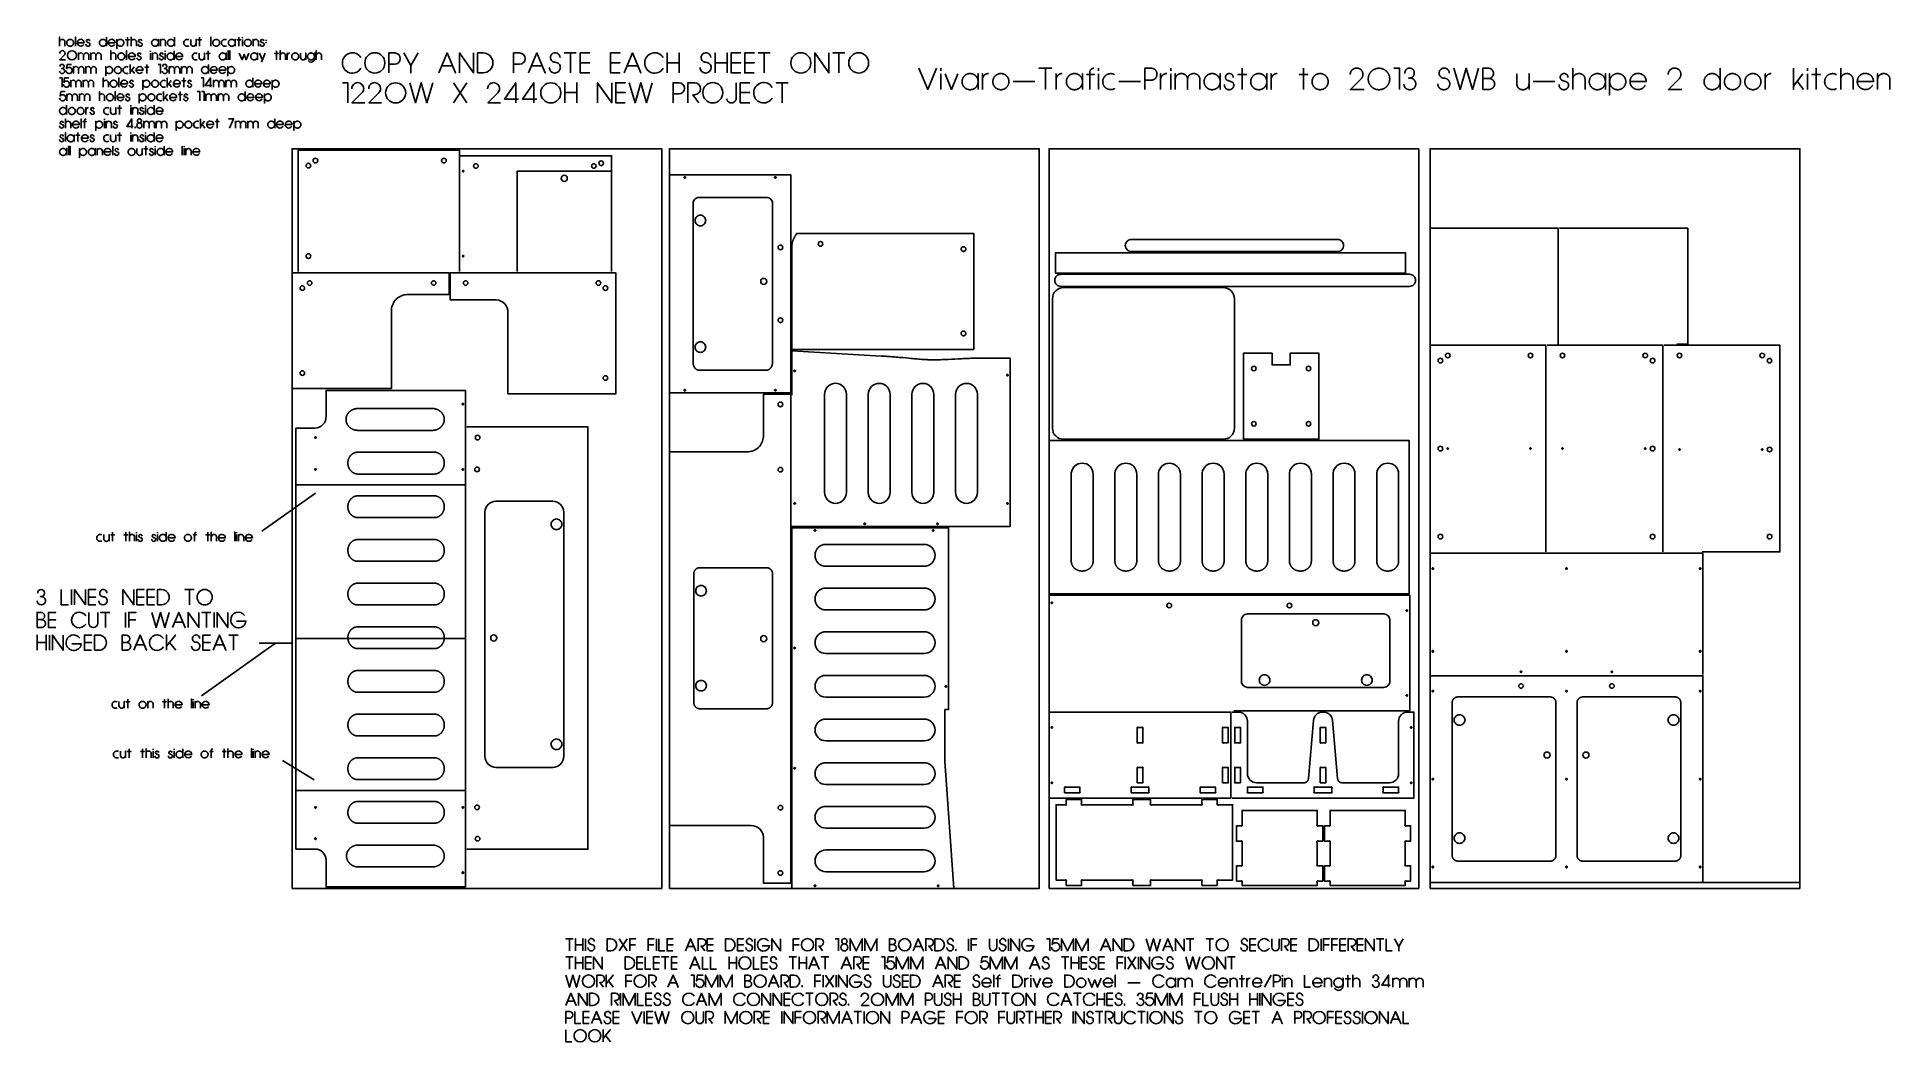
# Model space of a CAD drawing. Extents: x -841 to 5272, y -506 to 2808.
import ezdxf

# ---------------------------------------------------------------- set-up
doc = ezdxf.new("R2010")
doc.units = 0
for name, color, linetype in [('DEFAULT_LAYER', 1, 'CONTINUOUS'), ('DEFAULT_LAYER0', 1, 'CONTINUOUS'), ('LAYER_1', 18, 'CONTINUOUS'), ('LAYER_10', 18, 'CONTINUOUS'), ('T5_LOGOLAYER_2', 18, 'CONTINUOUS'), ('T5_LOGOLAYER_20', 18, 'CONTINUOUS'), ('T5_LOGOLAYER_21', 18, 'CONTINUOUS')]:
    doc.layers.add(name, color=color, linetype=linetype)

msp = doc.modelspace()

# ---------------------------------------------------------------- linework, layer by layer
at = {"layer": 'DEFAULT_LAYER'}
for points in [[(1245.2, 0), (2465.2, 0), (2465.2, 2440), (1245.2, 2440)], [(2497.4, 0), (3717.4, 0), (3717.4, 2440), (2497.4, 2440)], [(2519.3, 2030), (3673.3, 2030), (3673.3, 2097), (2519.3, 2097)]]:
    msp.add_lwpolyline(points, close=True, dxfattribs=at)
for points in [[(742.9, 2035.2), (743, 2366.4), (1054, 2366.4)], [(1245.2, 1634.5), (1645.2, 1634.5), (1645.2, 2354.5), (1245.2, 2354.5)], [(1649.1, 1627.3), (1649.2, 1774), (1944.2, 1756), (1946.5, 1755.9), (1948.8, 1755.9), (1951.1, 1755.8), (1953.5, 1755.7), (1955.9, 1755.6), (1958.3, 1755.5), (1960.7, 1755.4), (1963.1, 1755.2), (1965.6, 1755.1), (1968.1, 1754.9), (1973.1, 1754.6), (1978.2, 1754.2), (1983.3, 1753.8), (1988.4, 1753.4), (1993.6, 1753), (1998.9, 1752.5), (2004.2, 1752), (2014.8, 1751.1), (2025.4, 1750), (2036.1, 1749), (2041.4, 1748.5), (2046.7, 1748), (2052, 1747.5), (2057.2, 1747.1), (2062.4, 1746.6), (2067.6, 1746.2), (2072.7, 1745.8), (2077.7, 1745.4), (2082.7, 1745.1), (2085.2, 1744.9), (2087.7, 1744.8), (2090.1, 1744.7), (2092.6, 1744.5), (2095, 1744.4), (2097.3, 1744.3), (2099.7, 1744.2), (2102, 1744.1), (2104.4, 1744.1), (2106.7, 1744), (2108.8, 1744), (2111, 1743.9), (2113.2, 1743.9), (2115.5, 1743.9), (2117.7, 1743.9), (2120, 1743.9), (2122.4, 1743.9), (2124.7, 1744), (2127.1, 1744), (2129.5, 1744), (2134.4, 1744.2), (2139.4, 1744.3), (2144.4, 1744.5), (2149.5, 1744.7), (2154.7, 1744.9), (2160, 1745.1), (2165.2, 1745.4), (2175.9, 1745.9), (2186.7, 1746.5), (2197.5, 1747.1), (2202.9, 1747.3), (2208.3, 1747.6), (2213.7, 1747.9), (2219, 1748.1), (2224.4, 1748.3), (2229.6, 1748.5), (2234.8, 1748.7), (2240, 1748.8), (2242.5, 1748.9), (2245, 1749), (2247.6, 1749), (2250.1, 1749), (2252.5, 1749.1), (2255, 1749.1), (2257.4, 1749.1), (2259.8, 1749.1), (2262.2, 1749.1), (2264.5, 1749.1), (2266.9, 1749), (2269.2, 1749), (2369.2, 1749), (2369.2, 1194), (1649.2, 1194)], [(12.4, 1331.6), (572.3, 1331.6)], [(12.7, 825), (572.6, 825)], [(12.4, 323.6), (572.3, 323.6)]]:
    msp.add_lwpolyline(points, dxfattribs=at)
for points in [[(898, 2352.4, 0.414214), (888, 2342.4, 0.414214), (898, 2332.4, 0.414214), (908, 2342.4, 0.414214)], [(1585.2, 1735.5), (1585.2, 2259.5, 0.418362), (1564.9, 2279.5), (1343.2, 2279.5, 0.415458), (1323.2, 2259.4), (1323.2, 1735.4), (1323.2, 1734.7), (1323.2, 1734.1), (1323.2, 1733.4), (1323.3, 1732.8), (1323.3, 1732.1), (1323.4, 1731.5), (1323.5, 1730.8), (1323.6, 1730.2), (1323.7, 1729.6), (1323.8, 1728.9), (1323.9, 1728.3), (1324.1, 1727.7), (1324.2, 1727.1), (1324.4, 1726.5), (1324.6, 1725.9), (1324.7, 1725.3), (1324.9, 1724.7), (1325.1, 1724.2), (1325.4, 1723.6), (1325.6, 1723.1), (1325.8, 1722.5), (1326.1, 1722), (1326.3, 1721.4), (1326.6, 1720.9), (1326.9, 1720.4), (1327.1, 1719.9), (1327.4, 1719.4), (1327.7, 1718.9), (1328, 1718.5), (1328.4, 1718), (1328.7, 1717.5), (1329, 1717.1), (1329.4, 1716.7), (1329.7, 1716.2), (1330.1, 1715.8), (1330.4, 1715.4), (1330.8, 1715), (1331.2, 1714.6), (1331.6, 1714.3), (1332, 1713.9), (1332.4, 1713.6), (1332.8, 1713.3), (1333.2, 1712.9), (1333.6, 1712.6), (1334.1, 1712.3), (1334.5, 1712.1), (1334.9, 1711.8), (1335.4, 1711.5), (1335.8, 1711.3), (1336.3, 1711.1), (1336.8, 1710.9), (1337.2, 1710.7), (1337.7, 1710.5), (1338.2, 1710.3), (1338.6, 1710.2), (1339.1, 1710), (1339.6, 1709.9), (1340.1, 1709.8), (1340.6, 1709.7), (1341.1, 1709.6), (1341.6, 1709.6), (1342.1, 1709.5), (1342.6, 1709.5), (1343.2, 1709.5), (1565.2, 1709.5), (1565.7, 1709.5), (1566.2, 1709.5), (1566.7, 1709.6), (1567.2, 1709.6), (1567.7, 1709.7), (1568.2, 1709.8), (1568.7, 1709.9), (1569.2, 1710), (1569.7, 1710.2), (1570.2, 1710.3), (1570.7, 1710.5), (1571.1, 1710.7), (1571.6, 1710.9), (1572.1, 1711.1), (1572.5, 1711.3), (1573, 1711.5), (1573.4, 1711.8), (1573.9, 1712.1), (1574.3, 1712.3), (1574.7, 1712.6), (1575.1, 1713), (1575.6, 1713.3), (1576, 1713.6), (1576.4, 1713.9), (1576.8, 1714.3), (1577.2, 1714.7), (1577.5, 1715.1), (1577.9, 1715.4), (1578.3, 1715.8), (1578.6, 1716.3), (1579, 1716.7), (1579.3, 1717.1), (1579.7, 1717.6), (1580, 1718), (1580.3, 1718.5), (1580.6, 1719), (1580.9, 1719.5), (1581.2, 1720), (1581.5, 1720.5), (1581.8, 1721), (1582, 1721.5), (1582.3, 1722), (1582.5, 1722.6), (1582.8, 1723.1), (1583, 1723.7), (1583.2, 1724.2), (1583.4, 1724.8), (1583.6, 1725.4), (1583.8, 1726), (1584, 1726.6), (1584.1, 1727.2), (1584.3, 1727.8), (1584.4, 1728.4), (1584.6, 1729), (1584.7, 1729.6), (1584.8, 1730.3), (1584.9, 1730.9), (1584.9, 1731.6), (1585, 1732.2), (1585.1, 1732.9), (1585.1, 1733.5), (1585.1, 1734.2), (1585.2, 1734.8)], [(2749.2, 2121, 0.414214), (2769.2, 2101), (3449.2, 2101, 0.414214), (3469.2, 2121, 0.414214), (3449.2, 2141), (2769.2, 2141, 0.414214)], [(2516.7, 2006, 0.414214), (2536.7, 1986), (3686.7, 1986, 0.414214), (3706.7, 2006, 0.414214), (3686.7, 2026), (2536.7, 2026, 0.414214)], [(50.6, 1997.1, 0.414214), (58.2, 1989.5, 0.414214), (65.8, 1997.1, 0.414214), (58.2, 2004.8, 0.414214)], [(12.3, 130), (75.7, 130, -0.414214), (112.3, 93.5), (112.4, 5), (572.3, 5), (572.3, 1643), (112.4, 1643), (112.4, 1557.7, -0.415394), (75.4, 1518), (12.4, 1518)], [(77.4, 1384.9, 0.414214), (74.9, 1382.4, 0.414214), (77.4, 1379.9, 0.414214), (79.9, 1382.4, 0.414214)], [(563.4, 1384.9, 0.414214), (560.9, 1382.4, 0.414214), (563.4, 1379.9, 0.414214), (565.9, 1382.4, 0.414214)], [(3132.4, 885.4), (3132.4, 683.5, 0.415358), (3152.5, 663.5), (3602.4, 663.5, 0.414214), (3622.4, 683.5), (3622.4, 885.5, 0.413001), (3602.5, 905.5), (3152.4, 905.5, 0.415524)], [(3377.4, 886.5, 0.414214), (3367.4, 876.5, 0.414214), (3377.4, 866.5, 0.414214), (3387.4, 876.5, 0.414214)], [(3208.6, 705, 0.414214), (3191.1, 687.5, 0.414214), (3208.6, 670, 0.414214), (3226.1, 687.5, 0.414214)], [(3546.2, 705, 0.414214), (3528.7, 687.5, 0.414214), (3546.2, 670, 0.414214), (3563.7, 687.5, 0.414214)], [(2157.2, 668.7, 0.414214), (2154.7, 666.2, 0.414214), (2157.2, 663.7, 0.414214), (2159.7, 666.2, 0.414214)], [(77.4, 270.1, 0.414214), (74.9, 267.6, 0.414214), (77.4, 265.1, 0.414214), (79.9, 267.6, 0.414214)], [(563.4, 270.1, 0.414214), (560.9, 267.6, 0.414214), (563.4, 265.1, 0.414214), (565.9, 267.6, 0.414214)]]:
    msp.add_lwpolyline(points, format="xyb", close=True, dxfattribs=at)
for points in [[(0, 1649.2), (328, 1649.2), (328, 1903.6, -0.415308), (379, 1959.2), (518, 1959.2), (518, 2031.2), (0, 2031.2)], [(1245.2, 1440.5), (1500.8, 1440.7, 0.415259), (1555.2, 1491.1), (1555.2, 1630.5), (1645.1, 1630.5), (1645.2, 17.5), (1555.3, 17.5), (1555.2, 168.8, 0.414556), (1515.2, 207.4), (1245.2, 207.4)]]:
    msp.add_lwpolyline(points, format="xyb", dxfattribs=at)
at = {"layer": 'DEFAULT_LAYER0'}
for points in [[(46.4, 2384.3, 0.414214), (54, 2376.7, 0.414214), (61.6, 2384.3, 0.414214), (54, 2392, 0.414214)], [(77.1, 2408.8, 0.414214), (69.5, 2401.1, 0.414214), (77.1, 2393.5, 0.414214), (84.8, 2401.1, 0.414214)], [(501.2, 2408.8, 0.414214), (493.6, 2401.1, 0.414214), (501.2, 2393.5, 0.414214), (508.8, 2401.1, 0.414214)], [(606.8, 2390.8, 0.414214), (599.2, 2383.2, 0.414214), (606.8, 2375.6, 0.414214), (614.4, 2383.2, 0.414214)], [(988.2, 2383.2, 0.414214), (995.8, 2375.6, 0.414214), (1003.4, 2383.2, 0.414214), (995.8, 2390.8, 0.414214)], [(1012.4, 2392.2, 0.414214), (1020, 2384.6, 0.414214), (1027.6, 2392.2, 0.414214), (1020, 2399.8, 0.414214)], [(565, 2368.9, 0.414214), (562.5, 2366.4, 0.414214), (565, 2363.9, 0.414214), (567.5, 2366.4, 0.414214)], [(1298.5, 2345.5, 0.414214), (1296, 2348, 0.414214), (1293.5, 2345.5, 0.414214), (1296, 2343, 0.414214)], [(1596.9, 2345.5, 0.414214), (1594.4, 2348, 0.414214), (1591.9, 2345.5, 0.414214), (1594.4, 2343, 0.414214)], [(1364.7, 2203.3, 0.414214), (1347.2, 2220.8, 0.414214), (1329.7, 2203.3, 0.414214), (1347.2, 2185.8, 0.414214)], [(46.4, 2085.9, 0.414214), (54, 2078.3, 0.414214), (61.6, 2085.9, 0.414214), (54, 2093.6, 0.414214)], [(565, 2088.5, 0.414214), (562.5, 2086, 0.414214), (565, 2083.5, 0.414214), (567.5, 2086, 0.414214)], [(1618.8, 2114.5, 0.414214), (1611.2, 2122.1, 0.414214), (1603.5, 2114.5, 0.414214), (1611.2, 2106.9, 0.414214)], [(1743.4, 2133.6, 0.414214), (1735.8, 2126, 0.414214), (1743.4, 2118.4, 0.414214), (1751, 2126, 0.414214)], [(26.4, 1980.5, 0.414214), (34, 1972.8, 0.414214), (41.6, 1980.5, 0.414214), (34, 1988.1, 0.414214)], [(467.2, 2004.8, 0.414214), (459.6, 1997.2, 0.414214), (467.2, 1989.6, 0.414214), (474.8, 1997.2, 0.414214)], [(572.8, 2004.8, 0.414214), (565.2, 1997.1, 0.414214), (572.8, 1989.5, 0.414214), (580.4, 1997.1, 0.414214)], [(1010.8, 2004.8, 0.414214), (1003.2, 1997.1, 0.414214), (1010.8, 1989.5, 0.414214), (1018.4, 1997.1, 0.414214)], [(1034, 1987.9, 0.414214), (1026.4, 1980.3, 0.414214), (1034, 1972.7, 0.414214), (1041.6, 1980.3, 0.414214)], [(1566.2, 2002.5, 0.414214), (1556.2, 2012.5, 0.414214), (1546.2, 2002.5, 0.414214), (1556.2, 1992.5, 0.414214)], [(1603.5, 1874.5, 0.414214), (1611.2, 1866.9, 0.414214), (1618.8, 1874.5, 0.414214), (1611.2, 1882.1, 0.414214)], [(1329.7, 1785.7, 0.414214), (1347.2, 1768.2, 0.414214), (1364.7, 1785.7, 0.414214), (1347.2, 1803.2, 0.414214)], [(3788.7, 1748.8, 0.414214), (3781.1, 1741.2, 0.414214), (3788.7, 1733.6, 0.414214), (3796.4, 1741.2, 0.414214)], [(3812.9, 1765.6, 0.414214), (3805.3, 1758, 0.414214), (3812.9, 1750.4, 0.414214), (3820.6, 1758, 0.414214)], [(4085.9, 1765.6, 0.414214), (4078.3, 1758, 0.414214), (4085.9, 1750.4, 0.414214), (4093.6, 1758, 0.414214)], [(4191.5, 1765.6, 0.414214), (4183.9, 1758, 0.414214), (4191.5, 1750.4, 0.414214), (4199.2, 1758, 0.414214)], [(4464.5, 1765.6, 0.414214), (4456.9, 1758, 0.414214), (4464.5, 1750.4, 0.414214), (4472.2, 1758, 0.414214)], [(4488.7, 1748.8, 0.414214), (4481.1, 1741.2, 0.414214), (4488.7, 1733.6, 0.414214), (4496.4, 1741.2, 0.414214)], [(4577.5, 1765.6, 0.414214), (4569.9, 1758, 0.414214), (4577.5, 1750.4, 0.414214), (4585.2, 1758, 0.414214)], [(4850.5, 1765.6, 0.414214), (4842.9, 1758, 0.414214), (4850.5, 1750.4, 0.414214), (4858.2, 1758, 0.414214)], [(4874.7, 1748.7, 0.414214), (4867.2, 1741.2, 0.414214), (4874.7, 1733.7, 0.414214), (4882.2, 1741.2, 0.414214)], [(34, 1707.6, 0.414214), (26.4, 1700, 0.414214), (34, 1692.4, 0.414214), (41.6, 1700, 0.414214)], [(1034, 1691.5, 0.414214), (1026.4, 1683.9, 0.414214), (1034, 1676.3, 0.414214), (1041.6, 1683.9, 0.414214)], [(1658.2, 1709.7, 0.414214), (1655.7, 1707.2, 0.414214), (1658.2, 1704.7, 0.414214), (1660.7, 1707.2, 0.414214)], [(1793.1, 1270.4, 0.414214), (1829.1, 1306.4), (1829.1, 1630.4, 0.414214), (1793.1, 1666.4, 0.414214), (1757.1, 1630.4), (1757.1, 1306.4, 0.414214)], [(1937.3, 1270.2, 0.414214), (1973.3, 1306.2), (1973.3, 1630.2, 0.414214), (1937.3, 1666.2, 0.414214), (1901.3, 1630.2), (1901.3, 1306.2, 0.414214)], [(2081.3, 1270.2, 0.414214), (2117.3, 1306.2), (2117.3, 1630.2, 0.414214), (2081.3, 1666.2, 0.414214), (2045.3, 1630.2), (2045.3, 1306.2, 0.414214)], [(2225.3, 1270.2, 0.414214), (2261.3, 1306.2), (2261.3, 1630.2, 0.414214), (2225.3, 1666.2, 0.414214), (2189.3, 1630.2), (2189.3, 1306.2, 0.414214)], [(2360.2, 1695.7, 0.414214), (2357.7, 1693.2, 0.414214), (2360.2, 1690.7, 0.414214), (2362.7, 1693.2, 0.414214)], [(563.4, 1600.3, 0.414214), (560.9, 1597.8, 0.414214), (563.4, 1595.3, 0.414214), (565.9, 1597.8, 0.414214)], [(1298.5, 1643.5, 0.414214), (1296, 1646, 0.414214), (1293.5, 1643.5, 0.414214), (1296, 1641, 0.414214)], [(1596.9, 1643.5, 0.414214), (1594.4, 1646, 0.414214), (1591.9, 1643.5, 0.414214), (1594.4, 1641, 0.414214)], [(1611.2, 1604.4, 0.414214), (1603.5, 1596.8, 0.414214), (1611.2, 1589.2, 0.414214), (1618.8, 1596.8, 0.414214)], [(77.4, 1489.9, 0.414214), (74.9, 1487.4, 0.414214), (77.4, 1484.9, 0.414214), (79.9, 1487.4, 0.414214)], [(612.2, 1495, 0.414214), (604.6, 1487.4, 0.414214), (612.2, 1479.8, 0.414214), (619.8, 1487.4, 0.414214)], [(3788.7, 1458.6, 0.414214), (3781.1, 1451, 0.414214), (3788.7, 1443.4, 0.414214), (3796.4, 1451, 0.414214)], [(3812.9, 1453.2, 0.414214), (3810.7, 1451, 0.414214), (3812.9, 1448.8, 0.414214), (3815.2, 1451, 0.414214)], [(4085.9, 1453.2, 0.414214), (4083.7, 1451, 0.414214), (4085.9, 1448.8, 0.414214), (4088.2, 1451, 0.414214)], [(4191.5, 1453.2, 0.414214), (4189.3, 1451, 0.414214), (4191.5, 1448.8, 0.414214), (4193.8, 1451, 0.414214)], [(4464.5, 1453.2, 0.414214), (4462.3, 1451, 0.414214), (4464.5, 1448.8, 0.414214), (4466.8, 1451, 0.414214)], [(4488.7, 1458.6, 0.414214), (4481.1, 1451, 0.414214), (4488.7, 1443.4, 0.414214), (4496.4, 1451, 0.414214)], [(4577.5, 1450.2, 0.414214), (4575.3, 1448, 0.414214), (4577.5, 1445.8, 0.414214), (4579.8, 1448, 0.414214)], [(4850.5, 1450.2, 0.414214), (4848.3, 1448, 0.414214), (4850.5, 1445.8, 0.414214), (4852.8, 1448, 0.414214)], [(4874.7, 1455.6, 0.414214), (4867.1, 1448, 0.414214), (4874.7, 1440.4, 0.414214), (4882.4, 1448, 0.414214)], [(610.4, 1390, 0.414214), (602.8, 1382.4, 0.414214), (610.4, 1374.8, 0.414214), (618, 1382.4, 0.414214)], [(1611.2, 1389, 0.414214), (1603.5, 1381.4, 0.414214), (1611.2, 1373.8, 0.414214), (1618.8, 1381.4, 0.414214)], [(2642.9, 1079.4), (2642.9, 1367, 0.415073), (2606.8, 1403), (2606.7, 1403, 0.384844), (2570.9, 1370.6), (2570.9, 1370.6), (2570.9, 1079.4), (2570.9, 1078.6), (2570.9, 1077.7), (2571, 1076.9), (2571.1, 1076.1), (2571.2, 1075.3), (2571.3, 1074.5), (2571.4, 1073.7), (2571.6, 1072.9), (2571.8, 1072.1), (2572, 1071.3), (2572.2, 1070.5), (2572.5, 1069.8), (2572.8, 1069), (2573.1, 1068.3), (2573.4, 1067.5), (2573.7, 1066.8), (2574.1, 1066.1), (2574.4, 1065.4), (2574.8, 1064.7), (2575.2, 1064), (2575.6, 1063.3), (2576.1, 1062.6), (2576.5, 1061.9), (2577, 1061.3), (2577.5, 1060.7), (2578, 1060), (2578.6, 1059.4), (2579.1, 1058.8), (2579.7, 1058.2), (2580.2, 1057.6), (2580.8, 1057.1), (2581.4, 1056.5), (2582, 1056), (2582.7, 1055.4), (2583.3, 1054.9), (2584, 1054.4), (2584.6, 1053.9), (2585.3, 1053.5), (2586, 1053), (2586.7, 1052.6), (2587.5, 1052.1), (2588.2, 1051.7), (2589, 1051.3), (2589.7, 1050.9), (2590.5, 1050.6), (2591.3, 1050.2), (2592.1, 1049.9), (2592.9, 1049.6), (2593.7, 1049.3), (2594.5, 1049), (2595.3, 1048.7), (2596.2, 1048.5), (2597, 1048.3), (2597.9, 1048), (2598.7, 1047.9), (2599.6, 1047.7), (2600.5, 1047.5), (2601.4, 1047.4), (2602.3, 1047.3), (2603.2, 1047.2), (2604.1, 1047.1), (2605, 1047.1), (2605.9, 1047), (2606.9, 1047), (2607.8, 1047), (2608.7, 1047.1), (2609.6, 1047.1), (2610.6, 1047.2), (2611.5, 1047.3), (2612.4, 1047.4), (2613.2, 1047.5), (2614.1, 1047.7), (2615, 1047.9), (2615.9, 1048), (2616.7, 1048.3), (2617.6, 1048.5), (2618.4, 1048.7), (2619.3, 1049), (2620.1, 1049.3), (2620.9, 1049.6), (2621.7, 1049.9), (2622.5, 1050.2), (2623.3, 1050.6), (2624, 1050.9), (2624.8, 1051.3), (2625.5, 1051.7), (2626.3, 1052.1), (2627, 1052.6), (2627.7, 1053), (2628.4, 1053.5), (2629.1, 1053.9), (2629.8, 1054.4), (2630.4, 1054.9), (2631.1, 1055.4), (2631.7, 1056), (2632.3, 1056.5), (2632.9, 1057.1), (2633.5, 1057.6), (2634.1, 1058.2), (2634.7, 1058.8), (2635.2, 1059.4), (2635.7, 1060), (2636.2, 1060.7), (2636.7, 1061.3), (2637.2, 1061.9), (2637.7, 1062.6), (2638.1, 1063.3), (2638.5, 1064), (2638.9, 1064.7), (2639.3, 1065.4), (2639.7, 1066.1), (2640, 1066.8), (2640.4, 1067.5), (2640.7, 1068.3), (2641, 1069), (2641.3, 1069.8), (2641.5, 1070.5), (2641.7, 1071.3), (2642, 1072.1), (2642.1, 1072.9), (2642.3, 1073.7), (2642.5, 1074.5), (2642.6, 1075.3), (2642.7, 1076.1), (2642.8, 1076.9), (2642.8, 1077.7), (2642.9, 1078.6)], [(2786.9, 1079.4), (2786.9, 1367, 0.415073), (2750.8, 1403), (2750.7, 1403, 0.384844), (2714.9, 1370.6), (2714.9, 1370.6), (2714.9, 1079.4), (2714.9, 1078.6), (2714.9, 1077.7), (2715, 1076.9), (2715.1, 1076.1), (2715.2, 1075.3), (2715.3, 1074.5), (2715.4, 1073.7), (2715.6, 1072.9), (2715.8, 1072.1), (2716, 1071.3), (2716.2, 1070.5), (2716.5, 1069.8), (2716.8, 1069), (2717.1, 1068.3), (2717.4, 1067.5), (2717.7, 1066.8), (2718.1, 1066.1), (2718.4, 1065.4), (2718.8, 1064.7), (2719.2, 1064), (2719.6, 1063.3), (2720.1, 1062.6), (2720.5, 1061.9), (2721, 1061.3), (2721.5, 1060.7), (2722, 1060), (2722.6, 1059.4), (2723.1, 1058.8), (2723.7, 1058.2), (2724.2, 1057.6), (2724.8, 1057.1), (2725.4, 1056.5), (2726, 1056), (2726.7, 1055.4), (2727.3, 1054.9), (2728, 1054.4), (2728.6, 1053.9), (2729.3, 1053.5), (2730, 1053), (2730.7, 1052.6), (2731.5, 1052.1), (2732.2, 1051.7), (2733, 1051.3), (2733.7, 1050.9), (2734.5, 1050.6), (2735.3, 1050.2), (2736.1, 1049.9), (2736.9, 1049.6), (2737.7, 1049.3), (2738.5, 1049), (2739.3, 1048.7), (2740.2, 1048.5), (2741, 1048.3), (2741.9, 1048), (2742.7, 1047.9), (2743.6, 1047.7), (2744.5, 1047.5), (2745.4, 1047.4), (2746.3, 1047.3), (2747.2, 1047.2), (2748.1, 1047.1), (2749, 1047.1), (2749.9, 1047), (2750.9, 1047), (2751.8, 1047), (2752.7, 1047.1), (2753.6, 1047.1), (2754.6, 1047.2), (2755.5, 1047.3), (2756.4, 1047.4), (2757.2, 1047.5), (2758.1, 1047.7), (2759, 1047.9), (2759.9, 1048), (2760.7, 1048.3), (2761.6, 1048.5), (2762.4, 1048.7), (2763.3, 1049), (2764.1, 1049.3), (2764.9, 1049.6), (2765.7, 1049.9), (2766.5, 1050.2), (2767.3, 1050.6), (2768, 1050.9), (2768.8, 1051.3), (2769.5, 1051.7), (2770.3, 1052.1), (2771, 1052.6), (2771.7, 1053), (2772.4, 1053.5), (2773.1, 1053.9), (2773.8, 1054.4), (2774.4, 1054.9), (2775.1, 1055.4), (2775.7, 1056), (2776.3, 1056.5), (2776.9, 1057.1), (2777.5, 1057.6), (2778.1, 1058.2), (2778.7, 1058.8), (2779.2, 1059.4), (2779.7, 1060), (2780.2, 1060.7), (2780.7, 1061.3), (2781.2, 1061.9), (2781.7, 1062.6), (2782.1, 1063.3), (2782.5, 1064), (2782.9, 1064.7), (2783.3, 1065.4), (2783.7, 1066.1), (2784, 1066.8), (2784.4, 1067.5), (2784.7, 1068.3), (2785, 1069), (2785.3, 1069.8), (2785.5, 1070.5), (2785.7, 1071.3), (2786, 1072.1), (2786.1, 1072.9), (2786.3, 1073.7), (2786.5, 1074.5), (2786.6, 1075.3), (2786.7, 1076.1), (2786.8, 1076.9), (2786.8, 1077.7), (2786.9, 1078.6)], [(2930.9, 1079.4), (2930.9, 1367, 0.413355), (2895, 1403), (2894.7, 1403, 0.384835), (2858.9, 1370.6), (2858.9, 1370.6), (2858.9, 1079.4), (2858.9, 1078.6), (2858.9, 1077.7), (2859, 1076.9), (2859.1, 1076.1), (2859.2, 1075.3), (2859.3, 1074.5), (2859.4, 1073.7), (2859.6, 1072.9), (2859.8, 1072.1), (2860, 1071.3), (2860.2, 1070.5), (2860.5, 1069.8), (2860.8, 1069), (2861.1, 1068.3), (2861.4, 1067.5), (2861.7, 1066.8), (2862.1, 1066.1), (2862.4, 1065.4), (2862.8, 1064.7), (2863.2, 1064), (2863.6, 1063.3), (2864.1, 1062.6), (2864.5, 1061.9), (2865, 1061.3), (2865.5, 1060.7), (2866, 1060), (2866.6, 1059.4), (2867.1, 1058.8), (2867.7, 1058.2), (2868.2, 1057.6), (2868.8, 1057.1), (2869.4, 1056.5), (2870, 1056), (2870.7, 1055.4), (2871.3, 1054.9), (2872, 1054.4), (2872.6, 1053.9), (2873.3, 1053.5), (2874, 1053), (2874.7, 1052.6), (2875.5, 1052.1), (2876.2, 1051.7), (2877, 1051.3), (2877.7, 1050.9), (2878.5, 1050.6), (2879.3, 1050.2), (2880.1, 1049.9), (2880.9, 1049.6), (2881.7, 1049.3), (2882.5, 1049), (2883.3, 1048.7), (2884.2, 1048.5), (2885, 1048.3), (2885.9, 1048), (2886.7, 1047.9), (2887.6, 1047.7), (2888.5, 1047.5), (2889.4, 1047.4), (2890.3, 1047.3), (2891.2, 1047.2), (2892.1, 1047.1), (2893, 1047.1), (2893.9, 1047), (2894.9, 1047), (2895.8, 1047), (2896.7, 1047.1), (2897.6, 1047.1), (2898.6, 1047.2), (2899.5, 1047.3), (2900.4, 1047.4), (2901.2, 1047.5), (2902.1, 1047.7), (2903, 1047.9), (2903.9, 1048), (2904.7, 1048.3), (2905.6, 1048.5), (2906.4, 1048.7), (2907.3, 1049), (2908.1, 1049.3), (2908.9, 1049.6), (2909.7, 1049.9), (2910.5, 1050.2), (2911.3, 1050.6), (2912, 1050.9), (2912.8, 1051.3), (2913.5, 1051.7), (2914.3, 1052.1), (2915, 1052.6), (2915.7, 1053), (2916.4, 1053.5), (2917.1, 1053.9), (2917.8, 1054.4), (2918.4, 1054.9), (2919.1, 1055.4), (2919.7, 1056), (2920.3, 1056.5), (2920.9, 1057.1), (2921.5, 1057.6), (2922.1, 1058.2), (2922.7, 1058.8), (2923.2, 1059.4), (2923.7, 1060), (2924.2, 1060.7), (2924.7, 1061.3), (2925.2, 1061.9), (2925.7, 1062.6), (2926.1, 1063.3), (2926.5, 1064), (2926.9, 1064.7), (2927.3, 1065.4), (2927.7, 1066.1), (2928, 1066.8), (2928.4, 1067.5), (2928.7, 1068.3), (2929, 1069), (2929.3, 1069.8), (2929.5, 1070.5), (2929.7, 1071.3), (2930, 1072.1), (2930.1, 1072.9), (2930.3, 1073.7), (2930.5, 1074.5), (2930.6, 1075.3), (2930.7, 1076.1), (2930.8, 1076.9), (2930.8, 1077.7), (2930.9, 1078.6)], [(3074.9, 1079.4), (3074.9, 1367, 0.415073), (3038.8, 1403), (3038.7, 1403, 0.384844), (3002.9, 1370.6), (3002.9, 1370.6), (3002.9, 1079.4), (3002.9, 1078.6), (3002.9, 1077.7), (3003, 1076.9), (3003.1, 1076.1), (3003.2, 1075.3), (3003.3, 1074.5), (3003.4, 1073.7), (3003.6, 1072.9), (3003.8, 1072.1), (3004, 1071.3), (3004.2, 1070.5), (3004.5, 1069.8), (3004.8, 1069), (3005.1, 1068.3), (3005.4, 1067.5), (3005.7, 1066.8), (3006.1, 1066.1), (3006.4, 1065.4), (3006.8, 1064.7), (3007.2, 1064), (3007.6, 1063.3), (3008.1, 1062.6), (3008.5, 1061.9), (3009, 1061.3), (3009.5, 1060.7), (3010, 1060), (3010.6, 1059.4), (3011.1, 1058.8), (3011.7, 1058.2), (3012.2, 1057.6), (3012.8, 1057.1), (3013.4, 1056.5), (3014, 1056), (3014.7, 1055.4), (3015.3, 1054.9), (3016, 1054.4), (3016.6, 1053.9), (3017.3, 1053.5), (3018, 1053), (3018.7, 1052.6), (3019.5, 1052.1), (3020.2, 1051.7), (3021, 1051.3), (3021.7, 1050.9), (3022.5, 1050.6), (3023.3, 1050.2), (3024.1, 1049.9), (3024.9, 1049.6), (3025.7, 1049.3), (3026.5, 1049), (3027.3, 1048.7), (3028.2, 1048.5), (3029, 1048.3), (3029.9, 1048), (3030.7, 1047.9), (3031.6, 1047.7), (3032.5, 1047.5), (3033.4, 1047.4), (3034.3, 1047.3), (3035.2, 1047.2), (3036.1, 1047.1), (3037, 1047.1), (3037.9, 1047), (3038.9, 1047), (3039.8, 1047), (3040.7, 1047.1), (3041.6, 1047.1), (3042.6, 1047.2), (3043.5, 1047.3), (3044.4, 1047.4), (3045.2, 1047.5), (3046.1, 1047.7), (3047, 1047.9), (3047.9, 1048), (3048.7, 1048.3), (3049.6, 1048.5), (3050.4, 1048.7), (3051.3, 1049), (3052.1, 1049.3), (3052.9, 1049.6), (3053.7, 1049.9), (3054.5, 1050.2), (3055.3, 1050.6), (3056, 1050.9), (3056.8, 1051.3), (3057.5, 1051.7), (3058.3, 1052.1), (3059, 1052.6), (3059.7, 1053), (3060.4, 1053.5), (3061.1, 1053.9), (3061.8, 1054.4), (3062.4, 1054.9), (3063.1, 1055.4), (3063.7, 1056), (3064.3, 1056.5), (3064.9, 1057.1), (3065.5, 1057.6), (3066.1, 1058.2), (3066.7, 1058.8), (3067.2, 1059.4), (3067.7, 1060), (3068.2, 1060.7), (3068.7, 1061.3), (3069.2, 1061.9), (3069.7, 1062.6), (3070.1, 1063.3), (3070.5, 1064), (3070.9, 1064.7), (3071.3, 1065.4), (3071.7, 1066.1), (3072, 1066.8), (3072.4, 1067.5), (3072.7, 1068.3), (3073, 1069), (3073.3, 1069.8), (3073.5, 1070.5), (3073.7, 1071.3), (3074, 1072.1), (3074.1, 1072.9), (3074.3, 1073.7), (3074.5, 1074.5), (3074.6, 1075.3), (3074.7, 1076.1), (3074.8, 1076.9), (3074.8, 1077.7), (3074.9, 1078.6)], [(3218.9, 1079.4), (3218.9, 1367, 0.415073), (3182.8, 1403), (3182.7, 1403, 0.384844), (3146.9, 1370.6), (3146.9, 1370.6), (3146.9, 1079.4), (3146.9, 1078.6), (3146.9, 1077.7), (3147, 1076.9), (3147.1, 1076.1), (3147.2, 1075.3), (3147.3, 1074.5), (3147.4, 1073.7), (3147.6, 1072.9), (3147.8, 1072.1), (3148, 1071.3), (3148.2, 1070.5), (3148.5, 1069.8), (3148.8, 1069), (3149.1, 1068.3), (3149.4, 1067.5), (3149.7, 1066.8), (3150.1, 1066.1), (3150.4, 1065.4), (3150.8, 1064.7), (3151.2, 1064), (3151.6, 1063.3), (3152.1, 1062.6), (3152.5, 1061.9), (3153, 1061.3), (3153.5, 1060.7), (3154, 1060), (3154.6, 1059.4), (3155.1, 1058.8), (3155.7, 1058.2), (3156.2, 1057.6), (3156.8, 1057.1), (3157.4, 1056.5), (3158, 1056), (3158.7, 1055.4), (3159.3, 1054.9), (3160, 1054.4), (3160.6, 1053.9), (3161.3, 1053.5), (3162, 1053), (3162.7, 1052.6), (3163.5, 1052.1), (3164.2, 1051.7), (3165, 1051.3), (3165.7, 1050.9), (3166.5, 1050.6), (3167.3, 1050.2), (3168.1, 1049.9), (3168.9, 1049.6), (3169.7, 1049.3), (3170.5, 1049), (3171.3, 1048.7), (3172.2, 1048.5), (3173, 1048.3), (3173.9, 1048), (3174.7, 1047.9), (3175.6, 1047.7), (3176.5, 1047.5), (3177.4, 1047.4), (3178.3, 1047.3), (3179.2, 1047.2), (3180.1, 1047.1), (3181, 1047.1), (3181.9, 1047), (3182.9, 1047), (3183.8, 1047), (3184.7, 1047.1), (3185.6, 1047.1), (3186.6, 1047.2), (3187.5, 1047.3), (3188.4, 1047.4), (3189.2, 1047.5), (3190.1, 1047.7), (3191, 1047.9), (3191.9, 1048), (3192.7, 1048.3), (3193.6, 1048.5), (3194.4, 1048.7), (3195.3, 1049), (3196.1, 1049.3), (3196.9, 1049.6), (3197.7, 1049.9), (3198.5, 1050.2), (3199.3, 1050.6), (3200, 1050.9), (3200.8, 1051.3), (3201.5, 1051.7), (3202.3, 1052.1), (3203, 1052.6), (3203.7, 1053), (3204.4, 1053.5), (3205.1, 1053.9), (3205.8, 1054.4), (3206.4, 1054.9), (3207.1, 1055.4), (3207.7, 1056), (3208.3, 1056.5), (3208.9, 1057.1), (3209.5, 1057.6), (3210.1, 1058.2), (3210.7, 1058.8), (3211.2, 1059.4), (3211.7, 1060), (3212.2, 1060.7), (3212.7, 1061.3), (3213.2, 1061.9), (3213.7, 1062.6), (3214.1, 1063.3), (3214.5, 1064), (3214.9, 1064.7), (3215.3, 1065.4), (3215.7, 1066.1), (3216, 1066.8), (3216.4, 1067.5), (3216.7, 1068.3), (3217, 1069), (3217.3, 1069.8), (3217.5, 1070.5), (3217.7, 1071.3), (3218, 1072.1), (3218.1, 1072.9), (3218.3, 1073.7), (3218.5, 1074.5), (3218.6, 1075.3), (3218.7, 1076.1), (3218.8, 1076.9), (3218.8, 1077.7), (3218.9, 1078.6)], [(3362.9, 1079.4), (3362.9, 1367, 0.415073), (3326.8, 1403), (3326.7, 1403, 0.384844), (3290.9, 1370.6), (3290.9, 1370.6), (3290.9, 1079.4), (3290.9, 1078.5), (3290.9, 1077.7), (3291, 1076.9), (3291.1, 1076.1), (3291.2, 1075.2), (3291.3, 1074.4), (3291.4, 1073.6), (3291.6, 1072.8), (3291.8, 1072.1), (3292, 1071.3), (3292.2, 1070.5), (3292.5, 1069.7), (3292.8, 1069), (3293.1, 1068.2), (3293.4, 1067.5), (3293.7, 1066.8), (3294.1, 1066.1), (3294.4, 1065.3), (3294.8, 1064.6), (3295.2, 1063.9), (3295.6, 1063.3), (3296.1, 1062.6), (3296.5, 1061.9), (3297, 1061.3), (3297.5, 1060.6), (3298, 1060), (3298.6, 1059.4), (3299.1, 1058.8), (3299.7, 1058.2), (3300.2, 1057.6), (3300.8, 1057), (3301.4, 1056.5), (3302, 1055.9), (3302.7, 1055.4), (3303.3, 1054.9), (3304, 1054.4), (3304.7, 1053.9), (3305.3, 1053.4), (3306, 1053), (3306.7, 1052.5), (3307.5, 1052.1), (3308.2, 1051.7), (3309, 1051.3), (3309.7, 1050.9), (3310.5, 1050.5), (3311.3, 1050.2), (3312.1, 1049.9), (3312.9, 1049.6), (3313.7, 1049.3), (3314.5, 1049), (3315.3, 1048.7), (3316.2, 1048.5), (3317, 1048.2), (3317.9, 1048), (3318.7, 1047.8), (3319.6, 1047.7), (3320.5, 1047.5), (3321.4, 1047.4), (3322.3, 1047.3), (3323.2, 1047.2), (3324.1, 1047.1), (3325, 1047.1), (3325.9, 1047), (3326.9, 1047), (3327.8, 1047), (3328.7, 1047.1), (3329.6, 1047.1), (3330.6, 1047.2), (3331.5, 1047.3), (3332.4, 1047.4), (3333.3, 1047.5), (3334.1, 1047.7), (3335, 1047.8), (3335.9, 1048), (3336.7, 1048.2), (3337.6, 1048.5), (3338.4, 1048.7), (3339.3, 1049), (3340.1, 1049.3), (3340.9, 1049.6), (3341.7, 1049.9), (3342.5, 1050.2), (3343.3, 1050.5), (3344, 1050.9), (3344.8, 1051.3), (3345.5, 1051.7), (3346.3, 1052.1), (3347, 1052.5), (3347.7, 1053), (3348.4, 1053.4), (3349.1, 1053.9), (3349.8, 1054.4), (3350.4, 1054.9), (3351.1, 1055.4), (3351.7, 1055.9), (3352.3, 1056.5), (3352.9, 1057), (3353.5, 1057.6), (3354.1, 1058.2), (3354.7, 1058.8), (3355.2, 1059.4), (3355.7, 1060), (3356.2, 1060.6), (3356.7, 1061.3), (3357.2, 1061.9), (3357.7, 1062.6), (3358.1, 1063.3), (3358.5, 1063.9), (3358.9, 1064.6), (3359.3, 1065.3), (3359.7, 1066.1), (3360, 1066.8), (3360.4, 1067.5), (3360.7, 1068.2), (3361, 1069), (3361.3, 1069.7), (3361.5, 1070.5), (3361.7, 1071.3), (3362, 1072.1), (3362.1, 1072.8), (3362.3, 1073.6), (3362.5, 1074.4), (3362.6, 1075.2), (3362.7, 1076.1), (3362.8, 1076.9), (3362.8, 1077.7), (3362.9, 1078.5)], [(3506.9, 1079.4), (3506.9, 1367, 0.415073), (3470.8, 1403), (3470.7, 1403, 0.384844), (3434.9, 1370.6), (3434.9, 1370.6), (3434.9, 1079.4), (3434.9, 1078.5), (3435, 1077.7), (3435, 1076.9), (3435.1, 1076.1), (3435.2, 1075.3), (3435.3, 1074.5), (3435.5, 1073.7), (3435.6, 1072.9), (3435.8, 1072.1), (3436, 1071.3), (3436.3, 1070.5), (3436.5, 1069.8), (3436.8, 1069), (3437.1, 1068.3), (3437.4, 1067.5), (3437.7, 1066.8), (3438.1, 1066.1), (3438.5, 1065.4), (3438.8, 1064.6), (3439.3, 1064), (3439.7, 1063.3), (3440.1, 1062.6), (3440.6, 1061.9), (3441.1, 1061.3), (3441.6, 1060.6), (3442.1, 1060), (3442.6, 1059.4), (3443.1, 1058.8), (3443.7, 1058.2), (3444.3, 1057.6), (3444.8, 1057.1), (3445.5, 1056.5), (3446.1, 1056), (3446.7, 1055.4), (3447.3, 1054.9), (3448, 1054.4), (3448.7, 1053.9), (3449.4, 1053.4), (3450.1, 1053), (3450.8, 1052.5), (3451.5, 1052.1), (3452.2, 1051.7), (3453, 1051.3), (3453.7, 1050.9), (3454.5, 1050.6), (3455.3, 1050.2), (3456.1, 1049.9), (3456.9, 1049.6), (3457.7, 1049.3), (3458.5, 1049), (3459.4, 1048.7), (3460.2, 1048.5), (3461.1, 1048.2), (3461.9, 1048), (3462.8, 1047.8), (3463.7, 1047.7), (3464.5, 1047.5), (3465.4, 1047.4), (3466.3, 1047.3), (3467.2, 1047.2), (3468.1, 1047.1), (3469.1, 1047.1), (3470, 1047), (3470.9, 1047), (3471.8, 1047), (3472.8, 1047.1), (3473.7, 1047.1), (3474.6, 1047.2), (3475.5, 1047.3), (3476.4, 1047.4), (3477.3, 1047.5), (3478.2, 1047.7), (3479, 1047.8), (3479.9, 1048), (3480.8, 1048.2), (3481.6, 1048.5), (3482.5, 1048.7), (3483.3, 1049), (3484.1, 1049.3), (3484.9, 1049.6), (3485.7, 1049.9), (3486.5, 1050.2), (3487.3, 1050.6), (3488.1, 1050.9), (3488.8, 1051.3), (3489.6, 1051.7), (3490.3, 1052.1), (3491, 1052.5), (3491.7, 1053), (3492.4, 1053.4), (3493.1, 1053.9), (3493.8, 1054.4), (3494.5, 1054.9), (3495.1, 1055.4), (3495.7, 1056), (3496.4, 1056.5), (3497, 1057.1), (3497.6, 1057.6), (3498.1, 1058.2), (3498.7, 1058.8), (3499.2, 1059.4), (3499.8, 1060), (3500.3, 1060.6), (3500.8, 1061.3), (3501.2, 1061.9), (3501.7, 1062.6), (3502.1, 1063.3), (3502.6, 1064), (3503, 1064.6), (3503.4, 1065.4), (3503.7, 1066.1), (3504.1, 1066.8), (3504.4, 1067.5), (3504.7, 1068.3), (3505, 1069), (3505.3, 1069.8), (3505.5, 1070.5), (3505.8, 1071.3), (3506, 1072.1), (3506.2, 1072.9), (3506.3, 1073.7), (3506.5, 1074.5), (3506.6, 1075.3), (3506.7, 1076.1), (3506.8, 1076.9), (3506.9, 1077.7), (3506.9, 1078.5)], [(3650.9, 1079.4), (3650.9, 1367, 0.415073), (3614.8, 1403), (3614.7, 1403, 0.384844), (3578.9, 1370.6), (3578.9, 1370.6), (3578.9, 1079.4), (3578.9, 1078.5), (3579, 1077.7), (3579, 1076.9), (3579.1, 1076.1), (3579.2, 1075.2), (3579.3, 1074.4), (3579.5, 1073.6), (3579.6, 1072.8), (3579.8, 1072.1), (3580, 1071.3), (3580.3, 1070.5), (3580.5, 1069.7), (3580.8, 1069), (3581.1, 1068.2), (3581.4, 1067.5), (3581.7, 1066.8), (3582.1, 1066), (3582.5, 1065.3), (3582.9, 1064.6), (3583.3, 1063.9), (3583.7, 1063.3), (3584.1, 1062.6), (3584.6, 1061.9), (3585.1, 1061.3), (3585.6, 1060.6), (3586.1, 1060), (3586.6, 1059.4), (3587.1, 1058.8), (3587.7, 1058.2), (3588.3, 1057.6), (3588.9, 1057), (3589.5, 1056.5), (3590.1, 1055.9), (3590.7, 1055.4), (3591.4, 1054.9), (3592, 1054.4), (3592.7, 1053.9), (3593.4, 1053.4), (3594.1, 1053), (3594.8, 1052.5), (3595.5, 1052.1), (3596.2, 1051.7), (3597, 1051.3), (3597.8, 1050.9), (3598.5, 1050.5), (3599.3, 1050.2), (3600.1, 1049.9), (3600.9, 1049.5), (3601.7, 1049.3), (3602.5, 1049), (3603.4, 1048.7), (3604.2, 1048.5), (3605.1, 1048.2), (3605.9, 1048), (3606.8, 1047.8), (3607.7, 1047.7), (3608.5, 1047.5), (3609.4, 1047.4), (3610.3, 1047.3), (3611.2, 1047.2), (3612.1, 1047.1), (3613.1, 1047), (3614, 1047), (3614.9, 1047), (3615.8, 1047), (3616.8, 1047), (3617.7, 1047.1), (3618.6, 1047.2), (3619.5, 1047.3), (3620.4, 1047.4), (3621.3, 1047.5), (3622.2, 1047.7), (3623, 1047.8), (3623.9, 1048), (3624.8, 1048.2), (3625.6, 1048.5), (3626.5, 1048.7), (3627.3, 1049), (3628.1, 1049.3), (3628.9, 1049.5), (3629.7, 1049.9), (3630.5, 1050.2), (3631.3, 1050.5), (3632.1, 1050.9), (3632.8, 1051.3), (3633.6, 1051.7), (3634.3, 1052.1), (3635, 1052.5), (3635.8, 1053), (3636.5, 1053.4), (3637.1, 1053.9), (3637.8, 1054.4), (3638.5, 1054.9), (3639.1, 1055.4), (3639.8, 1055.9), (3640.4, 1056.5), (3641, 1057), (3641.6, 1057.6), (3642.1, 1058.2), (3642.7, 1058.8), (3643.2, 1059.4), (3643.8, 1060), (3644.3, 1060.6), (3644.8, 1061.3), (3645.2, 1061.9), (3645.7, 1062.6), (3646.1, 1063.3), (3646.6, 1063.9), (3647, 1064.6), (3647.4, 1065.3), (3647.7, 1066), (3648.1, 1066.8), (3648.4, 1067.5), (3648.7, 1068.2), (3649, 1069), (3649.3, 1069.7), (3649.5, 1070.5), (3649.8, 1071.3), (3650, 1072.1), (3650.2, 1072.8), (3650.4, 1073.6), (3650.5, 1074.4), (3650.6, 1075.2), (3650.7, 1076.1), (3650.8, 1076.9), (3650.9, 1077.7), (3650.9, 1078.5)], [(636.5, 435.5, 0.414214), (672.5, 399.5), (860.5, 399.5, 0.414214), (896.5, 435.5), (896.5, 1241.5, 0.414214), (860.5, 1277.5), (672.5, 1277.5, 0.414214), (636.5, 1241.5)], [(1658.2, 1272.7, 0.414214), (1655.7, 1270.2, 0.414214), (1658.2, 1267.7, 0.414214), (1660.7, 1270.2, 0.414214)], [(2360.2, 1272.7, 0.414214), (2357.7, 1270.2, 0.414214), (2360.2, 1267.7, 0.414214), (2362.7, 1270.2, 0.414214)], [(872.5, 1218.8, 0.414214), (855, 1201.3, 0.414214), (872.5, 1183.8, 0.414214), (890, 1201.3, 0.414214)], [(1725.4, 1183.5, 0.414214), (1722.9, 1181, 0.414214), (1725.4, 1178.5, 0.414214), (1727.9, 1181, 0.414214)], [(1889.2, 1205.5, 0.414214), (1886.7, 1203, 0.414214), (1889.2, 1200.5, 0.414214), (1891.7, 1203, 0.414214)], [(2115.4, 1183.5, 0.414214), (2112.9, 1181, 0.414214), (2115.4, 1178.5, 0.414214), (2117.9, 1181, 0.414214)], [(2129.2, 1205.5, 0.414214), (2126.7, 1203, 0.414214), (2129.2, 1200.5, 0.414214), (2131.7, 1203, 0.414214)], [(3788.7, 1168.4, 0.414214), (3781.1, 1160.8, 0.414214), (3788.7, 1153.2, 0.414214), (3796.4, 1160.8, 0.414214)], [(4488.7, 1168.4, 0.414214), (4481.1, 1160.8, 0.414214), (4488.7, 1153.2, 0.414214), (4496.4, 1160.8, 0.414214)], [(4874.7, 1168.4, 0.414214), (4867.1, 1160.8, 0.414214), (4874.7, 1153.2, 0.414214), (4882.4, 1160.8, 0.414214)], [(1725.5, 1099, 0.414214), (1761.5, 1063), (2085.5, 1063, 0.414214), (2121.5, 1099, 0.414214), (2085.5, 1135), (1761.5, 1135, 0.414214)], [(3763.7, 1057.7, 0.414214), (3761.2, 1055.2, 0.414214), (3763.7, 1052.7, 0.414214), (3766.2, 1055.2, 0.414214)], [(4204.7, 1057.7, 0.414214), (4202.2, 1055.2, 0.414214), (4204.7, 1052.7, 0.414214), (4207.2, 1055.2, 0.414214)], [(4645.7, 1057.7, 0.414214), (4643.2, 1055.2, 0.414214), (4645.7, 1052.7, 0.414214), (4648.2, 1055.2, 0.414214)], [(1349.4, 999.6, 0.414214), (1331.9, 982.1, 0.414214), (1349.4, 964.6, 0.414214), (1366.9, 982.1, 0.414214)], [(1725.5, 955, 0.414214), (1761.5, 919), (2085.5, 919, 0.414214), (2121.5, 955, 0.414214), (2085.5, 991), (1761.5, 991, 0.414214)], [(2506.4, 945, 0.414214), (2503.9, 942.5, 0.414214), (2506.4, 940, 0.414214), (2508.9, 942.5, 0.414214)], [(2894.1, 941.1, 0.414214), (2886.5, 933.5, 0.414214), (2894.1, 925.8, 0.414214), (2901.7, 933.5, 0.414214)], [(3290.8, 941.1, 0.414214), (3283.1, 933.5, 0.414214), (3290.8, 925.8, 0.414214), (3298.4, 933.5, 0.414214)], [(3678.4, 919.2, 0.414214), (3675.9, 916.7, 0.414214), (3678.4, 914.2, 0.414214), (3680.9, 916.7, 0.414214)], [(665.5, 836.3, 0.414214), (655.5, 826.3, 0.414214), (665.5, 816.3, 0.414214), (675.5, 826.3, 0.414214)], [(1556.4, 834, 0.414214), (1546.4, 824, 0.414214), (1556.4, 814, 0.414214), (1566.4, 824, 0.414214)], [(1658.2, 795.8, 0.414214), (1655.7, 793.3, 0.414214), (1658.2, 790.8, 0.414214), (1660.7, 793.3, 0.414214)], [(1725.4, 811, 0.414214), (1761.4, 775), (2085.4, 775, 0.414214), (2121.4, 811, 0.414214), (2085.4, 847), (1761.4, 847, 0.414214)], [(3763.7, 784.7, 0.414214), (3761.2, 782.2, 0.414214), (3763.7, 779.7, 0.414214), (3766.2, 782.2, 0.414214)], [(4204.7, 784.7, 0.414214), (4202.2, 782.2, 0.414214), (4204.7, 779.7, 0.414214), (4207.2, 782.2, 0.414214)], [(4645.7, 784.7, 0.414214), (4643.2, 782.2, 0.414214), (4645.7, 779.7, 0.414214), (4648.2, 782.2, 0.414214)], [(1349.4, 686.6, 0.414214), (1331.9, 669.1, 0.414214), (1349.4, 651.6, 0.414214), (1366.9, 669.1, 0.414214)], [(1725.4, 667, 0.414214), (1761.4, 631), (2085.4, 631, 0.414214), (2121.4, 667, 0.414214), (2085.4, 703), (1761.4, 703, 0.414214)], [(4054.7, 675.6, 0.414214), (4047.1, 668, 0.414214), (4054.7, 660.4, 0.414214), (4062.4, 668, 0.414214)], [(4054.7, 717.5, 0.414214), (4052.2, 715, 0.414214), (4054.7, 712.5, 0.414214), (4057.2, 715, 0.414214)], [(4354.7, 675.6, 0.414214), (4347.1, 668, 0.414214), (4354.7, 660.4, 0.414214), (4362.4, 668, 0.414214)], [(4354.7, 717.5, 0.414214), (4352.2, 715, 0.414214), (4354.7, 712.5, 0.414214), (4357.2, 715, 0.414214)], [(3678.4, 639.3, 0.414214), (3675.9, 636.8, 0.414214), (3678.4, 634.3, 0.414214), (3680.9, 636.8, 0.414214)], [(3763.7, 653.7, 0.414214), (3761.2, 651.2, 0.414214), (3763.7, 648.7, 0.414214), (3766.2, 651.2, 0.414214)], [(4204.7, 653.7, 0.414214), (4202.2, 651.2, 0.414214), (4204.7, 648.7, 0.414214), (4207.2, 651.2, 0.414214)], [(4645.7, 653.7, 0.414214), (4643.2, 651.2, 0.414214), (4645.7, 648.7, 0.414214), (4648.2, 651.2, 0.414214)], [(1725.4, 523, 0.414214), (1761.4, 487), (2085.4, 487, 0.414214), (2121.4, 523, 0.414214), (2085.4, 559), (1761.4, 559, 0.414214)], [(3851.7, 573.3, 0.414214), (3834.2, 555.8, 0.414214), (3851.7, 538.3, 0.414214), (3869.2, 555.8, 0.414214)], [(4557.7, 573.3, 0.414214), (4540.2, 555.8, 0.414214), (4557.7, 538.3, 0.414214), (4575.2, 555.8, 0.414214)], [(872.5, 493.2, 0.414214), (855, 475.7, 0.414214), (872.5, 458.2, 0.414214), (890, 475.7, 0.414214)], [(4140.7, 450, 0.414214), (4130.7, 440, 0.414214), (4140.7, 430, 0.414214), (4150.7, 440, 0.414214)], [(4268.7, 450, 0.414214), (4258.7, 440, 0.414214), (4268.7, 430, 0.414214), (4278.7, 440, 0.414214)], [(1658.2, 399.2, 0.414214), (1655.7, 396.7, 0.414214), (1658.2, 394.2, 0.414214), (1660.7, 396.7, 0.414214)], [(1725.4, 379, 0.414214), (1761.4, 343), (2085.4, 343, 0.414214), (2121.4, 379, 0.414214), (2085.4, 415), (1761.4, 415, 0.414214)], [(3763.7, 363.5, 0.414214), (3761.2, 361, 0.414214), (3763.7, 358.5, 0.414214), (3766.2, 361, 0.414214)], [(4204.7, 363.5, 0.414214), (4202.2, 361, 0.414214), (4204.7, 358.5, 0.414214), (4207.2, 361, 0.414214)], [(4645.7, 363.5, 0.414214), (4643.2, 361, 0.414214), (4645.7, 358.5, 0.414214), (4648.2, 361, 0.414214)], [(610.4, 275.2, 0.414214), (602.8, 267.6, 0.414214), (610.4, 260, 0.414214), (618, 267.6, 0.414214)], [(1611.2, 274.2, 0.414214), (1603.5, 266.6, 0.414214), (1611.2, 259, 0.414214), (1618.8, 266.6, 0.414214)], [(1725.4, 235, 0.414214), (1761.4, 199), (2085.4, 199, 0.414214), (2121.4, 235, 0.414214), (2085.4, 271), (1761.4, 271, 0.414214)], [(3851.7, 183.7, 0.414214), (3834.2, 166.2, 0.414214), (3851.7, 148.7, 0.414214), (3869.2, 166.2, 0.414214)], [(4557.7, 183.7, 0.414214), (4540.2, 166.2, 0.414214), (4557.7, 148.7, 0.414214), (4575.2, 166.2, 0.414214)], [(77.4, 166.9, 0.414214), (74.9, 164.4, 0.414214), (77.4, 161.9, 0.414214), (79.9, 164.4, 0.414214)], [(612.2, 172, 0.414214), (604.6, 164.4, 0.414214), (612.2, 156.8, 0.414214), (619.8, 164.4, 0.414214)], [(1725.4, 91, 0.414214), (1761.4, 55), (2085.4, 55, 0.414214), (2121.4, 91, 0.414214), (2085.4, 127), (1761.4, 127, 0.414214)], [(3763.7, 73.3, 0.414214), (3761.2, 70.8, 0.414214), (3763.7, 68.3, 0.414214), (3766.2, 70.8, 0.414214)], [(4204.7, 73.3, 0.414214), (4202.2, 70.8, 0.414214), (4204.7, 68.3, 0.414214), (4207.2, 70.8, 0.414214)], [(4645.7, 73.3, 0.414214), (4643.2, 70.8, 0.414214), (4645.7, 68.3, 0.414214), (4648.2, 70.8, 0.414214)], [(563.4, 54.7, 0.414214), (560.9, 52.2, 0.414214), (563.4, 49.7, 0.414214), (565.9, 52.2, 0.414214)], [(1725.4, 11.5, 0.414214), (1722.9, 9, 0.414214), (1725.4, 6.5, 0.414214), (1727.9, 9, 0.414214)], [(2131.4, 11.5, 0.414214), (2128.9, 9, 0.414214), (2131.4, 6.5, 0.414214), (2133.9, 9, 0.414214)]]:
    msp.add_lwpolyline(points, format="xyb", close=True, dxfattribs=at)
for points in [[(556, 2417.2), (1054, 2417.2), (1054, 2035.2)], [(3754.7, 2178), (4177.7, 2178), (4177.7, 1796)], [(4181.7, 2178), (4604.7, 2178), (4604.7, 1796), (4568.7, 1796)], [(3754.7, 1792), (4136.7, 1792), (4136.7, 1110)], [(4140.7, 1792), (4522.7, 1792), (4522.6, 1110)], [(4526.7, 1792), (4908.7, 1792), (4908.7, 1110), (4652.7, 1110)], [(576.4, 129.4), (976.4, 129.4), (976.4, 1522.4), (576.4, 1522.4)], [(1649.2, 0), (1649.2, 1190), (2166.2, 1190), (2166.2, 590), (2154.2, 590), (2154.2, 420), (2182.9, 0)], [(3754.7, 1106), (4654.7, 1106), (4654.7, 706)], [(2497.4, 968), (3687.4, 968), (3687.4, 586), (3107.4, 586)], [(3754.7, 702), (4654.7, 702), (4654.7, 20)], [(3754.7, 20), (4974.7, 20)]]:
    msp.add_lwpolyline(points, dxfattribs=at)
for points in [[(3754.7, 0), (4974.7, 0), (4974.7, 2440), (3754.7, 2440)], [(2215.2, 2116.8), (2214.8, 2116.8), (2214.4, 2116.8), (2214, 2116.7), (2213.6, 2116.7), (2213.3, 2116.6), (2212.9, 2116.5), (2212.6, 2116.4), (2212.2, 2116.2), (2211.9, 2116.1), (2211.5, 2115.9), (2211.2, 2115.7), (2210.9, 2115.5), (2210.6, 2115.3), (2210.3, 2115.1), (2210.1, 2114.8), (2209.8, 2114.6), (2209.5, 2114.3), (2209.3, 2114.1), (2209.1, 2113.8), (2208.9, 2113.5), (2208.7, 2113.2), (2208.5, 2112.8), (2208.3, 2112.5), (2208.2, 2112.2), (2208, 2111.8), (2207.9, 2111.5), (2207.8, 2111.1), (2207.7, 2110.7), (2207.6, 2110.4), (2207.6, 2110), (2207.6, 2109.6), (2207.6, 2109.2), (2207.6, 2108.8), (2207.6, 2108.4), (2207.6, 2108), (2207.7, 2107.7), (2207.8, 2107.3), (2207.9, 2106.9), (2208, 2106.6), (2208.2, 2106.2), (2208.3, 2105.9), (2208.5, 2105.6), (2208.7, 2105.2), (2208.9, 2104.9), (2209.1, 2104.6), (2209.3, 2104.4), (2209.5, 2104.1), (2209.8, 2103.8), (2210.1, 2103.6), (2210.3, 2103.3), (2210.6, 2103.1), (2210.9, 2102.9), (2211.2, 2102.7), (2211.5, 2102.5), (2211.9, 2102.3), (2212.2, 2102.2), (2212.6, 2102), (2212.9, 2101.9), (2213.3, 2101.8), (2213.6, 2101.7), (2214, 2101.7), (2214.4, 2101.6), (2214.8, 2101.6), (2215.2, 2101.6), (2215.6, 2101.6), (2216, 2101.6), (2216.3, 2101.7), (2216.7, 2101.7), (2217.1, 2101.8), (2217.4, 2101.9), (2217.8, 2102), (2218.1, 2102.2), (2218.5, 2102.3), (2218.8, 2102.5), (2219.1, 2102.7), (2219.4, 2102.9), (2219.7, 2103.1), (2220, 2103.3), (2220.3, 2103.6), (2220.6, 2103.8), (2220.8, 2104.1), (2221.1, 2104.4), (2221.3, 2104.6), (2221.5, 2104.9), (2221.7, 2105.2), (2221.9, 2105.6), (2222.1, 2105.9), (2222.2, 2106.2), (2222.3, 2106.6), (2222.5, 2106.9), (2222.6, 2107.3), (2222.7, 2107.7), (2222.7, 2108), (2222.8, 2108.4), (2222.8, 2108.8), (2222.8, 2109.2), (2222.8, 2109.6), (2222.8, 2110), (2222.7, 2110.4), (2222.7, 2110.7), (2222.6, 2111.1), (2222.5, 2111.5), (2222.3, 2111.8), (2222.2, 2112.2), (2222.1, 2112.5), (2221.9, 2112.8), (2221.7, 2113.2), (2221.5, 2113.5), (2221.3, 2113.8), (2221.1, 2114.1), (2220.8, 2114.3), (2220.6, 2114.6), (2220.3, 2114.8), (2220, 2115.1), (2219.7, 2115.3), (2219.4, 2115.5), (2219.1, 2115.7), (2218.8, 2115.9), (2218.5, 2116.1), (2218.1, 2116.2), (2217.8, 2116.4), (2217.4, 2116.5), (2217.1, 2116.6), (2216.7, 2116.7), (2216.3, 2116.7), (2216, 2116.8), (2215.6, 2116.8)], [(2215.2, 1838.4), (2214.8, 1838.4), (2214.4, 1838.4), (2214, 1838.3), (2213.6, 1838.3), (2213.3, 1838.2), (2212.9, 1838.1), (2212.6, 1838), (2212.2, 1837.8), (2211.9, 1837.7), (2211.5, 1837.5), (2211.2, 1837.3), (2210.9, 1837.1), (2210.6, 1836.9), (2210.3, 1836.7), (2210.1, 1836.4), (2209.8, 1836.2), (2209.5, 1835.9), (2209.3, 1835.6), (2209.1, 1835.4), (2208.9, 1835.1), (2208.7, 1834.8), (2208.5, 1834.4), (2208.3, 1834.1), (2208.2, 1833.8), (2208, 1833.4), (2207.9, 1833.1), (2207.8, 1832.7), (2207.7, 1832.3), (2207.6, 1832), (2207.6, 1831.6), (2207.6, 1831.2), (2207.6, 1830.8), (2207.6, 1830.4), (2207.6, 1830), (2207.6, 1829.6), (2207.7, 1829.3), (2207.8, 1828.9), (2207.9, 1828.5), (2208, 1828.2), (2208.2, 1827.8), (2208.3, 1827.5), (2208.5, 1827.2), (2208.7, 1826.8), (2208.9, 1826.5), (2209.1, 1826.2), (2209.3, 1825.9), (2209.5, 1825.7), (2209.8, 1825.4), (2210.1, 1825.2), (2210.3, 1824.9), (2210.6, 1824.7), (2210.9, 1824.5), (2211.2, 1824.3), (2211.5, 1824.1), (2211.9, 1823.9), (2212.2, 1823.8), (2212.6, 1823.6), (2212.9, 1823.5), (2213.3, 1823.4), (2213.6, 1823.3), (2214, 1823.3), (2214.4, 1823.2), (2214.8, 1823.2), (2215.2, 1823.2), (2215.6, 1823.2), (2216, 1823.2), (2216.3, 1823.3), (2216.7, 1823.3), (2217.1, 1823.4), (2217.4, 1823.5), (2217.8, 1823.6), (2218.1, 1823.8), (2218.5, 1823.9), (2218.8, 1824.1), (2219.1, 1824.3), (2219.4, 1824.5), (2219.7, 1824.7), (2220, 1824.9), (2220.3, 1825.2), (2220.6, 1825.4), (2220.8, 1825.7), (2221.1, 1825.9), (2221.3, 1826.2), (2221.5, 1826.5), (2221.7, 1826.8), (2221.9, 1827.2), (2222.1, 1827.5), (2222.2, 1827.8), (2222.3, 1828.2), (2222.5, 1828.5), (2222.6, 1828.9), (2222.7, 1829.3), (2222.7, 1829.6), (2222.8, 1830), (2222.8, 1830.4), (2222.8, 1830.8), (2222.8, 1831.2), (2222.8, 1831.6), (2222.7, 1832), (2222.7, 1832.3), (2222.6, 1832.7), (2222.5, 1833.1), (2222.3, 1833.4), (2222.2, 1833.8), (2222.1, 1834.1), (2221.9, 1834.4), (2221.7, 1834.8), (2221.5, 1835.1), (2221.3, 1835.4), (2221.1, 1835.6), (2220.8, 1835.9), (2220.6, 1836.2), (2220.3, 1836.4), (2220, 1836.7), (2219.7, 1836.9), (2219.4, 1837.1), (2219.1, 1837.3), (2218.8, 1837.5), (2218.5, 1837.7), (2218.1, 1837.8), (2217.8, 1838), (2217.4, 1838.1), (2217.1, 1838.2), (2216.7, 1838.3), (2216.3, 1838.3), (2216, 1838.4), (2215.6, 1838.4)], [(178.1, 1547.2), (178.1, 1546.3), (178.1, 1545.3), (178.2, 1544.4), (178.3, 1543.5), (178.4, 1542.6), (178.5, 1541.7), (178.7, 1540.8), (178.9, 1539.9), (179.1, 1539.1), (179.3, 1538.2), (179.6, 1537.3), (179.9, 1536.5), (180.1, 1535.7), (180.5, 1534.8), (180.8, 1534), (181.2, 1533.2), (181.6, 1532.4), (182, 1531.6), (182.4, 1530.8), (182.8, 1530), (183.3, 1529.3), (183.8, 1528.5), (184.3, 1527.8), (184.8, 1527.1), (185.3, 1526.4), (185.9, 1525.7), (186.5, 1525), (187.1, 1524.3), (187.7, 1523.6), (188.3, 1523), (188.9, 1522.4), (189.6, 1521.7), (190.3, 1521.1), (191, 1520.5), (191.7, 1520), (192.4, 1519.4), (193.1, 1518.9), (193.9, 1518.3), (194.6, 1517.8), (195.4, 1517.3), (196.2, 1516.9), (197, 1516.4), (197.8, 1516), (198.6, 1515.5), (199.5, 1515.1), (200.3, 1514.7), (201.2, 1514.4), (202.1, 1514), (203, 1513.7), (203.9, 1513.4), (204.8, 1513.1), (205.7, 1512.8), (206.6, 1512.6), (207.6, 1512.3), (208.5, 1512.1), (209.5, 1511.9), (210.4, 1511.8), (211.4, 1511.6), (212.4, 1511.5), (213.4, 1511.4), (214.4, 1511.3), (215.4, 1511.2), (216.4, 1511.2), (217.4, 1511.2), (463, 1511.2), (464, 1511.2), (465, 1511.2), (466, 1511.3), (467, 1511.4), (468, 1511.5), (468.9, 1511.6), (469.9, 1511.8), (470.9, 1511.9), (471.8, 1512.1), (472.8, 1512.3), (473.7, 1512.6), (474.7, 1512.8), (475.6, 1513.1), (476.5, 1513.4), (477.4, 1513.7), (478.3, 1514), (479.1, 1514.4), (480, 1514.7), (480.9, 1515.1), (481.7, 1515.5), (482.5, 1516), (483.3, 1516.4), (484.1, 1516.9), (484.9, 1517.3), (485.7, 1517.8), (486.5, 1518.3), (487.2, 1518.9), (488, 1519.4), (488.7, 1520), (489.4, 1520.5), (490.1, 1521.1), (490.8, 1521.7), (491.4, 1522.4), (492.1, 1523), (492.7, 1523.6), (493.3, 1524.3), (493.9, 1525), (494.5, 1525.7), (495, 1526.4), (495.5, 1527.1), (496.1, 1527.8), (496.6, 1528.5), (497.1, 1529.3), (497.5, 1530), (498, 1530.8), (498.4, 1531.6), (498.8, 1532.4), (499.2, 1533.2), (499.5, 1534), (499.9, 1534.8), (500.2, 1535.7), (500.5, 1536.5), (500.8, 1537.3), (501, 1538.2), (501.3, 1539.1), (501.5, 1539.9), (501.6, 1540.8), (501.8, 1541.7), (501.9, 1542.6), (502.1, 1543.5), (502.1, 1544.4), (502.2, 1545.3), (502.2, 1546.3), (502.3, 1547.2), (502.2, 1548.1), (502.2, 1549), (502.1, 1550), (502.1, 1550.9), (501.9, 1551.8), (501.8, 1552.7), (501.6, 1553.6), (501.5, 1554.5), (501.3, 1555.3), (501, 1556.2), (500.8, 1557.1), (500.5, 1557.9), (500.2, 1558.7), (499.9, 1559.6), (499.5, 1560.4), (499.2, 1561.2), (498.8, 1562), (498.4, 1562.8), (498, 1563.6), (497.5, 1564.4), (497.1, 1565.1), (496.6, 1565.9), (496.1, 1566.6), (495.5, 1567.3), (495, 1568), (494.5, 1568.7), (493.9, 1569.4), (493.3, 1570.1), (492.7, 1570.8), (492.1, 1571.4), (491.4, 1572), (490.8, 1572.7), (490.1, 1573.3), (489.4, 1573.8), (488.7, 1574.4), (488, 1575), (487.2, 1575.5), (486.5, 1576), (485.7, 1576.6), (484.9, 1577), (484.1, 1577.5), (483.3, 1578), (482.5, 1578.4), (481.7, 1578.9), (480.9, 1579.3), (480, 1579.6), (479.1, 1580), (478.3, 1580.4), (477.4, 1580.7), (476.5, 1581), (475.6, 1581.3), (474.7, 1581.6), (473.7, 1581.8), (472.8, 1582.1), (471.8, 1582.3), (470.9, 1582.5), (469.9, 1582.6), (468.9, 1582.8), (468, 1582.9), (467, 1583), (466, 1583.1), (465, 1583.2), (464, 1583.2), (463, 1583.2), (217.4, 1583.2), (216.4, 1583.2), (215.4, 1583.2), (214.4, 1583.1), (213.4, 1583), (212.4, 1582.9), (211.4, 1582.8), (210.4, 1582.6), (209.5, 1582.5), (208.5, 1582.3), (207.6, 1582.1), (206.6, 1581.8), (205.7, 1581.6), (204.8, 1581.3), (203.9, 1581), (203, 1580.7), (202.1, 1580.4), (201.2, 1580), (200.3, 1579.6), (199.5, 1579.3), (198.6, 1578.9), (197.8, 1578.4), (197, 1578), (196.2, 1577.5), (195.4, 1577), (194.6, 1576.6), (193.9, 1576), (193.1, 1575.5), (192.4, 1575), (191.7, 1574.4), (191, 1573.8), (190.3, 1573.3), (189.6, 1572.7), (188.9, 1572), (188.3, 1571.4), (187.7, 1570.8), (187.1, 1570.1), (186.5, 1569.4), (185.9, 1568.7), (185.3, 1568), (184.8, 1567.3), (184.3, 1566.6), (183.8, 1565.9), (183.3, 1565.1), (182.8, 1564.4), (182.4, 1563.6), (182, 1562.8), (181.6, 1562), (181.2, 1561.2), (180.8, 1560.4), (180.5, 1559.6), (180.1, 1558.7), (179.9, 1557.9), (179.6, 1557.1), (179.3, 1556.2), (179.1, 1555.3), (178.9, 1554.5), (178.7, 1553.6), (178.5, 1552.7), (178.4, 1551.8), (178.3, 1550.9), (178.2, 1550), (178.1, 1549), (178.1, 1548.1)], [(184.3, 1403.2), (184.3, 1402.3), (184.3, 1401.3), (184.4, 1400.4), (184.4, 1399.5), (184.5, 1398.6), (184.6, 1397.7), (184.8, 1396.8), (184.9, 1395.9), (185.1, 1395.1), (185.3, 1394.2), (185.5, 1393.3), (185.7, 1392.5), (186, 1391.7), (186.3, 1390.8), (186.5, 1390), (186.9, 1389.2), (187.2, 1388.4), (187.5, 1387.6), (187.9, 1386.8), (188.2, 1386), (188.6, 1385.3), (189, 1384.5), (189.5, 1383.8), (189.9, 1383.1), (190.3, 1382.4), (190.8, 1381.7), (191.3, 1381), (191.8, 1380.3), (192.3, 1379.6), (192.8, 1379), (193.4, 1378.4), (193.9, 1377.7), (194.5, 1377.1), (195.1, 1376.5), (195.7, 1376), (196.3, 1375.4), (196.9, 1374.9), (197.5, 1374.3), (198.2, 1373.8), (198.8, 1373.3), (199.5, 1372.9), (200.1, 1372.4), (200.8, 1372), (201.5, 1371.5), (202.2, 1371.1), (202.9, 1370.7), (203.7, 1370.4), (204.4, 1370), (205.2, 1369.7), (205.9, 1369.4), (206.7, 1369.1), (207.4, 1368.8), (208.2, 1368.6), (209, 1368.3), (209.8, 1368.1), (210.6, 1367.9), (211.4, 1367.8), (212.2, 1367.6), (213, 1367.5), (213.9, 1367.4), (214.7, 1367.3), (215.6, 1367.2), (216.4, 1367.2), (217.3, 1367.2), (469.3, 1367.2), (470.1, 1367.2), (471, 1367.2), (471.8, 1367.3), (472.6, 1367.4), (473.5, 1367.5), (474.3, 1367.6), (475.1, 1367.8), (475.9, 1367.9), (476.7, 1368.1), (477.5, 1368.3), (478.3, 1368.6), (479.1, 1368.8), (479.8, 1369.1), (480.6, 1369.4), (481.4, 1369.7), (482.1, 1370), (482.8, 1370.4), (483.6, 1370.7), (484.3, 1371.1), (485, 1371.5), (485.7, 1372), (486.4, 1372.4), (487, 1372.9), (487.7, 1373.3), (488.4, 1373.8), (489, 1374.3), (489.6, 1374.9), (490.3, 1375.4), (490.9, 1376), (491.5, 1376.5), (492, 1377.1), (492.6, 1377.7), (493.1, 1378.4), (493.7, 1379), (494.2, 1379.6), (494.7, 1380.3), (495.2, 1381), (495.7, 1381.7), (496.2, 1382.4), (496.6, 1383.1), (497.1, 1383.8), (497.5, 1384.5), (497.9, 1385.3), (498.3, 1386), (498.6, 1386.8), (499, 1387.6), (499.3, 1388.4), (499.7, 1389.2), (500, 1390), (500.3, 1390.8), (500.5, 1391.7), (500.8, 1392.5), (501, 1393.3), (501.2, 1394.2), (501.4, 1395.1), (501.6, 1395.9), (501.7, 1396.8), (501.9, 1397.7), (502, 1398.6), (502.1, 1399.5), (502.2, 1400.4), (502.2, 1401.3), (502.2, 1402.3), (502.3, 1403.2), (502.2, 1404.1), (502.2, 1405), (502.2, 1406), (502.1, 1406.9), (502, 1407.8), (501.9, 1408.7), (501.7, 1409.6), (501.6, 1410.5), (501.4, 1411.3), (501.2, 1412.2), (501, 1413.1), (500.8, 1413.9), (500.5, 1414.7), (500.3, 1415.6), (500, 1416.4), (499.7, 1417.2), (499.3, 1418), (499, 1418.8), (498.6, 1419.6), (498.3, 1420.4), (497.9, 1421.1), (497.5, 1421.9), (497.1, 1422.6), (496.6, 1423.3), (496.2, 1424), (495.7, 1424.7), (495.2, 1425.4), (494.7, 1426.1), (494.2, 1426.8), (493.7, 1427.4), (493.1, 1428), (492.6, 1428.7), (492, 1429.3), (491.5, 1429.8), (490.9, 1430.4), (490.3, 1431), (489.6, 1431.5), (489, 1432), (488.4, 1432.6), (487.7, 1433), (487, 1433.5), (486.4, 1434), (485.7, 1434.4), (485, 1434.9), (484.3, 1435.3), (483.6, 1435.6), (482.8, 1436), (482.1, 1436.4), (481.4, 1436.7), (480.6, 1437), (479.8, 1437.3), (479.1, 1437.6), (478.3, 1437.8), (477.5, 1438.1), (476.7, 1438.3), (475.9, 1438.5), (475.1, 1438.6), (474.3, 1438.8), (473.5, 1438.9), (472.6, 1439), (471.8, 1439.1), (471, 1439.2), (470.1, 1439.2), (469.3, 1439.2), (217.3, 1439.2), (216.4, 1439.2), (215.6, 1439.2), (214.7, 1439.1), (213.9, 1439), (213, 1438.9), (212.2, 1438.8), (211.4, 1438.6), (210.6, 1438.5), (209.8, 1438.3), (209, 1438.1), (208.2, 1437.8), (207.4, 1437.6), (206.7, 1437.3), (205.9, 1437), (205.2, 1436.7), (204.4, 1436.4), (203.7, 1436), (202.9, 1435.6), (202.2, 1435.3), (201.5, 1434.9), (200.8, 1434.4), (200.1, 1434), (199.5, 1433.5), (198.8, 1433), (198.2, 1432.6), (197.5, 1432), (196.9, 1431.5), (196.3, 1431), (195.7, 1430.4), (195.1, 1429.8), (194.5, 1429.3), (193.9, 1428.7), (193.4, 1428), (192.8, 1427.4), (192.3, 1426.8), (191.8, 1426.1), (191.3, 1425.4), (190.8, 1424.7), (190.3, 1424), (189.9, 1423.3), (189.5, 1422.6), (189, 1421.9), (188.6, 1421.1), (188.2, 1420.4), (187.9, 1419.6), (187.5, 1418.8), (187.2, 1418), (186.9, 1417.2), (186.5, 1416.4), (186.3, 1415.6), (186, 1414.7), (185.7, 1413.9), (185.5, 1413.1), (185.3, 1412.2), (185.1, 1411.3), (184.9, 1410.5), (184.8, 1409.6), (184.6, 1408.7), (184.5, 1407.8), (184.4, 1406.9), (184.4, 1406), (184.3, 1405), (184.3, 1404.1)], [(184.3, 1259.2), (184.3, 1258.3), (184.3, 1257.3), (184.4, 1256.4), (184.4, 1255.5), (184.5, 1254.6), (184.6, 1253.7), (184.8, 1252.8), (184.9, 1251.9), (185.1, 1251.1), (185.3, 1250.2), (185.5, 1249.3), (185.7, 1248.5), (186, 1247.6), (186.3, 1246.8), (186.5, 1246), (186.9, 1245.2), (187.2, 1244.4), (187.5, 1243.6), (187.9, 1242.8), (188.2, 1242), (188.6, 1241.3), (189, 1240.5), (189.5, 1239.8), (189.9, 1239.1), (190.3, 1238.4), (190.8, 1237.7), (191.3, 1237), (191.8, 1236.3), (192.3, 1235.6), (192.8, 1235), (193.4, 1234.4), (193.9, 1233.7), (194.5, 1233.1), (195.1, 1232.5), (195.7, 1232), (196.3, 1231.4), (196.9, 1230.9), (197.5, 1230.3), (198.2, 1229.8), (198.8, 1229.3), (199.5, 1228.9), (200.1, 1228.4), (200.8, 1228), (201.5, 1227.5), (202.2, 1227.1), (202.9, 1226.7), (203.7, 1226.4), (204.4, 1226), (205.2, 1225.7), (205.9, 1225.4), (206.7, 1225.1), (207.4, 1224.8), (208.2, 1224.6), (209, 1224.3), (209.8, 1224.1), (210.6, 1223.9), (211.4, 1223.8), (212.2, 1223.6), (213, 1223.5), (213.9, 1223.4), (214.7, 1223.3), (215.6, 1223.2), (216.4, 1223.2), (217.3, 1223.2), (469.3, 1223.2), (470.1, 1223.2), (471, 1223.2), (471.8, 1223.3), (472.6, 1223.4), (473.5, 1223.5), (474.3, 1223.6), (475.1, 1223.8), (475.9, 1223.9), (476.7, 1224.1), (477.5, 1224.3), (478.3, 1224.6), (479.1, 1224.8), (479.8, 1225.1), (480.6, 1225.4), (481.4, 1225.7), (482.1, 1226), (482.8, 1226.4), (483.6, 1226.7), (484.3, 1227.1), (485, 1227.5), (485.7, 1228), (486.4, 1228.4), (487, 1228.9), (487.7, 1229.3), (488.4, 1229.8), (489, 1230.3), (489.6, 1230.9), (490.3, 1231.4), (490.9, 1232), (491.5, 1232.5), (492, 1233.1), (492.6, 1233.7), (493.1, 1234.4), (493.7, 1235), (494.2, 1235.6), (494.7, 1236.3), (495.2, 1237), (495.7, 1237.7), (496.2, 1238.4), (496.6, 1239.1), (497.1, 1239.8), (497.5, 1240.5), (497.9, 1241.3), (498.3, 1242), (498.6, 1242.8), (499, 1243.6), (499.3, 1244.4), (499.7, 1245.2), (500, 1246), (500.3, 1246.8), (500.5, 1247.6), (500.8, 1248.5), (501, 1249.3), (501.2, 1250.2), (501.4, 1251.1), (501.6, 1251.9), (501.7, 1252.8), (501.9, 1253.7), (502, 1254.6), (502.1, 1255.5), (502.2, 1256.4), (502.2, 1257.3), (502.2, 1258.3), (502.3, 1259.2), (502.2, 1260.1), (502.2, 1261), (502.2, 1262), (502.1, 1262.9), (502, 1263.8), (501.9, 1264.7), (501.7, 1265.6), (501.6, 1266.4), (501.4, 1267.3), (501.2, 1268.2), (501, 1269), (500.8, 1269.9), (500.5, 1270.7), (500.3, 1271.6), (500, 1272.4), (499.7, 1273.2), (499.3, 1274), (499, 1274.8), (498.6, 1275.6), (498.3, 1276.4), (497.9, 1277.1), (497.5, 1277.9), (497.1, 1278.6), (496.6, 1279.3), (496.2, 1280), (495.7, 1280.7), (495.2, 1281.4), (494.7, 1282.1), (494.2, 1282.8), (493.7, 1283.4), (493.1, 1284), (492.6, 1284.7), (492, 1285.3), (491.5, 1285.8), (490.9, 1286.4), (490.3, 1287), (489.6, 1287.5), (489, 1288), (488.4, 1288.6), (487.7, 1289), (487, 1289.5), (486.4, 1290), (485.7, 1290.4), (485, 1290.8), (484.3, 1291.3), (483.6, 1291.6), (482.8, 1292), (482.1, 1292.4), (481.4, 1292.7), (480.6, 1293), (479.8, 1293.3), (479.1, 1293.6), (478.3, 1293.8), (477.5, 1294.1), (476.7, 1294.3), (475.9, 1294.5), (475.1, 1294.6), (474.3, 1294.8), (473.5, 1294.9), (472.6, 1295), (471.8, 1295.1), (471, 1295.1), (470.1, 1295.2), (469.3, 1295.2), (217.3, 1295.2), (216.4, 1295.2), (215.6, 1295.1), (214.7, 1295.1), (213.9, 1295), (213, 1294.9), (212.2, 1294.8), (211.4, 1294.6), (210.6, 1294.5), (209.8, 1294.3), (209, 1294.1), (208.2, 1293.8), (207.4, 1293.6), (206.7, 1293.3), (205.9, 1293), (205.2, 1292.7), (204.4, 1292.4), (203.7, 1292), (202.9, 1291.6), (202.2, 1291.3), (201.5, 1290.8), (200.8, 1290.4), (200.1, 1290), (199.5, 1289.5), (198.8, 1289), (198.2, 1288.6), (197.5, 1288), (196.9, 1287.5), (196.3, 1287), (195.7, 1286.4), (195.1, 1285.8), (194.5, 1285.3), (193.9, 1284.7), (193.4, 1284), (192.8, 1283.4), (192.3, 1282.8), (191.8, 1282.1), (191.3, 1281.4), (190.8, 1280.7), (190.3, 1280), (189.9, 1279.3), (189.5, 1278.6), (189, 1277.9), (188.6, 1277.1), (188.2, 1276.4), (187.9, 1275.6), (187.5, 1274.8), (187.2, 1274), (186.9, 1273.2), (186.5, 1272.4), (186.3, 1271.6), (186, 1270.7), (185.7, 1269.9), (185.5, 1269), (185.3, 1268.2), (185.1, 1267.3), (184.9, 1266.4), (184.8, 1265.6), (184.6, 1264.7), (184.5, 1263.8), (184.4, 1262.9), (184.4, 1262), (184.3, 1261), (184.3, 1260.1)], [(184.3, 1115.2), (184.3, 1114.3), (184.3, 1113.3), (184.4, 1112.4), (184.4, 1111.5), (184.5, 1110.6), (184.6, 1109.7), (184.8, 1108.8), (184.9, 1107.9), (185.1, 1107.1), (185.3, 1106.2), (185.5, 1105.3), (185.7, 1104.5), (186, 1103.7), (186.3, 1102.8), (186.5, 1102), (186.9, 1101.2), (187.2, 1100.4), (187.5, 1099.6), (187.9, 1098.8), (188.2, 1098), (188.6, 1097.3), (189, 1096.5), (189.5, 1095.8), (189.9, 1095.1), (190.3, 1094.4), (190.8, 1093.7), (191.3, 1093), (191.8, 1092.3), (192.3, 1091.6), (192.8, 1091), (193.4, 1090.4), (193.9, 1089.7), (194.5, 1089.1), (195.1, 1088.5), (195.7, 1088), (196.3, 1087.4), (196.9, 1086.9), (197.5, 1086.3), (198.2, 1085.8), (198.8, 1085.3), (199.5, 1084.9), (200.1, 1084.4), (200.8, 1084), (201.5, 1083.5), (202.2, 1083.1), (202.9, 1082.7), (203.7, 1082.4), (204.4, 1082), (205.2, 1081.7), (205.9, 1081.4), (206.7, 1081.1), (207.4, 1080.8), (208.2, 1080.6), (209, 1080.3), (209.8, 1080.1), (210.6, 1079.9), (211.4, 1079.8), (212.2, 1079.6), (213, 1079.5), (213.9, 1079.4), (214.7, 1079.3), (215.6, 1079.2), (216.4, 1079.2), (217.3, 1079.2), (469.3, 1079.2), (470.1, 1079.2), (471, 1079.2), (471.8, 1079.3), (472.6, 1079.4), (473.5, 1079.5), (474.3, 1079.6), (475.1, 1079.8), (475.9, 1079.9), (476.7, 1080.1), (477.5, 1080.3), (478.3, 1080.6), (479.1, 1080.8), (479.8, 1081.1), (480.6, 1081.4), (481.4, 1081.7), (482.1, 1082), (482.8, 1082.4), (483.6, 1082.7), (484.3, 1083.1), (485, 1083.5), (485.7, 1084), (486.4, 1084.4), (487, 1084.9), (487.7, 1085.3), (488.4, 1085.8), (489, 1086.3), (489.6, 1086.9), (490.3, 1087.4), (490.9, 1088), (491.5, 1088.5), (492, 1089.1), (492.6, 1089.7), (493.1, 1090.4), (493.7, 1091), (494.2, 1091.6), (494.7, 1092.3), (495.2, 1093), (495.7, 1093.7), (496.2, 1094.4), (496.6, 1095.1), (497.1, 1095.8), (497.5, 1096.5), (497.9, 1097.3), (498.3, 1098), (498.6, 1098.8), (499, 1099.6), (499.3, 1100.4), (499.7, 1101.2), (500, 1102), (500.3, 1102.8), (500.5, 1103.7), (500.8, 1104.5), (501, 1105.3), (501.2, 1106.2), (501.4, 1107.1), (501.6, 1107.9), (501.7, 1108.8), (501.9, 1109.7), (502, 1110.6), (502.1, 1111.5), (502.2, 1112.4), (502.2, 1113.3), (502.2, 1114.3), (502.3, 1115.2), (502.2, 1116.1), (502.2, 1117), (502.2, 1118), (502.1, 1118.9), (502, 1119.8), (501.9, 1120.7), (501.7, 1121.6), (501.6, 1122.5), (501.4, 1123.3), (501.2, 1124.2), (501, 1125.1), (500.8, 1125.9), (500.5, 1126.7), (500.3, 1127.6), (500, 1128.4), (499.7, 1129.2), (499.3, 1130), (499, 1130.8), (498.6, 1131.6), (498.3, 1132.4), (497.9, 1133.1), (497.5, 1133.9), (497.1, 1134.6), (496.6, 1135.3), (496.2, 1136), (495.7, 1136.7), (495.2, 1137.4), (494.7, 1138.1), (494.2, 1138.8), (493.7, 1139.4), (493.1, 1140), (492.6, 1140.7), (492, 1141.3), (491.5, 1141.8), (490.9, 1142.4), (490.3, 1143), (489.6, 1143.5), (489, 1144), (488.4, 1144.6), (487.7, 1145), (487, 1145.5), (486.4, 1146), (485.7, 1146.4), (485, 1146.9), (484.3, 1147.3), (483.6, 1147.6), (482.8, 1148), (482.1, 1148.4), (481.4, 1148.7), (480.6, 1149), (479.8, 1149.3), (479.1, 1149.6), (478.3, 1149.8), (477.5, 1150.1), (476.7, 1150.3), (475.9, 1150.5), (475.1, 1150.6), (474.3, 1150.8), (473.5, 1150.9), (472.6, 1151), (471.8, 1151.1), (471, 1151.1), (470.1, 1151.2), (469.3, 1151.2), (217.3, 1151.2), (216.4, 1151.2), (215.6, 1151.1), (214.7, 1151.1), (213.9, 1151), (213, 1150.9), (212.2, 1150.8), (211.4, 1150.6), (210.6, 1150.5), (209.8, 1150.3), (209, 1150.1), (208.2, 1149.8), (207.4, 1149.6), (206.7, 1149.3), (205.9, 1149), (205.2, 1148.7), (204.4, 1148.4), (203.7, 1148), (202.9, 1147.6), (202.2, 1147.3), (201.5, 1146.9), (200.8, 1146.4), (200.1, 1146), (199.5, 1145.5), (198.8, 1145), (198.2, 1144.6), (197.5, 1144), (196.9, 1143.5), (196.3, 1143), (195.7, 1142.4), (195.1, 1141.8), (194.5, 1141.3), (193.9, 1140.7), (193.4, 1140), (192.8, 1139.4), (192.3, 1138.8), (191.8, 1138.1), (191.3, 1137.4), (190.8, 1136.7), (190.3, 1136), (189.9, 1135.3), (189.5, 1134.6), (189, 1133.9), (188.6, 1133.1), (188.2, 1132.4), (187.9, 1131.6), (187.5, 1130.8), (187.2, 1130), (186.9, 1129.2), (186.5, 1128.4), (186.3, 1127.6), (186, 1126.7), (185.7, 1125.9), (185.5, 1125.1), (185.3, 1124.2), (185.1, 1123.3), (184.9, 1122.5), (184.8, 1121.6), (184.6, 1120.7), (184.5, 1119.8), (184.4, 1118.9), (184.4, 1118), (184.3, 1117), (184.3, 1116.1)], [(1325.4, 1037.7), (1325.4, 613.4), (1325.4, 612.9), (1325.4, 612.3), (1325.4, 611.8), (1325.5, 611.3), (1325.5, 610.8), (1325.6, 610.3), (1325.7, 609.8), (1325.8, 609.3), (1325.9, 608.8), (1326, 608.3), (1326.1, 607.8), (1326.3, 607.3), (1326.4, 606.8), (1326.6, 606.3), (1326.8, 605.9), (1326.9, 605.4), (1327.1, 605), (1327.3, 604.5), (1327.6, 604.1), (1327.8, 603.6), (1328, 603.2), (1328.3, 602.8), (1328.5, 602.3), (1328.8, 601.9), (1329.1, 601.5), (1329.3, 601.1), (1329.6, 600.7), (1329.9, 600.4), (1330.2, 600), (1330.6, 599.6), (1330.9, 599.3), (1331.2, 598.9), (1331.6, 598.6), (1331.9, 598.2), (1332.3, 597.9), (1332.6, 597.6), (1333, 597.3), (1333.4, 597), (1333.8, 596.7), (1334.2, 596.4), (1334.6, 596.1), (1335, 595.9), (1335.4, 595.6), (1335.8, 595.4), (1336.3, 595.1), (1336.7, 594.9), (1337.1, 594.7), (1337.6, 594.5), (1338, 594.3), (1338.5, 594.1), (1339, 594), (1339.4, 593.8), (1339.9, 593.7), (1340.4, 593.5), (1340.8, 593.4), (1341.3, 593.3), (1341.8, 593.2), (1342.3, 593.1), (1342.8, 593.1), (1343.3, 593), (1343.8, 593), (1344.3, 592.9), (1344.8, 592.9), (1345.4, 592.9), (1565.4, 592.9), (1565.9, 592.9), (1566.4, 592.9), (1566.9, 593), (1567.4, 593), (1567.9, 593.1), (1568.4, 593.1), (1568.9, 593.2), (1569.4, 593.3), (1569.9, 593.4), (1570.4, 593.5), (1570.8, 593.7), (1571.3, 593.8), (1571.8, 594), (1572.2, 594.1), (1572.7, 594.3), (1573.2, 594.5), (1573.6, 594.7), (1574, 594.9), (1574.5, 595.1), (1574.9, 595.4), (1575.3, 595.6), (1575.7, 595.9), (1576.1, 596.1), (1576.5, 596.4), (1576.9, 596.7), (1577.3, 597), (1577.7, 597.3), (1578.1, 597.6), (1578.5, 597.9), (1578.8, 598.2), (1579.2, 598.6), (1579.5, 598.9), (1579.8, 599.3), (1580.2, 599.6), (1580.5, 600), (1580.8, 600.4), (1581.1, 600.7), (1581.4, 601.1), (1581.7, 601.5), (1582, 601.9), (1582.2, 602.3), (1582.5, 602.8), (1582.7, 603.2), (1583, 603.6), (1583.2, 604.1), (1583.4, 604.5), (1583.6, 605), (1583.8, 605.4), (1584, 605.9), (1584.2, 606.3), (1584.3, 606.8), (1584.5, 607.3), (1584.6, 607.8), (1584.7, 608.3), (1584.9, 608.8), (1585, 609.3), (1585.1, 609.8), (1585.1, 610.3), (1585.2, 610.8), (1585.3, 611.3), (1585.3, 611.8), (1585.3, 612.3), (1585.4, 612.9), (1585.4, 613.4), (1585.4, 1037.7), (1585.4, 1038.3), (1585.3, 1038.8), (1585.3, 1039.3), (1585.3, 1039.8), (1585.2, 1040.4), (1585.1, 1040.9), (1585.1, 1041.4), (1585, 1041.9), (1584.9, 1042.4), (1584.7, 1042.9), (1584.6, 1043.4), (1584.5, 1043.8), (1584.3, 1044.3), (1584.2, 1044.8), (1584, 1045.3), (1583.8, 1045.7), (1583.6, 1046.2), (1583.4, 1046.6), (1583.2, 1047.1), (1583, 1047.5), (1582.7, 1047.9), (1582.5, 1048.4), (1582.2, 1048.8), (1582, 1049.2), (1581.7, 1049.6), (1581.4, 1050), (1581.1, 1050.4), (1580.8, 1050.8), (1580.5, 1051.2), (1580.2, 1051.5), (1579.8, 1051.9), (1579.5, 1052.2), (1579.2, 1052.6), (1578.8, 1052.9), (1578.5, 1053.2), (1578.1, 1053.6), (1577.7, 1053.9), (1577.3, 1054.2), (1576.9, 1054.5), (1576.5, 1054.7), (1576.1, 1055), (1575.7, 1055.3), (1575.3, 1055.5), (1574.9, 1055.8), (1574.5, 1056), (1574, 1056.2), (1573.6, 1056.4), (1573.2, 1056.6), (1572.7, 1056.8), (1572.2, 1057), (1571.8, 1057.2), (1571.3, 1057.3), (1570.8, 1057.5), (1570.4, 1057.6), (1569.9, 1057.7), (1569.4, 1057.8), (1568.9, 1057.9), (1568.4, 1058), (1567.9, 1058.1), (1567.4, 1058.1), (1566.9, 1058.2), (1566.4, 1058.2), (1565.9, 1058.2), (1565.4, 1058.2), (1345.4, 1058.2), (1344.8, 1058.2), (1344.3, 1058.2), (1343.8, 1058.2), (1343.3, 1058.1), (1342.8, 1058.1), (1342.3, 1058), (1341.8, 1057.9), (1341.3, 1057.8), (1340.8, 1057.7), (1340.4, 1057.6), (1339.9, 1057.5), (1339.4, 1057.3), (1338.9, 1057.2), (1338.5, 1057), (1338, 1056.8), (1337.6, 1056.6), (1337.1, 1056.4), (1336.7, 1056.2), (1336.2, 1056), (1335.8, 1055.8), (1335.4, 1055.5), (1335, 1055.3), (1334.6, 1055), (1334.2, 1054.7), (1333.8, 1054.4), (1333.4, 1054.2), (1333, 1053.9), (1332.6, 1053.5), (1332.3, 1053.2), (1331.9, 1052.9), (1331.5, 1052.6), (1331.2, 1052.2), (1330.9, 1051.9), (1330.5, 1051.5), (1330.2, 1051.1), (1329.9, 1050.8), (1329.6, 1050.4), (1329.3, 1050), (1329, 1049.6), (1328.8, 1049.2), (1328.5, 1048.8), (1328.2, 1048.3), (1328, 1047.9), (1327.8, 1047.5), (1327.5, 1047), (1327.3, 1046.6), (1327.1, 1046.1), (1326.9, 1045.7), (1326.7, 1045.2), (1326.6, 1044.7), (1326.4, 1044.3), (1326.2, 1043.8), (1326.1, 1043.3), (1326, 1042.8), (1325.9, 1042.3), (1325.8, 1041.8), (1325.7, 1041.3), (1325.6, 1040.8), (1325.5, 1040.3), (1325.5, 1039.8), (1325.4, 1039.3), (1325.4, 1038.7), (1325.4, 1038.2)], [(184.3, 971.2), (184.3, 970.3), (184.3, 969.3), (184.4, 968.4), (184.4, 967.5), (184.5, 966.6), (184.6, 965.7), (184.8, 964.8), (184.9, 963.9), (185.1, 963.1), (185.3, 962.2), (185.5, 961.3), (185.7, 960.5), (186, 959.7), (186.3, 958.8), (186.5, 958), (186.9, 957.2), (187.2, 956.4), (187.5, 955.6), (187.9, 954.8), (188.2, 954), (188.6, 953.3), (189, 952.5), (189.5, 951.8), (189.9, 951.1), (190.3, 950.4), (190.8, 949.7), (191.3, 949), (191.8, 948.3), (192.3, 947.6), (192.8, 947), (193.4, 946.4), (193.9, 945.7), (194.5, 945.1), (195.1, 944.5), (195.7, 944), (196.3, 943.4), (196.9, 942.9), (197.5, 942.3), (198.2, 941.8), (198.8, 941.3), (199.5, 940.9), (200.1, 940.4), (200.8, 940), (201.5, 939.5), (202.2, 939.1), (202.9, 938.7), (203.7, 938.4), (204.4, 938), (205.2, 937.7), (205.9, 937.4), (206.7, 937.1), (207.4, 936.8), (208.2, 936.6), (209, 936.3), (209.8, 936.1), (210.6, 935.9), (211.4, 935.8), (212.2, 935.6), (213, 935.5), (213.9, 935.4), (214.7, 935.3), (215.6, 935.2), (216.4, 935.2), (217.3, 935.2), (469.3, 935.2), (470.1, 935.2), (471, 935.2), (471.8, 935.3), (472.6, 935.4), (473.5, 935.5), (474.3, 935.6), (475.1, 935.8), (475.9, 935.9), (476.7, 936.1), (477.5, 936.3), (478.3, 936.6), (479.1, 936.8), (479.8, 937.1), (480.6, 937.4), (481.4, 937.7), (482.1, 938), (482.8, 938.4), (483.6, 938.7), (484.3, 939.1), (485, 939.5), (485.7, 940), (486.4, 940.4), (487, 940.9), (487.7, 941.3), (488.4, 941.8), (489, 942.3), (489.6, 942.9), (490.3, 943.4), (490.9, 944), (491.5, 944.5), (492, 945.1), (492.6, 945.7), (493.1, 946.4), (493.7, 947), (494.2, 947.6), (494.7, 948.3), (495.2, 949), (495.7, 949.7), (496.2, 950.4), (496.6, 951.1), (497.1, 951.8), (497.5, 952.5), (497.9, 953.3), (498.3, 954), (498.6, 954.8), (499, 955.6), (499.3, 956.4), (499.7, 957.2), (500, 958), (500.3, 958.8), (500.5, 959.7), (500.8, 960.5), (501, 961.3), (501.2, 962.2), (501.4, 963.1), (501.6, 963.9), (501.7, 964.8), (501.9, 965.7), (502, 966.6), (502.1, 967.5), (502.2, 968.4), (502.2, 969.3), (502.2, 970.3), (502.3, 971.2), (502.2, 972.1), (502.2, 973), (502.2, 974), (502.1, 974.9), (502, 975.8), (501.9, 976.7), (501.7, 977.6), (501.6, 978.5), (501.4, 979.3), (501.2, 980.2), (501, 981.1), (500.8, 981.9), (500.5, 982.7), (500.3, 983.6), (500, 984.4), (499.7, 985.2), (499.3, 986), (499, 986.8), (498.6, 987.6), (498.3, 988.4), (497.9, 989.1), (497.5, 989.9), (497.1, 990.6), (496.6, 991.3), (496.2, 992), (495.7, 992.7), (495.2, 993.4), (494.7, 994.1), (494.2, 994.8), (493.7, 995.4), (493.1, 996), (492.6, 996.7), (492, 997.3), (491.5, 997.8), (490.9, 998.4), (490.3, 999), (489.6, 999.5), (489, 1000), (488.4, 1000.6), (487.7, 1001), (487, 1001.5), (486.4, 1002), (485.7, 1002.4), (485, 1002.9), (484.3, 1003.3), (483.6, 1003.6), (482.8, 1004), (482.1, 1004.4), (481.4, 1004.7), (480.6, 1005), (479.8, 1005.3), (479.1, 1005.6), (478.3, 1005.8), (477.5, 1006.1), (476.7, 1006.3), (475.9, 1006.5), (475.1, 1006.6), (474.3, 1006.8), (473.5, 1006.9), (472.6, 1007), (471.8, 1007.1), (471, 1007.2), (470.1, 1007.2), (469.3, 1007.2), (217.3, 1007.2), (216.4, 1007.2), (215.6, 1007.2), (214.7, 1007.1), (213.9, 1007), (213, 1006.9), (212.2, 1006.8), (211.4, 1006.6), (210.6, 1006.5), (209.8, 1006.3), (209, 1006.1), (208.2, 1005.8), (207.4, 1005.6), (206.7, 1005.3), (205.9, 1005), (205.2, 1004.7), (204.4, 1004.4), (203.7, 1004), (202.9, 1003.6), (202.2, 1003.3), (201.5, 1002.9), (200.8, 1002.4), (200.1, 1002), (199.5, 1001.5), (198.8, 1001), (198.2, 1000.6), (197.5, 1000), (196.9, 999.5), (196.3, 999), (195.7, 998.4), (195.1, 997.8), (194.5, 997.3), (193.9, 996.7), (193.4, 996), (192.8, 995.4), (192.3, 994.8), (191.8, 994.1), (191.3, 993.4), (190.8, 992.7), (190.3, 992), (189.9, 991.3), (189.5, 990.6), (189, 989.9), (188.6, 989.1), (188.2, 988.4), (187.9, 987.6), (187.5, 986.8), (187.2, 986), (186.9, 985.2), (186.5, 984.4), (186.3, 983.6), (186, 982.7), (185.7, 981.9), (185.5, 981.1), (185.3, 980.2), (185.1, 979.3), (184.9, 978.5), (184.8, 977.6), (184.6, 976.7), (184.5, 975.8), (184.4, 974.9), (184.4, 974), (184.3, 973), (184.3, 972.1)], [(184.3, 827.2), (184.3, 826.3), (184.3, 825.3), (184.4, 824.4), (184.4, 823.5), (184.5, 822.6), (184.6, 821.7), (184.8, 820.8), (184.9, 819.9), (185.1, 819.1), (185.3, 818.2), (185.5, 817.3), (185.7, 816.5), (186, 815.7), (186.3, 814.8), (186.5, 814), (186.9, 813.2), (187.2, 812.4), (187.5, 811.6), (187.9, 810.8), (188.2, 810), (188.6, 809.3), (189, 808.5), (189.5, 807.8), (189.9, 807.1), (190.3, 806.4), (190.8, 805.7), (191.3, 805), (191.8, 804.3), (192.3, 803.6), (192.8, 803), (193.4, 802.4), (193.9, 801.7), (194.5, 801.1), (195.1, 800.5), (195.7, 800), (196.3, 799.4), (196.9, 798.9), (197.5, 798.3), (198.2, 797.8), (198.8, 797.3), (199.5, 796.9), (200.1, 796.4), (200.8, 796), (201.5, 795.5), (202.2, 795.1), (202.9, 794.7), (203.7, 794.4), (204.4, 794), (205.2, 793.7), (205.9, 793.4), (206.7, 793.1), (207.4, 792.8), (208.2, 792.6), (209, 792.3), (209.8, 792.1), (210.6, 791.9), (211.4, 791.8), (212.2, 791.6), (213, 791.5), (213.9, 791.4), (214.7, 791.3), (215.6, 791.2), (216.4, 791.2), (217.3, 791.2), (469.3, 791.2), (470.1, 791.2), (471, 791.2), (471.8, 791.3), (472.6, 791.4), (473.5, 791.5), (474.3, 791.6), (475.1, 791.8), (475.9, 791.9), (476.7, 792.1), (477.5, 792.3), (478.3, 792.6), (479.1, 792.8), (479.8, 793.1), (480.6, 793.4), (481.4, 793.7), (482.1, 794), (482.8, 794.4), (483.6, 794.7), (484.3, 795.1), (485, 795.5), (485.7, 796), (486.4, 796.4), (487, 796.9), (487.7, 797.3), (488.4, 797.8), (489, 798.3), (489.6, 798.9), (490.3, 799.4), (490.9, 800), (491.5, 800.5), (492, 801.1), (492.6, 801.7), (493.1, 802.4), (493.7, 803), (494.2, 803.6), (494.7, 804.3), (495.2, 805), (495.7, 805.7), (496.2, 806.4), (496.6, 807.1), (497.1, 807.8), (497.5, 808.5), (497.9, 809.3), (498.3, 810), (498.6, 810.8), (499, 811.6), (499.3, 812.4), (499.7, 813.2), (500, 814), (500.3, 814.8), (500.5, 815.7), (500.8, 816.5), (501, 817.3), (501.2, 818.2), (501.4, 819.1), (501.6, 819.9), (501.7, 820.8), (501.9, 821.7), (502, 822.6), (502.1, 823.5), (502.2, 824.4), (502.2, 825.3), (502.2, 826.3), (502.3, 827.2), (502.2, 828.1), (502.2, 829), (502.2, 830), (502.1, 830.9), (502, 831.8), (501.9, 832.7), (501.7, 833.6), (501.6, 834.5), (501.4, 835.3), (501.2, 836.2), (501, 837.1), (500.8, 837.9), (500.5, 838.7), (500.3, 839.6), (500, 840.4), (499.7, 841.2), (499.3, 842), (499, 842.8), (498.6, 843.6), (498.3, 844.4), (497.9, 845.1), (497.5, 845.9), (497.1, 846.6), (496.6, 847.3), (496.2, 848), (495.7, 848.7), (495.2, 849.4), (494.7, 850.1), (494.2, 850.8), (493.7, 851.4), (493.1, 852), (492.6, 852.7), (492, 853.3), (491.5, 853.8), (490.9, 854.4), (490.3, 855), (489.6, 855.5), (489, 856), (488.4, 856.6), (487.7, 857), (487, 857.5), (486.4, 858), (485.7, 858.4), (485, 858.9), (484.3, 859.3), (483.6, 859.6), (482.8, 860), (482.1, 860.4), (481.4, 860.7), (480.6, 861), (479.8, 861.3), (479.1, 861.6), (478.3, 861.8), (477.5, 862.1), (476.7, 862.3), (475.9, 862.5), (475.1, 862.6), (474.3, 862.8), (473.5, 862.9), (472.6, 863), (471.8, 863.1), (471, 863.2), (470.1, 863.2), (469.3, 863.2), (217.3, 863.2), (216.4, 863.2), (215.6, 863.2), (214.7, 863.1), (213.9, 863), (213, 862.9), (212.2, 862.8), (211.4, 862.6), (210.6, 862.5), (209.8, 862.3), (209, 862.1), (208.2, 861.8), (207.4, 861.6), (206.7, 861.3), (205.9, 861), (205.2, 860.7), (204.4, 860.4), (203.7, 860), (202.9, 859.6), (202.2, 859.3), (201.5, 858.9), (200.8, 858.4), (200.1, 858), (199.5, 857.5), (198.8, 857), (198.2, 856.6), (197.5, 856), (196.9, 855.5), (196.3, 855), (195.7, 854.4), (195.1, 853.8), (194.5, 853.3), (193.9, 852.7), (193.4, 852), (192.8, 851.4), (192.3, 850.8), (191.8, 850.1), (191.3, 849.4), (190.8, 848.7), (190.3, 848), (189.9, 847.3), (189.5, 846.6), (189, 845.9), (188.6, 845.1), (188.2, 844.4), (187.9, 843.6), (187.5, 842.8), (187.2, 842), (186.9, 841.2), (186.5, 840.4), (186.3, 839.6), (186, 838.7), (185.7, 837.9), (185.5, 837.1), (185.3, 836.2), (185.1, 835.3), (184.9, 834.5), (184.8, 833.6), (184.6, 832.7), (184.5, 831.8), (184.4, 830.9), (184.4, 830), (184.3, 829), (184.3, 828.1)], [(184.3, 683.2), (184.3, 682.3), (184.3, 681.3), (184.4, 680.4), (184.4, 679.5), (184.5, 678.6), (184.6, 677.7), (184.8, 676.8), (184.9, 675.9), (185.1, 675.1), (185.3, 674.2), (185.5, 673.3), (185.7, 672.5), (186, 671.7), (186.3, 670.8), (186.5, 670), (186.9, 669.2), (187.2, 668.4), (187.5, 667.6), (187.9, 666.8), (188.2, 666), (188.6, 665.3), (189, 664.5), (189.5, 663.8), (189.9, 663.1), (190.3, 662.4), (190.8, 661.7), (191.3, 661), (191.8, 660.3), (192.3, 659.6), (192.8, 659), (193.4, 658.4), (193.9, 657.7), (194.5, 657.1), (195.1, 656.5), (195.7, 656), (196.3, 655.4), (196.9, 654.9), (197.5, 654.3), (198.2, 653.8), (198.8, 653.3), (199.5, 652.9), (200.1, 652.4), (200.8, 652), (201.5, 651.5), (202.2, 651.1), (202.9, 650.7), (203.7, 650.4), (204.4, 650), (205.2, 649.7), (205.9, 649.4), (206.7, 649.1), (207.4, 648.8), (208.2, 648.6), (209, 648.3), (209.8, 648.1), (210.6, 647.9), (211.4, 647.8), (212.2, 647.6), (213, 647.5), (213.9, 647.4), (214.7, 647.3), (215.6, 647.2), (216.4, 647.2), (217.3, 647.2), (469.3, 647.2), (470.1, 647.2), (471, 647.2), (471.8, 647.3), (472.6, 647.4), (473.5, 647.5), (474.3, 647.6), (475.1, 647.8), (475.9, 647.9), (476.7, 648.1), (477.5, 648.3), (478.3, 648.6), (479.1, 648.8), (479.8, 649.1), (480.6, 649.4), (481.4, 649.7), (482.1, 650), (482.8, 650.4), (483.6, 650.7), (484.3, 651.1), (485, 651.5), (485.7, 652), (486.4, 652.4), (487, 652.9), (487.7, 653.3), (488.4, 653.8), (489, 654.3), (489.6, 654.9), (490.3, 655.4), (490.9, 656), (491.5, 656.5), (492, 657.1), (492.6, 657.7), (493.1, 658.4), (493.7, 659), (494.2, 659.6), (494.7, 660.3), (495.2, 661), (495.7, 661.7), (496.2, 662.4), (496.6, 663.1), (497.1, 663.8), (497.5, 664.5), (497.9, 665.3), (498.3, 666), (498.6, 666.8), (499, 667.6), (499.3, 668.4), (499.7, 669.2), (500, 670), (500.3, 670.8), (500.5, 671.7), (500.8, 672.5), (501, 673.3), (501.2, 674.2), (501.4, 675.1), (501.6, 675.9), (501.7, 676.8), (501.9, 677.7), (502, 678.6), (502.1, 679.5), (502.2, 680.4), (502.2, 681.3), (502.2, 682.3), (502.3, 683.2), (502.2, 684.1), (502.2, 685), (502.2, 686), (502.1, 686.9), (502, 687.8), (501.9, 688.7), (501.7, 689.6), (501.6, 690.5), (501.4, 691.3), (501.2, 692.2), (501, 693.1), (500.8, 693.9), (500.5, 694.7), (500.3, 695.6), (500, 696.4), (499.7, 697.2), (499.3, 698), (499, 698.8), (498.6, 699.6), (498.3, 700.4), (497.9, 701.1), (497.5, 701.9), (497.1, 702.6), (496.6, 703.3), (496.2, 704), (495.7, 704.7), (495.2, 705.4), (494.7, 706.1), (494.2, 706.8), (493.7, 707.4), (493.1, 708), (492.6, 708.7), (492, 709.3), (491.5, 709.8), (490.9, 710.4), (490.3, 711), (489.6, 711.5), (489, 712), (488.4, 712.6), (487.7, 713), (487, 713.5), (486.4, 714), (485.7, 714.4), (485, 714.9), (484.3, 715.3), (483.6, 715.6), (482.8, 716), (482.1, 716.4), (481.4, 716.7), (480.6, 717), (479.8, 717.3), (479.1, 717.6), (478.3, 717.8), (477.5, 718.1), (476.7, 718.3), (475.9, 718.5), (475.1, 718.6), (474.3, 718.8), (473.5, 718.9), (472.6, 719), (471.8, 719.1), (471, 719.2), (470.1, 719.2), (469.3, 719.2), (217.3, 719.2), (216.4, 719.2), (215.6, 719.2), (214.7, 719.1), (213.9, 719), (213, 718.9), (212.2, 718.8), (211.4, 718.6), (210.6, 718.5), (209.8, 718.3), (209, 718.1), (208.2, 717.8), (207.4, 717.6), (206.7, 717.3), (205.9, 717), (205.2, 716.7), (204.4, 716.4), (203.7, 716), (202.9, 715.6), (202.2, 715.3), (201.5, 714.9), (200.8, 714.4), (200.1, 714), (199.5, 713.5), (198.8, 713), (198.2, 712.6), (197.5, 712), (196.9, 711.5), (196.3, 711), (195.7, 710.4), (195.1, 709.8), (194.5, 709.3), (193.9, 708.7), (193.4, 708), (192.8, 707.4), (192.3, 706.8), (191.8, 706.1), (191.3, 705.4), (190.8, 704.7), (190.3, 704), (189.9, 703.3), (189.5, 702.6), (189, 701.9), (188.6, 701.1), (188.2, 700.4), (187.9, 699.6), (187.5, 698.8), (187.2, 698), (186.9, 697.2), (186.5, 696.4), (186.3, 695.6), (186, 694.7), (185.7, 693.9), (185.5, 693.1), (185.3, 692.2), (185.1, 691.3), (184.9, 690.5), (184.8, 689.6), (184.6, 688.7), (184.5, 687.8), (184.4, 686.9), (184.4, 686), (184.3, 685), (184.3, 684.1)], [(4149.9, 632), (3847.7, 632), (3847.2, 632), (3846.7, 632), (3846.2, 631.9), (3845.7, 631.9), (3845.2, 631.9), (3844.7, 631.8), (3844.2, 631.7), (3843.7, 631.6), (3843.2, 631.5), (3842.7, 631.4), (3842.3, 631.3), (3841.8, 631.2), (3841.3, 631), (3840.9, 630.9), (3840.4, 630.7), (3839.9, 630.6), (3839.5, 630.4), (3839.1, 630.2), (3838.6, 630), (3838.2, 629.8), (3837.8, 629.6), (3837.4, 629.4), (3836.9, 629.1), (3836.5, 628.9), (3836.1, 628.7), (3835.8, 628.4), (3835.4, 628.1), (3835, 627.9), (3834.6, 627.6), (3834.3, 627.3), (3833.9, 627), (3833.6, 626.7), (3833.2, 626.4), (3832.9, 626.1), (3832.6, 625.7), (3832.3, 625.4), (3832, 625.1), (3831.7, 624.7), (3831.4, 624.4), (3831.1, 624), (3830.9, 623.6), (3830.6, 623.3), (3830.4, 622.9), (3830.1, 622.5), (3829.9, 622.1), (3829.7, 621.7), (3829.5, 621.3), (3829.3, 620.9), (3829.1, 620.5), (3828.9, 620.1), (3828.8, 619.7), (3828.6, 619.3), (3828.5, 618.8), (3828.4, 618.4), (3828.2, 618), (3828.1, 617.5), (3828, 617.1), (3828, 616.6), (3827.9, 616.2), (3827.8, 615.7), (3827.8, 615.3), (3827.8, 614.8), (3827.7, 614.3), (3827.7, 613.9), (3827.7, 108.1), (3827.7, 107.6), (3827.8, 107.1), (3827.8, 106.7), (3827.8, 106.2), (3827.9, 105.8), (3828, 105.3), (3828.1, 104.9), (3828.1, 104.4), (3828.3, 104), (3828.4, 103.6), (3828.5, 103.1), (3828.6, 102.7), (3828.8, 102.3), (3829, 101.9), (3829.1, 101.4), (3829.3, 101), (3829.5, 100.6), (3829.7, 100.2), (3829.9, 99.8), (3830.2, 99.5), (3830.4, 99.1), (3830.6, 98.7), (3830.9, 98.3), (3831.2, 98), (3831.4, 97.6), (3831.7, 97.3), (3832, 96.9), (3832.3, 96.6), (3832.6, 96.2), (3832.9, 95.9), (3833.3, 95.6), (3833.6, 95.3), (3833.9, 95), (3834.3, 94.7), (3834.7, 94.4), (3835, 94.1), (3835.4, 93.9), (3835.8, 93.6), (3836.2, 93.3), (3836.6, 93.1), (3837, 92.8), (3837.4, 92.6), (3837.8, 92.4), (3838.2, 92.2), (3838.6, 92), (3839.1, 91.8), (3839.5, 91.6), (3840, 91.4), (3840.4, 91.3), (3840.9, 91.1), (3841.3, 90.9), (3841.8, 90.8), (3842.3, 90.7), (3842.7, 90.6), (3843.2, 90.5), (3843.7, 90.4), (3844.2, 90.3), (3844.7, 90.2), (3845.2, 90.1), (3845.7, 90.1), (3846.2, 90.1), (3846.7, 90), (3847.2, 90), (3847.7, 90), (4149.9, 90), (4150.4, 90), (4150.9, 90), (4151.4, 90.1), (4151.9, 90.1), (4152.4, 90.1), (4152.9, 90.2), (4153.4, 90.3), (4153.9, 90.4), (4154.4, 90.5), (4154.9, 90.6), (4155.3, 90.7), (4155.8, 90.8), (4156.3, 90.9), (4156.7, 91.1), (4157.2, 91.3), (4157.6, 91.4), (4158.1, 91.6), (4158.5, 91.8), (4158.9, 92), (4159.4, 92.2), (4159.8, 92.4), (4160.2, 92.6), (4160.6, 92.8), (4161, 93.1), (4161.4, 93.3), (4161.8, 93.6), (4162.2, 93.9), (4162.5, 94.1), (4162.9, 94.4), (4163.2, 94.7), (4163.6, 95), (4163.9, 95.3), (4164.3, 95.6), (4164.6, 95.9), (4164.9, 96.2), (4165.2, 96.6), (4165.5, 96.9), (4165.8, 97.3), (4166.1, 97.6), (4166.4, 98), (4166.6, 98.3), (4166.9, 98.7), (4167.1, 99.1), (4167.3, 99.5), (4167.6, 99.8), (4167.8, 100.2), (4168, 100.6), (4168.2, 101), (4168.4, 101.4), (4168.5, 101.9), (4168.7, 102.3), (4168.9, 102.7), (4169, 103.1), (4169.1, 103.6), (4169.2, 104), (4169.3, 104.4), (4169.4, 104.9), (4169.5, 105.3), (4169.6, 105.8), (4169.6, 106.2), (4169.7, 106.7), (4169.7, 107.1), (4169.7, 107.6), (4169.7, 108.1), (4169.7, 613.9), (4169.7, 614.4), (4169.7, 614.9), (4169.7, 615.3), (4169.6, 615.8), (4169.6, 616.2), (4169.5, 616.7), (4169.4, 617.1), (4169.3, 617.6), (4169.2, 618), (4169.1, 618.4), (4169, 618.9), (4168.9, 619.3), (4168.7, 619.7), (4168.5, 620.1), (4168.4, 620.6), (4168.2, 621), (4168, 621.4), (4167.8, 621.8), (4167.6, 622.2), (4167.3, 622.5), (4167.1, 622.9), (4166.9, 623.3), (4166.6, 623.7), (4166.4, 624), (4166.1, 624.4), (4165.8, 624.7), (4165.5, 625.1), (4165.2, 625.4), (4164.9, 625.8), (4164.6, 626.1), (4164.3, 626.4), (4163.9, 626.7), (4163.6, 627), (4163.2, 627.3), (4162.9, 627.6), (4162.5, 627.9), (4162.2, 628.1), (4161.8, 628.4), (4161.4, 628.7), (4161, 628.9), (4160.6, 629.2), (4160.2, 629.4), (4159.8, 629.6), (4159.4, 629.8), (4158.9, 630), (4158.5, 630.2), (4158.1, 630.4), (4157.6, 630.6), (4157.2, 630.7), (4156.7, 630.9), (4156.3, 631.1), (4155.8, 631.2), (4155.3, 631.3), (4154.9, 631.4), (4154.4, 631.5), (4153.9, 631.6), (4153.4, 631.7), (4152.9, 631.8), (4152.4, 631.9), (4151.9, 631.9), (4151.4, 631.9), (4150.9, 632), (4150.4, 632)], [(4239.7, 108.1), (4239.7, 107.6), (4239.8, 107.1), (4239.8, 106.7), (4239.8, 106.2), (4239.9, 105.8), (4240, 105.3), (4240.1, 104.9), (4240.1, 104.4), (4240.3, 104), (4240.4, 103.6), (4240.5, 103.1), (4240.6, 102.7), (4240.8, 102.3), (4240.9, 101.9), (4241.1, 101.4), (4241.3, 101), (4241.5, 100.6), (4241.7, 100.2), (4241.9, 99.8), (4242.1, 99.5), (4242.4, 99.1), (4242.6, 98.7), (4242.9, 98.3), (4243.1, 98), (4243.4, 97.6), (4243.7, 97.3), (4244, 96.9), (4244.3, 96.6), (4244.6, 96.2), (4244.9, 95.9), (4245.2, 95.6), (4245.5, 95.3), (4245.9, 95), (4246.2, 94.7), (4246.6, 94.4), (4247, 94.1), (4247.3, 93.9), (4247.7, 93.6), (4248.1, 93.3), (4248.5, 93.1), (4248.9, 92.8), (4249.3, 92.6), (4249.7, 92.4), (4250.1, 92.2), (4250.5, 92), (4251, 91.8), (4251.4, 91.6), (4251.9, 91.4), (4252.3, 91.3), (4252.8, 91.1), (4253.2, 90.9), (4253.7, 90.8), (4254.1, 90.7), (4254.6, 90.6), (4255.1, 90.5), (4255.6, 90.4), (4256.1, 90.3), (4256.5, 90.2), (4257, 90.1), (4257.5, 90.1), (4258, 90.1), (4258.5, 90), (4259.1, 90), (4259.6, 90), (4561.7, 90), (4562.3, 90), (4562.8, 90), (4563.3, 90.1), (4563.8, 90.1), (4564.3, 90.1), (4564.8, 90.2), (4565.3, 90.3), (4565.8, 90.4), (4566.3, 90.5), (4566.8, 90.6), (4567.2, 90.7), (4567.7, 90.8), (4568.2, 91), (4568.6, 91.1), (4569.1, 91.3), (4569.5, 91.4), (4570, 91.6), (4570.4, 91.8), (4570.9, 92), (4571.3, 92.2), (4571.7, 92.4), (4572.1, 92.6), (4572.5, 92.9), (4572.9, 93.1), (4573.3, 93.3), (4573.7, 93.6), (4574.1, 93.9), (4574.5, 94.1), (4574.9, 94.4), (4575.2, 94.7), (4575.6, 95), (4575.9, 95.3), (4576.2, 95.6), (4576.6, 95.9), (4576.9, 96.3), (4577.2, 96.6), (4577.5, 96.9), (4577.8, 97.3), (4578.1, 97.6), (4578.3, 98), (4578.6, 98.4), (4578.9, 98.7), (4579.1, 99.1), (4579.4, 99.5), (4579.6, 99.9), (4579.8, 100.3), (4580, 100.7), (4580.2, 101.1), (4580.4, 101.5), (4580.5, 101.9), (4580.7, 102.3), (4580.9, 102.7), (4581, 103.2), (4581.1, 103.6), (4581.2, 104), (4581.3, 104.5), (4581.4, 104.9), (4581.5, 105.4), (4581.6, 105.8), (4581.6, 106.3), (4581.7, 106.7), (4581.7, 107.2), (4581.7, 107.7), (4581.7, 108.1), (4581.7, 613.9), (4581.7, 614.4), (4581.7, 614.9), (4581.7, 615.3), (4581.6, 615.8), (4581.6, 616.2), (4581.5, 616.7), (4581.4, 617.1), (4581.3, 617.6), (4581.2, 618), (4581.1, 618.4), (4581, 618.9), (4580.8, 619.3), (4580.7, 619.7), (4580.5, 620.1), (4580.4, 620.6), (4580.2, 621), (4580, 621.4), (4579.8, 621.8), (4579.6, 622.2), (4579.3, 622.5), (4579.1, 622.9), (4578.8, 623.3), (4578.6, 623.7), (4578.3, 624), (4578.1, 624.4), (4577.8, 624.7), (4577.5, 625.1), (4577.2, 625.4), (4576.9, 625.8), (4576.5, 626.1), (4576.2, 626.4), (4575.9, 626.7), (4575.5, 627), (4575.2, 627.3), (4574.8, 627.6), (4574.5, 627.9), (4574.1, 628.1), (4573.7, 628.4), (4573.3, 628.7), (4572.9, 628.9), (4572.5, 629.2), (4572.1, 629.4), (4571.7, 629.6), (4571.3, 629.8), (4570.8, 630), (4570.4, 630.2), (4570, 630.4), (4569.5, 630.6), (4569.1, 630.7), (4568.6, 630.9), (4568.2, 631.1), (4567.7, 631.2), (4567.2, 631.3), (4566.7, 631.4), (4566.3, 631.5), (4565.8, 631.6), (4565.3, 631.7), (4564.8, 631.8), (4564.3, 631.9), (4563.8, 631.9), (4563.3, 631.9), (4562.8, 632), (4562.3, 632), (4561.7, 632), (4259.6, 632), (4259.1, 632), (4258.5, 632), (4258, 631.9), (4257.5, 631.9), (4257, 631.9), (4256.5, 631.8), (4256.1, 631.7), (4255.6, 631.6), (4255.1, 631.5), (4254.6, 631.4), (4254.1, 631.3), (4253.7, 631.2), (4253.2, 631.1), (4252.8, 630.9), (4252.3, 630.7), (4251.9, 630.6), (4251.4, 630.4), (4251, 630.2), (4250.5, 630), (4250.1, 629.8), (4249.7, 629.6), (4249.3, 629.4), (4248.9, 629.2), (4248.5, 628.9), (4248.1, 628.7), (4247.7, 628.4), (4247.3, 628.1), (4247, 627.9), (4246.6, 627.6), (4246.2, 627.3), (4245.9, 627), (4245.5, 626.7), (4245.2, 626.4), (4244.9, 626.1), (4244.6, 625.8), (4244.3, 625.4), (4244, 625.1), (4243.7, 624.7), (4243.4, 624.4), (4243.1, 624), (4242.9, 623.7), (4242.6, 623.3), (4242.4, 622.9), (4242.1, 622.5), (4241.9, 622.2), (4241.7, 621.8), (4241.5, 621.4), (4241.3, 621), (4241.1, 620.6), (4240.9, 620.1), (4240.8, 619.7), (4240.6, 619.3), (4240.5, 618.9), (4240.4, 618.4), (4240.3, 618), (4240.1, 617.6), (4240.1, 617.1), (4240, 616.7), (4239.9, 616.2), (4239.8, 615.8), (4239.8, 615.3), (4239.8, 614.9), (4239.7, 614.4), (4239.7, 613.9)], [(184.3, 539.2), (184.3, 538.3), (184.3, 537.3), (184.4, 536.4), (184.4, 535.5), (184.5, 534.6), (184.6, 533.7), (184.8, 532.8), (184.9, 531.9), (185.1, 531.1), (185.3, 530.2), (185.5, 529.3), (185.7, 528.5), (186, 527.7), (186.3, 526.8), (186.5, 526), (186.9, 525.2), (187.2, 524.4), (187.5, 523.6), (187.9, 522.8), (188.2, 522), (188.6, 521.3), (189, 520.5), (189.5, 519.8), (189.9, 519.1), (190.3, 518.4), (190.8, 517.7), (191.3, 517), (191.8, 516.3), (192.3, 515.6), (192.8, 515), (193.4, 514.4), (193.9, 513.7), (194.5, 513.1), (195.1, 512.5), (195.7, 512), (196.3, 511.4), (196.9, 510.9), (197.5, 510.3), (198.2, 509.8), (198.8, 509.3), (199.5, 508.9), (200.1, 508.4), (200.8, 508), (201.5, 507.5), (202.2, 507.1), (202.9, 506.7), (203.7, 506.4), (204.4, 506), (205.2, 505.7), (205.9, 505.4), (206.7, 505.1), (207.4, 504.8), (208.2, 504.6), (209, 504.3), (209.8, 504.1), (210.6, 503.9), (211.4, 503.8), (212.2, 503.6), (213, 503.5), (213.9, 503.4), (214.7, 503.3), (215.6, 503.2), (216.4, 503.2), (217.3, 503.2), (469.3, 503.2), (470.1, 503.2), (471, 503.2), (471.8, 503.3), (472.6, 503.4), (473.5, 503.5), (474.3, 503.6), (475.1, 503.8), (475.9, 503.9), (476.7, 504.1), (477.5, 504.3), (478.3, 504.6), (479.1, 504.8), (479.8, 505.1), (480.6, 505.4), (481.4, 505.7), (482.1, 506), (482.8, 506.4), (483.6, 506.7), (484.3, 507.1), (485, 507.5), (485.7, 508), (486.4, 508.4), (487, 508.9), (487.7, 509.3), (488.4, 509.8), (489, 510.3), (489.6, 510.9), (490.3, 511.4), (490.9, 512), (491.5, 512.5), (492, 513.1), (492.6, 513.7), (493.1, 514.4), (493.7, 515), (494.2, 515.6), (494.7, 516.3), (495.2, 517), (495.7, 517.7), (496.2, 518.4), (496.6, 519.1), (497.1, 519.8), (497.5, 520.5), (497.9, 521.3), (498.3, 522), (498.6, 522.8), (499, 523.6), (499.3, 524.4), (499.7, 525.2), (500, 526), (500.3, 526.8), (500.5, 527.7), (500.8, 528.5), (501, 529.3), (501.2, 530.2), (501.4, 531.1), (501.6, 531.9), (501.7, 532.8), (501.9, 533.7), (502, 534.6), (502.1, 535.5), (502.2, 536.4), (502.2, 537.3), (502.2, 538.3), (502.3, 539.2), (502.2, 540.1), (502.2, 541), (502.2, 542), (502.1, 542.9), (502, 543.8), (501.9, 544.7), (501.7, 545.6), (501.6, 546.5), (501.4, 547.3), (501.2, 548.2), (501, 549.1), (500.8, 549.9), (500.5, 550.7), (500.3, 551.6), (500, 552.4), (499.7, 553.2), (499.3, 554), (499, 554.8), (498.6, 555.6), (498.3, 556.4), (497.9, 557.1), (497.5, 557.9), (497.1, 558.6), (496.6, 559.3), (496.2, 560), (495.7, 560.7), (495.2, 561.4), (494.7, 562.1), (494.2, 562.8), (493.7, 563.4), (493.1, 564), (492.6, 564.7), (492, 565.3), (491.5, 565.8), (490.9, 566.4), (490.3, 567), (489.6, 567.5), (489, 568), (488.4, 568.6), (487.7, 569), (487, 569.5), (486.4, 570), (485.7, 570.4), (485, 570.9), (484.3, 571.3), (483.6, 571.6), (482.8, 572), (482.1, 572.4), (481.4, 572.7), (480.6, 573), (479.8, 573.3), (479.1, 573.6), (478.3, 573.8), (477.5, 574.1), (476.7, 574.3), (475.9, 574.5), (475.1, 574.6), (474.3, 574.8), (473.5, 574.9), (472.6, 575), (471.8, 575.1), (471, 575.2), (470.1, 575.2), (469.3, 575.2), (217.3, 575.2), (216.4, 575.2), (215.6, 575.2), (214.7, 575.1), (213.9, 575), (213, 574.9), (212.2, 574.8), (211.4, 574.6), (210.6, 574.5), (209.8, 574.3), (209, 574.1), (208.2, 573.8), (207.4, 573.6), (206.7, 573.3), (205.9, 573), (205.2, 572.7), (204.4, 572.4), (203.7, 572), (202.9, 571.6), (202.2, 571.3), (201.5, 570.9), (200.8, 570.4), (200.1, 570), (199.5, 569.5), (198.8, 569), (198.2, 568.6), (197.5, 568), (196.9, 567.5), (196.3, 567), (195.7, 566.4), (195.1, 565.8), (194.5, 565.3), (193.9, 564.7), (193.4, 564), (192.8, 563.4), (192.3, 562.8), (191.8, 562.1), (191.3, 561.4), (190.8, 560.7), (190.3, 560), (189.9, 559.3), (189.5, 558.6), (189, 557.9), (188.6, 557.1), (188.2, 556.4), (187.9, 555.6), (187.5, 554.8), (187.2, 554), (186.9, 553.2), (186.5, 552.4), (186.3, 551.6), (186, 550.7), (185.7, 549.9), (185.5, 549.1), (185.3, 548.2), (185.1, 547.3), (184.9, 546.5), (184.8, 545.6), (184.6, 544.7), (184.5, 543.8), (184.4, 542.9), (184.4, 542), (184.3, 541), (184.3, 540.1)], [(184.2, 395.2), (184.3, 394.3), (184.3, 393.3), (184.3, 392.4), (184.4, 391.5), (184.5, 390.6), (184.6, 389.7), (184.8, 388.8), (184.9, 387.9), (185.1, 387.1), (185.3, 386.2), (185.5, 385.3), (185.7, 384.5), (186, 383.6), (186.2, 382.8), (186.5, 382), (186.8, 381.2), (187.2, 380.4), (187.5, 379.6), (187.9, 378.8), (188.2, 378), (188.6, 377.3), (189, 376.5), (189.4, 375.8), (189.9, 375.1), (190.3, 374.4), (190.8, 373.7), (191.3, 373), (191.8, 372.3), (192.3, 371.6), (192.8, 371), (193.4, 370.4), (193.9, 369.7), (194.5, 369.1), (195.1, 368.5), (195.6, 368), (196.3, 367.4), (196.9, 366.9), (197.5, 366.3), (198.1, 365.8), (198.8, 365.3), (199.5, 364.9), (200.1, 364.4), (200.8, 364), (201.5, 363.5), (202.2, 363.1), (202.9, 362.7), (203.7, 362.4), (204.4, 362), (205.1, 361.7), (205.9, 361.4), (206.7, 361.1), (207.4, 360.8), (208.2, 360.6), (209, 360.3), (209.8, 360.1), (210.6, 359.9), (211.4, 359.8), (212.2, 359.6), (213, 359.5), (213.9, 359.4), (214.7, 359.3), (215.5, 359.2), (216.4, 359.2), (217.2, 359.2), (469.3, 359.2), (470.1, 359.2), (471, 359.2), (471.8, 359.3), (472.6, 359.4), (473.5, 359.5), (474.3, 359.6), (475.1, 359.8), (475.9, 359.9), (476.7, 360.1), (477.5, 360.3), (478.3, 360.6), (479.1, 360.8), (479.8, 361.1), (480.6, 361.4), (481.4, 361.7), (482.1, 362), (482.8, 362.4), (483.6, 362.7), (484.3, 363.1), (485, 363.5), (485.7, 364), (486.4, 364.4), (487, 364.9), (487.7, 365.3), (488.4, 365.8), (489, 366.3), (489.6, 366.9), (490.2, 367.4), (490.8, 368), (491.4, 368.5), (492, 369.1), (492.6, 369.7), (493.1, 370.4), (493.7, 371), (494.2, 371.6), (494.7, 372.3), (495.2, 373), (495.7, 373.7), (496.2, 374.4), (496.6, 375.1), (497, 375.8), (497.5, 376.5), (497.9, 377.3), (498.3, 378), (498.6, 378.8), (499, 379.6), (499.3, 380.4), (499.7, 381.2), (500, 382), (500.2, 382.8), (500.5, 383.6), (500.8, 384.5), (501, 385.3), (501.2, 386.2), (501.4, 387.1), (501.6, 387.9), (501.7, 388.8), (501.9, 389.7), (502, 390.6), (502.1, 391.5), (502.1, 392.4), (502.2, 393.3), (502.2, 394.3), (502.2, 395.2), (502.2, 396.1), (502.2, 397), (502.1, 398), (502.1, 398.9), (502, 399.8), (501.9, 400.7), (501.7, 401.6), (501.6, 402.4), (501.4, 403.3), (501.2, 404.2), (501, 405), (500.8, 405.9), (500.5, 406.7), (500.2, 407.6), (500, 408.4), (499.7, 409.2), (499.3, 410), (499, 410.8), (498.6, 411.6), (498.3, 412.4), (497.9, 413.1), (497.5, 413.9), (497, 414.6), (496.6, 415.3), (496.2, 416), (495.7, 416.7), (495.2, 417.4), (494.7, 418.1), (494.2, 418.8), (493.7, 419.4), (493.1, 420), (492.6, 420.6), (492, 421.3), (491.4, 421.8), (490.8, 422.4), (490.2, 423), (489.6, 423.5), (489, 424), (488.4, 424.6), (487.7, 425), (487, 425.5), (486.4, 426), (485.7, 426.4), (485, 426.8), (484.3, 427.3), (483.6, 427.6), (482.8, 428), (482.1, 428.4), (481.4, 428.7), (480.6, 429), (479.8, 429.3), (479.1, 429.6), (478.3, 429.8), (477.5, 430.1), (476.7, 430.3), (475.9, 430.5), (475.1, 430.6), (474.3, 430.8), (473.5, 430.9), (472.6, 431), (471.8, 431.1), (471, 431.1), (470.1, 431.2), (469.3, 431.2), (217.2, 431.2), (216.4, 431.2), (215.5, 431.1), (214.7, 431.1), (213.9, 431), (213, 430.9), (212.2, 430.8), (211.4, 430.6), (210.6, 430.5), (209.8, 430.3), (209, 430.1), (208.2, 429.8), (207.4, 429.6), (206.7, 429.3), (205.9, 429), (205.1, 428.7), (204.4, 428.4), (203.7, 428), (202.9, 427.6), (202.2, 427.3), (201.5, 426.8), (200.8, 426.4), (200.1, 426), (199.5, 425.5), (198.8, 425), (198.1, 424.6), (197.5, 424), (196.9, 423.5), (196.3, 423), (195.6, 422.4), (195.1, 421.8), (194.5, 421.3), (193.9, 420.6), (193.4, 420), (192.8, 419.4), (192.3, 418.8), (191.8, 418.1), (191.3, 417.4), (190.8, 416.7), (190.3, 416), (189.9, 415.3), (189.4, 414.6), (189, 413.9), (188.6, 413.1), (188.2, 412.4), (187.9, 411.6), (187.5, 410.8), (187.2, 410), (186.8, 409.2), (186.5, 408.4), (186.2, 407.6), (186, 406.7), (185.7, 405.9), (185.5, 405), (185.3, 404.2), (185.1, 403.3), (184.9, 402.4), (184.8, 401.6), (184.6, 400.7), (184.5, 399.8), (184.4, 398.9), (184.3, 398), (184.3, 397), (184.3, 396.1)], [(184.3, 251.2), (184.3, 250.2), (184.3, 249.3), (184.4, 248.4), (184.4, 247.5), (184.5, 246.6), (184.6, 245.7), (184.8, 244.8), (184.9, 243.9), (185.1, 243), (185.3, 242.2), (185.5, 241.3), (185.7, 240.4), (186, 239.6), (186.3, 238.8), (186.5, 238), (186.9, 237.1), (187.2, 236.3), (187.5, 235.5), (187.9, 234.8), (188.2, 234), (188.6, 233.2), (189, 232.5), (189.5, 231.7), (189.9, 231), (190.3, 230.3), (190.8, 229.6), (191.3, 228.9), (191.8, 228.3), (192.3, 227.6), (192.8, 226.9), (193.4, 226.3), (193.9, 225.7), (194.5, 225.1), (195.1, 224.5), (195.7, 223.9), (196.3, 223.4), (196.9, 222.8), (197.5, 222.3), (198.2, 221.8), (198.8, 221.3), (199.5, 220.8), (200.1, 220.4), (200.8, 219.9), (201.5, 219.5), (202.2, 219.1), (202.9, 218.7), (203.7, 218.3), (204.4, 218), (205.2, 217.7), (205.9, 217.3), (206.7, 217), (207.4, 216.8), (208.2, 216.5), (209, 216.3), (209.8, 216.1), (210.6, 215.9), (211.4, 215.7), (212.2, 215.6), (213, 215.4), (213.9, 215.3), (214.7, 215.3), (215.6, 215.2), (216.4, 215.2), (217.3, 215.2), (469.3, 215.2), (470.1, 215.2), (471, 215.2), (471.8, 215.3), (472.6, 215.3), (473.5, 215.4), (474.3, 215.6), (475.1, 215.7), (475.9, 215.9), (476.7, 216.1), (477.5, 216.3), (478.3, 216.5), (479.1, 216.8), (479.8, 217), (480.6, 217.3), (481.4, 217.7), (482.1, 218), (482.8, 218.3), (483.6, 218.7), (484.3, 219.1), (485, 219.5), (485.7, 219.9), (486.4, 220.4), (487, 220.8), (487.7, 221.3), (488.4, 221.8), (489, 222.3), (489.6, 222.8), (490.3, 223.4), (490.9, 223.9), (491.5, 224.5), (492, 225.1), (492.6, 225.7), (493.1, 226.3), (493.7, 226.9), (494.2, 227.6), (494.7, 228.3), (495.2, 228.9), (495.7, 229.6), (496.2, 230.3), (496.6, 231), (497.1, 231.7), (497.5, 232.5), (497.9, 233.2), (498.3, 234), (498.6, 234.8), (499, 235.5), (499.3, 236.3), (499.7, 237.1), (500, 238), (500.3, 238.8), (500.5, 239.6), (500.8, 240.4), (501, 241.3), (501.2, 242.2), (501.4, 243), (501.6, 243.9), (501.7, 244.8), (501.9, 245.7), (502, 246.6), (502.1, 247.5), (502.2, 248.4), (502.2, 249.3), (502.2, 250.2), (502.3, 251.2), (502.2, 252.1), (502.2, 253), (502.2, 253.9), (502.1, 254.8), (502, 255.7), (501.9, 256.6), (501.7, 257.5), (501.6, 258.4), (501.4, 259.3), (501.2, 260.2), (501, 261), (500.8, 261.9), (500.5, 262.7), (500.3, 263.5), (500, 264.4), (499.7, 265.2), (499.3, 266), (499, 266.8), (498.6, 267.5), (498.3, 268.3), (497.9, 269.1), (497.5, 269.8), (497.1, 270.6), (496.6, 271.3), (496.2, 272), (495.7, 272.7), (495.2, 273.4), (494.7, 274.1), (494.2, 274.7), (493.7, 275.4), (493.1, 276), (492.6, 276.6), (492, 277.2), (491.5, 277.8), (490.9, 278.4), (490.3, 278.9), (489.6, 279.5), (489, 280), (488.4, 280.5), (487.7, 281), (487, 281.5), (486.4, 281.9), (485.7, 282.4), (485, 282.8), (484.3, 283.2), (483.6, 283.6), (482.8, 284), (482.1, 284.3), (481.4, 284.7), (480.6, 285), (479.8, 285.3), (479.1, 285.5), (478.3, 285.8), (477.5, 286), (476.7, 286.2), (475.9, 286.4), (475.1, 286.6), (474.3, 286.7), (473.5, 286.9), (472.6, 287), (471.8, 287), (471, 287.1), (470.1, 287.1), (469.3, 287.2), (217.3, 287.2), (216.4, 287.1), (215.6, 287.1), (214.7, 287), (213.9, 287), (213, 286.9), (212.2, 286.7), (211.4, 286.6), (210.6, 286.4), (209.8, 286.2), (209, 286), (208.2, 285.8), (207.4, 285.5), (206.7, 285.3), (205.9, 285), (205.2, 284.7), (204.4, 284.3), (203.7, 284), (202.9, 283.6), (202.2, 283.2), (201.5, 282.8), (200.8, 282.4), (200.1, 281.9), (199.5, 281.5), (198.8, 281), (198.2, 280.5), (197.5, 280), (196.9, 279.5), (196.3, 278.9), (195.7, 278.4), (195.1, 277.8), (194.5, 277.2), (193.9, 276.6), (193.4, 276), (192.8, 275.4), (192.3, 274.7), (191.8, 274.1), (191.3, 273.4), (190.8, 272.7), (190.3, 272), (189.9, 271.3), (189.5, 270.6), (189, 269.8), (188.6, 269.1), (188.2, 268.3), (187.9, 267.5), (187.5, 266.8), (187.2, 266), (186.9, 265.2), (186.5, 264.4), (186.3, 263.5), (186, 262.7), (185.7, 261.9), (185.5, 261), (185.3, 260.2), (185.1, 259.3), (184.9, 258.4), (184.8, 257.5), (184.6, 256.6), (184.5, 255.7), (184.4, 254.8), (184.4, 253.9), (184.3, 253), (184.3, 252.1)], [(179.7, 107.2), (179.7, 106.3), (179.7, 105.3), (179.8, 104.4), (179.9, 103.5), (180, 102.6), (180.1, 101.7), (180.3, 100.8), (180.5, 99.9), (180.7, 99.1), (180.9, 98.2), (181.1, 97.3), (181.4, 96.5), (181.7, 95.7), (182, 94.8), (182.4, 94), (182.7, 93.2), (183.1, 92.4), (183.5, 91.6), (183.9, 90.8), (184.4, 90), (184.8, 89.3), (185.3, 88.5), (185.8, 87.8), (186.3, 87.1), (186.9, 86.4), (187.4, 85.7), (188, 85), (188.6, 84.3), (189.2, 83.6), (189.8, 83), (190.5, 82.4), (191.1, 81.7), (191.8, 81.1), (192.5, 80.5), (193.2, 80), (193.9, 79.4), (194.6, 78.9), (195.4, 78.3), (196.1, 77.8), (196.9, 77.3), (197.7, 76.9), (198.5, 76.4), (199.3, 76), (200.1, 75.5), (201, 75.1), (201.8, 74.7), (202.7, 74.4), (203.5, 74), (204.4, 73.7), (205.3, 73.4), (206.2, 73.1), (207.1, 72.8), (208.1, 72.6), (209, 72.3), (209.9, 72.1), (210.9, 71.9), (211.8, 71.8), (212.8, 71.6), (213.8, 71.5), (214.8, 71.4), (215.8, 71.3), (216.8, 71.2), (217.8, 71.2), (218.8, 71.2), (463.2, 71.2), (464.2, 71.2), (465.2, 71.2), (466.2, 71.3), (467.2, 71.4), (468.1, 71.5), (469.1, 71.6), (470.1, 71.8), (471, 71.9), (472, 72.1), (472.9, 72.3), (473.9, 72.6), (474.8, 72.8), (475.7, 73.1), (476.6, 73.4), (477.5, 73.7), (478.4, 74), (479.2, 74.4), (480.1, 74.7), (481, 75.1), (481.8, 75.5), (482.6, 76), (483.4, 76.4), (484.2, 76.9), (485, 77.3), (485.8, 77.8), (486.6, 78.3), (487.3, 78.9), (488, 79.4), (488.7, 80), (489.4, 80.5), (490.1, 81.1), (490.8, 81.7), (491.5, 82.4), (492.1, 83), (492.7, 83.6), (493.3, 84.3), (493.9, 85), (494.5, 85.7), (495, 86.4), (495.6, 87.1), (496.1, 87.8), (496.6, 88.5), (497.1, 89.3), (497.5, 90), (498, 90.8), (498.4, 91.6), (498.8, 92.4), (499.2, 93.2), (499.5, 94), (499.9, 94.8), (500.2, 95.7), (500.5, 96.5), (500.8, 97.3), (501, 98.2), (501.3, 99.1), (501.5, 99.9), (501.6, 100.8), (501.8, 101.7), (501.9, 102.6), (502.1, 103.5), (502.1, 104.4), (502.2, 105.3), (502.2, 106.3), (502.3, 107.2), (502.2, 108.1), (502.2, 109), (502.1, 110), (502.1, 110.9), (501.9, 111.8), (501.8, 112.7), (501.6, 113.6), (501.5, 114.5), (501.3, 115.3), (501, 116.2), (500.8, 117.1), (500.5, 117.9), (500.2, 118.7), (499.9, 119.6), (499.5, 120.4), (499.2, 121.2), (498.8, 122), (498.4, 122.8), (498, 123.6), (497.5, 124.4), (497.1, 125.1), (496.6, 125.9), (496.1, 126.6), (495.6, 127.3), (495, 128), (494.5, 128.7), (493.9, 129.4), (493.3, 130.1), (492.7, 130.8), (492.1, 131.4), (491.5, 132), (490.8, 132.7), (490.1, 133.3), (489.4, 133.8), (488.7, 134.4), (488, 135), (487.3, 135.5), (486.6, 136), (485.8, 136.6), (485, 137), (484.2, 137.5), (483.4, 138), (482.6, 138.4), (481.8, 138.9), (481, 139.3), (480.1, 139.6), (479.2, 140), (478.4, 140.4), (477.5, 140.7), (476.6, 141), (475.7, 141.3), (474.8, 141.6), (473.9, 141.8), (472.9, 142.1), (472, 142.3), (471, 142.5), (470.1, 142.6), (469.1, 142.8), (468.1, 142.9), (467.2, 143), (466.2, 143.1), (465.2, 143.2), (464.2, 143.2), (463.2, 143.2), (218.8, 143.2), (217.8, 143.2), (216.8, 143.2), (215.8, 143.1), (214.8, 143), (213.8, 142.9), (212.8, 142.8), (211.8, 142.6), (210.9, 142.5), (209.9, 142.3), (209, 142.1), (208.1, 141.8), (207.1, 141.6), (206.2, 141.3), (205.3, 141), (204.4, 140.7), (203.5, 140.4), (202.7, 140), (201.8, 139.6), (201, 139.3), (200.1, 138.9), (199.3, 138.4), (198.5, 138), (197.7, 137.5), (196.9, 137), (196.1, 136.6), (195.4, 136), (194.6, 135.5), (193.9, 135), (193.2, 134.4), (192.5, 133.8), (191.8, 133.3), (191.1, 132.7), (190.5, 132), (189.8, 131.4), (189.2, 130.8), (188.6, 130.1), (188, 129.4), (187.4, 128.7), (186.9, 128), (186.3, 127.3), (185.8, 126.6), (185.3, 125.9), (184.8, 125.1), (184.4, 124.4), (183.9, 123.6), (183.5, 122.8), (183.1, 122), (182.7, 121.2), (182.4, 120.4), (182, 119.6), (181.7, 118.7), (181.4, 117.9), (181.1, 117.1), (180.9, 116.2), (180.7, 115.3), (180.5, 114.5), (180.3, 113.6), (180.1, 112.7), (180, 111.8), (179.9, 110.9), (179.8, 110), (179.7, 109), (179.7, 108.1)], [(1611.2, 58.8), (1610.8, 58.8), (1610.4, 58.8), (1610, 58.7), (1609.6, 58.7), (1609.3, 58.6), (1608.9, 58.5), (1608.5, 58.4), (1608.2, 58.2), (1607.9, 58.1), (1607.5, 57.9), (1607.2, 57.7), (1606.9, 57.5), (1606.6, 57.3), (1606.3, 57.1), (1606, 56.8), (1605.8, 56.6), (1605.5, 56.3), (1605.3, 56.1), (1605.1, 55.8), (1604.8, 55.5), (1604.6, 55.2), (1604.5, 54.8), (1604.3, 54.5), (1604.1, 54.2), (1604, 53.8), (1603.9, 53.5), (1603.8, 53.1), (1603.7, 52.7), (1603.6, 52.4), (1603.6, 52), (1603.6, 51.6), (1603.5, 51.2), (1603.6, 50.8), (1603.6, 50.4), (1603.6, 50), (1603.7, 49.7), (1603.8, 49.3), (1603.9, 48.9), (1604, 48.6), (1604.1, 48.2), (1604.3, 47.9), (1604.5, 47.6), (1604.6, 47.2), (1604.8, 46.9), (1605.1, 46.6), (1605.3, 46.3), (1605.5, 46.1), (1605.8, 45.8), (1606, 45.6), (1606.3, 45.3), (1606.6, 45.1), (1606.9, 44.9), (1607.2, 44.7), (1607.5, 44.5), (1607.9, 44.3), (1608.2, 44.2), (1608.5, 44), (1608.9, 43.9), (1609.3, 43.8), (1609.6, 43.7), (1610, 43.7), (1610.4, 43.6), (1610.8, 43.6), (1611.2, 43.6), (1611.6, 43.6), (1611.9, 43.6), (1612.3, 43.7), (1612.7, 43.7), (1613.1, 43.8), (1613.4, 43.9), (1613.8, 44), (1614.1, 44.2), (1614.5, 44.3), (1614.8, 44.5), (1615.1, 44.7), (1615.4, 44.9), (1615.7, 45.1), (1616, 45.3), (1616.3, 45.6), (1616.6, 45.8), (1616.8, 46.1), (1617, 46.3), (1617.3, 46.6), (1617.5, 46.9), (1617.7, 47.2), (1617.9, 47.6), (1618, 47.9), (1618.2, 48.2), (1618.3, 48.6), (1618.4, 48.9), (1618.6, 49.3), (1618.6, 49.7), (1618.7, 50), (1618.8, 50.4), (1618.8, 50.8), (1618.8, 51.2), (1618.8, 51.6), (1618.8, 52), (1618.7, 52.4), (1618.6, 52.7), (1618.6, 53.1), (1618.4, 53.5), (1618.3, 53.8), (1618.2, 54.2), (1618, 54.5), (1617.9, 54.8), (1617.7, 55.2), (1617.5, 55.5), (1617.3, 55.8), (1617, 56.1), (1616.8, 56.3), (1616.6, 56.6), (1616.3, 56.8), (1616, 57.1), (1615.7, 57.3), (1615.4, 57.5), (1615.1, 57.7), (1614.8, 57.9), (1614.5, 58.1), (1614.1, 58.2), (1613.8, 58.4), (1613.4, 58.5), (1613.1, 58.6), (1612.7, 58.7), (1612.3, 58.7), (1611.9, 58.8), (1611.6, 58.8)]]:
    msp.add_lwpolyline(points, close=True, dxfattribs=at)
at = {"layer": 'LAYER_1'}
msp.add_lwpolyline([(0, 0), (1220, 0), (1220, 2440), (0, 2440)], close=True, dxfattribs=at)
for points in [[(20, 2035.2), (20, 2435.2), (552, 2435.2), (552, 2035.2)], [(2497.4, 1478), (3685.5, 1478), (3685.4, 972), (2497.4, 972)]]:
    msp.add_lwpolyline(points, dxfattribs=at)
msp.add_lwpolyline([(2554.2, 10), (2554.2, 23.5, 1), (2549.7, 28), (2521, 28), (2521, 276), (2549.7, 276, 1), (2554.2, 280.5), (2554.2, 294), (2605, 294), (2605, 280.5, 1), (2609.5, 276), (2769.6, 276, 1), (2774.1, 280.5), (2774.1, 294), (2832.6, 294), (2832.6, 280.5, 1), (2837.1, 276), (2997.3, 276, 1), (3001.8, 280.5), (3001.8, 294), (3052.6, 294), (3052.6, 280.5, 1), (3057.1, 276), (3103, 276.4), (3103, 28), (3057.1, 28, 1), (3052.6, 23.5), (3052.6, 10), (3001.8, 10), (3001.8, 23.5, 1), (2997.3, 28), (2837.1, 28, 1), (2832.6, 23.5), (2832.6, 10), (2774.1, 10), (2774.1, 23.5, 1), (2769.6, 28), (2609.5, 28, 1), (2605, 23.5), (2605, 10)], format="xyb", close=True, dxfattribs=at)
at = {"layer": 'LAYER_10'}
msp.add_lwpolyline([(2249.2, 1778), (1649.2, 1778), (1649.2, 1815.1), (1649.2, 1858.2), (1649.2, 1953.6), (1649.2, 2120), (1649.2, 2120.9), (1649.2, 2121.9), (1649.3, 2122.8), (1649.4, 2123.7), (1649.4, 2124.6), (1649.6, 2125.6), (1649.7, 2126.5), (1649.8, 2127.4), (1650, 2128.3), (1650.2, 2129.2), (1650.4, 2130), (1650.6, 2130.9), (1650.8, 2131.8), (1651, 2132.7), (1651.3, 2133.5), (1651.5, 2134.4), (1651.8, 2135.2), (1652.1, 2136.1), (1652.4, 2136.9), (1652.7, 2137.7), (1653, 2138.5), (1653.3, 2139.3), (1653.6, 2140.1), (1653.9, 2140.9), (1654.3, 2141.6), (1654.6, 2142.4), (1654.9, 2143.1), (1655.3, 2143.9), (1656, 2145.3), (1656.7, 2146.7), (1657.4, 2148), (1658.1, 2149.3), (1658.8, 2150.5), (1659.4, 2151.7), (1660.1, 2152.8), (1660.7, 2153.8), (1661.8, 2155.6), (1662.8, 2157.2), (1663.2, 2157.9), (1663.5, 2158.5), (1663.8, 2159), (1663.9, 2159.2), (1664, 2159.4), (1664.1, 2159.6), (1664.1, 2159.8), (1664.2, 2159.9), (1664.2, 2160), (2249.2, 2160)], close=True, dxfattribs=at)
msp.add_lwpolyline([(712, 1631.3), (712, 1899.5, 0.413267), (673.8, 1941.3), (522, 1941.3), (522, 2031.2), (1068, 2031.2), (1068, 1631.2)], format="xyb", close=True, dxfattribs=at)
at = {"layer": 'T5_LOGOLAYER_2'}
for points in [[(-766.8, 2778.4), (-766.8, 2808.4), (-766.8, 2792.2, -1), (-749.4, 2792.2), (-749.4, 2778.4)], [(-766.8, 2754.4, -0.423868), (-757.8, 2763.7, -0.413911), (-748.8, 2754.7, -0.194637), (-751.5, 2748.4), (-766.5, 2733.4), (-747.3, 2733.4)], [(-708, 2789.5), (-685.8, 2789.5, 0.90232), (-708.2, 2792.3, 0.862347), (-687.3, 2784.1)], [(-705, 2733.4), (-705, 2755.6), (-705, 2747.2, -1), (-687.6, 2747.2), (-687.6, 2733.4), (-687.6, 2747.2, -1), (-670.2, 2747.2), (-670.2, 2733.4)], [(-679.8, 2785.3), (-679.8, 2784.7, 1), (-666.6, 2784.7, 0.329104), (-669.9, 2789.2)], [(-670.2, 2789.2), (-671.4, 2789.8), (-672.3, 2790.1), (-673.8, 2790.7), (-674.7, 2791), (-675, 2791, -0.313298), (-678.3, 2795.5, -1), (-667.5, 2795.5)], [(-664.2, 2733.4), (-664.2, 2755.6), (-664.2, 2747.2, -1), (-646.8, 2747.2), (-646.8, 2733.4), (-646.8, 2747.2, -1), (-629.4, 2747.2), (-629.4, 2733.4)], [(-606, 2789.5), (-583.8, 2789.5, 0.90232), (-606.2, 2792.3, 0.862347), (-585.3, 2784.1)], [(-598.2, 2733.4), (-598.2, 2763.4), (-598.2, 2747.2, -1), (-580.8, 2747.2), (-580.8, 2733.4)], [(-539.4, 2744.5), (-517.2, 2744.5, 0.90232), (-539.6, 2747.3, 0.862347), (-518.7, 2739.1)], [(-531, 2778.4), (-531, 2808.4), (-531, 2792.2, -1), (-513.6, 2792.2), (-513.6, 2778.4)], [(-501.6, 2744.2), (-502.8, 2744.8), (-503.7, 2745.1), (-505.2, 2745.7), (-506.1, 2746), (-506.4, 2746, -0.313298), (-509.7, 2750.5, -1), (-498.9, 2750.5)], [(-507.6, 2785.3), (-507.6, 2784.7, 1), (-494.4, 2784.7, 0.329104), (-497.7, 2789.2)], [(-498, 2789.2), (-499.2, 2789.8), (-500.1, 2790.1), (-501.6, 2790.7), (-502.5, 2791), (-502.8, 2791, -0.313298), (-506.1, 2795.5, -1), (-495.3, 2795.5)], [(-460.8, 2733.4), (-460.8, 2755.6), (-460.8, 2747.2, -1), (-443.4, 2747.2), (-443.4, 2733.4)], [(-451.8, 2778.1, 0.421631), (-440.4, 2789.8), (-440.4, 2800.9), (-440.4, 2778.4)], [(-427.8, 2744.2), (-429, 2744.8), (-429.9, 2745.1), (-431.4, 2745.7), (-432.3, 2746), (-432.6, 2746, -0.313298), (-435.9, 2750.5, -1), (-425.1, 2750.5)], [(-434.4, 2778.4), (-434.4, 2800.6), (-434.4, 2792.2, -1), (-417, 2792.2), (-417, 2778.4)], [(-382.8, 2744.5), (-360.6, 2744.5, 0.90232), (-383, 2747.3, 0.862347), (-362.1, 2739.1)], [(-340.3, 2779.6, -0.569347), (-356.9, 2789.5, -0.569347), (-340.3, 2799.4)], [(-334.2, 2800.6), (-334.2, 2786.8, 1), (-316.8, 2786.8), (-316.8, 2800.6), (-316.8, 2778.4)], [(-312.6, 2734.6, -0.569347), (-329.3, 2744.5, -0.569347), (-312.6, 2754.4)], [(-306.6, 2755.6), (-306.6, 2741.8, 1), (-289.2, 2741.8), (-289.2, 2755.6), (-289.2, 2733.4)], [(-216, 2779.6, -0.569347), (-232.7, 2789.5, -0.569347), (-216, 2799.4)], [(-228.6, 2733.1, 0.421631), (-217.2, 2744.8), (-217.2, 2755.9), (-217.2, 2733.4)], [(-198.6, 2778.1, 0.421631), (-187.2, 2789.8), (-187.2, 2800.9), (-187.2, 2778.4)], [(-128.4, 2778.4), (-128.4, 2800.6), (-128.4, 2792.2, -1), (-111, 2792.2), (-111, 2778.4)], [(-124.8, 2733.1, 0.421631), (-113.4, 2744.8), (-113.4, 2755.9), (-113.4, 2733.4)], [(-105, 2785.3), (-105, 2784.7, 1), (-91.8, 2784.7, 0.329104), (-95.1, 2789.2)], [(-95.4, 2789.2), (-96.6, 2789.8), (-97.5, 2790.1), (-99, 2790.7), (-99.9, 2791), (-100.2, 2791, -0.313298), (-103.5, 2795.5, -1), (-92.7, 2795.5)], [(-39, 2733.4), (-39, 2763.4), (-39, 2747.2, -1), (-21.6, 2747.2), (-21.6, 2733.4)], [(-15.6, 2733.4), (-15.6, 2755.6), (-15.6, 2747.2, -0.416092), (-6.9, 2755.9)], [(27.9, 2755.6), (27.9, 2741.8, 1), (45.3, 2741.8), (45.3, 2755.6), (45.3, 2733.4)], [(62.6, 2733.1, 0.421631), (74, 2744.8), (74, 2755.9), (74, 2737, -0.782349), (52.7, 2731.6)], [(80, 2733.4), (80, 2763.4), (80, 2747.2, -1), (97.4, 2747.2), (97.4, 2733.4)], [(-765.3, 2711.2, -0.454849), (-758.7, 2718.8, -0.411435), (-752.1, 2712.1), (-752.1, 2711.2, -0.412121), (-758.7, 2704.6), (-760.2, 2704.6), (-758.4, 2704.6, -0.414286), (-750, 2696.2, -0.946269), (-766.8, 2695.9)], [(-745.8, 2697.7, 0.857608), (-725.7, 2695.6, 0.839431), (-744, 2704), (-741.6, 2718.4), (-727.5, 2718.4)], [(-721.5, 2688.4), (-721.5, 2710.6), (-721.5, 2702.2, -1), (-704.1, 2702.2), (-704.1, 2688.4), (-704.1, 2702.2, -1), (-686.7, 2702.2), (-686.7, 2688.4)], [(-680.7, 2688.4), (-680.7, 2710.6), (-680.7, 2702.2, -1), (-663.3, 2702.2), (-663.3, 2688.4), (-663.3, 2702.2, -1), (-645.9, 2702.2), (-645.9, 2688.4)], [(-540.3, 2689.6, -0.569347), (-557, 2699.5, -0.569347), (-540.3, 2709.4)], [(-513.6, 2699.5), (-491.4, 2699.5, 0.90232), (-513.8, 2702.3, 0.862347), (-492.9, 2694.1)], [(-511.2, 2740.3), (-511.2, 2739.7, 1), (-498, 2739.7, 0.329104), (-501.3, 2744.2)], [(-437.4, 2740.3), (-437.4, 2739.7, 1), (-424.2, 2739.7, 0.329104), (-427.5, 2744.2)], [(-426.6, 2711.2, -0.454849), (-420, 2718.8, -0.411435), (-413.4, 2712.1), (-413.4, 2711.2, -0.412121), (-420, 2704.6), (-421.5, 2704.6), (-419.7, 2704.6, -0.414286), (-411.3, 2696.2, -0.946269), (-428.1, 2695.9)], [(-405.3, 2688.4), (-405.3, 2710.6), (-405.3, 2702.2, -1), (-387.9, 2702.2), (-387.9, 2688.4), (-387.9, 2702.2, -1), (-370.5, 2702.2), (-370.5, 2688.4)], [(-364.5, 2688.4), (-364.5, 2710.6), (-364.5, 2702.2, -1), (-347.1, 2702.2), (-347.1, 2688.4), (-347.1, 2702.2, -1), (-329.7, 2702.2), (-329.7, 2688.4)], [(-269.1, 2699.5), (-246.9, 2699.5, 0.90232), (-269.3, 2702.3, 0.862347), (-248.4, 2694.1)], [(-240.3, 2699.5), (-218.1, 2699.5, 0.90232), (-240.5, 2702.3, 0.862347), (-219.6, 2694.1)], [(-754.5, 2652.7, 0.857608), (-734.4, 2650.6, 0.839431), (-752.7, 2659), (-750.3, 2673.4), (-736.2, 2673.4)], [(-730.2, 2643.4), (-730.2, 2665.6), (-730.2, 2657.2, -1), (-712.8, 2657.2), (-712.8, 2643.4), (-712.8, 2657.2, -1), (-695.4, 2657.2), (-695.4, 2643.4)], [(-689.4, 2643.4), (-689.4, 2665.6), (-689.4, 2657.2, -1), (-672, 2657.2), (-672, 2643.4), (-672, 2657.2, -1), (-654.6, 2657.2), (-654.6, 2643.4)], [(-623.4, 2643.4), (-623.4, 2673.4), (-623.4, 2657.2, -1), (-606, 2657.2), (-606, 2643.4)], [(-564.6, 2654.5), (-542.4, 2654.5, 0.90232), (-564.8, 2657.3, 0.862347), (-543.9, 2649.1)], [(-536.4, 2650.3), (-536.4, 2649.7, 1), (-523.2, 2649.7, 0.329104), (-526.5, 2654.2)], [(-526.8, 2654.2), (-528, 2654.8), (-528.9, 2655.1), (-530.4, 2655.7), (-531.3, 2656), (-531.6, 2656, -0.313298), (-534.9, 2660.5, -1), (-524.1, 2660.5)], [(-417.6, 2644.6, -0.569347), (-434.3, 2654.5, -0.569347), (-417.6, 2664.4)], [(-390.9, 2654.5), (-368.7, 2654.5, 0.90232), (-391.1, 2657.3, 0.862347), (-370.2, 2649.1)], [(-344.7, 2650.3), (-344.7, 2649.7, 1), (-331.5, 2649.7, 0.329104), (-334.8, 2654.2)], [(-335.1, 2654.2), (-336.3, 2654.8), (-337.2, 2655.1), (-338.7, 2655.7), (-339.6, 2656), (-339.9, 2656, -0.313298), (-343.2, 2660.5, -1), (-332.4, 2660.5)], [(-258.9, 2643.4), (-258.9, 2665.6), (-258.9, 2657.2, -1), (-241.5, 2657.2), (-241.5, 2643.4), (-241.5, 2657.2, -1), (-224.1, 2657.2), (-224.1, 2643.4)], [(-218.1, 2643.4), (-218.1, 2665.6), (-218.1, 2657.2, -1), (-200.7, 2657.2), (-200.7, 2643.4), (-200.7, 2657.2, -1), (-183.3, 2657.2), (-183.3, 2643.4)], [(-122.7, 2654.5), (-100.5, 2654.5, 0.90232), (-122.9, 2657.3, 0.862347), (-102, 2649.1)], [(-93.9, 2654.5), (-71.7, 2654.5, 0.90232), (-94.1, 2657.3, 0.862347), (-73.2, 2649.1)], [(-766.8, 2607.7, 0.857608), (-746.7, 2605.6, 0.839431), (-765, 2614), (-762.6, 2628.4), (-748.5, 2628.4)], [(-742.5, 2598.4), (-742.5, 2620.6), (-742.5, 2612.2, -1), (-725.1, 2612.2), (-725.1, 2598.4), (-725.1, 2612.2, -1), (-707.7, 2612.2), (-707.7, 2598.4)], [(-701.7, 2598.4), (-701.7, 2620.6), (-701.7, 2612.2, -1), (-684.3, 2612.2), (-684.3, 2598.4), (-684.3, 2612.2, -1), (-666.9, 2612.2), (-666.9, 2598.4)], [(-680.4, 2553.4), (-680.4, 2575.6), (-680.4, 2567.2, -0.416092), (-671.7, 2575.9)], [(-656.1, 2564.2), (-657.3, 2564.8), (-658.2, 2565.1), (-659.7, 2565.7), (-660.6, 2566), (-660.9, 2566, -0.313298), (-664.2, 2570.5, -1), (-653.4, 2570.5)], [(-635.7, 2598.4), (-635.7, 2628.4), (-635.7, 2612.2, -1), (-618.3, 2612.2), (-618.3, 2598.4)], [(-604.5, 2554.6, -0.569347), (-621.2, 2564.5, -0.569347), (-604.5, 2574.4)], [(-598.5, 2575.6), (-598.5, 2561.8, 1), (-581.1, 2561.8), (-581.1, 2575.6), (-581.1, 2553.4)], [(-576.9, 2609.5), (-554.7, 2609.5, 0.90232), (-577.1, 2612.3, 0.862347), (-556.2, 2604.1)], [(-548.7, 2605.3), (-548.7, 2604.7, 1), (-535.5, 2604.7, 0.329104), (-538.8, 2609.2)], [(-539.1, 2609.2), (-540.3, 2609.8), (-541.2, 2610.1), (-542.7, 2610.7), (-543.6, 2611), (-543.9, 2611, -0.313298), (-547.2, 2615.5, -1), (-536.4, 2615.5)], [(-525.9, 2553.4), (-525.9, 2575.6), (-525.9, 2567.2, -1), (-508.5, 2567.2), (-508.5, 2553.4)], [(-492.9, 2564.2), (-494.1, 2564.8), (-495, 2565.1), (-496.5, 2565.7), (-497.4, 2566), (-497.7, 2566, -0.313298), (-501, 2570.5, -1), (-490.2, 2570.5)], [(-447.9, 2564.5), (-425.7, 2564.5, 0.90232), (-448.1, 2567.3, 0.862347), (-427.2, 2559.1)], [(-429.9, 2599.6, -0.569347), (-446.6, 2609.5, -0.569347), (-429.9, 2619.4)], [(-403.2, 2609.5), (-381, 2609.5, 0.90232), (-403.4, 2612.3, 0.862347), (-382.5, 2604.1)], [(-357, 2605.3), (-357, 2604.7, 1), (-343.8, 2604.7, 0.329104), (-347.1, 2609.2)], [(-347.4, 2609.2), (-348.6, 2609.8), (-349.5, 2610.1), (-351, 2610.7), (-351.9, 2611), (-352.2, 2611, -0.313298), (-355.5, 2615.5, -1), (-344.7, 2615.5)], [(-284.4, 2598.4), (-284.4, 2620.6), (-284.4, 2612.2, -1), (-267, 2612.2), (-267, 2598.4), (-267, 2612.2, -1), (-249.6, 2612.2), (-249.6, 2598.4)], [(-243.6, 2598.4), (-243.6, 2620.6), (-243.6, 2612.2, -1), (-226.2, 2612.2), (-226.2, 2598.4), (-226.2, 2612.2, -1), (-208.8, 2612.2), (-208.8, 2598.4)], [(-148.2, 2609.5), (-126, 2609.5, 0.90232), (-148.4, 2612.3, 0.862347), (-127.5, 2604.1)], [(-119.4, 2609.5), (-97.2, 2609.5, 0.90232), (-119.6, 2612.3, 0.862347), (-98.7, 2604.1)], [(-766.8, 2515.3), (-766.8, 2514.7, 1), (-753.6, 2514.7, 0.329104), (-756.9, 2519.2)], [(-757.2, 2519.2), (-758.4, 2519.8), (-759.3, 2520.1), (-760.8, 2520.7), (-761.7, 2521), (-762, 2521, -0.313298), (-765.3, 2525.5, -1), (-754.5, 2525.5)], [(-747.6, 2508.4), (-747.6, 2538.4), (-747.6, 2522.2, -1), (-730.2, 2522.2), (-730.2, 2508.4)], [(-723.6, 2519.5), (-701.4, 2519.5, 0.90232), (-723.8, 2522.3, 0.862347), (-702.9, 2514.1)], [(-685.2, 2508.4), (-685.2, 2529.7), (-689.4, 2529.7), (-678.9, 2529.7), (-685.2, 2529.7), (-685.2, 2532.4, -0.413333), (-679.2, 2538.4)], [(-665.7, 2560.3), (-665.7, 2559.7, 1), (-652.5, 2559.7, 0.329104), (-655.8, 2564.2)], [(-612.9, 2508.4), (-612.9, 2530.6), (-612.9, 2522.2, -1), (-595.5, 2522.2), (-595.5, 2508.4)], [(-589.5, 2515.3), (-589.5, 2514.7, 1), (-576.3, 2514.7, 0.329104), (-579.6, 2519.2)], [(-579.9, 2519.2), (-581.1, 2519.8), (-582, 2520.1), (-583.5, 2520.7), (-584.4, 2521), (-584.7, 2521, -0.313298), (-588, 2525.5, -1), (-577.2, 2525.5)], [(-502.5, 2560.3), (-502.5, 2559.7, 1), (-489.3, 2559.7, 0.329104), (-492.6, 2564.2)], [(-489, 2508.4), (-489, 2530.6), (-489, 2522.2, -1), (-471.6, 2522.2), (-471.6, 2508.4), (-471.6, 2522.2, -1), (-454.2, 2522.2), (-454.2, 2508.4)], [(-448.2, 2508.4), (-448.2, 2530.6), (-448.2, 2522.2, -1), (-430.8, 2522.2), (-430.8, 2508.4), (-430.8, 2522.2, -1), (-413.4, 2522.2), (-413.4, 2508.4)], [(-307.8, 2509.6, -0.569347), (-324.5, 2519.5, -0.569347), (-307.8, 2529.4)], [(-281.1, 2519.5), (-258.9, 2519.5, 0.90232), (-281.3, 2522.3, 0.862347), (-260.4, 2514.1)], [(-186.9, 2508.4), (-186.9, 2530.6), (-186.9, 2522.2, -1), (-169.5, 2522.2), (-169.5, 2508.4), (-169.5, 2522.2, -1), (-152.1, 2522.2), (-152.1, 2508.4)], [(-146.1, 2508.4), (-146.1, 2530.6), (-146.1, 2522.2, -1), (-128.7, 2522.2), (-128.7, 2508.4), (-128.7, 2522.2, -1), (-111.3, 2522.2), (-111.3, 2508.4)], [(-50.7, 2519.5), (-28.5, 2519.5, 0.90232), (-50.9, 2522.3, 0.862347), (-30, 2514.1)], [(-21.9, 2519.5), (0.3, 2519.5, 0.90232), (-22.1, 2522.3, 0.862347), (-1.2, 2514.1)], [(-766.8, 2470.3), (-766.8, 2469.7, 1), (-753.6, 2469.7, 0.329104), (-756.9, 2474.2)], [(-757.2, 2474.2), (-758.4, 2474.8), (-759.3, 2475.1), (-760.8, 2475.7), (-761.7, 2476), (-762, 2476, -0.313298), (-765.3, 2480.5, -1), (-754.5, 2480.5)], [(-730.2, 2463.1, 0.421631), (-718.8, 2474.8), (-718.8, 2485.9), (-718.8, 2463.4)], [(-694.2, 2474.5), (-672, 2474.5, 0.90232), (-694.5, 2477.3, 0.862347), (-673.5, 2469.1)], [(-666, 2470.3), (-666, 2469.7, 1), (-652.8, 2469.7, 0.329104), (-656.1, 2474.2)], [(-656.4, 2474.2), (-657.6, 2474.8), (-658.5, 2475.1), (-660, 2475.7), (-660.9, 2476), (-661.2, 2476, -0.313298), (-664.5, 2480.5, -1), (-653.7, 2480.5)], [(-604.9, 2464.6, -0.569347), (-621.5, 2474.5, -0.569347), (-604.9, 2484.4)], [(-598.8, 2485.6), (-598.8, 2471.8, 1), (-581.4, 2471.8), (-581.4, 2485.6), (-581.4, 2463.4)], [(-526.2, 2463.4), (-526.2, 2485.6), (-526.2, 2477.2, -1), (-508.8, 2477.2), (-508.8, 2463.4)], [(-502.8, 2470.3), (-502.8, 2469.7, 1), (-489.6, 2469.7, 0.329104), (-492.9, 2474.2)], [(-493.2, 2474.2), (-494.4, 2474.8), (-495.3, 2475.1), (-496.8, 2475.7), (-497.7, 2476), (-498, 2476, -0.313298), (-501.3, 2480.5, -1), (-490.5, 2480.5)], [(-448.2, 2474.5), (-426, 2474.5, 0.90232), (-448.5, 2477.3, 0.862347), (-427.5, 2469.1)], [(-755.4, 2418.1, 0.421631), (-744, 2429.8), (-744, 2440.9), (-744, 2418.4)], [(-660.6, 2418.1, 0.421631), (-649.2, 2429.8), (-649.2, 2440.9), (-649.2, 2418.4)], [(-643.2, 2418.4), (-643.2, 2440.6), (-643.2, 2432.2, -1), (-625.8, 2432.2), (-625.8, 2418.4)], [(-619.2, 2429.5), (-597, 2429.5, 0.90232), (-619.5, 2432.3, 0.862347), (-598.5, 2424.1)], [(-585, 2425.3), (-585, 2424.7, 1), (-571.8, 2424.7, 0.329104), (-575.1, 2429.2)], [(-575.4, 2429.2), (-576.6, 2429.8), (-577.5, 2430.1), (-579, 2430.7), (-579.9, 2431), (-580.2, 2431, -0.313298), (-583.5, 2435.5, -1), (-572.7, 2435.5)], [(-511.8, 2440.6), (-511.8, 2426.8, 1), (-494.4, 2426.8), (-494.4, 2440.6), (-494.4, 2418.4)], [(-470.4, 2425.3), (-470.4, 2424.7, 1), (-457.2, 2424.7, 0.329104), (-460.5, 2429.2)], [(-460.8, 2429.2), (-462, 2429.8), (-462.9, 2430.1), (-464.4, 2430.7), (-465.3, 2431), (-465.6, 2431, -0.313298), (-468.9, 2435.5, -1), (-458.1, 2435.5)], [(-415.8, 2429.5), (-393.6, 2429.5, 0.90232), (-416.1, 2432.3, 0.862347), (-395.1, 2424.1)], [(-350.4, 2418.4), (-350.4, 2440.6), (-350.4, 2432.2, -1), (-333, 2432.2), (-333, 2418.4)], [(-326.4, 2429.5), (-304.2, 2429.5, 0.90232), (-326.7, 2432.3, 0.862347), (-305.7, 2424.1)], [(-627.3, 1146.6, -0.569347), (-644, 1156.5, -0.569347), (-627.3, 1166.4)], [(-621.2, 1167.6), (-621.2, 1153.8, 1), (-603.8, 1153.8), (-603.8, 1167.6), (-603.8, 1145.4)], [(-536.6, 1145.4), (-536.6, 1175.4), (-536.6, 1159.2, -1), (-519.2, 1159.2), (-519.2, 1145.4)], [(-497.6, 1156.2), (-498.8, 1156.8), (-499.7, 1157.1), (-501.2, 1157.7), (-502.1, 1158), (-502.4, 1158, -0.313298), (-505.7, 1162.5, -1), (-494.9, 1162.5)], [(-453.2, 1156.2), (-454.4, 1156.8), (-455.3, 1157.1), (-456.8, 1157.7), (-457.7, 1158), (-458, 1158, -0.313298), (-461.3, 1162.5, -1), (-450.5, 1162.5)], [(-408.2, 1156.5), (-386, 1156.5, 0.90232), (-408.5, 1159.3, 0.862347), (-387.5, 1151.1)], [(-321.8, 1145.4), (-321.8, 1166.7), (-326, 1166.7), (-315.5, 1166.7), (-321.8, 1166.7), (-321.8, 1169.4, -0.413333), (-315.8, 1175.4)], [(-266.3, 1145.4), (-266.3, 1175.4), (-266.3, 1159.2, -1), (-248.9, 1159.2), (-248.9, 1145.4)], [(-242.3, 1156.5), (-220.1, 1156.5, 0.90232), (-242.6, 1159.3, 0.862347), (-221.6, 1151.1)], [(-176.9, 1145.4), (-176.9, 1167.6), (-176.9, 1159.2, -1), (-159.5, 1159.2), (-159.5, 1145.4)], [(-152.9, 1156.5), (-130.7, 1156.5, 0.90232), (-153.2, 1159.3, 0.862347), (-132.2, 1151.1)], [(-507.2, 1152.3), (-507.2, 1151.7, 1), (-494, 1151.7, 0.329104), (-497.3, 1156.2)], [(-462.8, 1152.3), (-462.8, 1151.7, 1), (-449.6, 1151.7, 0.329104), (-452.9, 1156.2)], [(-838.7, 973.8, -0.454849), (-827.7, 986.4, -0.411435), (-816.7, 975.3), (-816.7, 973.8, -0.412121), (-827.7, 962.8), (-830.2, 962.8), (-827.2, 962.8, -0.414286), (-813.2, 948.8, -0.946269), (-841.2, 948.3)], [(-637.7, 949.3, 1), (-609.7, 949.3, 0.415385), (-622.7, 962.3, -0.668438), (-631.2, 982.8, -0.668438), (-610.7, 974.3)], [(-680.8, 872.3, -0.77786), (-727.3, 886.3, -0.756443), (-680.8, 899.3)], [(-670.9, 910.8), (-670.9, 875.8, 1), (-640.9, 875.8), (-640.9, 910.8)], [(-182.9, 881.8), (-151.9, 881.8, -0.955296), (-201.9, 886.3, -0.741566), (-156.4, 900.3)], [(-726.2, 806.8), (-695.2, 806.8, -0.955296), (-745.2, 811.3, -0.741566), (-699.7, 825.3)], [(-423.8, 797.3, -0.77786), (-470.3, 811.3, -0.756443), (-423.8, 824.3)], [(-331.9, 799.3, 1), (-303.9, 799.3, 0.415385), (-316.9, 812.3, -0.668438), (-325.4, 832.8, -0.668438), (-304.9, 824.3)], [(-577.2, 596, -0.569347), (-593.9, 605.9, -0.569347), (-577.2, 615.8)], [(-571.2, 617), (-571.2, 603.2, 1), (-553.8, 603.2), (-553.8, 617), (-553.8, 594.8)], [(-475.8, 594.8), (-475.8, 617), (-475.8, 608.6, -1), (-458.4, 608.6), (-458.4, 594.8)], [(-409.2, 594.8), (-409.2, 624.8), (-409.2, 608.6, -1), (-391.8, 608.6), (-391.8, 594.8)], [(-385.2, 605.9), (-363, 605.9, 0.90232), (-385.4, 608.7, 0.862347), (-364.5, 600.5)], [(-319.8, 594.8), (-319.8, 617), (-319.8, 608.6, -1), (-302.4, 608.6), (-302.4, 594.8)], [(-295.8, 605.9), (-273.6, 605.9, 0.90232), (-296, 608.7, 0.862347), (-275.1, 600.5)], [(-572.3, 432.2, -0.569347), (-589, 442.1, -0.569347), (-572.3, 452)], [(-566.3, 453.2), (-566.3, 439.4, 1), (-548.9, 439.4), (-548.9, 453.2), (-548.9, 431)], [(-481.7, 431), (-481.7, 461), (-481.7, 444.8, -1), (-464.3, 444.8), (-464.3, 431)], [(-452.3, 437.9), (-452.3, 437.3, 1), (-439.1, 437.3, 0.329104), (-442.4, 441.8)], [(-442.7, 441.8), (-443.9, 442.4), (-444.8, 442.7), (-446.3, 443.3), (-447.2, 443.6), (-447.5, 443.6, -0.313298), (-450.8, 448.1, -1), (-440, 448.1)], [(-407.9, 437.9), (-407.9, 437.3, 1), (-394.7, 437.3, 0.329104), (-398, 441.8)], [(-398.3, 441.8), (-399.5, 442.4), (-400.4, 442.7), (-401.9, 443.3), (-402.8, 443.6), (-403.1, 443.6, -0.313298), (-406.4, 448.1, -1), (-395.6, 448.1)], [(-353.3, 442.1), (-331.1, 442.1, 0.90232), (-353.5, 444.9, 0.862347), (-332.6, 436.7)], [(-266.9, 431), (-266.9, 452.3), (-271.1, 452.3), (-260.6, 452.3), (-266.9, 452.3), (-266.9, 455, -0.413333), (-260.9, 461)], [(-211.4, 431), (-211.4, 461), (-211.4, 444.8, -1), (-194, 444.8), (-194, 431)], [(-187.4, 442.1), (-165.2, 442.1, 0.90232), (-187.6, 444.9, 0.862347), (-166.7, 436.7)], [(-122, 431), (-122, 453.2), (-122, 444.8, -1), (-104.6, 444.8), (-104.6, 431)], [(-98, 442.1), (-75.8, 442.1, 0.90232), (-98.2, 444.9, 0.862347), (-77.3, 436.7)]]:
    msp.add_lwpolyline(points, format="xyb", dxfattribs=at)
for points in [[(-732, 2778.1), (-731.4, 2778.1), (-730.8, 2778.2), (-730.3, 2778.2), (-729.7, 2778.3), (-729.1, 2778.5), (-728.6, 2778.6), (-728.1, 2778.8), (-727.6, 2779), (-727, 2779.2), (-726.6, 2779.5), (-726.1, 2779.8), (-725.6, 2780.1), (-725.2, 2780.4), (-724.7, 2780.7), (-724.3, 2781.1), (-723.9, 2781.5), (-723.5, 2781.8), (-723.2, 2782.3), (-722.9, 2782.7), (-722.5, 2783.1), (-722.2, 2783.6), (-722, 2784.1), (-721.7, 2784.6), (-721.5, 2785.1), (-721.3, 2785.6), (-721.1, 2786.1), (-720.9, 2786.7), (-720.8, 2787.2), (-720.7, 2787.8), (-720.6, 2788.3), (-720.6, 2788.9), (-720.6, 2789.5), (-720.6, 2790.1), (-720.6, 2790.7), (-720.7, 2791.2), (-720.8, 2791.8), (-720.9, 2792.4), (-721.1, 2792.9), (-721.3, 2793.4), (-721.5, 2793.9), (-721.7, 2794.5), (-722, 2794.9), (-722.2, 2795.4), (-722.5, 2795.9), (-722.9, 2796.3), (-723.2, 2796.8), (-723.5, 2797.2), (-723.9, 2797.6), (-724.3, 2798), (-724.7, 2798.3), (-725.2, 2798.6), (-725.6, 2799), (-726.1, 2799.3), (-726.6, 2799.5), (-727, 2799.8), (-727.6, 2800), (-728.1, 2800.2), (-728.6, 2800.4), (-729.1, 2800.6), (-729.7, 2800.7), (-730.3, 2800.8), (-730.8, 2800.9), (-731.4, 2800.9), (-732, 2800.9), (-732.6, 2800.9), (-733.2, 2800.9), (-733.7, 2800.8), (-734.3, 2800.7), (-734.8, 2800.6), (-735.4, 2800.4), (-735.9, 2800.2), (-736.4, 2800), (-736.9, 2799.8), (-737.4, 2799.5), (-737.9, 2799.3), (-738.4, 2799), (-738.8, 2798.6), (-739.2, 2798.3), (-739.7, 2798), (-740, 2797.6), (-740.4, 2797.2), (-740.8, 2796.8), (-741.1, 2796.3), (-741.4, 2795.9), (-741.7, 2795.4), (-742, 2794.9), (-742.3, 2794.5), (-742.5, 2793.9), (-742.7, 2793.4), (-742.9, 2792.9), (-743, 2792.4), (-743.2, 2791.8), (-743.3, 2791.2), (-743.3, 2790.7), (-743.4, 2790.1), (-743.4, 2789.5), (-743.4, 2788.9), (-743.3, 2788.3), (-743.3, 2787.8), (-743.2, 2787.2), (-743, 2786.7), (-742.9, 2786.1), (-742.7, 2785.6), (-742.5, 2785.1), (-742.3, 2784.6), (-742, 2784.1), (-741.7, 2783.6), (-741.4, 2783.1), (-741.1, 2782.7), (-740.8, 2782.3), (-740.4, 2781.8), (-740, 2781.5), (-739.7, 2781.1), (-739.2, 2780.7), (-738.8, 2780.4), (-738.4, 2780.1), (-737.9, 2779.8), (-737.4, 2779.5), (-736.9, 2779.2), (-736.4, 2779), (-735.9, 2778.8), (-735.4, 2778.6), (-734.8, 2778.5), (-734.3, 2778.3), (-733.7, 2778.2), (-733.2, 2778.2), (-732.6, 2778.1)], [(-714.6, 2778.4), (-714.6, 2808.4)], [(-577.8, 2778.4), (-577.8, 2800.6), (-577.8, 2789.5), (-577.8, 2788.9), (-577.7, 2788.3), (-577.7, 2787.8), (-577.6, 2787.2), (-577.4, 2786.7), (-577.3, 2786.1), (-577.1, 2785.6), (-576.9, 2785.1), (-576.7, 2784.6), (-576.4, 2784.1), (-576.1, 2783.6), (-575.8, 2783.1), (-575.5, 2782.7), (-575.2, 2782.3), (-574.8, 2781.8), (-574.4, 2781.5), (-574.1, 2781.1), (-573.6, 2780.7), (-573.2, 2780.4), (-572.8, 2780.1), (-572.3, 2779.8), (-571.8, 2779.5), (-571.3, 2779.2), (-570.8, 2779), (-570.3, 2778.8), (-569.8, 2778.6), (-569.2, 2778.5), (-568.7, 2778.3), (-568.1, 2778.2), (-567.6, 2778.2), (-567, 2778.1), (-566.4, 2778.1), (-565.8, 2778.1), (-565.2, 2778.2), (-564.7, 2778.2), (-564.1, 2778.3), (-563.5, 2778.5), (-563, 2778.6), (-562.5, 2778.8), (-562, 2779), (-561.4, 2779.2), (-561, 2779.5), (-560.5, 2779.8), (-560, 2780.1), (-559.6, 2780.4), (-559.1, 2780.7), (-558.7, 2781.1), (-558.3, 2781.5), (-557.9, 2781.8), (-557.6, 2782.3), (-557.3, 2782.7), (-556.9, 2783.1), (-556.6, 2783.6), (-556.4, 2784.1), (-556.1, 2784.6), (-555.9, 2785.1), (-555.7, 2785.6), (-555.5, 2786.1), (-555.3, 2786.7), (-555.2, 2787.2), (-555.1, 2787.8), (-555, 2788.3), (-555, 2788.9), (-555, 2789.5), (-555, 2790.1), (-555, 2790.7), (-555.1, 2791.2), (-555.2, 2791.8), (-555.3, 2792.4), (-555.5, 2792.9), (-555.7, 2793.4), (-555.9, 2793.9), (-556.1, 2794.5), (-556.4, 2794.9), (-556.6, 2795.4), (-556.9, 2795.9), (-557.3, 2796.3), (-557.6, 2796.8), (-557.9, 2797.2), (-558.3, 2797.6), (-558.7, 2798), (-559.1, 2798.3), (-559.6, 2798.6), (-560, 2799), (-560.5, 2799.3), (-561, 2799.5), (-561.4, 2799.8), (-562, 2800), (-562.5, 2800.2), (-563, 2800.4), (-563.5, 2800.6), (-564.1, 2800.7), (-564.7, 2800.8), (-565.2, 2800.9), (-565.8, 2800.9), (-566.4, 2800.9), (-567, 2800.9), (-567.6, 2800.9), (-568.1, 2800.8), (-568.7, 2800.7), (-569.2, 2800.6), (-569.8, 2800.4), (-570.3, 2800.2), (-570.8, 2800), (-571.3, 2799.8), (-571.8, 2799.5), (-572.3, 2799.3), (-572.8, 2799), (-573.2, 2798.6), (-573.6, 2798.3), (-574.1, 2798), (-574.4, 2797.6), (-574.8, 2797.2), (-575.2, 2796.8), (-575.5, 2796.3), (-575.8, 2795.9), (-576.1, 2795.4), (-576.4, 2794.9), (-576.7, 2794.5), (-576.9, 2793.9), (-577.1, 2793.4), (-577.3, 2792.9), (-577.4, 2792.4), (-577.6, 2791.8), (-577.7, 2791.2), (-577.7, 2790.7), (-577.8, 2790.1), (-577.8, 2789.5), (-577.8, 2770.6)], [(-563.4, 2733.1), (-562.8, 2733.1), (-562.2, 2733.2), (-561.7, 2733.2), (-561.1, 2733.3), (-560.5, 2733.5), (-560, 2733.6), (-559.5, 2733.8), (-559, 2734), (-558.4, 2734.2), (-558, 2734.5), (-557.5, 2734.8), (-557, 2735.1), (-556.6, 2735.4), (-556.1, 2735.7), (-555.7, 2736.1), (-555.3, 2736.5), (-554.9, 2736.8), (-554.6, 2737.3), (-554.3, 2737.7), (-553.9, 2738.1), (-553.6, 2738.6), (-553.4, 2739.1), (-553.1, 2739.6), (-552.9, 2740.1), (-552.7, 2740.6), (-552.5, 2741.1), (-552.3, 2741.7), (-552.2, 2742.2), (-552.1, 2742.8), (-552, 2743.3), (-552, 2743.9), (-552, 2744.5), (-552, 2745.1), (-552, 2745.7), (-552.1, 2746.2), (-552.2, 2746.8), (-552.3, 2747.4), (-552.5, 2747.9), (-552.7, 2748.4), (-552.9, 2748.9), (-553.1, 2749.5), (-553.4, 2749.9), (-553.6, 2750.4), (-553.9, 2750.9), (-554.3, 2751.3), (-554.6, 2751.8), (-554.9, 2752.2), (-555.3, 2752.6), (-555.7, 2753), (-556.1, 2753.3), (-556.6, 2753.6), (-557, 2754), (-557.5, 2754.3), (-558, 2754.5), (-558.4, 2754.8), (-559, 2755), (-559.5, 2755.2), (-560, 2755.4), (-560.5, 2755.6), (-561.1, 2755.7), (-561.7, 2755.8), (-562.2, 2755.9), (-562.8, 2755.9), (-563.4, 2755.9), (-564, 2755.9), (-564.6, 2755.9), (-565.1, 2755.8), (-565.7, 2755.7), (-566.2, 2755.6), (-566.8, 2755.4), (-567.3, 2755.2), (-567.8, 2755), (-568.3, 2754.8), (-568.8, 2754.5), (-569.3, 2754.3), (-569.8, 2754), (-570.2, 2753.6), (-570.6, 2753.3), (-571.1, 2753), (-571.4, 2752.6), (-571.8, 2752.2), (-572.2, 2751.8), (-572.5, 2751.3), (-572.8, 2750.9), (-573.1, 2750.4), (-573.4, 2749.9), (-573.7, 2749.5), (-573.9, 2748.9), (-574.1, 2748.4), (-574.3, 2747.9), (-574.4, 2747.4), (-574.6, 2746.8), (-574.7, 2746.2), (-574.7, 2745.7), (-574.8, 2745.1), (-574.8, 2744.5), (-574.8, 2743.9), (-574.7, 2743.3), (-574.7, 2742.8), (-574.6, 2742.2), (-574.4, 2741.7), (-574.3, 2741.1), (-574.1, 2740.6), (-573.9, 2740.1), (-573.7, 2739.6), (-573.4, 2739.1), (-573.1, 2738.6), (-572.8, 2738.1), (-572.5, 2737.7), (-572.2, 2737.3), (-571.8, 2736.8), (-571.4, 2736.5), (-571.1, 2736.1), (-570.6, 2735.7), (-570.2, 2735.4), (-569.8, 2735.1), (-569.3, 2734.8), (-568.8, 2734.5), (-568.3, 2734.2), (-567.8, 2734), (-567.3, 2733.8), (-566.8, 2733.6), (-566.2, 2733.5), (-565.7, 2733.3), (-565.1, 2733.2), (-564.6, 2733.2), (-564, 2733.1)], [(-546, 2733.4), (-546, 2763.4)], [(-451.8, 2778.1), (-451.2, 2778.1), (-450.7, 2778.2), (-450.1, 2778.2), (-449.5, 2778.3), (-449, 2778.5), (-448.4, 2778.6), (-447.9, 2778.8), (-447.4, 2779), (-446.9, 2779.2), (-446.4, 2779.5), (-445.9, 2779.8), (-445.5, 2780.1), (-445, 2780.4), (-444.6, 2780.7), (-444.2, 2781.1), (-443.8, 2781.5), (-443.4, 2781.8), (-443, 2782.3), (-442.7, 2782.7), (-442.4, 2783.1), (-442.1, 2783.6), (-441.8, 2784.1), (-441.6, 2784.6), (-441.3, 2785.1), (-441.1, 2785.6), (-440.9, 2786.1), (-440.8, 2786.7), (-440.7, 2787.2), (-440.6, 2787.8), (-440.5, 2788.3), (-440.4, 2788.9), (-440.4, 2789.5), (-440.4, 2790.1), (-440.5, 2790.7), (-440.6, 2791.2), (-440.7, 2791.8), (-440.8, 2792.4), (-440.9, 2792.9), (-441.1, 2793.4), (-441.3, 2793.9), (-441.6, 2794.5), (-441.8, 2794.9), (-442.1, 2795.4), (-442.4, 2795.9), (-442.7, 2796.3), (-443, 2796.8), (-443.4, 2797.2), (-443.8, 2797.6), (-444.2, 2798), (-444.6, 2798.3), (-445, 2798.6), (-445.5, 2799), (-445.9, 2799.3), (-446.4, 2799.5), (-446.9, 2799.8), (-447.4, 2800), (-447.9, 2800.2), (-448.4, 2800.4), (-449, 2800.6), (-449.5, 2800.7), (-450.1, 2800.8), (-450.7, 2800.9), (-451.2, 2800.9), (-451.8, 2800.9), (-452.4, 2800.9), (-453, 2800.9), (-453.6, 2800.8), (-454.1, 2800.7), (-454.7, 2800.6), (-455.2, 2800.4), (-455.7, 2800.2), (-456.3, 2800), (-456.8, 2799.8), (-457.3, 2799.5), (-457.7, 2799.3), (-458.2, 2799), (-458.6, 2798.6), (-459.1, 2798.3), (-459.5, 2798), (-459.9, 2797.6), (-460.3, 2797.2), (-460.6, 2796.8), (-461, 2796.3), (-461.3, 2795.9), (-461.6, 2795.4), (-461.9, 2794.9), (-462.1, 2794.5), (-462.3, 2793.9), (-462.5, 2793.4), (-462.7, 2792.9), (-462.9, 2792.4), (-463, 2791.8), (-463.1, 2791.2), (-463.2, 2790.7), (-463.2, 2790.1), (-463.2, 2789.5), (-463.2, 2788.9), (-463.2, 2788.3), (-463.1, 2787.8), (-463, 2787.2), (-462.9, 2786.7), (-462.7, 2786.1), (-462.5, 2785.6), (-462.3, 2785.1), (-462.1, 2784.6), (-461.9, 2784.1), (-461.6, 2783.6), (-461.3, 2783.1), (-461, 2782.7), (-460.6, 2782.3), (-460.3, 2781.8), (-459.9, 2781.5), (-459.5, 2781.1), (-459.1, 2780.7), (-458.6, 2780.4), (-458.2, 2780.1), (-457.7, 2779.8), (-457.3, 2779.5), (-456.8, 2779.2), (-456.3, 2779), (-455.7, 2778.8), (-455.2, 2778.6), (-454.7, 2778.5), (-454.1, 2778.3), (-453.6, 2778.2), (-453, 2778.2), (-452.4, 2778.1)], [(-267.6, 2778.4), (-267.6, 2808.4)], [(-250.2, 2778.1), (-249.6, 2778.1), (-249, 2778.2), (-248.5, 2778.2), (-247.9, 2778.3), (-247.4, 2778.5), (-246.8, 2778.6), (-246.3, 2778.8), (-245.8, 2779), (-245.3, 2779.2), (-244.8, 2779.5), (-244.3, 2779.8), (-243.8, 2780.1), (-243.4, 2780.4), (-243, 2780.7), (-242.5, 2781.1), (-242.1, 2781.5), (-241.8, 2781.8), (-241.4, 2782.3), (-241.1, 2782.7), (-240.8, 2783.1), (-240.5, 2783.6), (-240.2, 2784.1), (-239.9, 2784.6), (-239.7, 2785.1), (-239.5, 2785.6), (-239.3, 2786.1), (-239.2, 2786.7), (-239, 2787.2), (-238.9, 2787.8), (-238.9, 2788.3), (-238.8, 2788.9), (-238.8, 2789.5), (-238.8, 2790.1), (-238.9, 2790.7), (-238.9, 2791.2), (-239, 2791.8), (-239.2, 2792.4), (-239.3, 2792.9), (-239.5, 2793.4), (-239.7, 2793.9), (-239.9, 2794.5), (-240.2, 2794.9), (-240.5, 2795.4), (-240.8, 2795.9), (-241.1, 2796.3), (-241.4, 2796.8), (-241.8, 2797.2), (-242.1, 2797.6), (-242.5, 2798), (-243, 2798.3), (-243.4, 2798.6), (-243.8, 2799), (-244.3, 2799.3), (-244.8, 2799.5), (-245.3, 2799.8), (-245.8, 2800), (-246.3, 2800.2), (-246.8, 2800.4), (-247.4, 2800.6), (-247.9, 2800.7), (-248.5, 2800.8), (-249, 2800.9), (-249.6, 2800.9), (-250.2, 2800.9), (-250.8, 2800.9), (-251.4, 2800.9), (-251.9, 2800.8), (-252.5, 2800.7), (-253.1, 2800.6), (-253.6, 2800.4), (-254.1, 2800.2), (-254.6, 2800), (-255.2, 2799.8), (-255.6, 2799.5), (-256.1, 2799.3), (-256.6, 2799), (-257, 2798.6), (-257.5, 2798.3), (-257.9, 2798), (-258.3, 2797.6), (-258.6, 2797.2), (-259, 2796.8), (-259.3, 2796.3), (-259.7, 2795.9), (-260, 2795.4), (-260.2, 2794.9), (-260.5, 2794.5), (-260.7, 2793.9), (-260.9, 2793.4), (-261.1, 2792.9), (-261.2, 2792.4), (-261.4, 2791.8), (-261.5, 2791.2), (-261.5, 2790.7), (-261.6, 2790.1), (-261.6, 2789.5), (-261.6, 2788.9), (-261.5, 2788.3), (-261.5, 2787.8), (-261.4, 2787.2), (-261.2, 2786.7), (-261.1, 2786.1), (-260.9, 2785.6), (-260.7, 2785.1), (-260.5, 2784.6), (-260.2, 2784.1), (-260, 2783.6), (-259.7, 2783.1), (-259.3, 2782.7), (-259, 2782.3), (-258.6, 2781.8), (-258.3, 2781.5), (-257.9, 2781.1), (-257.5, 2780.7), (-257, 2780.4), (-256.6, 2780.1), (-256.1, 2779.8), (-255.6, 2779.5), (-255.2, 2779.2), (-254.6, 2779), (-254.1, 2778.8), (-253.6, 2778.6), (-253.1, 2778.5), (-252.5, 2778.3), (-251.9, 2778.2), (-251.4, 2778.2), (-250.8, 2778.1)], [(-228.6, 2733.1), (-228, 2733.1), (-227.4, 2733.2), (-226.9, 2733.2), (-226.3, 2733.3), (-225.8, 2733.5), (-225.2, 2733.6), (-224.7, 2733.8), (-224.2, 2734), (-223.7, 2734.2), (-223.2, 2734.5), (-222.7, 2734.8), (-222.2, 2735.1), (-221.8, 2735.4), (-221.4, 2735.7), (-220.9, 2736.1), (-220.5, 2736.5), (-220.2, 2736.8), (-219.8, 2737.3), (-219.5, 2737.7), (-219.2, 2738.1), (-218.9, 2738.6), (-218.6, 2739.1), (-218.3, 2739.6), (-218.1, 2740.1), (-217.9, 2740.6), (-217.7, 2741.1), (-217.6, 2741.7), (-217.4, 2742.2), (-217.3, 2742.8), (-217.3, 2743.3), (-217.2, 2743.9), (-217.2, 2744.5), (-217.2, 2745.1), (-217.3, 2745.7), (-217.3, 2746.2), (-217.4, 2746.8), (-217.6, 2747.4), (-217.7, 2747.9), (-217.9, 2748.4), (-218.1, 2748.9), (-218.3, 2749.5), (-218.6, 2749.9), (-218.9, 2750.4), (-219.2, 2750.9), (-219.5, 2751.3), (-219.8, 2751.8), (-220.2, 2752.2), (-220.5, 2752.6), (-220.9, 2753), (-221.4, 2753.3), (-221.8, 2753.6), (-222.2, 2754), (-222.7, 2754.3), (-223.2, 2754.5), (-223.7, 2754.8), (-224.2, 2755), (-224.7, 2755.2), (-225.2, 2755.4), (-225.8, 2755.6), (-226.3, 2755.7), (-226.9, 2755.8), (-227.4, 2755.9), (-228, 2755.9), (-228.6, 2755.9), (-229.2, 2755.9), (-229.8, 2755.9), (-230.3, 2755.8), (-230.9, 2755.7), (-231.5, 2755.6), (-232, 2755.4), (-232.5, 2755.2), (-233, 2755), (-233.6, 2754.8), (-234, 2754.5), (-234.5, 2754.3), (-235, 2754), (-235.4, 2753.6), (-235.9, 2753.3), (-236.3, 2753), (-236.7, 2752.6), (-237, 2752.2), (-237.4, 2751.8), (-237.7, 2751.3), (-238.1, 2750.9), (-238.4, 2750.4), (-238.6, 2749.9), (-238.9, 2749.5), (-239.1, 2748.9), (-239.3, 2748.4), (-239.5, 2747.9), (-239.6, 2747.4), (-239.8, 2746.8), (-239.9, 2746.2), (-239.9, 2745.7), (-240, 2745.1), (-240, 2744.5), (-240, 2743.9), (-239.9, 2743.3), (-239.9, 2742.8), (-239.8, 2742.2), (-239.6, 2741.7), (-239.5, 2741.1), (-239.3, 2740.6), (-239.1, 2740.1), (-238.9, 2739.6), (-238.6, 2739.1), (-238.4, 2738.6), (-238.1, 2738.1), (-237.7, 2737.7), (-237.4, 2737.3), (-237, 2736.8), (-236.7, 2736.5), (-236.3, 2736.1), (-235.9, 2735.7), (-235.4, 2735.4), (-235, 2735.1), (-234.5, 2734.8), (-234, 2734.5), (-233.6, 2734.2), (-233, 2734), (-232.5, 2733.8), (-232, 2733.6), (-231.5, 2733.5), (-230.9, 2733.3), (-230.3, 2733.2), (-229.8, 2733.2), (-229.2, 2733.1)], [(-211.2, 2733.4), (-211.2, 2763.4)], [(-198.6, 2778.1), (-198, 2778.1), (-197.5, 2778.2), (-196.9, 2778.2), (-196.3, 2778.3), (-195.8, 2778.5), (-195.2, 2778.6), (-194.7, 2778.8), (-194.2, 2779), (-193.7, 2779.2), (-193.2, 2779.5), (-192.7, 2779.8), (-192.3, 2780.1), (-191.8, 2780.4), (-191.4, 2780.7), (-191, 2781.1), (-190.6, 2781.5), (-190.2, 2781.8), (-189.8, 2782.3), (-189.5, 2782.7), (-189.2, 2783.1), (-188.9, 2783.6), (-188.6, 2784.1), (-188.4, 2784.6), (-188.1, 2785.1), (-187.9, 2785.6), (-187.7, 2786.1), (-187.6, 2786.7), (-187.5, 2787.2), (-187.4, 2787.8), (-187.3, 2788.3), (-187.2, 2788.9), (-187.2, 2789.5), (-187.2, 2790.1), (-187.3, 2790.7), (-187.4, 2791.2), (-187.5, 2791.8), (-187.6, 2792.4), (-187.7, 2792.9), (-187.9, 2793.4), (-188.1, 2793.9), (-188.4, 2794.5), (-188.6, 2794.9), (-188.9, 2795.4), (-189.2, 2795.9), (-189.5, 2796.3), (-189.8, 2796.8), (-190.2, 2797.2), (-190.6, 2797.6), (-191, 2798), (-191.4, 2798.3), (-191.8, 2798.6), (-192.3, 2799), (-192.7, 2799.3), (-193.2, 2799.5), (-193.7, 2799.8), (-194.2, 2800), (-194.7, 2800.2), (-195.2, 2800.4), (-195.8, 2800.6), (-196.3, 2800.7), (-196.9, 2800.8), (-197.5, 2800.9), (-198, 2800.9), (-198.6, 2800.9), (-199.2, 2800.9), (-199.8, 2800.9), (-200.4, 2800.8), (-200.9, 2800.7), (-201.5, 2800.6), (-202, 2800.4), (-202.5, 2800.2), (-203.1, 2800), (-203.6, 2799.8), (-204.1, 2799.5), (-204.5, 2799.3), (-205, 2799), (-205.4, 2798.6), (-205.9, 2798.3), (-206.3, 2798), (-206.7, 2797.6), (-207.1, 2797.2), (-207.4, 2796.8), (-207.8, 2796.3), (-208.1, 2795.9), (-208.4, 2795.4), (-208.7, 2794.9), (-208.9, 2794.5), (-209.1, 2793.9), (-209.3, 2793.4), (-209.5, 2792.9), (-209.7, 2792.4), (-209.8, 2791.8), (-209.9, 2791.2), (-210, 2790.7), (-210, 2790.1), (-210, 2789.5), (-210, 2788.9), (-210, 2788.3), (-209.9, 2787.8), (-209.8, 2787.2), (-209.7, 2786.7), (-209.5, 2786.1), (-209.3, 2785.6), (-209.1, 2785.1), (-208.9, 2784.6), (-208.7, 2784.1), (-208.4, 2783.6), (-208.1, 2783.1), (-207.8, 2782.7), (-207.4, 2782.3), (-207.1, 2781.8), (-206.7, 2781.5), (-206.3, 2781.1), (-205.9, 2780.7), (-205.4, 2780.4), (-205, 2780.1), (-204.5, 2779.8), (-204.1, 2779.5), (-203.6, 2779.2), (-203.1, 2779), (-202.5, 2778.8), (-202, 2778.6), (-201.5, 2778.5), (-200.9, 2778.3), (-200.4, 2778.2), (-199.8, 2778.2), (-199.2, 2778.1)], [(-205.2, 2733.4), (-205.2, 2763.4)], [(-145.8, 2778.1), (-145.2, 2778.1), (-144.7, 2778.2), (-144.1, 2778.2), (-143.5, 2778.3), (-143, 2778.5), (-142.4, 2778.6), (-141.9, 2778.8), (-141.4, 2779), (-140.9, 2779.2), (-140.4, 2779.5), (-139.9, 2779.8), (-139.5, 2780.1), (-139, 2780.4), (-138.6, 2780.7), (-138.2, 2781.1), (-137.8, 2781.5), (-137.4, 2781.8), (-137, 2782.3), (-136.7, 2782.7), (-136.4, 2783.1), (-136.1, 2783.6), (-135.8, 2784.1), (-135.6, 2784.6), (-135.3, 2785.1), (-135.1, 2785.6), (-134.9, 2786.1), (-134.8, 2786.7), (-134.7, 2787.2), (-134.6, 2787.8), (-134.5, 2788.3), (-134.4, 2788.9), (-134.4, 2789.5), (-134.4, 2790.1), (-134.5, 2790.7), (-134.6, 2791.2), (-134.7, 2791.8), (-134.8, 2792.4), (-134.9, 2792.9), (-135.1, 2793.4), (-135.3, 2793.9), (-135.6, 2794.5), (-135.8, 2794.9), (-136.1, 2795.4), (-136.4, 2795.9), (-136.7, 2796.3), (-137, 2796.8), (-137.4, 2797.2), (-137.8, 2797.6), (-138.2, 2798), (-138.6, 2798.3), (-139, 2798.6), (-139.5, 2799), (-139.9, 2799.3), (-140.4, 2799.5), (-140.9, 2799.8), (-141.4, 2800), (-141.9, 2800.2), (-142.4, 2800.4), (-143, 2800.6), (-143.5, 2800.7), (-144.1, 2800.8), (-144.7, 2800.9), (-145.2, 2800.9), (-145.8, 2800.9), (-146.4, 2800.9), (-147, 2800.9), (-147.6, 2800.8), (-148.1, 2800.7), (-148.7, 2800.6), (-149.2, 2800.4), (-149.7, 2800.2), (-150.3, 2800), (-150.8, 2799.8), (-151.3, 2799.5), (-151.7, 2799.3), (-152.2, 2799), (-152.6, 2798.6), (-153.1, 2798.3), (-153.5, 2798), (-153.9, 2797.6), (-154.3, 2797.2), (-154.6, 2796.8), (-155, 2796.3), (-155.3, 2795.9), (-155.6, 2795.4), (-155.9, 2794.9), (-156.1, 2794.5), (-156.3, 2793.9), (-156.5, 2793.4), (-156.7, 2792.9), (-156.9, 2792.4), (-157, 2791.8), (-157.1, 2791.2), (-157.2, 2790.7), (-157.2, 2790.1), (-157.2, 2789.5), (-157.2, 2788.9), (-157.2, 2788.3), (-157.1, 2787.8), (-157, 2787.2), (-156.9, 2786.7), (-156.7, 2786.1), (-156.5, 2785.6), (-156.3, 2785.1), (-156.1, 2784.6), (-155.9, 2784.1), (-155.6, 2783.6), (-155.3, 2783.1), (-155, 2782.7), (-154.6, 2782.3), (-154.3, 2781.8), (-153.9, 2781.5), (-153.5, 2781.1), (-153.1, 2780.7), (-152.6, 2780.4), (-152.2, 2780.1), (-151.7, 2779.8), (-151.3, 2779.5), (-150.8, 2779.2), (-150.3, 2779), (-149.7, 2778.8), (-149.2, 2778.6), (-148.7, 2778.5), (-148.1, 2778.3), (-147.6, 2778.2), (-147, 2778.2), (-146.4, 2778.1)], [(-124.8, 2733.1), (-124.3, 2733.1), (-123.7, 2733.2), (-123.1, 2733.2), (-122.6, 2733.3), (-122, 2733.5), (-121.5, 2733.6), (-120.9, 2733.8), (-120.4, 2734), (-119.9, 2734.2), (-119.4, 2734.5), (-118.9, 2734.8), (-118.5, 2735.1), (-118, 2735.4), (-117.6, 2735.7), (-117.2, 2736.1), (-116.8, 2736.5), (-116.4, 2736.8), (-116.1, 2737.3), (-115.7, 2737.7), (-115.4, 2738.1), (-115.1, 2738.6), (-114.8, 2739.1), (-114.6, 2739.6), (-114.3, 2740.1), (-114.1, 2740.6), (-114, 2741.1), (-113.8, 2741.7), (-113.7, 2742.2), (-113.6, 2742.8), (-113.5, 2743.3), (-113.5, 2743.9), (-113.4, 2744.5), (-113.5, 2745.1), (-113.5, 2745.7), (-113.6, 2746.2), (-113.7, 2746.8), (-113.8, 2747.4), (-114, 2747.9), (-114.1, 2748.4), (-114.3, 2748.9), (-114.6, 2749.5), (-114.8, 2749.9), (-115.1, 2750.4), (-115.4, 2750.9), (-115.7, 2751.3), (-116.1, 2751.8), (-116.4, 2752.2), (-116.8, 2752.6), (-117.2, 2753), (-117.6, 2753.3), (-118, 2753.6), (-118.5, 2754), (-118.9, 2754.3), (-119.4, 2754.5), (-119.9, 2754.8), (-120.4, 2755), (-120.9, 2755.2), (-121.5, 2755.4), (-122, 2755.6), (-122.6, 2755.7), (-123.1, 2755.8), (-123.7, 2755.9), (-124.3, 2755.9), (-124.8, 2755.9), (-125.4, 2755.9), (-126, 2755.9), (-126.6, 2755.8), (-127.1, 2755.7), (-127.7, 2755.6), (-128.2, 2755.4), (-128.8, 2755.2), (-129.3, 2755), (-129.8, 2754.8), (-130.3, 2754.5), (-130.8, 2754.3), (-131.2, 2754), (-131.7, 2753.6), (-132.1, 2753.3), (-132.5, 2753), (-132.9, 2752.6), (-133.3, 2752.2), (-133.6, 2751.8), (-134, 2751.3), (-134.3, 2750.9), (-134.6, 2750.4), (-134.9, 2749.9), (-135.1, 2749.5), (-135.4, 2748.9), (-135.6, 2748.4), (-135.7, 2747.9), (-135.9, 2747.4), (-136, 2746.8), (-136.1, 2746.2), (-136.2, 2745.7), (-136.2, 2745.1), (-136.2, 2744.5), (-136.2, 2743.9), (-136.2, 2743.3), (-136.1, 2742.8), (-136, 2742.2), (-135.9, 2741.7), (-135.7, 2741.1), (-135.6, 2740.6), (-135.4, 2740.1), (-135.1, 2739.6), (-134.9, 2739.1), (-134.6, 2738.6), (-134.3, 2738.1), (-134, 2737.7), (-133.6, 2737.3), (-133.3, 2736.8), (-132.9, 2736.5), (-132.5, 2736.1), (-132.1, 2735.7), (-131.7, 2735.4), (-131.2, 2735.1), (-130.8, 2734.8), (-130.3, 2734.5), (-129.8, 2734.2), (-129.3, 2734), (-128.8, 2733.8), (-128.2, 2733.6), (-127.7, 2733.5), (-127.1, 2733.3), (-126.6, 2733.2), (-126, 2733.2), (-125.4, 2733.1)], [(10.5, 2733.1), (11, 2733.1), (11.6, 2733.2), (12.2, 2733.2), (12.7, 2733.3), (13.3, 2733.5), (13.8, 2733.6), (14.4, 2733.8), (14.9, 2734), (15.4, 2734.2), (15.9, 2734.5), (16.4, 2734.8), (16.8, 2735.1), (17.3, 2735.4), (17.7, 2735.7), (18.1, 2736.1), (18.5, 2736.5), (18.9, 2736.8), (19.2, 2737.3), (19.6, 2737.7), (19.9, 2738.1), (20.2, 2738.6), (20.5, 2739.1), (20.7, 2739.6), (21, 2740.1), (21.2, 2740.6), (21.3, 2741.1), (21.5, 2741.7), (21.6, 2742.2), (21.7, 2742.8), (21.8, 2743.3), (21.8, 2743.9), (21.9, 2744.5), (21.8, 2745.1), (21.8, 2745.7), (21.7, 2746.2), (21.6, 2746.8), (21.5, 2747.4), (21.3, 2747.9), (21.2, 2748.4), (21, 2748.9), (20.7, 2749.5), (20.5, 2749.9), (20.2, 2750.4), (19.9, 2750.9), (19.6, 2751.3), (19.2, 2751.8), (18.9, 2752.2), (18.5, 2752.6), (18.1, 2753), (17.7, 2753.3), (17.3, 2753.6), (16.8, 2754), (16.4, 2754.3), (15.9, 2754.5), (15.4, 2754.8), (14.9, 2755), (14.4, 2755.2), (13.8, 2755.4), (13.3, 2755.6), (12.7, 2755.7), (12.2, 2755.8), (11.6, 2755.9), (11, 2755.9), (10.5, 2755.9), (9.9, 2755.9), (9.3, 2755.9), (8.7, 2755.8), (8.2, 2755.7), (7.6, 2755.6), (7.1, 2755.4), (6.5, 2755.2), (6, 2755), (5.5, 2754.8), (5, 2754.5), (4.5, 2754.3), (4.1, 2754), (3.6, 2753.6), (3.2, 2753.3), (2.8, 2753), (2.4, 2752.6), (2, 2752.2), (1.7, 2751.8), (1.3, 2751.3), (1, 2750.9), (0.7, 2750.4), (0.4, 2749.9), (0.2, 2749.5), (-0.1, 2748.9), (-0.3, 2748.4), (-0.4, 2747.9), (-0.6, 2747.4), (-0.7, 2746.8), (-0.8, 2746.2), (-0.9, 2745.7), (-0.9, 2745.1), (-0.9, 2744.5), (-0.9, 2743.9), (-0.9, 2743.3), (-0.8, 2742.8), (-0.7, 2742.2), (-0.6, 2741.7), (-0.4, 2741.1), (-0.3, 2740.6), (-0.1, 2740.1), (0.2, 2739.6), (0.4, 2739.1), (0.7, 2738.6), (1, 2738.1), (1.3, 2737.7), (1.7, 2737.3), (2, 2736.8), (2.4, 2736.5), (2.8, 2736.1), (3.2, 2735.7), (3.6, 2735.4), (4.1, 2735.1), (4.5, 2734.8), (5, 2734.5), (5.5, 2734.2), (6, 2734), (6.5, 2733.8), (7.1, 2733.6), (7.6, 2733.5), (8.2, 2733.3), (8.7, 2733.2), (9.3, 2733.2), (9.9, 2733.1)], [(62.6, 2733.1), (63.2, 2733.1), (63.8, 2733.2), (64.3, 2733.2), (64.9, 2733.3), (65.5, 2733.5), (66, 2733.6), (66.5, 2733.8), (67, 2734), (67.6, 2734.2), (68, 2734.5), (68.5, 2734.8), (69, 2735.1), (69.4, 2735.4), (69.9, 2735.7), (70.3, 2736.1), (70.7, 2736.5), (71.1, 2736.8), (71.4, 2737.3), (71.7, 2737.7), (72.1, 2738.1), (72.4, 2738.6), (72.6, 2739.1), (72.9, 2739.6), (73.1, 2740.1), (73.3, 2740.6), (73.5, 2741.1), (73.7, 2741.7), (73.8, 2742.2), (73.9, 2742.8), (74, 2743.3), (74, 2743.9), (74, 2744.5), (74, 2745.1), (74, 2745.7), (73.9, 2746.2), (73.8, 2746.8), (73.7, 2747.4), (73.5, 2747.9), (73.3, 2748.4), (73.1, 2748.9), (72.9, 2749.5), (72.6, 2749.9), (72.4, 2750.4), (72.1, 2750.9), (71.7, 2751.3), (71.4, 2751.8), (71.1, 2752.2), (70.7, 2752.6), (70.3, 2753), (69.9, 2753.3), (69.4, 2753.6), (69, 2754), (68.5, 2754.3), (68, 2754.5), (67.6, 2754.8), (67, 2755), (66.5, 2755.2), (66, 2755.4), (65.5, 2755.6), (64.9, 2755.7), (64.3, 2755.8), (63.8, 2755.9), (63.2, 2755.9), (62.6, 2755.9), (62, 2755.9), (61.4, 2755.9), (60.9, 2755.8), (60.3, 2755.7), (59.8, 2755.6), (59.2, 2755.4), (58.7, 2755.2), (58.2, 2755), (57.7, 2754.8), (57.2, 2754.5), (56.7, 2754.3), (56.2, 2754), (55.8, 2753.6), (55.4, 2753.3), (54.9, 2753), (54.6, 2752.6), (54.2, 2752.2), (53.8, 2751.8), (53.5, 2751.3), (53.2, 2750.9), (52.9, 2750.4), (52.6, 2749.9), (52.3, 2749.5), (52.1, 2748.9), (51.9, 2748.4), (51.7, 2747.9), (51.6, 2747.4), (51.4, 2746.8), (51.3, 2746.2), (51.3, 2745.7), (51.2, 2745.1), (51.2, 2744.5), (51.2, 2743.9), (51.3, 2743.3), (51.3, 2742.8), (51.4, 2742.2), (51.6, 2741.7), (51.7, 2741.1), (51.9, 2740.6), (52.1, 2740.1), (52.3, 2739.6), (52.6, 2739.1), (52.9, 2738.6), (53.2, 2738.1), (53.5, 2737.7), (53.8, 2737.3), (54.2, 2736.8), (54.6, 2736.5), (54.9, 2736.1), (55.4, 2735.7), (55.8, 2735.4), (56.2, 2735.1), (56.7, 2734.8), (57.2, 2734.5), (57.7, 2734.2), (58.2, 2734), (58.7, 2733.8), (59.2, 2733.6), (59.8, 2733.5), (60.3, 2733.3), (60.9, 2733.2), (61.4, 2733.2), (62, 2733.1)], [(-614.7, 2688.4), (-614.7, 2710.6), (-614.7, 2699.5), (-614.7, 2698.9), (-614.6, 2698.3), (-614.6, 2697.8), (-614.5, 2697.2), (-614.3, 2696.7), (-614.2, 2696.1), (-614, 2695.6), (-613.8, 2695.1), (-613.6, 2694.6), (-613.3, 2694.1), (-613, 2693.6), (-612.7, 2693.1), (-612.4, 2692.7), (-612.1, 2692.3), (-611.7, 2691.8), (-611.3, 2691.5), (-611, 2691.1), (-610.5, 2690.7), (-610.1, 2690.4), (-609.7, 2690.1), (-609.2, 2689.8), (-608.7, 2689.5), (-608.2, 2689.2), (-607.7, 2689), (-607.2, 2688.8), (-606.7, 2688.6), (-606.1, 2688.5), (-605.6, 2688.3), (-605, 2688.2), (-604.5, 2688.2), (-603.9, 2688.1), (-603.3, 2688.1), (-602.7, 2688.1), (-602.1, 2688.2), (-601.6, 2688.2), (-601, 2688.3), (-600.4, 2688.5), (-599.9, 2688.6), (-599.4, 2688.8), (-598.9, 2689), (-598.3, 2689.2), (-597.9, 2689.5), (-597.4, 2689.8), (-596.9, 2690.1), (-596.5, 2690.4), (-596, 2690.7), (-595.6, 2691.1), (-595.2, 2691.5), (-594.8, 2691.8), (-594.5, 2692.3), (-594.2, 2692.7), (-593.8, 2693.1), (-593.5, 2693.6), (-593.3, 2694.1), (-593, 2694.6), (-592.8, 2695.1), (-592.6, 2695.6), (-592.4, 2696.1), (-592.2, 2696.7), (-592.1, 2697.2), (-592, 2697.8), (-591.9, 2698.3), (-591.9, 2698.9), (-591.9, 2699.5), (-591.9, 2700.1), (-591.9, 2700.7), (-592, 2701.2), (-592.1, 2701.8), (-592.2, 2702.4), (-592.4, 2702.9), (-592.6, 2703.4), (-592.8, 2703.9), (-593, 2704.5), (-593.3, 2704.9), (-593.5, 2705.4), (-593.8, 2705.9), (-594.2, 2706.3), (-594.5, 2706.8), (-594.8, 2707.2), (-595.2, 2707.6), (-595.6, 2708), (-596, 2708.3), (-596.5, 2708.6), (-596.9, 2709), (-597.4, 2709.3), (-597.9, 2709.5), (-598.3, 2709.8), (-598.9, 2710), (-599.4, 2710.2), (-599.9, 2710.4), (-600.4, 2710.6), (-601, 2710.7), (-601.6, 2710.8), (-602.1, 2710.9), (-602.7, 2710.9), (-603.3, 2710.9), (-603.9, 2710.9), (-604.5, 2710.9), (-605, 2710.8), (-605.6, 2710.7), (-606.1, 2710.6), (-606.7, 2710.4), (-607.2, 2710.2), (-607.7, 2710), (-608.2, 2709.8), (-608.7, 2709.5), (-609.2, 2709.3), (-609.7, 2709), (-610.1, 2708.6), (-610.5, 2708.3), (-611, 2708), (-611.3, 2707.6), (-611.7, 2707.2), (-612.1, 2706.8), (-612.4, 2706.3), (-612.7, 2705.9), (-613, 2705.4), (-613.3, 2704.9), (-613.6, 2704.5), (-613.8, 2703.9), (-614, 2703.4), (-614.2, 2702.9), (-614.3, 2702.4), (-614.5, 2701.8), (-614.6, 2701.2), (-614.6, 2700.7), (-614.7, 2700.1), (-614.7, 2699.5), (-614.7, 2680.6)], [(-574.5, 2688.1), (-573.9, 2688.1), (-573.3, 2688.2), (-572.8, 2688.2), (-572.2, 2688.3), (-571.6, 2688.5), (-571.1, 2688.6), (-570.6, 2688.8), (-570.1, 2689), (-569.5, 2689.2), (-569.1, 2689.5), (-568.6, 2689.8), (-568.1, 2690.1), (-567.7, 2690.4), (-567.2, 2690.7), (-566.8, 2691.1), (-566.4, 2691.5), (-566, 2691.8), (-565.7, 2692.3), (-565.4, 2692.7), (-565, 2693.1), (-564.7, 2693.6), (-564.5, 2694.1), (-564.2, 2694.6), (-564, 2695.1), (-563.8, 2695.6), (-563.6, 2696.1), (-563.4, 2696.7), (-563.3, 2697.2), (-563.2, 2697.8), (-563.1, 2698.3), (-563.1, 2698.9), (-563.1, 2699.5), (-563.1, 2700.1), (-563.1, 2700.7), (-563.2, 2701.2), (-563.3, 2701.8), (-563.4, 2702.4), (-563.6, 2702.9), (-563.8, 2703.4), (-564, 2703.9), (-564.2, 2704.5), (-564.5, 2704.9), (-564.7, 2705.4), (-565, 2705.9), (-565.4, 2706.3), (-565.7, 2706.8), (-566, 2707.2), (-566.4, 2707.6), (-566.8, 2708), (-567.2, 2708.3), (-567.7, 2708.6), (-568.1, 2709), (-568.6, 2709.3), (-569.1, 2709.5), (-569.5, 2709.8), (-570.1, 2710), (-570.6, 2710.2), (-571.1, 2710.4), (-571.6, 2710.6), (-572.2, 2710.7), (-572.8, 2710.8), (-573.3, 2710.9), (-573.9, 2710.9), (-574.5, 2710.9), (-575.1, 2710.9), (-575.7, 2710.9), (-576.2, 2710.8), (-576.8, 2710.7), (-577.3, 2710.6), (-577.9, 2710.4), (-578.4, 2710.2), (-578.9, 2710), (-579.4, 2709.8), (-579.9, 2709.5), (-580.4, 2709.3), (-580.9, 2709), (-581.3, 2708.6), (-581.7, 2708.3), (-582.2, 2708), (-582.5, 2707.6), (-582.9, 2707.2), (-583.3, 2706.8), (-583.6, 2706.3), (-583.9, 2705.9), (-584.2, 2705.4), (-584.5, 2704.9), (-584.8, 2704.5), (-585, 2703.9), (-585.2, 2703.4), (-585.4, 2702.9), (-585.5, 2702.4), (-585.7, 2701.8), (-585.8, 2701.2), (-585.8, 2700.7), (-585.9, 2700.1), (-585.9, 2699.5), (-585.9, 2698.9), (-585.8, 2698.3), (-585.8, 2697.8), (-585.7, 2697.2), (-585.5, 2696.7), (-585.4, 2696.1), (-585.2, 2695.6), (-585, 2695.1), (-584.8, 2694.6), (-584.5, 2694.1), (-584.2, 2693.6), (-583.9, 2693.1), (-583.6, 2692.7), (-583.3, 2692.3), (-582.9, 2691.8), (-582.5, 2691.5), (-582.2, 2691.1), (-581.7, 2690.7), (-581.3, 2690.4), (-580.9, 2690.1), (-580.4, 2689.8), (-579.9, 2689.5), (-579.4, 2689.2), (-578.9, 2689), (-578.4, 2688.8), (-577.9, 2688.6), (-577.3, 2688.5), (-576.8, 2688.3), (-576.2, 2688.2), (-575.7, 2688.2), (-575.1, 2688.1)], [(-212.1, 2688.4), (-212.1, 2710.6), (-212.1, 2699.5), (-212.1, 2698.9), (-212, 2698.3), (-212, 2697.8), (-211.9, 2697.2), (-211.7, 2696.7), (-211.6, 2696.1), (-211.4, 2695.6), (-211.2, 2695.1), (-211, 2694.6), (-210.7, 2694.1), (-210.4, 2693.6), (-210.1, 2693.1), (-209.8, 2692.7), (-209.5, 2692.3), (-209.1, 2691.8), (-208.7, 2691.5), (-208.4, 2691.1), (-207.9, 2690.7), (-207.5, 2690.4), (-207.1, 2690.1), (-206.6, 2689.8), (-206.1, 2689.5), (-205.6, 2689.2), (-205.1, 2689), (-204.6, 2688.8), (-204.1, 2688.6), (-203.5, 2688.5), (-203, 2688.3), (-202.4, 2688.2), (-201.9, 2688.2), (-201.3, 2688.1), (-200.7, 2688.1), (-200.1, 2688.1), (-199.5, 2688.2), (-199, 2688.2), (-198.4, 2688.3), (-197.8, 2688.5), (-197.3, 2688.6), (-196.8, 2688.8), (-196.3, 2689), (-195.7, 2689.2), (-195.3, 2689.5), (-194.8, 2689.8), (-194.3, 2690.1), (-193.9, 2690.4), (-193.4, 2690.7), (-193, 2691.1), (-192.6, 2691.5), (-192.2, 2691.8), (-191.9, 2692.3), (-191.6, 2692.7), (-191.2, 2693.1), (-190.9, 2693.6), (-190.7, 2694.1), (-190.4, 2694.6), (-190.2, 2695.1), (-190, 2695.6), (-189.8, 2696.1), (-189.6, 2696.7), (-189.5, 2697.2), (-189.4, 2697.8), (-189.3, 2698.3), (-189.3, 2698.9), (-189.3, 2699.5), (-189.3, 2700.1), (-189.3, 2700.7), (-189.4, 2701.2), (-189.5, 2701.8), (-189.6, 2702.4), (-189.8, 2702.9), (-190, 2703.4), (-190.2, 2703.9), (-190.4, 2704.5), (-190.7, 2704.9), (-190.9, 2705.4), (-191.2, 2705.9), (-191.6, 2706.3), (-191.9, 2706.8), (-192.2, 2707.2), (-192.6, 2707.6), (-193, 2708), (-193.4, 2708.3), (-193.9, 2708.6), (-194.3, 2709), (-194.8, 2709.3), (-195.3, 2709.5), (-195.7, 2709.8), (-196.3, 2710), (-196.8, 2710.2), (-197.3, 2710.4), (-197.8, 2710.6), (-198.4, 2710.7), (-199, 2710.8), (-199.5, 2710.9), (-200.1, 2710.9), (-200.7, 2710.9), (-201.3, 2710.9), (-201.9, 2710.9), (-202.4, 2710.8), (-203, 2710.7), (-203.5, 2710.6), (-204.1, 2710.4), (-204.6, 2710.2), (-205.1, 2710), (-205.6, 2709.8), (-206.1, 2709.5), (-206.6, 2709.3), (-207.1, 2709), (-207.5, 2708.6), (-207.9, 2708.3), (-208.4, 2708), (-208.7, 2707.6), (-209.1, 2707.2), (-209.5, 2706.8), (-209.8, 2706.3), (-210.1, 2705.9), (-210.4, 2705.4), (-210.7, 2704.9), (-211, 2704.5), (-211.2, 2703.9), (-211.4, 2703.4), (-211.6, 2702.9), (-211.7, 2702.4), (-211.9, 2701.8), (-212, 2701.2), (-212, 2700.7), (-212.1, 2700.1), (-212.1, 2699.5), (-212.1, 2680.6)], [(-588.6, 2643.1), (-588, 2643.1), (-587.4, 2643.2), (-586.9, 2643.2), (-586.3, 2643.3), (-585.7, 2643.5), (-585.2, 2643.6), (-584.7, 2643.8), (-584.2, 2644), (-583.6, 2644.2), (-583.2, 2644.5), (-582.7, 2644.8), (-582.2, 2645.1), (-581.8, 2645.4), (-581.3, 2645.7), (-580.9, 2646.1), (-580.5, 2646.5), (-580.1, 2646.8), (-579.8, 2647.3), (-579.5, 2647.7), (-579.1, 2648.1), (-578.8, 2648.6), (-578.6, 2649.1), (-578.3, 2649.6), (-578.1, 2650.1), (-577.9, 2650.6), (-577.7, 2651.1), (-577.5, 2651.7), (-577.4, 2652.2), (-577.3, 2652.8), (-577.2, 2653.3), (-577.2, 2653.9), (-577.2, 2654.5), (-577.2, 2655.1), (-577.2, 2655.7), (-577.3, 2656.2), (-577.4, 2656.8), (-577.5, 2657.4), (-577.7, 2657.9), (-577.9, 2658.4), (-578.1, 2658.9), (-578.3, 2659.5), (-578.6, 2659.9), (-578.8, 2660.4), (-579.1, 2660.9), (-579.5, 2661.3), (-579.8, 2661.8), (-580.1, 2662.2), (-580.5, 2662.6), (-580.9, 2663), (-581.3, 2663.3), (-581.8, 2663.6), (-582.2, 2664), (-582.7, 2664.3), (-583.2, 2664.5), (-583.6, 2664.8), (-584.2, 2665), (-584.7, 2665.2), (-585.2, 2665.4), (-585.7, 2665.6), (-586.3, 2665.7), (-586.9, 2665.8), (-587.4, 2665.9), (-588, 2665.9), (-588.6, 2665.9), (-589.2, 2665.9), (-589.8, 2665.9), (-590.3, 2665.8), (-590.9, 2665.7), (-591.4, 2665.6), (-592, 2665.4), (-592.5, 2665.2), (-593, 2665), (-593.5, 2664.8), (-594, 2664.5), (-594.5, 2664.3), (-595, 2664), (-595.4, 2663.6), (-595.8, 2663.3), (-596.3, 2663), (-596.6, 2662.6), (-597, 2662.2), (-597.4, 2661.8), (-597.7, 2661.3), (-598, 2660.9), (-598.3, 2660.4), (-598.6, 2659.9), (-598.9, 2659.5), (-599.1, 2658.9), (-599.3, 2658.4), (-599.5, 2657.9), (-599.6, 2657.4), (-599.8, 2656.8), (-599.9, 2656.2), (-599.9, 2655.7), (-600, 2655.1), (-600, 2654.5), (-600, 2653.9), (-599.9, 2653.3), (-599.9, 2652.8), (-599.8, 2652.2), (-599.6, 2651.7), (-599.5, 2651.1), (-599.3, 2650.6), (-599.1, 2650.1), (-598.9, 2649.6), (-598.6, 2649.1), (-598.3, 2648.6), (-598, 2648.1), (-597.7, 2647.7), (-597.4, 2647.3), (-597, 2646.8), (-596.6, 2646.5), (-596.3, 2646.1), (-595.8, 2645.7), (-595.4, 2645.4), (-595, 2645.1), (-594.5, 2644.8), (-594, 2644.5), (-593.5, 2644.2), (-593, 2644), (-592.5, 2643.8), (-592, 2643.6), (-591.4, 2643.5), (-590.9, 2643.3), (-590.3, 2643.2), (-589.8, 2643.2), (-589.2, 2643.1)], [(-571.2, 2643.4), (-571.2, 2673.4)], [(-492, 2643.4), (-492, 2665.6), (-492, 2654.5), (-492, 2653.9), (-491.9, 2653.3), (-491.9, 2652.8), (-491.8, 2652.2), (-491.6, 2651.7), (-491.5, 2651.1), (-491.3, 2650.6), (-491.1, 2650.1), (-490.9, 2649.6), (-490.6, 2649.1), (-490.3, 2648.6), (-490, 2648.1), (-489.7, 2647.7), (-489.4, 2647.3), (-489, 2646.8), (-488.6, 2646.5), (-488.3, 2646.1), (-487.8, 2645.7), (-487.4, 2645.4), (-487, 2645.1), (-486.5, 2644.8), (-486, 2644.5), (-485.5, 2644.2), (-485, 2644), (-484.5, 2643.8), (-484, 2643.6), (-483.4, 2643.5), (-482.9, 2643.3), (-482.3, 2643.2), (-481.8, 2643.2), (-481.2, 2643.1), (-480.6, 2643.1), (-480, 2643.1), (-479.4, 2643.2), (-478.9, 2643.2), (-478.3, 2643.3), (-477.7, 2643.5), (-477.2, 2643.6), (-476.7, 2643.8), (-476.2, 2644), (-475.6, 2644.2), (-475.2, 2644.5), (-474.7, 2644.8), (-474.2, 2645.1), (-473.8, 2645.4), (-473.3, 2645.7), (-472.9, 2646.1), (-472.5, 2646.5), (-472.1, 2646.8), (-471.8, 2647.3), (-471.5, 2647.7), (-471.1, 2648.1), (-470.8, 2648.6), (-470.6, 2649.1), (-470.3, 2649.6), (-470.1, 2650.1), (-469.9, 2650.6), (-469.7, 2651.1), (-469.5, 2651.7), (-469.4, 2652.2), (-469.3, 2652.8), (-469.2, 2653.3), (-469.2, 2653.9), (-469.2, 2654.5), (-469.2, 2655.1), (-469.2, 2655.7), (-469.3, 2656.2), (-469.4, 2656.8), (-469.5, 2657.4), (-469.7, 2657.9), (-469.9, 2658.4), (-470.1, 2658.9), (-470.3, 2659.5), (-470.6, 2659.9), (-470.8, 2660.4), (-471.1, 2660.9), (-471.5, 2661.3), (-471.8, 2661.8), (-472.1, 2662.2), (-472.5, 2662.6), (-472.9, 2663), (-473.3, 2663.3), (-473.8, 2663.6), (-474.2, 2664), (-474.7, 2664.3), (-475.2, 2664.5), (-475.6, 2664.8), (-476.2, 2665), (-476.7, 2665.2), (-477.2, 2665.4), (-477.7, 2665.6), (-478.3, 2665.7), (-478.9, 2665.8), (-479.4, 2665.9), (-480, 2665.9), (-480.6, 2665.9), (-481.2, 2665.9), (-481.8, 2665.9), (-482.3, 2665.8), (-482.9, 2665.7), (-483.4, 2665.6), (-484, 2665.4), (-484.5, 2665.2), (-485, 2665), (-485.5, 2664.8), (-486, 2664.5), (-486.5, 2664.3), (-487, 2664), (-487.4, 2663.6), (-487.8, 2663.3), (-488.3, 2663), (-488.6, 2662.6), (-489, 2662.2), (-489.4, 2661.8), (-489.7, 2661.3), (-490, 2660.9), (-490.3, 2660.4), (-490.6, 2659.9), (-490.9, 2659.5), (-491.1, 2658.9), (-491.3, 2658.4), (-491.5, 2657.9), (-491.6, 2657.4), (-491.8, 2656.8), (-491.9, 2656.2), (-491.9, 2655.7), (-492, 2655.1), (-492, 2654.5), (-492, 2635.6)], [(-451.8, 2643.1), (-451.2, 2643.1), (-450.6, 2643.2), (-450.1, 2643.2), (-449.5, 2643.3), (-448.9, 2643.5), (-448.4, 2643.6), (-447.9, 2643.8), (-447.4, 2644), (-446.8, 2644.2), (-446.4, 2644.5), (-445.9, 2644.8), (-445.4, 2645.1), (-445, 2645.4), (-444.5, 2645.7), (-444.1, 2646.1), (-443.7, 2646.5), (-443.3, 2646.8), (-443, 2647.3), (-442.7, 2647.7), (-442.3, 2648.1), (-442, 2648.6), (-441.8, 2649.1), (-441.5, 2649.6), (-441.3, 2650.1), (-441.1, 2650.6), (-440.9, 2651.1), (-440.7, 2651.7), (-440.6, 2652.2), (-440.5, 2652.8), (-440.4, 2653.3), (-440.4, 2653.9), (-440.4, 2654.5), (-440.4, 2655.1), (-440.4, 2655.7), (-440.5, 2656.2), (-440.6, 2656.8), (-440.7, 2657.4), (-440.9, 2657.9), (-441.1, 2658.4), (-441.3, 2658.9), (-441.5, 2659.5), (-441.8, 2659.9), (-442, 2660.4), (-442.3, 2660.9), (-442.7, 2661.3), (-443, 2661.8), (-443.3, 2662.2), (-443.7, 2662.6), (-444.1, 2663), (-444.5, 2663.3), (-445, 2663.6), (-445.4, 2664), (-445.9, 2664.3), (-446.4, 2664.5), (-446.8, 2664.8), (-447.4, 2665), (-447.9, 2665.2), (-448.4, 2665.4), (-448.9, 2665.6), (-449.5, 2665.7), (-450.1, 2665.8), (-450.6, 2665.9), (-451.2, 2665.9), (-451.8, 2665.9), (-452.4, 2665.9), (-453, 2665.9), (-453.5, 2665.8), (-454.1, 2665.7), (-454.6, 2665.6), (-455.2, 2665.4), (-455.7, 2665.2), (-456.2, 2665), (-456.7, 2664.8), (-457.2, 2664.5), (-457.7, 2664.3), (-458.2, 2664), (-458.6, 2663.6), (-459, 2663.3), (-459.5, 2663), (-459.8, 2662.6), (-460.2, 2662.2), (-460.6, 2661.8), (-460.9, 2661.3), (-461.2, 2660.9), (-461.5, 2660.4), (-461.8, 2659.9), (-462.1, 2659.5), (-462.3, 2658.9), (-462.5, 2658.4), (-462.7, 2657.9), (-462.8, 2657.4), (-463, 2656.8), (-463.1, 2656.2), (-463.1, 2655.7), (-463.2, 2655.1), (-463.2, 2654.5), (-463.2, 2653.9), (-463.1, 2653.3), (-463.1, 2652.8), (-463, 2652.2), (-462.8, 2651.7), (-462.7, 2651.1), (-462.5, 2650.6), (-462.3, 2650.1), (-462.1, 2649.6), (-461.8, 2649.1), (-461.5, 2648.6), (-461.2, 2648.1), (-460.9, 2647.7), (-460.6, 2647.3), (-460.2, 2646.8), (-459.8, 2646.5), (-459.5, 2646.1), (-459, 2645.7), (-458.6, 2645.4), (-458.2, 2645.1), (-457.7, 2644.8), (-457.2, 2644.5), (-456.7, 2644.2), (-456.2, 2644), (-455.7, 2643.8), (-455.2, 2643.6), (-454.6, 2643.5), (-454.1, 2643.3), (-453.5, 2643.2), (-453, 2643.2), (-452.4, 2643.1)], [(-65.7, 2643.4), (-65.7, 2665.6), (-65.7, 2654.5), (-65.7, 2653.9), (-65.6, 2653.3), (-65.5, 2652.8), (-65.4, 2652.2), (-65.3, 2651.7), (-65.2, 2651.1), (-65, 2650.6), (-64.8, 2650.1), (-64.5, 2649.6), (-64.3, 2649.1), (-64, 2648.6), (-63.7, 2648.1), (-63.4, 2647.7), (-63.1, 2647.3), (-62.7, 2646.8), (-62.3, 2646.5), (-61.9, 2646.1), (-61.5, 2645.7), (-61.1, 2645.4), (-60.6, 2645.1), (-60.2, 2644.8), (-59.7, 2644.5), (-59.2, 2644.2), (-58.7, 2644), (-58.2, 2643.8), (-57.7, 2643.6), (-57.1, 2643.5), (-56.6, 2643.3), (-56, 2643.2), (-55.4, 2643.2), (-54.9, 2643.1), (-54.3, 2643.1), (-53.7, 2643.1), (-53.1, 2643.2), (-52.5, 2643.2), (-52, 2643.3), (-51.4, 2643.5), (-50.9, 2643.6), (-50.3, 2643.8), (-49.8, 2644), (-49.3, 2644.2), (-48.8, 2644.5), (-48.4, 2644.8), (-47.9, 2645.1), (-47.4, 2645.4), (-47, 2645.7), (-46.6, 2646.1), (-46.2, 2646.5), (-45.8, 2646.8), (-45.5, 2647.3), (-45.1, 2647.7), (-44.8, 2648.1), (-44.5, 2648.6), (-44.2, 2649.1), (-44, 2649.6), (-43.8, 2650.1), (-43.6, 2650.6), (-43.4, 2651.1), (-43.2, 2651.7), (-43.1, 2652.2), (-43, 2652.8), (-42.9, 2653.3), (-42.9, 2653.9), (-42.9, 2654.5), (-42.9, 2655.1), (-42.9, 2655.7), (-43, 2656.2), (-43.1, 2656.8), (-43.2, 2657.4), (-43.4, 2657.9), (-43.6, 2658.4), (-43.8, 2658.9), (-44, 2659.5), (-44.2, 2659.9), (-44.5, 2660.4), (-44.8, 2660.9), (-45.1, 2661.3), (-45.5, 2661.8), (-45.8, 2662.2), (-46.2, 2662.6), (-46.6, 2663), (-47, 2663.3), (-47.4, 2663.6), (-47.9, 2664), (-48.4, 2664.3), (-48.8, 2664.5), (-49.3, 2664.8), (-49.8, 2665), (-50.3, 2665.2), (-50.9, 2665.4), (-51.4, 2665.6), (-52, 2665.7), (-52.5, 2665.8), (-53.1, 2665.9), (-53.7, 2665.9), (-54.3, 2665.9), (-54.9, 2665.9), (-55.4, 2665.9), (-56, 2665.8), (-56.6, 2665.7), (-57.1, 2665.6), (-57.7, 2665.4), (-58.2, 2665.2), (-58.7, 2665), (-59.2, 2664.8), (-59.7, 2664.5), (-60.2, 2664.3), (-60.6, 2664), (-61.1, 2663.6), (-61.5, 2663.3), (-61.9, 2663), (-62.3, 2662.6), (-62.7, 2662.2), (-63.1, 2661.8), (-63.4, 2661.3), (-63.7, 2660.9), (-64, 2660.4), (-64.3, 2659.9), (-64.5, 2659.5), (-64.8, 2658.9), (-65, 2658.4), (-65.2, 2657.9), (-65.3, 2657.4), (-65.4, 2656.8), (-65.5, 2656.2), (-65.6, 2655.7), (-65.7, 2655.1), (-65.7, 2654.5), (-65.7, 2635.6)], [(-726.6, 2553.1), (-726, 2553.1), (-725.4, 2553.2), (-724.9, 2553.2), (-724.3, 2553.3), (-723.7, 2553.5), (-723.2, 2553.6), (-722.7, 2553.8), (-722.2, 2554), (-721.6, 2554.2), (-721.2, 2554.5), (-720.7, 2554.8), (-720.2, 2555.1), (-719.8, 2555.4), (-719.3, 2555.7), (-718.9, 2556.1), (-718.5, 2556.5), (-718.1, 2556.8), (-717.8, 2557.3), (-717.5, 2557.7), (-717.1, 2558.1), (-716.8, 2558.6), (-716.6, 2559.1), (-716.3, 2559.6), (-716.1, 2560.1), (-715.9, 2560.6), (-715.7, 2561.1), (-715.5, 2561.7), (-715.4, 2562.2), (-715.3, 2562.8), (-715.2, 2563.3), (-715.2, 2563.9), (-715.2, 2564.5), (-715.2, 2565.1), (-715.2, 2565.7), (-715.3, 2566.2), (-715.4, 2566.8), (-715.5, 2567.4), (-715.7, 2567.9), (-715.9, 2568.4), (-716.1, 2568.9), (-716.3, 2569.5), (-716.6, 2569.9), (-716.8, 2570.4), (-717.1, 2570.9), (-717.5, 2571.3), (-717.8, 2571.8), (-718.1, 2572.2), (-718.5, 2572.6), (-718.9, 2573), (-719.3, 2573.3), (-719.8, 2573.6), (-720.2, 2574), (-720.7, 2574.3), (-721.2, 2574.5), (-721.6, 2574.8), (-722.2, 2575), (-722.7, 2575.2), (-723.2, 2575.4), (-723.7, 2575.6), (-724.3, 2575.7), (-724.9, 2575.8), (-725.4, 2575.9), (-726, 2575.9), (-726.6, 2575.9), (-727.2, 2575.9), (-727.8, 2575.9), (-728.3, 2575.8), (-728.9, 2575.7), (-729.4, 2575.6), (-730, 2575.4), (-730.5, 2575.2), (-731, 2575), (-731.5, 2574.8), (-732, 2574.5), (-732.5, 2574.3), (-733, 2574), (-733.4, 2573.6), (-733.8, 2573.3), (-734.3, 2573), (-734.6, 2572.6), (-735, 2572.2), (-735.4, 2571.8), (-735.7, 2571.3), (-736, 2570.9), (-736.3, 2570.4), (-736.6, 2569.9), (-736.9, 2569.5), (-737.1, 2568.9), (-737.3, 2568.4), (-737.5, 2567.9), (-737.6, 2567.4), (-737.8, 2566.8), (-737.9, 2566.2), (-737.9, 2565.7), (-738, 2565.1), (-738, 2564.5), (-738, 2563.9), (-737.9, 2563.3), (-737.9, 2562.8), (-737.8, 2562.2), (-737.6, 2561.7), (-737.5, 2561.1), (-737.3, 2560.6), (-737.1, 2560.1), (-736.9, 2559.6), (-736.6, 2559.1), (-736.3, 2558.6), (-736, 2558.1), (-735.7, 2557.7), (-735.4, 2557.3), (-735, 2556.8), (-734.6, 2556.5), (-734.3, 2556.1), (-733.8, 2555.7), (-733.4, 2555.4), (-733, 2555.1), (-732.5, 2554.8), (-732, 2554.5), (-731.5, 2554.2), (-731, 2554), (-730.5, 2553.8), (-730, 2553.6), (-729.4, 2553.5), (-728.9, 2553.3), (-728.3, 2553.2), (-727.8, 2553.2), (-727.2, 2553.1)], [(-697.8, 2553.1), (-697.2, 2553.1), (-696.6, 2553.2), (-696.1, 2553.2), (-695.5, 2553.3), (-694.9, 2553.5), (-694.4, 2553.6), (-693.9, 2553.8), (-693.4, 2554), (-692.8, 2554.2), (-692.4, 2554.5), (-691.9, 2554.8), (-691.4, 2555.1), (-691, 2555.4), (-690.5, 2555.7), (-690.1, 2556.1), (-689.7, 2556.5), (-689.3, 2556.8), (-689, 2557.3), (-688.7, 2557.7), (-688.3, 2558.1), (-688, 2558.6), (-687.8, 2559.1), (-687.5, 2559.6), (-687.3, 2560.1), (-687.1, 2560.6), (-686.9, 2561.1), (-686.7, 2561.7), (-686.6, 2562.2), (-686.5, 2562.8), (-686.4, 2563.3), (-686.4, 2563.9), (-686.4, 2564.5), (-686.4, 2565.1), (-686.4, 2565.7), (-686.5, 2566.2), (-686.6, 2566.8), (-686.7, 2567.4), (-686.9, 2567.9), (-687.1, 2568.4), (-687.3, 2568.9), (-687.5, 2569.5), (-687.8, 2569.9), (-688, 2570.4), (-688.3, 2570.9), (-688.7, 2571.3), (-689, 2571.8), (-689.3, 2572.2), (-689.7, 2572.6), (-690.1, 2573), (-690.5, 2573.3), (-691, 2573.6), (-691.4, 2574), (-691.9, 2574.3), (-692.4, 2574.5), (-692.8, 2574.8), (-693.4, 2575), (-693.9, 2575.2), (-694.4, 2575.4), (-694.9, 2575.6), (-695.5, 2575.7), (-696.1, 2575.8), (-696.6, 2575.9), (-697.2, 2575.9), (-697.8, 2575.9), (-698.4, 2575.9), (-699, 2575.9), (-699.5, 2575.8), (-700.1, 2575.7), (-700.6, 2575.6), (-701.2, 2575.4), (-701.7, 2575.2), (-702.2, 2575), (-702.7, 2574.8), (-703.2, 2574.5), (-703.7, 2574.3), (-704.2, 2574), (-704.6, 2573.6), (-705, 2573.3), (-705.5, 2573), (-705.8, 2572.6), (-706.2, 2572.2), (-706.6, 2571.8), (-706.9, 2571.3), (-707.2, 2570.9), (-707.5, 2570.4), (-707.8, 2569.9), (-708.1, 2569.5), (-708.3, 2568.9), (-708.5, 2568.4), (-708.7, 2567.9), (-708.8, 2567.4), (-709, 2566.8), (-709.1, 2566.2), (-709.1, 2565.7), (-709.2, 2565.1), (-709.2, 2564.5), (-709.2, 2563.9), (-709.1, 2563.3), (-709.1, 2562.8), (-709, 2562.2), (-708.8, 2561.7), (-708.7, 2561.1), (-708.5, 2560.6), (-708.3, 2560.1), (-708.1, 2559.6), (-707.8, 2559.1), (-707.5, 2558.6), (-707.2, 2558.1), (-706.9, 2557.7), (-706.6, 2557.3), (-706.2, 2556.8), (-705.8, 2556.5), (-705.5, 2556.1), (-705, 2555.7), (-704.6, 2555.4), (-704.2, 2555.1), (-703.7, 2554.8), (-703.2, 2554.5), (-702.7, 2554.2), (-702.2, 2554), (-701.7, 2553.8), (-701.2, 2553.6), (-700.6, 2553.5), (-700.1, 2553.3), (-699.5, 2553.2), (-699, 2553.2), (-698.4, 2553.1)], [(-600.9, 2598.1), (-600.3, 2598.1), (-599.7, 2598.2), (-599.2, 2598.2), (-598.6, 2598.3), (-598, 2598.5), (-597.5, 2598.6), (-597, 2598.8), (-596.5, 2599), (-595.9, 2599.2), (-595.5, 2599.5), (-595, 2599.8), (-594.5, 2600.1), (-594.1, 2600.4), (-593.6, 2600.7), (-593.2, 2601.1), (-592.8, 2601.5), (-592.4, 2601.8), (-592.1, 2602.3), (-591.8, 2602.7), (-591.4, 2603.1), (-591.1, 2603.6), (-590.9, 2604.1), (-590.6, 2604.6), (-590.4, 2605.1), (-590.2, 2605.6), (-590, 2606.1), (-589.8, 2606.7), (-589.7, 2607.2), (-589.6, 2607.8), (-589.5, 2608.3), (-589.5, 2608.9), (-589.5, 2609.5), (-589.5, 2610.1), (-589.5, 2610.7), (-589.6, 2611.2), (-589.7, 2611.8), (-589.8, 2612.4), (-590, 2612.9), (-590.2, 2613.4), (-590.4, 2613.9), (-590.6, 2614.5), (-590.9, 2614.9), (-591.1, 2615.4), (-591.4, 2615.9), (-591.8, 2616.3), (-592.1, 2616.8), (-592.4, 2617.2), (-592.8, 2617.6), (-593.2, 2618), (-593.6, 2618.3), (-594.1, 2618.6), (-594.5, 2619), (-595, 2619.3), (-595.5, 2619.5), (-595.9, 2619.8), (-596.5, 2620), (-597, 2620.2), (-597.5, 2620.4), (-598, 2620.6), (-598.6, 2620.7), (-599.2, 2620.8), (-599.7, 2620.9), (-600.3, 2620.9), (-600.9, 2620.9), (-601.5, 2620.9), (-602.1, 2620.9), (-602.6, 2620.8), (-603.2, 2620.7), (-603.7, 2620.6), (-604.3, 2620.4), (-604.8, 2620.2), (-605.3, 2620), (-605.8, 2619.8), (-606.3, 2619.5), (-606.8, 2619.3), (-607.3, 2619), (-607.7, 2618.6), (-608.1, 2618.3), (-608.6, 2618), (-608.9, 2617.6), (-609.3, 2617.2), (-609.7, 2616.8), (-610, 2616.3), (-610.3, 2615.9), (-610.6, 2615.4), (-610.9, 2614.9), (-611.2, 2614.5), (-611.4, 2613.9), (-611.6, 2613.4), (-611.8, 2612.9), (-611.9, 2612.4), (-612.1, 2611.8), (-612.2, 2611.2), (-612.2, 2610.7), (-612.3, 2610.1), (-612.3, 2609.5), (-612.3, 2608.9), (-612.2, 2608.3), (-612.2, 2607.8), (-612.1, 2607.2), (-611.9, 2606.7), (-611.8, 2606.1), (-611.6, 2605.6), (-611.4, 2605.1), (-611.2, 2604.6), (-610.9, 2604.1), (-610.6, 2603.6), (-610.3, 2603.1), (-610, 2602.7), (-609.7, 2602.3), (-609.3, 2601.8), (-608.9, 2601.5), (-608.6, 2601.1), (-608.1, 2600.7), (-607.7, 2600.4), (-607.3, 2600.1), (-606.8, 2599.8), (-606.3, 2599.5), (-605.8, 2599.2), (-605.3, 2599), (-604.8, 2598.8), (-604.3, 2598.6), (-603.7, 2598.5), (-603.2, 2598.3), (-602.6, 2598.2), (-602.1, 2598.2), (-601.5, 2598.1)], [(-583.5, 2598.4), (-583.5, 2628.4)], [(-504.3, 2598.4), (-504.3, 2620.6), (-504.3, 2609.5), (-504.3, 2608.9), (-504.2, 2608.3), (-504.2, 2607.8), (-504.1, 2607.2), (-503.9, 2606.7), (-503.8, 2606.1), (-503.6, 2605.6), (-503.4, 2605.1), (-503.2, 2604.6), (-502.9, 2604.1), (-502.6, 2603.6), (-502.3, 2603.1), (-502, 2602.7), (-501.7, 2602.3), (-501.3, 2601.8), (-500.9, 2601.5), (-500.6, 2601.1), (-500.1, 2600.7), (-499.7, 2600.4), (-499.3, 2600.1), (-498.8, 2599.8), (-498.3, 2599.5), (-497.8, 2599.2), (-497.3, 2599), (-496.8, 2598.8), (-496.3, 2598.6), (-495.7, 2598.5), (-495.2, 2598.3), (-494.6, 2598.2), (-494.1, 2598.2), (-493.5, 2598.1), (-492.9, 2598.1), (-492.3, 2598.1), (-491.7, 2598.2), (-491.2, 2598.2), (-490.6, 2598.3), (-490, 2598.5), (-489.5, 2598.6), (-489, 2598.8), (-488.5, 2599), (-487.9, 2599.2), (-487.5, 2599.5), (-487, 2599.8), (-486.5, 2600.1), (-486.1, 2600.4), (-485.6, 2600.7), (-485.2, 2601.1), (-484.8, 2601.5), (-484.4, 2601.8), (-484.1, 2602.3), (-483.8, 2602.7), (-483.4, 2603.1), (-483.1, 2603.6), (-482.9, 2604.1), (-482.6, 2604.6), (-482.4, 2605.1), (-482.2, 2605.6), (-482, 2606.1), (-481.8, 2606.7), (-481.7, 2607.2), (-481.6, 2607.8), (-481.5, 2608.3), (-481.5, 2608.9), (-481.5, 2609.5), (-481.5, 2610.1), (-481.5, 2610.7), (-481.6, 2611.2), (-481.7, 2611.8), (-481.8, 2612.4), (-482, 2612.9), (-482.2, 2613.4), (-482.4, 2613.9), (-482.6, 2614.5), (-482.9, 2614.9), (-483.1, 2615.4), (-483.4, 2615.9), (-483.8, 2616.3), (-484.1, 2616.8), (-484.4, 2617.2), (-484.8, 2617.6), (-485.2, 2618), (-485.6, 2618.3), (-486.1, 2618.6), (-486.5, 2619), (-487, 2619.3), (-487.5, 2619.5), (-487.9, 2619.8), (-488.5, 2620), (-489, 2620.2), (-489.5, 2620.4), (-490, 2620.6), (-490.6, 2620.7), (-491.2, 2620.8), (-491.7, 2620.9), (-492.3, 2620.9), (-492.9, 2620.9), (-493.5, 2620.9), (-494.1, 2620.9), (-494.6, 2620.8), (-495.2, 2620.7), (-495.7, 2620.6), (-496.3, 2620.4), (-496.8, 2620.2), (-497.3, 2620), (-497.8, 2619.8), (-498.3, 2619.5), (-498.8, 2619.3), (-499.3, 2619), (-499.7, 2618.6), (-500.1, 2618.3), (-500.6, 2618), (-500.9, 2617.6), (-501.3, 2617.2), (-501.7, 2616.8), (-502, 2616.3), (-502.3, 2615.9), (-502.6, 2615.4), (-502.9, 2614.9), (-503.2, 2614.5), (-503.4, 2613.9), (-503.6, 2613.4), (-503.8, 2612.9), (-503.9, 2612.4), (-504.1, 2611.8), (-504.2, 2611.2), (-504.2, 2610.7), (-504.3, 2610.1), (-504.3, 2609.5), (-504.3, 2590.6)], [(-464.1, 2598.1), (-463.5, 2598.1), (-462.9, 2598.2), (-462.4, 2598.2), (-461.8, 2598.3), (-461.2, 2598.5), (-460.7, 2598.6), (-460.2, 2598.8), (-459.7, 2599), (-459.1, 2599.2), (-458.7, 2599.5), (-458.2, 2599.8), (-457.7, 2600.1), (-457.3, 2600.4), (-456.8, 2600.7), (-456.4, 2601.1), (-456, 2601.5), (-455.6, 2601.8), (-455.3, 2602.3), (-455, 2602.7), (-454.6, 2603.1), (-454.3, 2603.6), (-454.1, 2604.1), (-453.8, 2604.6), (-453.6, 2605.1), (-453.4, 2605.6), (-453.2, 2606.1), (-453, 2606.7), (-452.9, 2607.2), (-452.8, 2607.8), (-452.7, 2608.3), (-452.7, 2608.9), (-452.7, 2609.5), (-452.7, 2610.1), (-452.7, 2610.7), (-452.8, 2611.2), (-452.9, 2611.8), (-453, 2612.4), (-453.2, 2612.9), (-453.4, 2613.4), (-453.6, 2613.9), (-453.8, 2614.5), (-454.1, 2614.9), (-454.3, 2615.4), (-454.6, 2615.9), (-455, 2616.3), (-455.3, 2616.8), (-455.6, 2617.2), (-456, 2617.6), (-456.4, 2618), (-456.8, 2618.3), (-457.3, 2618.6), (-457.7, 2619), (-458.2, 2619.3), (-458.7, 2619.5), (-459.1, 2619.8), (-459.7, 2620), (-460.2, 2620.2), (-460.7, 2620.4), (-461.2, 2620.6), (-461.8, 2620.7), (-462.4, 2620.8), (-462.9, 2620.9), (-463.5, 2620.9), (-464.1, 2620.9), (-464.7, 2620.9), (-465.3, 2620.9), (-465.8, 2620.8), (-466.4, 2620.7), (-466.9, 2620.6), (-467.5, 2620.4), (-468, 2620.2), (-468.5, 2620), (-469, 2619.8), (-469.5, 2619.5), (-470, 2619.3), (-470.5, 2619), (-470.9, 2618.6), (-471.3, 2618.3), (-471.8, 2618), (-472.1, 2617.6), (-472.5, 2617.2), (-472.9, 2616.8), (-473.2, 2616.3), (-473.5, 2615.9), (-473.8, 2615.4), (-474.1, 2614.9), (-474.4, 2614.5), (-474.6, 2613.9), (-474.8, 2613.4), (-475, 2612.9), (-475.1, 2612.4), (-475.3, 2611.8), (-475.4, 2611.2), (-475.4, 2610.7), (-475.5, 2610.1), (-475.5, 2609.5), (-475.5, 2608.9), (-475.4, 2608.3), (-475.4, 2607.8), (-475.3, 2607.2), (-475.1, 2606.7), (-475, 2606.1), (-474.8, 2605.6), (-474.6, 2605.1), (-474.4, 2604.6), (-474.1, 2604.1), (-473.8, 2603.6), (-473.5, 2603.1), (-473.2, 2602.7), (-472.9, 2602.3), (-472.5, 2601.8), (-472.1, 2601.5), (-471.8, 2601.1), (-471.3, 2600.7), (-470.9, 2600.4), (-470.5, 2600.1), (-470, 2599.8), (-469.5, 2599.5), (-469, 2599.2), (-468.5, 2599), (-468, 2598.8), (-467.5, 2598.6), (-466.9, 2598.5), (-466.4, 2598.3), (-465.8, 2598.2), (-465.3, 2598.2), (-464.7, 2598.1)], [(-91.2, 2598.4), (-91.2, 2620.6), (-91.2, 2609.5), (-91.2, 2608.9), (-91.1, 2608.3), (-91, 2607.8), (-90.9, 2607.2), (-90.8, 2606.7), (-90.7, 2606.1), (-90.5, 2605.6), (-90.3, 2605.1), (-90, 2604.6), (-89.8, 2604.1), (-89.5, 2603.6), (-89.2, 2603.1), (-88.9, 2602.7), (-88.6, 2602.3), (-88.2, 2601.8), (-87.8, 2601.5), (-87.4, 2601.1), (-87, 2600.7), (-86.6, 2600.4), (-86.1, 2600.1), (-85.7, 2599.8), (-85.2, 2599.5), (-84.7, 2599.2), (-84.2, 2599), (-83.7, 2598.8), (-83.2, 2598.6), (-82.6, 2598.5), (-82.1, 2598.3), (-81.5, 2598.2), (-80.9, 2598.2), (-80.4, 2598.1), (-79.8, 2598.1), (-79.2, 2598.1), (-78.6, 2598.2), (-78, 2598.2), (-77.5, 2598.3), (-76.9, 2598.5), (-76.4, 2598.6), (-75.8, 2598.8), (-75.3, 2599), (-74.8, 2599.2), (-74.3, 2599.5), (-73.9, 2599.8), (-73.4, 2600.1), (-72.9, 2600.4), (-72.5, 2600.7), (-72.1, 2601.1), (-71.7, 2601.5), (-71.3, 2601.8), (-71, 2602.3), (-70.6, 2602.7), (-70.3, 2603.1), (-70, 2603.6), (-69.7, 2604.1), (-69.5, 2604.6), (-69.3, 2605.1), (-69.1, 2605.6), (-68.9, 2606.1), (-68.7, 2606.7), (-68.6, 2607.2), (-68.5, 2607.8), (-68.4, 2608.3), (-68.4, 2608.9), (-68.4, 2609.5), (-68.4, 2610.1), (-68.4, 2610.7), (-68.5, 2611.2), (-68.6, 2611.8), (-68.7, 2612.4), (-68.9, 2612.9), (-69.1, 2613.4), (-69.3, 2613.9), (-69.5, 2614.5), (-69.7, 2614.9), (-70, 2615.4), (-70.3, 2615.9), (-70.6, 2616.3), (-71, 2616.8), (-71.3, 2617.2), (-71.7, 2617.6), (-72.1, 2618), (-72.5, 2618.3), (-72.9, 2618.6), (-73.4, 2619), (-73.9, 2619.3), (-74.3, 2619.5), (-74.8, 2619.8), (-75.3, 2620), (-75.8, 2620.2), (-76.4, 2620.4), (-76.9, 2620.6), (-77.5, 2620.7), (-78, 2620.8), (-78.6, 2620.9), (-79.2, 2620.9), (-79.8, 2620.9), (-80.4, 2620.9), (-80.9, 2620.9), (-81.5, 2620.8), (-82.1, 2620.7), (-82.6, 2620.6), (-83.2, 2620.4), (-83.7, 2620.2), (-84.2, 2620), (-84.7, 2619.8), (-85.2, 2619.5), (-85.7, 2619.3), (-86.1, 2619), (-86.6, 2618.6), (-87, 2618.3), (-87.4, 2618), (-87.8, 2617.6), (-88.2, 2617.2), (-88.6, 2616.8), (-88.9, 2616.3), (-89.2, 2615.9), (-89.5, 2615.4), (-89.8, 2614.9), (-90, 2614.5), (-90.3, 2613.9), (-90.5, 2613.4), (-90.7, 2612.9), (-90.8, 2612.4), (-90.9, 2611.8), (-91, 2611.2), (-91.1, 2610.7), (-91.2, 2610.1), (-91.2, 2609.5), (-91.2, 2590.6)], [(-695.4, 2508.4), (-695.4, 2538.4)], [(-647.7, 2508.4), (-647.7, 2530.6), (-647.7, 2519.5), (-647.7, 2518.9), (-647.6, 2518.3), (-647.6, 2517.8), (-647.5, 2517.2), (-647.3, 2516.7), (-647.2, 2516.1), (-647, 2515.6), (-646.8, 2515.1), (-646.6, 2514.6), (-646.3, 2514.1), (-646, 2513.6), (-645.7, 2513.1), (-645.4, 2512.7), (-645.1, 2512.3), (-644.7, 2511.8), (-644.3, 2511.5), (-644, 2511.1), (-643.5, 2510.7), (-643.1, 2510.4), (-642.7, 2510.1), (-642.2, 2509.8), (-641.7, 2509.5), (-641.2, 2509.2), (-640.7, 2509), (-640.2, 2508.8), (-639.7, 2508.6), (-639.1, 2508.5), (-638.6, 2508.3), (-638, 2508.2), (-637.5, 2508.2), (-636.9, 2508.1), (-636.3, 2508.1), (-635.7, 2508.1), (-635.1, 2508.2), (-634.6, 2508.2), (-634, 2508.3), (-633.4, 2508.5), (-632.9, 2508.6), (-632.4, 2508.8), (-631.9, 2509), (-631.3, 2509.2), (-630.9, 2509.5), (-630.4, 2509.8), (-629.9, 2510.1), (-629.5, 2510.4), (-629, 2510.7), (-628.6, 2511.1), (-628.2, 2511.5), (-627.8, 2511.8), (-627.5, 2512.3), (-627.2, 2512.7), (-626.8, 2513.1), (-626.5, 2513.6), (-626.3, 2514.1), (-626, 2514.6), (-625.8, 2515.1), (-625.6, 2515.6), (-625.4, 2516.1), (-625.2, 2516.7), (-625.1, 2517.2), (-625, 2517.8), (-624.9, 2518.3), (-624.9, 2518.9), (-624.9, 2519.5), (-624.9, 2520.1), (-624.9, 2520.7), (-625, 2521.2), (-625.1, 2521.8), (-625.2, 2522.4), (-625.4, 2522.9), (-625.6, 2523.4), (-625.8, 2523.9), (-626, 2524.5), (-626.3, 2524.9), (-626.5, 2525.4), (-626.8, 2525.9), (-627.2, 2526.3), (-627.5, 2526.8), (-627.8, 2527.2), (-628.2, 2527.6), (-628.6, 2528), (-629, 2528.3), (-629.5, 2528.6), (-629.9, 2529), (-630.4, 2529.3), (-630.9, 2529.5), (-631.3, 2529.8), (-631.9, 2530), (-632.4, 2530.2), (-632.9, 2530.4), (-633.4, 2530.6), (-634, 2530.7), (-634.6, 2530.8), (-635.1, 2530.9), (-635.7, 2530.9), (-636.3, 2530.9), (-636.9, 2530.9), (-637.5, 2530.9), (-638, 2530.8), (-638.6, 2530.7), (-639.1, 2530.6), (-639.7, 2530.4), (-640.2, 2530.2), (-640.7, 2530), (-641.2, 2529.8), (-641.7, 2529.5), (-642.2, 2529.3), (-642.7, 2529), (-643.1, 2528.6), (-643.5, 2528.3), (-644, 2528), (-644.3, 2527.6), (-644.7, 2527.2), (-645.1, 2526.8), (-645.4, 2526.3), (-645.7, 2525.9), (-646, 2525.4), (-646.3, 2524.9), (-646.6, 2524.5), (-646.8, 2523.9), (-647, 2523.4), (-647.2, 2522.9), (-647.3, 2522.4), (-647.5, 2521.8), (-647.6, 2521.2), (-647.6, 2520.7), (-647.7, 2520.1), (-647.7, 2519.5), (-647.7, 2500.6)], [(-517.8, 2508.4), (-517.8, 2512.3)], [(-503.4, 2525.5), (-503.7, 2525.5), (-504.1, 2525.5), (-504.4, 2525.6), (-504.7, 2525.6), (-505, 2525.7), (-505.4, 2525.8), (-505.7, 2525.9), (-506, 2526), (-506.2, 2526.2), (-506.5, 2526.3), (-506.8, 2526.5), (-507.1, 2526.6), (-507.3, 2526.8), (-507.6, 2527), (-507.8, 2527.2), (-508.1, 2527.4), (-508.3, 2527.7), (-508.5, 2527.9), (-508.7, 2528.2), (-508.9, 2528.4), (-509, 2528.7), (-509.2, 2529), (-509.3, 2529.3), (-509.5, 2529.5), (-509.6, 2529.8), (-509.7, 2530.1), (-509.8, 2530.5), (-509.9, 2530.8), (-509.9, 2531.1), (-510, 2531.4), (-510, 2531.8), (-510, 2532.1), (-510, 2532.5), (-510, 2532.8), (-509.9, 2533.1), (-509.9, 2533.4), (-509.8, 2533.8), (-509.7, 2534.1), (-509.6, 2534.4), (-509.5, 2534.7), (-509.3, 2535), (-509.2, 2535.3), (-509, 2535.5), (-508.9, 2535.8), (-508.7, 2536.1), (-508.5, 2536.3), (-508.3, 2536.5), (-508.1, 2536.8), (-507.8, 2537), (-507.6, 2537.2), (-507.3, 2537.4), (-507.1, 2537.6), (-506.8, 2537.8), (-506.5, 2537.9), (-506.2, 2538.1), (-506, 2538.2), (-505.7, 2538.3), (-505.4, 2538.4), (-505, 2538.5), (-504.7, 2538.6), (-504.4, 2538.6), (-504.1, 2538.7), (-503.7, 2538.7), (-503.4, 2538.7), (-503, 2538.7), (-502.7, 2538.7), (-502.4, 2538.6), (-502.1, 2538.6), (-501.7, 2538.5), (-501.4, 2538.4), (-501.1, 2538.3), (-500.8, 2538.2), (-500.5, 2538.1), (-500.2, 2537.9), (-500, 2537.8), (-499.7, 2537.6), (-499.4, 2537.4), (-499.2, 2537.2), (-499, 2537), (-498.7, 2536.8), (-498.5, 2536.5), (-498.3, 2536.3), (-498.1, 2536.1), (-497.9, 2535.8), (-497.7, 2535.5), (-497.6, 2535.3), (-497.4, 2535), (-497.3, 2534.7), (-497.2, 2534.4), (-497.1, 2534.1), (-497, 2533.8), (-496.9, 2533.4), (-496.9, 2533.1), (-496.8, 2532.8), (-496.8, 2532.5), (-496.8, 2532.1), (-496.8, 2531.8), (-496.8, 2531.4), (-496.9, 2531.1), (-496.9, 2530.8), (-497, 2530.5), (-497.1, 2530.1), (-497.2, 2529.8), (-497.3, 2529.5), (-497.4, 2529.3), (-497.6, 2529), (-497.7, 2528.7), (-497.9, 2528.4), (-498.1, 2528.2), (-498.3, 2527.9), (-498.5, 2527.7), (-498.7, 2527.4), (-499, 2527.2), (-499.2, 2527), (-499.4, 2526.8), (-499.7, 2526.6), (-500, 2526.5), (-500.2, 2526.3), (-500.5, 2526.2), (-500.8, 2526), (-501.1, 2525.9), (-501.4, 2525.8), (-501.7, 2525.7), (-502.1, 2525.6), (-502.4, 2525.6), (-502.7, 2525.5), (-503, 2525.5)], [(-382.2, 2508.4), (-382.2, 2530.6), (-382.2, 2519.5), (-382.2, 2518.9), (-382.1, 2518.3), (-382.1, 2517.8), (-382, 2517.2), (-381.8, 2516.7), (-381.7, 2516.1), (-381.5, 2515.6), (-381.3, 2515.1), (-381.1, 2514.6), (-380.8, 2514.1), (-380.5, 2513.6), (-380.2, 2513.1), (-379.9, 2512.7), (-379.6, 2512.3), (-379.2, 2511.8), (-378.8, 2511.5), (-378.5, 2511.1), (-378, 2510.7), (-377.6, 2510.4), (-377.2, 2510.1), (-376.7, 2509.8), (-376.2, 2509.5), (-375.7, 2509.2), (-375.2, 2509), (-374.7, 2508.8), (-374.2, 2508.6), (-373.6, 2508.5), (-373.1, 2508.3), (-372.5, 2508.2), (-372, 2508.2), (-371.4, 2508.1), (-370.8, 2508.1), (-370.2, 2508.1), (-369.6, 2508.2), (-369.1, 2508.2), (-368.5, 2508.3), (-367.9, 2508.5), (-367.4, 2508.6), (-366.9, 2508.8), (-366.4, 2509), (-365.8, 2509.2), (-365.4, 2509.5), (-364.9, 2509.8), (-364.4, 2510.1), (-364, 2510.4), (-363.5, 2510.7), (-363.1, 2511.1), (-362.7, 2511.5), (-362.3, 2511.8), (-362, 2512.3), (-361.7, 2512.7), (-361.3, 2513.1), (-361, 2513.6), (-360.8, 2514.1), (-360.5, 2514.6), (-360.3, 2515.1), (-360.1, 2515.6), (-359.9, 2516.1), (-359.7, 2516.7), (-359.6, 2517.2), (-359.5, 2517.8), (-359.4, 2518.3), (-359.4, 2518.9), (-359.4, 2519.5), (-359.4, 2520.1), (-359.4, 2520.7), (-359.5, 2521.2), (-359.6, 2521.8), (-359.7, 2522.4), (-359.9, 2522.9), (-360.1, 2523.4), (-360.3, 2523.9), (-360.5, 2524.5), (-360.8, 2524.9), (-361, 2525.4), (-361.3, 2525.9), (-361.7, 2526.3), (-362, 2526.8), (-362.3, 2527.2), (-362.7, 2527.6), (-363.1, 2528), (-363.5, 2528.3), (-364, 2528.6), (-364.4, 2529), (-364.9, 2529.3), (-365.4, 2529.5), (-365.8, 2529.8), (-366.4, 2530), (-366.9, 2530.2), (-367.4, 2530.4), (-367.9, 2530.6), (-368.5, 2530.7), (-369.1, 2530.8), (-369.6, 2530.9), (-370.2, 2530.9), (-370.8, 2530.9), (-371.4, 2530.9), (-372, 2530.9), (-372.5, 2530.8), (-373.1, 2530.7), (-373.6, 2530.6), (-374.2, 2530.4), (-374.7, 2530.2), (-375.2, 2530), (-375.7, 2529.8), (-376.2, 2529.5), (-376.7, 2529.3), (-377.2, 2529), (-377.6, 2528.6), (-378, 2528.3), (-378.5, 2528), (-378.8, 2527.6), (-379.2, 2527.2), (-379.6, 2526.8), (-379.9, 2526.3), (-380.2, 2525.9), (-380.5, 2525.4), (-380.8, 2524.9), (-381.1, 2524.5), (-381.3, 2523.9), (-381.5, 2523.4), (-381.7, 2522.9), (-381.8, 2522.4), (-382, 2521.8), (-382.1, 2521.2), (-382.1, 2520.7), (-382.2, 2520.1), (-382.2, 2519.5), (-382.2, 2500.6)], [(-342, 2508.1), (-341.4, 2508.1), (-340.8, 2508.2), (-340.3, 2508.2), (-339.7, 2508.3), (-339.1, 2508.5), (-338.6, 2508.6), (-338.1, 2508.8), (-337.6, 2509), (-337, 2509.2), (-336.6, 2509.5), (-336.1, 2509.8), (-335.6, 2510.1), (-335.2, 2510.4), (-334.7, 2510.7), (-334.3, 2511.1), (-333.9, 2511.5), (-333.5, 2511.8), (-333.2, 2512.3), (-332.9, 2512.7), (-332.5, 2513.1), (-332.2, 2513.6), (-332, 2514.1), (-331.7, 2514.6), (-331.5, 2515.1), (-331.3, 2515.6), (-331.1, 2516.1), (-330.9, 2516.7), (-330.8, 2517.2), (-330.7, 2517.8), (-330.6, 2518.3), (-330.6, 2518.9), (-330.6, 2519.5), (-330.6, 2520.1), (-330.6, 2520.7), (-330.7, 2521.2), (-330.8, 2521.8), (-330.9, 2522.4), (-331.1, 2522.9), (-331.3, 2523.4), (-331.5, 2523.9), (-331.7, 2524.5), (-332, 2524.9), (-332.2, 2525.4), (-332.5, 2525.9), (-332.9, 2526.3), (-333.2, 2526.8), (-333.5, 2527.2), (-333.9, 2527.6), (-334.3, 2528), (-334.7, 2528.3), (-335.2, 2528.6), (-335.6, 2529), (-336.1, 2529.3), (-336.6, 2529.5), (-337, 2529.8), (-337.6, 2530), (-338.1, 2530.2), (-338.6, 2530.4), (-339.1, 2530.6), (-339.7, 2530.7), (-340.3, 2530.8), (-340.8, 2530.9), (-341.4, 2530.9), (-342, 2530.9), (-342.6, 2530.9), (-343.2, 2530.9), (-343.7, 2530.8), (-344.3, 2530.7), (-344.8, 2530.6), (-345.4, 2530.4), (-345.9, 2530.2), (-346.4, 2530), (-346.9, 2529.8), (-347.4, 2529.5), (-347.9, 2529.3), (-348.4, 2529), (-348.8, 2528.6), (-349.2, 2528.3), (-349.7, 2528), (-350, 2527.6), (-350.4, 2527.2), (-350.8, 2526.8), (-351.1, 2526.3), (-351.4, 2525.9), (-351.7, 2525.4), (-352, 2524.9), (-352.3, 2524.5), (-352.5, 2523.9), (-352.7, 2523.4), (-352.9, 2522.9), (-353, 2522.4), (-353.2, 2521.8), (-353.3, 2521.2), (-353.3, 2520.7), (-353.4, 2520.1), (-353.4, 2519.5), (-353.4, 2518.9), (-353.3, 2518.3), (-353.3, 2517.8), (-353.2, 2517.2), (-353, 2516.7), (-352.9, 2516.1), (-352.7, 2515.6), (-352.5, 2515.1), (-352.3, 2514.6), (-352, 2514.1), (-351.7, 2513.6), (-351.4, 2513.1), (-351.1, 2512.7), (-350.8, 2512.3), (-350.4, 2511.8), (-350, 2511.5), (-349.7, 2511.1), (-349.2, 2510.7), (-348.8, 2510.4), (-348.4, 2510.1), (-347.9, 2509.8), (-347.4, 2509.5), (-346.9, 2509.2), (-346.4, 2509), (-345.9, 2508.8), (-345.4, 2508.6), (-344.8, 2508.5), (-344.3, 2508.3), (-343.7, 2508.2), (-343.2, 2508.2), (-342.6, 2508.1)], [(6.3, 2508.4), (6.3, 2530.6), (6.3, 2519.5), (6.3, 2518.9), (6.4, 2518.3), (6.5, 2517.8), (6.6, 2517.2), (6.7, 2516.7), (6.8, 2516.1), (7, 2515.6), (7.2, 2515.1), (7.5, 2514.6), (7.7, 2514.1), (8, 2513.6), (8.3, 2513.1), (8.6, 2512.7), (8.9, 2512.3), (9.3, 2511.8), (9.7, 2511.5), (10.1, 2511.1), (10.5, 2510.7), (10.9, 2510.4), (11.4, 2510.1), (11.8, 2509.8), (12.3, 2509.5), (12.8, 2509.2), (13.3, 2509), (13.8, 2508.8), (14.3, 2508.6), (14.9, 2508.5), (15.4, 2508.3), (16, 2508.2), (16.6, 2508.2), (17.1, 2508.1), (17.7, 2508.1), (18.3, 2508.1), (18.9, 2508.2), (19.5, 2508.2), (20, 2508.3), (20.6, 2508.5), (21.1, 2508.6), (21.7, 2508.8), (22.2, 2509), (22.7, 2509.2), (23.2, 2509.5), (23.6, 2509.8), (24.1, 2510.1), (24.6, 2510.4), (25, 2510.7), (25.4, 2511.1), (25.8, 2511.5), (26.2, 2511.8), (26.5, 2512.3), (26.9, 2512.7), (27.2, 2513.1), (27.5, 2513.6), (27.8, 2514.1), (28, 2514.6), (28.2, 2515.1), (28.4, 2515.6), (28.6, 2516.1), (28.8, 2516.7), (28.9, 2517.2), (29, 2517.8), (29.1, 2518.3), (29.1, 2518.9), (29.1, 2519.5), (29.1, 2520.1), (29.1, 2520.7), (29, 2521.2), (28.9, 2521.8), (28.8, 2522.4), (28.6, 2522.9), (28.4, 2523.4), (28.2, 2523.9), (28, 2524.5), (27.8, 2524.9), (27.5, 2525.4), (27.2, 2525.9), (26.9, 2526.3), (26.5, 2526.8), (26.2, 2527.2), (25.8, 2527.6), (25.4, 2528), (25, 2528.3), (24.6, 2528.6), (24.1, 2529), (23.6, 2529.3), (23.2, 2529.5), (22.7, 2529.8), (22.2, 2530), (21.7, 2530.2), (21.1, 2530.4), (20.6, 2530.6), (20, 2530.7), (19.5, 2530.8), (18.9, 2530.9), (18.3, 2530.9), (17.7, 2530.9), (17.1, 2530.9), (16.6, 2530.9), (16, 2530.8), (15.4, 2530.7), (14.9, 2530.6), (14.3, 2530.4), (13.8, 2530.2), (13.3, 2530), (12.8, 2529.8), (12.3, 2529.5), (11.8, 2529.3), (11.4, 2529), (10.9, 2528.6), (10.5, 2528.3), (10.1, 2528), (9.7, 2527.6), (9.3, 2527.2), (8.9, 2526.8), (8.6, 2526.3), (8.3, 2525.9), (8, 2525.4), (7.7, 2524.9), (7.5, 2524.5), (7.2, 2523.9), (7, 2523.4), (6.8, 2522.9), (6.7, 2522.4), (6.6, 2521.8), (6.5, 2521.2), (6.4, 2520.7), (6.3, 2520.1), (6.3, 2519.5), (6.3, 2500.6)], [(-747.6, 2463.4), (-747.6, 2493.4)], [(-730.2, 2463.1), (-729.6, 2463.1), (-729.1, 2463.2), (-728.5, 2463.2), (-727.9, 2463.3), (-727.4, 2463.5), (-726.8, 2463.6), (-726.3, 2463.8), (-725.8, 2464), (-725.3, 2464.2), (-724.8, 2464.5), (-724.3, 2464.8), (-723.9, 2465.1), (-723.4, 2465.4), (-723, 2465.7), (-722.6, 2466.1), (-722.2, 2466.5), (-721.8, 2466.8), (-721.4, 2467.3), (-721.1, 2467.7), (-720.8, 2468.1), (-720.5, 2468.6), (-720.2, 2469.1), (-720, 2469.6), (-719.7, 2470.1), (-719.5, 2470.6), (-719.3, 2471.1), (-719.2, 2471.7), (-719.1, 2472.2), (-719, 2472.8), (-718.9, 2473.3), (-718.8, 2473.9), (-718.8, 2474.5), (-718.8, 2475.1), (-718.9, 2475.7), (-719, 2476.2), (-719.1, 2476.8), (-719.2, 2477.4), (-719.3, 2477.9), (-719.5, 2478.4), (-719.7, 2478.9), (-720, 2479.5), (-720.2, 2479.9), (-720.5, 2480.4), (-720.8, 2480.9), (-721.1, 2481.3), (-721.4, 2481.8), (-721.8, 2482.2), (-722.2, 2482.6), (-722.6, 2483), (-723, 2483.3), (-723.4, 2483.6), (-723.9, 2484), (-724.3, 2484.3), (-724.8, 2484.5), (-725.3, 2484.8), (-725.8, 2485), (-726.3, 2485.2), (-726.8, 2485.4), (-727.4, 2485.6), (-727.9, 2485.7), (-728.5, 2485.8), (-729.1, 2485.9), (-729.6, 2485.9), (-730.2, 2485.9), (-730.8, 2485.9), (-731.4, 2485.9), (-732, 2485.8), (-732.5, 2485.7), (-733.1, 2485.6), (-733.6, 2485.4), (-734.1, 2485.2), (-734.7, 2485), (-735.2, 2484.8), (-735.7, 2484.5), (-736.1, 2484.3), (-736.6, 2484), (-737, 2483.6), (-737.5, 2483.3), (-737.9, 2483), (-738.3, 2482.6), (-738.7, 2482.2), (-739, 2481.8), (-739.4, 2481.3), (-739.7, 2480.9), (-740, 2480.4), (-740.3, 2479.9), (-740.5, 2479.5), (-740.7, 2478.9), (-740.9, 2478.4), (-741.1, 2477.9), (-741.3, 2477.4), (-741.4, 2476.8), (-741.5, 2476.2), (-741.6, 2475.7), (-741.6, 2475.1), (-741.6, 2474.5), (-741.6, 2473.9), (-741.6, 2473.3), (-741.5, 2472.8), (-741.4, 2472.2), (-741.3, 2471.7), (-741.1, 2471.1), (-740.9, 2470.6), (-740.7, 2470.1), (-740.5, 2469.6), (-740.3, 2469.1), (-740, 2468.6), (-739.7, 2468.1), (-739.4, 2467.7), (-739, 2467.3), (-738.7, 2466.8), (-738.3, 2466.5), (-737.9, 2466.1), (-737.5, 2465.7), (-737, 2465.4), (-736.6, 2465.1), (-736.1, 2464.8), (-735.7, 2464.5), (-735.2, 2464.2), (-734.7, 2464), (-734.1, 2463.8), (-733.6, 2463.6), (-733.1, 2463.5), (-732.5, 2463.3), (-732, 2463.2), (-731.4, 2463.2), (-730.8, 2463.1)], [(-738, 2418.4), (-738, 2448.4)], [(-732, 2418.4), (-732, 2448.4)], [(-591, 2418.4), (-591, 2448.4)], [(-362.4, 2418.4), (-362.4, 2448.4)], [(-755.4, 2418.1), (-754.8, 2418.1), (-754.2, 2418.2), (-753.7, 2418.2), (-753.1, 2418.3), (-752.5, 2418.5), (-752, 2418.6), (-751.5, 2418.8), (-751, 2419), (-750.4, 2419.2), (-750, 2419.5), (-749.5, 2419.8), (-749, 2420.1), (-748.6, 2420.4), (-748.1, 2420.7), (-747.7, 2421.1), (-747.3, 2421.5), (-746.9, 2421.8), (-746.6, 2422.3), (-746.3, 2422.7), (-745.9, 2423.1), (-745.6, 2423.6), (-745.4, 2424.1), (-745.1, 2424.6), (-744.9, 2425.1), (-744.7, 2425.6), (-744.5, 2426.1), (-744.3, 2426.7), (-744.2, 2427.2), (-744.1, 2427.8), (-744, 2428.3), (-744, 2428.9), (-744, 2429.5), (-744, 2430.1), (-744, 2430.7), (-744.1, 2431.2), (-744.2, 2431.8), (-744.3, 2432.4), (-744.5, 2432.9), (-744.7, 2433.4), (-744.9, 2433.9), (-745.1, 2434.5), (-745.4, 2434.9), (-745.6, 2435.4), (-745.9, 2435.9), (-746.3, 2436.3), (-746.6, 2436.8), (-746.9, 2437.2), (-747.3, 2437.6), (-747.7, 2438), (-748.1, 2438.3), (-748.6, 2438.6), (-749, 2439), (-749.5, 2439.3), (-750, 2439.5), (-750.4, 2439.8), (-751, 2440), (-751.5, 2440.2), (-752, 2440.4), (-752.5, 2440.6), (-753.1, 2440.7), (-753.7, 2440.8), (-754.2, 2440.9), (-754.8, 2440.9), (-755.4, 2440.9), (-756, 2440.9), (-756.6, 2440.9), (-757.1, 2440.8), (-757.7, 2440.7), (-758.2, 2440.6), (-758.8, 2440.4), (-759.3, 2440.2), (-759.8, 2440), (-760.3, 2439.8), (-760.8, 2439.5), (-761.3, 2439.3), (-761.8, 2439), (-762.2, 2438.6), (-762.6, 2438.3), (-763.1, 2438), (-763.4, 2437.6), (-763.8, 2437.2), (-764.2, 2436.8), (-764.5, 2436.3), (-764.8, 2435.9), (-765.1, 2435.4), (-765.4, 2434.9), (-765.7, 2434.5), (-765.9, 2433.9), (-766.1, 2433.4), (-766.3, 2432.9), (-766.4, 2432.4), (-766.6, 2431.8), (-766.7, 2431.2), (-766.7, 2430.7), (-766.8, 2430.1), (-766.8, 2429.5), (-766.8, 2428.9), (-766.7, 2428.3), (-766.7, 2427.8), (-766.6, 2427.2), (-766.4, 2426.7), (-766.3, 2426.1), (-766.1, 2425.6), (-765.9, 2425.1), (-765.7, 2424.6), (-765.4, 2424.1), (-765.1, 2423.6), (-764.8, 2423.1), (-764.5, 2422.7), (-764.2, 2422.3), (-763.8, 2421.8), (-763.4, 2421.5), (-763.1, 2421.1), (-762.6, 2420.7), (-762.2, 2420.4), (-761.8, 2420.1), (-761.3, 2419.8), (-760.8, 2419.5), (-760.3, 2419.2), (-759.8, 2419), (-759.3, 2418.8), (-758.8, 2418.6), (-758.2, 2418.5), (-757.7, 2418.3), (-757.1, 2418.2), (-756.6, 2418.2), (-756, 2418.1)], [(-700.8, 2418.4), (-700.8, 2440.6), (-700.8, 2429.5), (-700.8, 2428.9), (-700.7, 2428.3), (-700.7, 2427.8), (-700.6, 2427.2), (-700.4, 2426.7), (-700.3, 2426.1), (-700.1, 2425.6), (-699.9, 2425.1), (-699.7, 2424.6), (-699.4, 2424.1), (-699.1, 2423.6), (-698.8, 2423.1), (-698.5, 2422.7), (-698.2, 2422.3), (-697.8, 2421.8), (-697.4, 2421.5), (-697.1, 2421.1), (-696.6, 2420.7), (-696.2, 2420.4), (-695.8, 2420.1), (-695.3, 2419.8), (-694.8, 2419.5), (-694.3, 2419.2), (-693.8, 2419), (-693.3, 2418.8), (-692.8, 2418.6), (-692.2, 2418.5), (-691.7, 2418.3), (-691.1, 2418.2), (-690.6, 2418.2), (-690, 2418.1), (-689.4, 2418.1), (-688.8, 2418.1), (-688.2, 2418.2), (-687.7, 2418.2), (-687.1, 2418.3), (-686.5, 2418.5), (-686, 2418.6), (-685.5, 2418.8), (-685, 2419), (-684.4, 2419.2), (-684, 2419.5), (-683.5, 2419.8), (-683, 2420.1), (-682.6, 2420.4), (-682.1, 2420.7), (-681.7, 2421.1), (-681.3, 2421.5), (-680.9, 2421.8), (-680.6, 2422.3), (-680.3, 2422.7), (-679.9, 2423.1), (-679.6, 2423.6), (-679.4, 2424.1), (-679.1, 2424.6), (-678.9, 2425.1), (-678.7, 2425.6), (-678.5, 2426.1), (-678.3, 2426.7), (-678.2, 2427.2), (-678.1, 2427.8), (-678, 2428.3), (-678, 2428.9), (-678, 2429.5), (-678, 2430.1), (-678, 2430.7), (-678.1, 2431.2), (-678.2, 2431.8), (-678.3, 2432.4), (-678.5, 2432.9), (-678.7, 2433.4), (-678.9, 2433.9), (-679.1, 2434.5), (-679.4, 2434.9), (-679.6, 2435.4), (-679.9, 2435.9), (-680.3, 2436.3), (-680.6, 2436.8), (-680.9, 2437.2), (-681.3, 2437.6), (-681.7, 2438), (-682.1, 2438.3), (-682.6, 2438.6), (-683, 2439), (-683.5, 2439.3), (-684, 2439.5), (-684.4, 2439.8), (-685, 2440), (-685.5, 2440.2), (-686, 2440.4), (-686.5, 2440.6), (-687.1, 2440.7), (-687.7, 2440.8), (-688.2, 2440.9), (-688.8, 2440.9), (-689.4, 2440.9), (-690, 2440.9), (-690.6, 2440.9), (-691.1, 2440.8), (-691.7, 2440.7), (-692.2, 2440.6), (-692.8, 2440.4), (-693.3, 2440.2), (-693.8, 2440), (-694.3, 2439.8), (-694.8, 2439.5), (-695.3, 2439.3), (-695.8, 2439), (-696.2, 2438.6), (-696.6, 2438.3), (-697.1, 2438), (-697.4, 2437.6), (-697.8, 2437.2), (-698.2, 2436.8), (-698.5, 2436.3), (-698.8, 2435.9), (-699.1, 2435.4), (-699.4, 2434.9), (-699.7, 2434.5), (-699.9, 2433.9), (-700.1, 2433.4), (-700.3, 2432.9), (-700.4, 2432.4), (-700.6, 2431.8), (-700.7, 2431.2), (-700.7, 2430.7), (-700.8, 2430.1), (-700.8, 2429.5), (-700.8, 2410.6)], [(-660.6, 2418.1), (-660, 2418.1), (-659.5, 2418.2), (-658.9, 2418.2), (-658.3, 2418.3), (-657.8, 2418.5), (-657.2, 2418.6), (-656.7, 2418.8), (-656.2, 2419), (-655.7, 2419.2), (-655.2, 2419.5), (-654.7, 2419.8), (-654.3, 2420.1), (-653.8, 2420.4), (-653.4, 2420.7), (-653, 2421.1), (-652.6, 2421.5), (-652.2, 2421.8), (-651.8, 2422.3), (-651.5, 2422.7), (-651.2, 2423.1), (-650.9, 2423.6), (-650.6, 2424.1), (-650.4, 2424.6), (-650.1, 2425.1), (-649.9, 2425.6), (-649.7, 2426.1), (-649.6, 2426.7), (-649.5, 2427.2), (-649.4, 2427.8), (-649.3, 2428.3), (-649.2, 2428.9), (-649.2, 2429.5), (-649.2, 2430.1), (-649.3, 2430.7), (-649.4, 2431.2), (-649.5, 2431.8), (-649.6, 2432.4), (-649.7, 2432.9), (-649.9, 2433.4), (-650.1, 2433.9), (-650.4, 2434.5), (-650.6, 2434.9), (-650.9, 2435.4), (-651.2, 2435.9), (-651.5, 2436.3), (-651.8, 2436.8), (-652.2, 2437.2), (-652.6, 2437.6), (-653, 2438), (-653.4, 2438.3), (-653.8, 2438.6), (-654.3, 2439), (-654.7, 2439.3), (-655.2, 2439.5), (-655.7, 2439.8), (-656.2, 2440), (-656.7, 2440.2), (-657.2, 2440.4), (-657.8, 2440.6), (-658.3, 2440.7), (-658.9, 2440.8), (-659.5, 2440.9), (-660, 2440.9), (-660.6, 2440.9), (-661.2, 2440.9), (-661.8, 2440.9), (-662.4, 2440.8), (-662.9, 2440.7), (-663.5, 2440.6), (-664, 2440.4), (-664.5, 2440.2), (-665.1, 2440), (-665.6, 2439.8), (-666.1, 2439.5), (-666.5, 2439.3), (-667, 2439), (-667.4, 2438.6), (-667.9, 2438.3), (-668.3, 2438), (-668.7, 2437.6), (-669.1, 2437.2), (-669.4, 2436.8), (-669.8, 2436.3), (-670.1, 2435.9), (-670.4, 2435.4), (-670.7, 2434.9), (-670.9, 2434.5), (-671.1, 2433.9), (-671.3, 2433.4), (-671.5, 2432.9), (-671.7, 2432.4), (-671.8, 2431.8), (-671.9, 2431.2), (-672, 2430.7), (-672, 2430.1), (-672, 2429.5), (-672, 2428.9), (-672, 2428.3), (-671.9, 2427.8), (-671.8, 2427.2), (-671.7, 2426.7), (-671.5, 2426.1), (-671.3, 2425.6), (-671.1, 2425.1), (-670.9, 2424.6), (-670.7, 2424.1), (-670.4, 2423.6), (-670.1, 2423.1), (-669.8, 2422.7), (-669.4, 2422.3), (-669.1, 2421.8), (-668.7, 2421.5), (-668.3, 2421.1), (-667.9, 2420.7), (-667.4, 2420.4), (-667, 2420.1), (-666.5, 2419.8), (-666.1, 2419.5), (-665.6, 2419.2), (-665.1, 2419), (-664.5, 2418.8), (-664, 2418.6), (-663.5, 2418.5), (-662.9, 2418.3), (-662.4, 2418.2), (-661.8, 2418.2), (-661.2, 2418.1)], [(-529.2, 2418.1), (-528.6, 2418.1), (-528.1, 2418.2), (-527.5, 2418.2), (-526.9, 2418.3), (-526.4, 2418.5), (-525.8, 2418.6), (-525.3, 2418.8), (-524.8, 2419), (-524.3, 2419.2), (-523.8, 2419.5), (-523.3, 2419.8), (-522.9, 2420.1), (-522.4, 2420.4), (-522, 2420.7), (-521.6, 2421.1), (-521.2, 2421.5), (-520.8, 2421.8), (-520.4, 2422.3), (-520.1, 2422.7), (-519.8, 2423.1), (-519.5, 2423.6), (-519.2, 2424.1), (-519, 2424.6), (-518.7, 2425.1), (-518.5, 2425.6), (-518.3, 2426.1), (-518.2, 2426.7), (-518.1, 2427.2), (-518, 2427.8), (-517.9, 2428.3), (-517.8, 2428.9), (-517.8, 2429.5), (-517.8, 2430.1), (-517.9, 2430.7), (-518, 2431.2), (-518.1, 2431.8), (-518.2, 2432.4), (-518.3, 2432.9), (-518.5, 2433.4), (-518.7, 2433.9), (-519, 2434.5), (-519.2, 2434.9), (-519.5, 2435.4), (-519.8, 2435.9), (-520.1, 2436.3), (-520.4, 2436.8), (-520.8, 2437.2), (-521.2, 2437.6), (-521.6, 2438), (-522, 2438.3), (-522.4, 2438.6), (-522.9, 2439), (-523.3, 2439.3), (-523.8, 2439.5), (-524.3, 2439.8), (-524.8, 2440), (-525.3, 2440.2), (-525.8, 2440.4), (-526.4, 2440.6), (-526.9, 2440.7), (-527.5, 2440.8), (-528.1, 2440.9), (-528.6, 2440.9), (-529.2, 2440.9), (-529.8, 2440.9), (-530.4, 2440.9), (-531, 2440.8), (-531.5, 2440.7), (-532.1, 2440.6), (-532.6, 2440.4), (-533.1, 2440.2), (-533.7, 2440), (-534.2, 2439.8), (-534.7, 2439.5), (-535.1, 2439.3), (-535.6, 2439), (-536, 2438.6), (-536.5, 2438.3), (-536.9, 2438), (-537.3, 2437.6), (-537.7, 2437.2), (-538, 2436.8), (-538.4, 2436.3), (-538.7, 2435.9), (-539, 2435.4), (-539.3, 2434.9), (-539.5, 2434.5), (-539.7, 2433.9), (-539.9, 2433.4), (-540.1, 2432.9), (-540.3, 2432.4), (-540.4, 2431.8), (-540.5, 2431.2), (-540.6, 2430.7), (-540.6, 2430.1), (-540.6, 2429.5), (-540.6, 2428.9), (-540.6, 2428.3), (-540.5, 2427.8), (-540.4, 2427.2), (-540.3, 2426.7), (-540.1, 2426.1), (-539.9, 2425.6), (-539.7, 2425.1), (-539.5, 2424.6), (-539.3, 2424.1), (-539, 2423.6), (-538.7, 2423.1), (-538.4, 2422.7), (-538, 2422.3), (-537.7, 2421.8), (-537.3, 2421.5), (-536.9, 2421.1), (-536.5, 2420.7), (-536, 2420.4), (-535.6, 2420.1), (-535.1, 2419.8), (-534.7, 2419.5), (-534.2, 2419.2), (-533.7, 2419), (-533.1, 2418.8), (-532.6, 2418.6), (-532.1, 2418.5), (-531.5, 2418.3), (-531, 2418.2), (-530.4, 2418.2), (-529.8, 2418.1)], [(-343.4, 1145.1), (-342.9, 1145.2), (-342.3, 1145.2), (-341.7, 1145.3), (-341.1, 1145.4), (-340.6, 1145.5), (-340.1, 1145.7), (-339.5, 1145.8), (-339, 1146), (-338.5, 1146.3), (-338, 1146.5), (-337.5, 1146.8), (-337.1, 1147.1), (-336.6, 1147.4), (-336.2, 1147.8), (-335.8, 1148.1), (-335.4, 1148.5), (-335, 1148.9), (-334.6, 1149.3), (-334.3, 1149.7), (-334, 1150.2), (-333.7, 1150.6), (-333.4, 1151.1), (-333.2, 1151.6), (-332.9, 1152.1), (-332.7, 1152.6), (-332.6, 1153.2), (-332.4, 1153.7), (-332.3, 1154.3), (-332.2, 1154.8), (-332.1, 1155.4), (-332.1, 1156), (-332, 1156.5), (-332.1, 1157.1), (-332.1, 1157.7), (-332.2, 1158.3), (-332.3, 1158.8), (-332.4, 1159.4), (-332.6, 1159.9), (-332.7, 1160.5), (-332.9, 1161), (-333.2, 1161.5), (-333.4, 1162), (-333.7, 1162.5), (-334, 1162.9), (-334.3, 1163.4), (-334.6, 1163.8), (-335, 1164.2), (-335.4, 1164.6), (-335.8, 1165), (-336.2, 1165.3), (-336.6, 1165.7), (-337.1, 1166), (-337.5, 1166.3), (-338, 1166.6), (-338.5, 1166.8), (-339, 1167.1), (-339.5, 1167.3), (-340.1, 1167.4), (-340.6, 1167.6), (-341.1, 1167.7), (-341.7, 1167.8), (-342.3, 1167.9), (-342.9, 1167.9), (-343.4, 1167.9), (-344, 1167.9), (-344.6, 1167.9), (-345.2, 1167.8), (-345.7, 1167.7), (-346.3, 1167.6), (-346.8, 1167.4), (-347.4, 1167.3), (-347.9, 1167.1), (-348.4, 1166.8), (-348.9, 1166.6), (-349.4, 1166.3), (-349.8, 1166), (-350.3, 1165.7), (-350.7, 1165.3), (-351.1, 1165), (-351.5, 1164.6), (-351.9, 1164.2), (-352.2, 1163.8), (-352.6, 1163.4), (-352.9, 1162.9), (-353.2, 1162.5), (-353.5, 1162), (-353.7, 1161.5), (-353.9, 1161), (-354.2, 1160.5), (-354.3, 1159.9), (-354.5, 1159.4), (-354.6, 1158.8), (-354.7, 1158.3), (-354.8, 1157.7), (-354.8, 1157.1), (-354.8, 1156.5), (-354.8, 1156), (-354.8, 1155.4), (-354.7, 1154.8), (-354.6, 1154.3), (-354.5, 1153.7), (-354.3, 1153.2), (-354.2, 1152.6), (-353.9, 1152.1), (-353.7, 1151.6), (-353.5, 1151.1), (-353.2, 1150.6), (-352.9, 1150.2), (-352.6, 1149.7), (-352.2, 1149.3), (-351.9, 1148.9), (-351.5, 1148.5), (-351.1, 1148.1), (-350.7, 1147.8), (-350.3, 1147.4), (-349.8, 1147.1), (-349.4, 1146.8), (-348.9, 1146.5), (-348.4, 1146.3), (-347.9, 1146), (-347.4, 1145.8), (-346.8, 1145.7), (-346.3, 1145.5), (-345.7, 1145.4), (-345.2, 1145.3), (-344.6, 1145.2), (-344, 1145.2)], [(-188.9, 1145.4), (-188.9, 1175.4)], [(-493.2, 594.5), (-492.6, 594.5), (-492, 594.6), (-491.4, 594.7), (-490.9, 594.8), (-490.3, 594.9), (-489.8, 595), (-489.2, 595.2), (-488.7, 595.4), (-488.2, 595.6), (-487.7, 595.9), (-487.2, 596.2), (-486.8, 596.5), (-486.3, 596.8), (-485.9, 597.1), (-485.5, 597.5), (-485.1, 597.9), (-484.7, 598.3), (-484.4, 598.7), (-484, 599.1), (-483.7, 599.6), (-483.4, 600), (-483.1, 600.5), (-482.9, 601), (-482.7, 601.5), (-482.4, 602), (-482.3, 602.5), (-482.1, 603.1), (-482, 603.6), (-481.9, 604.2), (-481.8, 604.8), (-481.8, 605.3), (-481.8, 605.9), (-481.8, 606.5), (-481.8, 607.1), (-481.9, 607.7), (-482, 608.2), (-482.1, 608.8), (-482.3, 609.3), (-482.4, 609.8), (-482.7, 610.4), (-482.9, 610.9), (-483.1, 611.4), (-483.4, 611.8), (-483.7, 612.3), (-484, 612.7), (-484.4, 613.2), (-484.7, 613.6), (-485.1, 614), (-485.5, 614.4), (-485.9, 614.7), (-486.3, 615.1), (-486.8, 615.4), (-487.2, 615.7), (-487.7, 615.9), (-488.2, 616.2), (-488.7, 616.4), (-489.2, 616.6), (-489.8, 616.8), (-490.3, 617), (-490.9, 617.1), (-491.4, 617.2), (-492, 617.3), (-492.6, 617.3), (-493.2, 617.3), (-493.7, 617.3), (-494.3, 617.3), (-494.9, 617.2), (-495.5, 617.1), (-496, 617), (-496.5, 616.8), (-497.1, 616.6), (-497.6, 616.4), (-498.1, 616.2), (-498.6, 615.9), (-499.1, 615.7), (-499.5, 615.4), (-500, 615.1), (-500.4, 614.7), (-500.8, 614.4), (-501.2, 614), (-501.6, 613.6), (-502, 613.2), (-502.3, 612.7), (-502.6, 612.3), (-502.9, 611.8), (-503.2, 611.4), (-503.4, 610.9), (-503.7, 610.4), (-503.9, 609.8), (-504, 609.3), (-504.2, 608.8), (-504.3, 608.2), (-504.4, 607.7), (-504.5, 607.1), (-504.5, 606.5), (-504.6, 605.9), (-504.5, 605.3), (-504.5, 604.8), (-504.4, 604.2), (-504.3, 603.6), (-504.2, 603.1), (-504, 602.5), (-503.9, 602), (-503.7, 601.5), (-503.4, 601), (-503.2, 600.5), (-502.9, 600), (-502.6, 599.6), (-502.3, 599.1), (-502, 598.7), (-501.6, 598.3), (-501.2, 597.9), (-500.8, 597.5), (-500.4, 597.1), (-500, 596.8), (-499.5, 596.5), (-499.1, 596.2), (-498.6, 595.9), (-498.1, 595.6), (-497.6, 595.4), (-497.1, 595.2), (-496.5, 595), (-496, 594.9), (-495.5, 594.8), (-494.9, 594.7), (-494.3, 594.6), (-493.7, 594.5)], [(-331.8, 594.8), (-331.8, 624.8)], [(-288.5, 430.7), (-287.9, 430.7), (-287.3, 430.8), (-286.8, 430.9), (-286.2, 431), (-285.6, 431.1), (-285.1, 431.2), (-284.6, 431.4), (-284.1, 431.6), (-283.5, 431.9), (-283.1, 432.1), (-282.6, 432.4), (-282.1, 432.7), (-281.7, 433), (-281.2, 433.3), (-280.8, 433.7), (-280.4, 434.1), (-280.1, 434.5), (-279.7, 434.9), (-279.4, 435.3), (-279, 435.8), (-278.7, 436.2), (-278.5, 436.7), (-278.2, 437.2), (-278, 437.7), (-277.8, 438.2), (-277.6, 438.7), (-277.4, 439.3), (-277.3, 439.8), (-277.2, 440.4), (-277.1, 441), (-277.1, 441.5), (-277.1, 442.1), (-277.1, 442.7), (-277.1, 443.3), (-277.2, 443.9), (-277.3, 444.4), (-277.4, 445), (-277.6, 445.5), (-277.8, 446.1), (-278, 446.6), (-278.2, 447.1), (-278.5, 447.6), (-278.7, 448), (-279, 448.5), (-279.4, 449), (-279.7, 449.4), (-280.1, 449.8), (-280.4, 450.2), (-280.8, 450.6), (-281.2, 450.9), (-281.7, 451.3), (-282.1, 451.6), (-282.6, 451.9), (-283.1, 452.2), (-283.5, 452.4), (-284.1, 452.6), (-284.6, 452.8), (-285.1, 453), (-285.6, 453.2), (-286.2, 453.3), (-286.8, 453.4), (-287.3, 453.5), (-287.9, 453.5), (-288.5, 453.5), (-289.1, 453.5), (-289.7, 453.5), (-290.2, 453.4), (-290.8, 453.3), (-291.3, 453.2), (-291.9, 453), (-292.4, 452.8), (-292.9, 452.6), (-293.4, 452.4), (-293.9, 452.2), (-294.4, 451.9), (-294.9, 451.6), (-295.3, 451.3), (-295.7, 450.9), (-296.2, 450.6), (-296.6, 450.2), (-296.9, 449.8), (-297.3, 449.4), (-297.6, 449), (-297.9, 448.5), (-298.2, 448), (-298.5, 447.6), (-298.8, 447.1), (-299, 446.6), (-299.2, 446.1), (-299.4, 445.5), (-299.5, 445), (-299.7, 444.4), (-299.8, 443.9), (-299.8, 443.3), (-299.9, 442.7), (-299.9, 442.1), (-299.9, 441.5), (-299.8, 441), (-299.8, 440.4), (-299.7, 439.8), (-299.5, 439.3), (-299.4, 438.7), (-299.2, 438.2), (-299, 437.7), (-298.8, 437.2), (-298.5, 436.7), (-298.2, 436.2), (-297.9, 435.8), (-297.6, 435.3), (-297.3, 434.9), (-296.9, 434.5), (-296.6, 434.1), (-296.2, 433.7), (-295.7, 433.3), (-295.3, 433), (-294.9, 432.7), (-294.4, 432.4), (-293.9, 432.1), (-293.4, 431.9), (-292.9, 431.6), (-292.4, 431.4), (-291.9, 431.2), (-291.3, 431.1), (-290.8, 431), (-290.2, 430.9), (-289.7, 430.8), (-289.1, 430.7)], [(-134, 431), (-134, 461)]]:
    msp.add_lwpolyline(points, close=True, dxfattribs=at)
for points in [[(-726.3, 2733.1), (-726, 2733.1, 0.413333), (-711, 2748.1), (-711, 2748.4, 0.413333), (-726, 2763.4), (-726.3, 2763.4, 0.413333), (-741.3, 2748.4), (-741.3, 2748.1, 0.413333)], [(-503.4, 2525.5, -0.414286), (-495, 2517.1), (-495, 2516.5, -1), (-511.8, 2516.5), (-511.8, 2517.1, -0.414286)], [(-444.2, 935.8), (-444.2, 985.8), (-430.2, 985.8, -1), (-430.2, 935.8)], [(-263.3, 960.3, -1), (-313.3, 960.3), (-313.3, 961.3, -1), (-263.3, 961.3)], [(-841.2, 860.8), (-841.2, 910.8), (-828.2, 910.8, -1), (-828.2, 886.8), (-841.2, 886.8), (-828.2, 886.8), (-827.8, 886.8), (-827.5, 886.8), (-827.1, 886.8), (-826.7, 886.8), (-826.3, 886.7), (-826, 886.7), (-825.6, 886.6), (-825.2, 886.6), (-824.9, 886.5), (-824.5, 886.4), (-824.1, 886.3), (-823.8, 886.3), (-823.4, 886.2), (-823.1, 886), (-822.8, 885.9), (-822.4, 885.8), (-822.1, 885.7), (-821.8, 885.6), (-821.4, 885.4), (-821.1, 885.3), (-820.8, 885.1), (-820.5, 885), (-820.2, 884.8), (-819.9, 884.6), (-819.6, 884.4), (-819.3, 884.3), (-819, 884.1), (-818.7, 883.9), (-818.5, 883.7), (-818.2, 883.5), (-817.9, 883.2), (-817.7, 883), (-817.4, 882.8), (-817.2, 882.6), (-816.9, 882.3), (-816.7, 882.1), (-816.5, 881.9), (-816.3, 881.6), (-816, 881.4), (-815.8, 881.1), (-815.6, 880.8), (-815.5, 880.6), (-815.3, 880.3), (-815.1, 880), (-814.9, 879.8), (-814.8, 879.5), (-814.6, 879.2), (-814.5, 878.9), (-814.3, 878.6), (-814.2, 878.3), (-814.1, 878), (-814, 877.7), (-813.9, 877.4), (-813.8, 877.1), (-813.7, 876.8), (-813.6, 876.5), (-813.5, 876.1), (-813.5, 875.8), (-813.4, 875.5), (-813.4, 875.2), (-813.3, 874.8), (-813.3, 874.5), (-813.3, 874.2), (-813.3, 873.8), (-813.3, 873.5), (-813.3, 873.2), (-813.3, 872.8), (-813.4, 872.5), (-813.4, 872.2), (-813.5, 871.9), (-813.5, 871.5), (-813.6, 871.2), (-813.7, 870.9), (-813.8, 870.6), (-813.9, 870.3), (-814, 870), (-814.1, 869.7), (-814.2, 869.4), (-814.3, 869.1), (-814.5, 868.8), (-814.6, 868.5), (-814.8, 868.2), (-814.9, 867.9), (-815.1, 867.6), (-815.3, 867.4), (-815.5, 867.1), (-815.6, 866.8), (-815.8, 866.6), (-816, 866.3), (-816.3, 866.1), (-816.5, 865.8), (-816.7, 865.6), (-816.9, 865.3), (-817.2, 865.1), (-817.4, 864.9), (-817.7, 864.6), (-817.9, 864.4), (-818.2, 864.2), (-818.5, 864), (-818.7, 863.8), (-819, 863.6), (-819.3, 863.4), (-819.6, 863.2), (-819.9, 863.1), (-820.2, 862.9), (-820.5, 862.7), (-820.8, 862.6), (-821.1, 862.4), (-821.4, 862.3), (-821.8, 862.1), (-822.1, 862), (-822.4, 861.9), (-822.8, 861.7), (-823.1, 861.6), (-823.4, 861.5), (-823.8, 861.4), (-824.1, 861.3), (-824.5, 861.2), (-824.9, 861.2), (-825.2, 861.1), (-825.6, 861), (-826, 861), (-826.3, 860.9), (-826.7, 860.9), (-827.1, 860.9), (-827.5, 860.9), (-827.8, 860.8), (-828.2, 860.8)], [(-651.2, 785.8), (-651.2, 835.8), (-637.2, 835.8, -1), (-637.2, 785.8)], [(-560.3, 785.8), (-560.3, 835.8), (-547.3, 835.8, -1), (-547.3, 811.8), (-560.3, 811.8), (-547.3, 811.8), (-546.9, 811.8), (-546.5, 811.8), (-546.1, 811.8), (-545.7, 811.8), (-545.4, 811.7), (-545, 811.7), (-544.6, 811.6), (-544.2, 811.6), (-543.9, 811.5), (-543.5, 811.4), (-543.2, 811.3), (-542.8, 811.3), (-542.5, 811.2), (-542.1, 811), (-541.8, 810.9), (-541.4, 810.8), (-541.1, 810.7), (-540.8, 810.6), (-540.5, 810.4), (-540.1, 810.3), (-539.8, 810.1), (-539.5, 810), (-539.2, 809.8), (-538.9, 809.6), (-538.6, 809.4), (-538.3, 809.3), (-538, 809.1), (-537.8, 808.9), (-537.5, 808.7), (-537.2, 808.5), (-537, 808.2), (-536.7, 808), (-536.4, 807.8), (-536.2, 807.6), (-536, 807.3), (-535.7, 807.1), (-535.5, 806.9), (-535.3, 806.6), (-535.1, 806.4), (-534.9, 806.1), (-534.7, 805.8), (-534.5, 805.6), (-534.3, 805.3), (-534.1, 805), (-534, 804.8), (-533.8, 804.5), (-533.6, 804.2), (-533.5, 803.9), (-533.4, 803.6), (-533.2, 803.3), (-533.1, 803), (-533, 802.7), (-532.9, 802.4), (-532.8, 802.1), (-532.7, 801.8), (-532.6, 801.5), (-532.6, 801.1), (-532.5, 800.8), (-532.4, 800.5), (-532.4, 800.2), (-532.4, 799.8), (-532.3, 799.5), (-532.3, 799.2), (-532.3, 798.8), (-532.3, 798.5), (-532.3, 798.2), (-532.4, 797.8), (-532.4, 797.5), (-532.4, 797.2), (-532.5, 796.9), (-532.6, 796.5), (-532.6, 796.2), (-532.7, 795.9), (-532.8, 795.6), (-532.9, 795.3), (-533, 795), (-533.1, 794.7), (-533.2, 794.4), (-533.4, 794.1), (-533.5, 793.8), (-533.6, 793.5), (-533.8, 793.2), (-534, 792.9), (-534.1, 792.6), (-534.3, 792.4), (-534.5, 792.1), (-534.7, 791.8), (-534.9, 791.6), (-535.1, 791.3), (-535.3, 791.1), (-535.5, 790.8), (-535.7, 790.6), (-536, 790.3), (-536.2, 790.1), (-536.4, 789.9), (-536.7, 789.6), (-537, 789.4), (-537.2, 789.2), (-537.5, 789), (-537.8, 788.8), (-538, 788.6), (-538.3, 788.4), (-538.6, 788.2), (-538.9, 788.1), (-539.2, 787.9), (-539.5, 787.7), (-539.8, 787.6), (-540.1, 787.4), (-540.5, 787.3), (-540.8, 787.1), (-541.1, 787), (-541.4, 786.9), (-541.8, 786.7), (-542.1, 786.6), (-542.5, 786.5), (-542.8, 786.4), (-543.2, 786.3), (-543.5, 786.2), (-543.9, 786.2), (-544.2, 786.1), (-544.6, 786), (-545, 786), (-545.4, 785.9), (-545.7, 785.9), (-546.1, 785.9), (-546.5, 785.9), (-546.9, 785.8), (-547.3, 785.8)]]:
    msp.add_lwpolyline(points, format="xyb", close=True, dxfattribs=at)
for points in [[(-612.6, 2778.4), (-612.6, 2789.5), (-612.6, 2790.1), (-612.6, 2790.7), (-612.7, 2791.2), (-612.8, 2791.8), (-612.9, 2792.4), (-613.1, 2792.9), (-613.3, 2793.4), (-613.5, 2793.9), (-613.7, 2794.5), (-614, 2794.9), (-614.2, 2795.4), (-614.5, 2795.9), (-614.9, 2796.3), (-615.2, 2796.8), (-615.5, 2797.2), (-615.9, 2797.6), (-616.3, 2798), (-616.7, 2798.3), (-617.2, 2798.6), (-617.6, 2799), (-618.1, 2799.3), (-618.6, 2799.5), (-619, 2799.8), (-619.6, 2800), (-620.1, 2800.2), (-620.6, 2800.4), (-621.1, 2800.6), (-621.7, 2800.7), (-622.3, 2800.8), (-622.8, 2800.9), (-623.4, 2800.9), (-624, 2800.9), (-624.6, 2800.9), (-625.2, 2800.9), (-625.7, 2800.8), (-626.3, 2800.7), (-626.8, 2800.6), (-627.4, 2800.4), (-627.9, 2800.2), (-628.4, 2800), (-628.9, 2799.8), (-629.4, 2799.5), (-629.9, 2799.3), (-630.4, 2799), (-630.8, 2798.6), (-631.2, 2798.3), (-631.7, 2798), (-632, 2797.6), (-632.4, 2797.2), (-632.8, 2796.8), (-633.1, 2796.3), (-633.4, 2795.9), (-633.7, 2795.4), (-634, 2794.9), (-634.3, 2794.5), (-634.5, 2793.9), (-634.7, 2793.4), (-634.9, 2792.9), (-635, 2792.4), (-635.2, 2791.8), (-635.3, 2791.2), (-635.3, 2790.7), (-635.4, 2790.1), (-635.4, 2789.5), (-635.4, 2788.9), (-635.3, 2788.3), (-635.3, 2787.8), (-635.2, 2787.2), (-635, 2786.7), (-634.9, 2786.1), (-634.7, 2785.6), (-634.5, 2785.1), (-634.3, 2784.6), (-634, 2784.1), (-633.7, 2783.6), (-633.4, 2783.1), (-633.1, 2782.7), (-632.8, 2782.3), (-632.4, 2781.8), (-632, 2781.5), (-631.7, 2781.1), (-631.2, 2780.7), (-630.8, 2780.4), (-630.4, 2780.1), (-629.9, 2779.8), (-629.4, 2779.5), (-628.9, 2779.2), (-628.4, 2779), (-627.9, 2778.8), (-627.4, 2778.6), (-626.8, 2778.5), (-626.3, 2778.3), (-625.7, 2778.2), (-625.2, 2778.2), (-624.6, 2778.1), (-624, 2778.1), (-623.4, 2778.1), (-622.8, 2778.2), (-622.3, 2778.2), (-621.7, 2778.3), (-621.1, 2778.5), (-620.6, 2778.6), (-620.1, 2778.8), (-619.6, 2779), (-619, 2779.2), (-618.6, 2779.5), (-618.1, 2779.8), (-617.6, 2780.1), (-617.2, 2780.4), (-616.7, 2780.7), (-616.3, 2781.1), (-615.9, 2781.5), (-615.5, 2781.8), (-615.2, 2782.3), (-614.9, 2782.7), (-614.5, 2783.1), (-614.2, 2783.6), (-614, 2784.1), (-613.7, 2784.6), (-613.5, 2785.1), (-613.3, 2785.6), (-613.1, 2786.1), (-612.9, 2786.7), (-612.8, 2787.2), (-612.7, 2787.8), (-612.6, 2788.3), (-612.6, 2788.9), (-612.6, 2789.5), (-612.6, 2808.4)], [(-543, 2778.4), (-543, 2799.4), (-549, 2799.4), (-537, 2799.4), (-543, 2799.4), (-543, 2808.4)], [(-466.8, 2759.8), (-466.8, 2763.4)], [(-466.8, 2733.4), (-466.8, 2755.6)], [(-418.2, 2759.8), (-418.2, 2763.4)], [(-418.2, 2733.4), (-418.2, 2755.6)], [(-389.4, 2733.4), (-389.4, 2744.5), (-389.4, 2745.1), (-389.4, 2745.7), (-389.5, 2746.2), (-389.6, 2746.8), (-389.7, 2747.4), (-389.9, 2747.9), (-390.1, 2748.4), (-390.3, 2748.9), (-390.5, 2749.5), (-390.8, 2749.9), (-391, 2750.4), (-391.3, 2750.9), (-391.7, 2751.3), (-392, 2751.8), (-392.3, 2752.2), (-392.7, 2752.6), (-393.1, 2753), (-393.5, 2753.3), (-394, 2753.6), (-394.4, 2754), (-394.9, 2754.3), (-395.4, 2754.5), (-395.8, 2754.8), (-396.4, 2755), (-396.9, 2755.2), (-397.4, 2755.4), (-397.9, 2755.6), (-398.5, 2755.7), (-399.1, 2755.8), (-399.6, 2755.9), (-400.2, 2755.9), (-400.8, 2755.9), (-401.4, 2755.9), (-402, 2755.9), (-402.5, 2755.8), (-403.1, 2755.7), (-403.6, 2755.6), (-404.2, 2755.4), (-404.7, 2755.2), (-405.2, 2755), (-405.7, 2754.8), (-406.2, 2754.5), (-406.7, 2754.3), (-407.2, 2754), (-407.6, 2753.6), (-408, 2753.3), (-408.5, 2753), (-408.8, 2752.6), (-409.2, 2752.2), (-409.6, 2751.8), (-409.9, 2751.3), (-410.2, 2750.9), (-410.5, 2750.4), (-410.8, 2749.9), (-411.1, 2749.5), (-411.3, 2748.9), (-411.5, 2748.4), (-411.7, 2747.9), (-411.8, 2747.4), (-412, 2746.8), (-412.1, 2746.2), (-412.1, 2745.7), (-412.2, 2745.1), (-412.2, 2744.5), (-412.2, 2743.9), (-412.1, 2743.3), (-412.1, 2742.8), (-412, 2742.2), (-411.8, 2741.7), (-411.7, 2741.1), (-411.5, 2740.6), (-411.3, 2740.1), (-411.1, 2739.6), (-410.8, 2739.1), (-410.5, 2738.6), (-410.2, 2738.1), (-409.9, 2737.7), (-409.6, 2737.3), (-409.2, 2736.8), (-408.8, 2736.5), (-408.5, 2736.1), (-408, 2735.7), (-407.6, 2735.4), (-407.2, 2735.1), (-406.7, 2734.8), (-406.2, 2734.5), (-405.7, 2734.2), (-405.2, 2734), (-404.7, 2733.8), (-404.2, 2733.6), (-403.6, 2733.5), (-403.1, 2733.3), (-402.5, 2733.2), (-402, 2733.2), (-401.4, 2733.1), (-400.8, 2733.1), (-400.2, 2733.1), (-399.6, 2733.2), (-399.1, 2733.2), (-398.5, 2733.3), (-397.9, 2733.5), (-397.4, 2733.6), (-396.9, 2733.8), (-396.4, 2734), (-395.8, 2734.2), (-395.4, 2734.5), (-394.9, 2734.8), (-394.4, 2735.1), (-394, 2735.4), (-393.5, 2735.7), (-393.1, 2736.1), (-392.7, 2736.5), (-392.3, 2736.8), (-392, 2737.3), (-391.7, 2737.7), (-391.3, 2738.1), (-391, 2738.6), (-390.8, 2739.1), (-390.5, 2739.6), (-390.3, 2740.1), (-390.1, 2740.6), (-389.9, 2741.1), (-389.7, 2741.7), (-389.6, 2742.2), (-389.5, 2742.8), (-389.4, 2743.3), (-389.4, 2743.9), (-389.4, 2744.5), (-389.4, 2763.4)], [(-388.2, 2778.4), (-388.2, 2789.5), (-388.2, 2790.1), (-388.3, 2790.7), (-388.4, 2791.2), (-388.5, 2791.8), (-388.6, 2792.4), (-388.7, 2792.9), (-388.9, 2793.4), (-389.1, 2793.9), (-389.4, 2794.5), (-389.6, 2794.9), (-389.9, 2795.4), (-390.2, 2795.9), (-390.5, 2796.3), (-390.8, 2796.8), (-391.2, 2797.2), (-391.6, 2797.6), (-392, 2798), (-392.4, 2798.3), (-392.8, 2798.6), (-393.3, 2799), (-393.7, 2799.3), (-394.2, 2799.5), (-394.7, 2799.8), (-395.2, 2800), (-395.7, 2800.2), (-396.2, 2800.4), (-396.8, 2800.6), (-397.3, 2800.7), (-397.9, 2800.8), (-398.5, 2800.9), (-399, 2800.9), (-399.6, 2800.9), (-400.2, 2800.9), (-400.8, 2800.9), (-401.4, 2800.8), (-401.9, 2800.7), (-402.5, 2800.6), (-403, 2800.4), (-403.5, 2800.2), (-404.1, 2800), (-404.6, 2799.8), (-405.1, 2799.5), (-405.5, 2799.3), (-406, 2799), (-406.4, 2798.6), (-406.9, 2798.3), (-407.3, 2798), (-407.7, 2797.6), (-408.1, 2797.2), (-408.4, 2796.8), (-408.8, 2796.3), (-409.1, 2795.9), (-409.4, 2795.4), (-409.7, 2794.9), (-409.9, 2794.5), (-410.1, 2793.9), (-410.3, 2793.4), (-410.5, 2792.9), (-410.7, 2792.4), (-410.8, 2791.8), (-410.9, 2791.2), (-411, 2790.7), (-411, 2790.1), (-411, 2789.5), (-411, 2788.9), (-411, 2788.3), (-410.9, 2787.8), (-410.8, 2787.2), (-410.7, 2786.7), (-410.5, 2786.1), (-410.3, 2785.6), (-410.1, 2785.1), (-409.9, 2784.6), (-409.7, 2784.1), (-409.4, 2783.6), (-409.1, 2783.1), (-408.8, 2782.7), (-408.4, 2782.3), (-408.1, 2781.8), (-407.7, 2781.5), (-407.3, 2781.1), (-406.9, 2780.7), (-406.4, 2780.4), (-406, 2780.1), (-405.5, 2779.8), (-405.1, 2779.5), (-404.6, 2779.2), (-404.1, 2779), (-403.5, 2778.8), (-403, 2778.6), (-402.5, 2778.5), (-401.9, 2778.3), (-401.4, 2778.2), (-400.8, 2778.2), (-400.2, 2778.1), (-399.6, 2778.1), (-399, 2778.1), (-398.5, 2778.2), (-397.9, 2778.2), (-397.3, 2778.3), (-396.8, 2778.5), (-396.2, 2778.6), (-395.7, 2778.8), (-395.2, 2779), (-394.7, 2779.2), (-394.2, 2779.5), (-393.7, 2779.8), (-393.3, 2780.1), (-392.8, 2780.4), (-392.4, 2780.7), (-392, 2781.1), (-391.6, 2781.5), (-391.2, 2781.8), (-390.8, 2782.3), (-390.5, 2782.7), (-390.2, 2783.1), (-389.9, 2783.6), (-389.6, 2784.1), (-389.4, 2784.6), (-389.1, 2785.1), (-388.9, 2785.6), (-388.7, 2786.1), (-388.6, 2786.7), (-388.5, 2787.2), (-388.4, 2787.8), (-388.3, 2788.3), (-388.2, 2788.9), (-388.2, 2789.5), (-388.2, 2808.4)], [(-304.8, 2778.4), (-304.8, 2799.4), (-310.8, 2799.4), (-298.8, 2799.4), (-304.8, 2799.4), (-304.8, 2808.4)], [(-277.2, 2733.4), (-277.2, 2754.4), (-283.2, 2754.4), (-271.2, 2754.4), (-277.2, 2754.4), (-277.2, 2763.4)], [(-175.2, 2778.4), (-175.2, 2799.4), (-181.2, 2799.4), (-169.2, 2799.4), (-175.2, 2799.4), (-175.2, 2808.4)], [(-174, 2755.6), (-165, 2733.4), (-158.1, 2751.4), (-151.2, 2733.4), (-142.2, 2755.6)], [(-163.2, 2804.8), (-163.2, 2808.4)], [(-163.2, 2778.4), (-163.2, 2800.6)], [(-107.4, 2755.6), (-98.1, 2734)], [(-101.1, 2725.6), (-88.2, 2755.6)], [(-85.8, 2796.1), (-85.8, 2799.1)], [(-85.8, 2788.6), (-85.8, 2791.6)], [(-51, 2733.4), (-51, 2754.4), (-57, 2754.4), (-45, 2754.4), (-51, 2754.4), (-51, 2763.4)], [(-534.3, 2718.4), (-534.3, 2688.4), (-534.3, 2692.9), (-521.1, 2710.6)], [(-528.9, 2700.1), (-520.2, 2688.4)], [(-479.4, 2688.4), (-479.4, 2709.4), (-485.4, 2709.4), (-473.4, 2709.4), (-479.4, 2709.4), (-479.4, 2718.4)], [(-442.2, 2718.4), (-434.1, 2718.4), (-434.1, 2688.4)], [(-275.7, 2688.4), (-275.7, 2699.5), (-275.7, 2700.1), (-275.7, 2700.7), (-275.8, 2701.2), (-275.9, 2701.8), (-276, 2702.4), (-276.2, 2702.9), (-276.4, 2703.4), (-276.6, 2703.9), (-276.8, 2704.5), (-277.1, 2704.9), (-277.3, 2705.4), (-277.6, 2705.9), (-278, 2706.3), (-278.3, 2706.8), (-278.6, 2707.2), (-279, 2707.6), (-279.4, 2708), (-279.8, 2708.3), (-280.3, 2708.6), (-280.7, 2709), (-281.2, 2709.3), (-281.7, 2709.5), (-282.1, 2709.8), (-282.7, 2710), (-283.2, 2710.2), (-283.7, 2710.4), (-284.2, 2710.6), (-284.8, 2710.7), (-285.4, 2710.8), (-285.9, 2710.9), (-286.5, 2710.9), (-287.1, 2710.9), (-287.7, 2710.9), (-288.3, 2710.9), (-288.8, 2710.8), (-289.4, 2710.7), (-289.9, 2710.6), (-290.5, 2710.4), (-291, 2710.2), (-291.5, 2710), (-292, 2709.8), (-292.5, 2709.5), (-293, 2709.3), (-293.5, 2709), (-293.9, 2708.6), (-294.3, 2708.3), (-294.8, 2708), (-295.1, 2707.6), (-295.5, 2707.2), (-295.9, 2706.8), (-296.2, 2706.3), (-296.5, 2705.9), (-296.8, 2705.4), (-297.1, 2704.9), (-297.4, 2704.5), (-297.6, 2703.9), (-297.8, 2703.4), (-298, 2702.9), (-298.1, 2702.4), (-298.3, 2701.8), (-298.4, 2701.2), (-298.4, 2700.7), (-298.5, 2700.1), (-298.5, 2699.5), (-298.5, 2698.9), (-298.4, 2698.3), (-298.4, 2697.8), (-298.3, 2697.2), (-298.1, 2696.7), (-298, 2696.1), (-297.8, 2695.6), (-297.6, 2695.1), (-297.4, 2694.6), (-297.1, 2694.1), (-296.8, 2693.6), (-296.5, 2693.1), (-296.2, 2692.7), (-295.9, 2692.3), (-295.5, 2691.8), (-295.1, 2691.5), (-294.8, 2691.1), (-294.3, 2690.7), (-293.9, 2690.4), (-293.5, 2690.1), (-293, 2689.8), (-292.5, 2689.5), (-292, 2689.2), (-291.5, 2689), (-291, 2688.8), (-290.5, 2688.6), (-289.9, 2688.5), (-289.4, 2688.3), (-288.8, 2688.2), (-288.3, 2688.2), (-287.7, 2688.1), (-287.1, 2688.1), (-286.5, 2688.1), (-285.9, 2688.2), (-285.4, 2688.2), (-284.8, 2688.3), (-284.2, 2688.5), (-283.7, 2688.6), (-283.2, 2688.8), (-282.7, 2689), (-282.1, 2689.2), (-281.7, 2689.5), (-281.2, 2689.8), (-280.7, 2690.1), (-280.3, 2690.4), (-279.8, 2690.7), (-279.4, 2691.1), (-279, 2691.5), (-278.6, 2691.8), (-278.3, 2692.3), (-278, 2692.7), (-277.6, 2693.1), (-277.3, 2693.6), (-277.1, 2694.1), (-276.8, 2694.6), (-276.6, 2695.1), (-276.4, 2695.6), (-276.2, 2696.1), (-276, 2696.7), (-275.9, 2697.2), (-275.8, 2697.8), (-275.7, 2698.3), (-275.7, 2698.9), (-275.7, 2699.5), (-275.7, 2718.4)], [(-766.8, 2673.4), (-758.7, 2673.4), (-758.7, 2643.4)], [(-411.6, 2673.4), (-411.6, 2643.4), (-411.6, 2647.9), (-398.4, 2665.6)], [(-406.2, 2655.1), (-397.5, 2643.4)], [(-356.7, 2643.4), (-356.7, 2664.4), (-362.7, 2664.4), (-350.7, 2664.4), (-356.7, 2664.4), (-356.7, 2673.4)], [(-300.3, 2673.4), (-292.2, 2673.4), (-292.2, 2643.4)], [(-264.9, 2648.8), (-286.2, 2648.8), (-269.4, 2673.4), (-269.4, 2643.4)], [(-129.3, 2643.4), (-129.3, 2654.5), (-129.3, 2655.1), (-129.3, 2655.7), (-129.4, 2656.2), (-129.5, 2656.8), (-129.6, 2657.4), (-129.8, 2657.9), (-130, 2658.4), (-130.2, 2658.9), (-130.4, 2659.5), (-130.6, 2659.9), (-130.9, 2660.4), (-131.2, 2660.9), (-131.5, 2661.3), (-131.9, 2661.8), (-132.2, 2662.2), (-132.6, 2662.6), (-133, 2663), (-133.4, 2663.3), (-133.8, 2663.6), (-134.3, 2664), (-134.8, 2664.3), (-135.2, 2664.5), (-135.7, 2664.8), (-136.2, 2665), (-136.7, 2665.2), (-137.3, 2665.4), (-137.8, 2665.6), (-138.4, 2665.7), (-138.9, 2665.8), (-139.5, 2665.9), (-140.1, 2665.9), (-140.7, 2665.9), (-141.3, 2665.9), (-141.8, 2665.9), (-142.4, 2665.8), (-143, 2665.7), (-143.5, 2665.6), (-144.1, 2665.4), (-144.6, 2665.2), (-145.1, 2665), (-145.6, 2664.8), (-146.1, 2664.5), (-146.6, 2664.3), (-147, 2664), (-147.5, 2663.6), (-147.9, 2663.3), (-148.3, 2663), (-148.7, 2662.6), (-149.1, 2662.2), (-149.5, 2661.8), (-149.8, 2661.3), (-150.1, 2660.9), (-150.4, 2660.4), (-150.7, 2659.9), (-150.9, 2659.5), (-151.2, 2658.9), (-151.4, 2658.4), (-151.6, 2657.9), (-151.7, 2657.4), (-151.8, 2656.8), (-151.9, 2656.2), (-152, 2655.7), (-152.1, 2655.1), (-152.1, 2654.5), (-152.1, 2653.9), (-152, 2653.3), (-151.9, 2652.8), (-151.8, 2652.2), (-151.7, 2651.7), (-151.6, 2651.1), (-151.4, 2650.6), (-151.2, 2650.1), (-150.9, 2649.6), (-150.7, 2649.1), (-150.4, 2648.6), (-150.1, 2648.1), (-149.8, 2647.7), (-149.5, 2647.3), (-149.1, 2646.8), (-148.7, 2646.5), (-148.3, 2646.1), (-147.9, 2645.7), (-147.5, 2645.4), (-147, 2645.1), (-146.6, 2644.8), (-146.1, 2644.5), (-145.6, 2644.2), (-145.1, 2644), (-144.6, 2643.8), (-144.1, 2643.6), (-143.5, 2643.5), (-143, 2643.3), (-142.4, 2643.2), (-141.8, 2643.2), (-141.3, 2643.1), (-140.7, 2643.1), (-140.1, 2643.1), (-139.5, 2643.2), (-138.9, 2643.2), (-138.4, 2643.3), (-137.8, 2643.5), (-137.3, 2643.6), (-136.7, 2643.8), (-136.2, 2644), (-135.7, 2644.2), (-135.2, 2644.5), (-134.8, 2644.8), (-134.3, 2645.1), (-133.8, 2645.4), (-133.4, 2645.7), (-133, 2646.1), (-132.6, 2646.5), (-132.2, 2646.8), (-131.9, 2647.3), (-131.5, 2647.7), (-131.2, 2648.1), (-130.9, 2648.6), (-130.6, 2649.1), (-130.4, 2649.6), (-130.2, 2650.1), (-130, 2650.6), (-129.8, 2651.1), (-129.6, 2651.7), (-129.5, 2652.2), (-129.4, 2652.8), (-129.3, 2653.3), (-129.3, 2653.9), (-129.3, 2654.5), (-129.3, 2673.4)], [(-744, 2553.4), (-744, 2564.5), (-744, 2565.1), (-744, 2565.7), (-744.1, 2566.2), (-744.2, 2566.8), (-744.3, 2567.4), (-744.5, 2567.9), (-744.7, 2568.4), (-744.9, 2568.9), (-745.1, 2569.5), (-745.4, 2569.9), (-745.6, 2570.4), (-745.9, 2570.9), (-746.3, 2571.3), (-746.6, 2571.8), (-746.9, 2572.2), (-747.3, 2572.6), (-747.7, 2573), (-748.1, 2573.3), (-748.6, 2573.6), (-749, 2574), (-749.5, 2574.3), (-750, 2574.5), (-750.4, 2574.8), (-751, 2575), (-751.5, 2575.2), (-752, 2575.4), (-752.5, 2575.6), (-753.1, 2575.7), (-753.7, 2575.8), (-754.2, 2575.9), (-754.8, 2575.9), (-755.4, 2575.9), (-756, 2575.9), (-756.6, 2575.9), (-757.1, 2575.8), (-757.7, 2575.7), (-758.2, 2575.6), (-758.8, 2575.4), (-759.3, 2575.2), (-759.8, 2575), (-760.3, 2574.8), (-760.8, 2574.5), (-761.3, 2574.3), (-761.8, 2574), (-762.2, 2573.6), (-762.6, 2573.3), (-763.1, 2573), (-763.4, 2572.6), (-763.8, 2572.2), (-764.2, 2571.8), (-764.5, 2571.3), (-764.8, 2570.9), (-765.1, 2570.4), (-765.4, 2569.9), (-765.7, 2569.5), (-765.9, 2568.9), (-766.1, 2568.4), (-766.3, 2567.9), (-766.4, 2567.4), (-766.6, 2566.8), (-766.7, 2566.2), (-766.7, 2565.7), (-766.8, 2565.1), (-766.8, 2564.5), (-766.8, 2563.9), (-766.7, 2563.3), (-766.7, 2562.8), (-766.6, 2562.2), (-766.4, 2561.7), (-766.3, 2561.1), (-766.1, 2560.6), (-765.9, 2560.1), (-765.7, 2559.6), (-765.4, 2559.1), (-765.1, 2558.6), (-764.8, 2558.1), (-764.5, 2557.7), (-764.2, 2557.3), (-763.8, 2556.8), (-763.4, 2556.5), (-763.1, 2556.1), (-762.6, 2555.7), (-762.2, 2555.4), (-761.8, 2555.1), (-761.3, 2554.8), (-760.8, 2554.5), (-760.3, 2554.2), (-759.8, 2554), (-759.3, 2553.8), (-758.8, 2553.6), (-758.2, 2553.5), (-757.7, 2553.3), (-757.1, 2553.2), (-756.6, 2553.2), (-756, 2553.1), (-755.4, 2553.1), (-754.8, 2553.1), (-754.2, 2553.2), (-753.7, 2553.2), (-753.1, 2553.3), (-752.5, 2553.5), (-752, 2553.6), (-751.5, 2553.8), (-751, 2554), (-750.4, 2554.2), (-750, 2554.5), (-749.5, 2554.8), (-749, 2555.1), (-748.6, 2555.4), (-748.1, 2555.7), (-747.7, 2556.1), (-747.3, 2556.5), (-746.9, 2556.8), (-746.6, 2557.3), (-746.3, 2557.7), (-745.9, 2558.1), (-745.6, 2558.6), (-745.4, 2559.1), (-745.1, 2559.6), (-744.9, 2560.1), (-744.7, 2560.6), (-744.5, 2561.1), (-744.3, 2561.7), (-744.2, 2562.2), (-744.1, 2562.8), (-744, 2563.3), (-744, 2563.9), (-744, 2564.5), (-744, 2583.4)], [(-569.1, 2553.4), (-569.1, 2574.4), (-575.1, 2574.4), (-563.1, 2574.4), (-569.1, 2574.4), (-569.1, 2583.4)], [(-531.9, 2579.8), (-531.9, 2583.4)], [(-531.9, 2553.4), (-531.9, 2575.6)], [(-483.3, 2579.8), (-483.3, 2583.4)], [(-483.3, 2553.4), (-483.3, 2575.6)], [(-454.5, 2553.4), (-454.5, 2564.5), (-454.5, 2565.1), (-454.5, 2565.7), (-454.6, 2566.2), (-454.7, 2566.8), (-454.8, 2567.4), (-455, 2567.9), (-455.2, 2568.4), (-455.4, 2568.9), (-455.6, 2569.5), (-455.8, 2569.9), (-456.1, 2570.4), (-456.4, 2570.9), (-456.7, 2571.3), (-457.1, 2571.8), (-457.4, 2572.2), (-457.8, 2572.6), (-458.2, 2573), (-458.6, 2573.3), (-459, 2573.6), (-459.5, 2574), (-460, 2574.3), (-460.4, 2574.5), (-460.9, 2574.8), (-461.4, 2575), (-461.9, 2575.2), (-462.5, 2575.4), (-463, 2575.6), (-463.6, 2575.7), (-464.1, 2575.8), (-464.7, 2575.9), (-465.3, 2575.9), (-465.9, 2575.9), (-466.5, 2575.9), (-467, 2575.9), (-467.6, 2575.8), (-468.2, 2575.7), (-468.7, 2575.6), (-469.3, 2575.4), (-469.8, 2575.2), (-470.3, 2575), (-470.8, 2574.8), (-471.3, 2574.5), (-471.8, 2574.3), (-472.2, 2574), (-472.7, 2573.6), (-473.1, 2573.3), (-473.5, 2573), (-473.9, 2572.6), (-474.3, 2572.2), (-474.7, 2571.8), (-475, 2571.3), (-475.3, 2570.9), (-475.6, 2570.4), (-475.9, 2569.9), (-476.1, 2569.5), (-476.4, 2568.9), (-476.6, 2568.4), (-476.8, 2567.9), (-476.9, 2567.4), (-477, 2566.8), (-477.1, 2566.2), (-477.2, 2565.7), (-477.3, 2565.1), (-477.3, 2564.5), (-477.3, 2563.9), (-477.2, 2563.3), (-477.1, 2562.8), (-477, 2562.2), (-476.9, 2561.7), (-476.8, 2561.1), (-476.6, 2560.6), (-476.4, 2560.1), (-476.1, 2559.6), (-475.9, 2559.1), (-475.6, 2558.6), (-475.3, 2558.1), (-475, 2557.7), (-474.7, 2557.3), (-474.3, 2556.8), (-473.9, 2556.5), (-473.5, 2556.1), (-473.1, 2555.7), (-472.7, 2555.4), (-472.2, 2555.1), (-471.8, 2554.8), (-471.3, 2554.5), (-470.8, 2554.2), (-470.3, 2554), (-469.8, 2553.8), (-469.3, 2553.6), (-468.7, 2553.5), (-468.2, 2553.3), (-467.6, 2553.2), (-467, 2553.2), (-466.5, 2553.1), (-465.9, 2553.1), (-465.3, 2553.1), (-464.7, 2553.2), (-464.1, 2553.2), (-463.6, 2553.3), (-463, 2553.5), (-462.5, 2553.6), (-461.9, 2553.8), (-461.4, 2554), (-460.9, 2554.2), (-460.4, 2554.5), (-460, 2554.8), (-459.5, 2555.1), (-459, 2555.4), (-458.6, 2555.7), (-458.2, 2556.1), (-457.8, 2556.5), (-457.4, 2556.8), (-457.1, 2557.3), (-456.7, 2557.7), (-456.4, 2558.1), (-456.1, 2558.6), (-455.8, 2559.1), (-455.6, 2559.6), (-455.4, 2560.1), (-455.2, 2560.6), (-455, 2561.1), (-454.8, 2561.7), (-454.7, 2562.2), (-454.6, 2562.8), (-454.5, 2563.3), (-454.5, 2563.9), (-454.5, 2564.5), (-454.5, 2583.4)], [(-423.9, 2628.4), (-423.9, 2598.4), (-423.9, 2602.9), (-410.7, 2620.6)], [(-418.5, 2610.1), (-409.8, 2598.4)], [(-369, 2598.4), (-369, 2619.4), (-375, 2619.4), (-363, 2619.4), (-369, 2619.4), (-369, 2628.4)], [(-312.6, 2628.4), (-304.5, 2628.4), (-304.5, 2598.4)], [(-298.5, 2628.4), (-290.4, 2628.4), (-290.4, 2598.4)], [(-154.8, 2598.4), (-154.8, 2609.5), (-154.8, 2610.1), (-154.8, 2610.7), (-154.9, 2611.2), (-155, 2611.8), (-155.1, 2612.4), (-155.3, 2612.9), (-155.5, 2613.4), (-155.7, 2613.9), (-155.9, 2614.5), (-156.1, 2614.9), (-156.4, 2615.4), (-156.7, 2615.9), (-157, 2616.3), (-157.4, 2616.8), (-157.7, 2617.2), (-158.1, 2617.6), (-158.5, 2618), (-158.9, 2618.3), (-159.3, 2618.6), (-159.8, 2619), (-160.3, 2619.3), (-160.7, 2619.5), (-161.2, 2619.8), (-161.7, 2620), (-162.2, 2620.2), (-162.8, 2620.4), (-163.3, 2620.6), (-163.9, 2620.7), (-164.4, 2620.8), (-165, 2620.9), (-165.6, 2620.9), (-166.2, 2620.9), (-166.8, 2620.9), (-167.3, 2620.9), (-167.9, 2620.8), (-168.5, 2620.7), (-169, 2620.6), (-169.6, 2620.4), (-170.1, 2620.2), (-170.6, 2620), (-171.1, 2619.8), (-171.6, 2619.5), (-172.1, 2619.3), (-172.5, 2619), (-173, 2618.6), (-173.4, 2618.3), (-173.8, 2618), (-174.2, 2617.6), (-174.6, 2617.2), (-175, 2616.8), (-175.3, 2616.3), (-175.6, 2615.9), (-175.9, 2615.4), (-176.2, 2614.9), (-176.4, 2614.5), (-176.7, 2613.9), (-176.9, 2613.4), (-177.1, 2612.9), (-177.2, 2612.4), (-177.3, 2611.8), (-177.4, 2611.2), (-177.5, 2610.7), (-177.6, 2610.1), (-177.6, 2609.5), (-177.6, 2608.9), (-177.5, 2608.3), (-177.4, 2607.8), (-177.3, 2607.2), (-177.2, 2606.7), (-177.1, 2606.1), (-176.9, 2605.6), (-176.7, 2605.1), (-176.4, 2604.6), (-176.2, 2604.1), (-175.9, 2603.6), (-175.6, 2603.1), (-175.3, 2602.7), (-175, 2602.3), (-174.6, 2601.8), (-174.2, 2601.5), (-173.8, 2601.1), (-173.4, 2600.7), (-173, 2600.4), (-172.5, 2600.1), (-172.1, 2599.8), (-171.6, 2599.5), (-171.1, 2599.2), (-170.6, 2599), (-170.1, 2598.8), (-169.6, 2598.6), (-169, 2598.5), (-168.5, 2598.3), (-167.9, 2598.2), (-167.3, 2598.2), (-166.8, 2598.1), (-166.2, 2598.1), (-165.6, 2598.1), (-165, 2598.2), (-164.4, 2598.2), (-163.9, 2598.3), (-163.3, 2598.5), (-162.8, 2598.6), (-162.2, 2598.8), (-161.7, 2599), (-161.2, 2599.2), (-160.7, 2599.5), (-160.3, 2599.8), (-159.8, 2600.1), (-159.3, 2600.4), (-158.9, 2600.7), (-158.5, 2601.1), (-158.1, 2601.5), (-157.7, 2601.8), (-157.4, 2602.3), (-157, 2602.7), (-156.7, 2603.1), (-156.4, 2603.6), (-156.1, 2604.1), (-155.9, 2604.6), (-155.7, 2605.1), (-155.5, 2605.6), (-155.3, 2606.1), (-155.1, 2606.7), (-155, 2607.2), (-154.9, 2607.8), (-154.8, 2608.3), (-154.8, 2608.9), (-154.8, 2609.5), (-154.8, 2628.4)], [(-618.9, 2534.8), (-618.9, 2538.4)], [(-618.9, 2508.4), (-618.9, 2530.6)], [(-523.8, 2513.8), (-545.1, 2513.8), (-528.3, 2538.4), (-528.3, 2508.4)], [(-301.8, 2538.4), (-301.8, 2508.4), (-301.8, 2512.9), (-288.6, 2530.6)], [(-296.4, 2520.1), (-287.7, 2508.4)], [(-246.9, 2508.4), (-246.9, 2529.4), (-252.9, 2529.4), (-240.9, 2529.4), (-246.9, 2529.4), (-246.9, 2538.4)], [(-209.7, 2538.4), (-192.9, 2538.4), (-206.1, 2508.4)], [(-57.3, 2508.4), (-57.3, 2519.5), (-57.3, 2520.1), (-57.3, 2520.7), (-57.4, 2521.2), (-57.5, 2521.8), (-57.6, 2522.4), (-57.8, 2522.9), (-58, 2523.4), (-58.2, 2523.9), (-58.4, 2524.5), (-58.6, 2524.9), (-58.9, 2525.4), (-59.2, 2525.9), (-59.5, 2526.3), (-59.9, 2526.8), (-60.2, 2527.2), (-60.6, 2527.6), (-61, 2528), (-61.4, 2528.3), (-61.8, 2528.6), (-62.3, 2529), (-62.8, 2529.3), (-63.2, 2529.5), (-63.7, 2529.8), (-64.2, 2530), (-64.7, 2530.2), (-65.3, 2530.4), (-65.8, 2530.6), (-66.4, 2530.7), (-66.9, 2530.8), (-67.5, 2530.9), (-68.1, 2530.9), (-68.7, 2530.9), (-69.3, 2530.9), (-69.8, 2530.9), (-70.4, 2530.8), (-71, 2530.7), (-71.5, 2530.6), (-72.1, 2530.4), (-72.6, 2530.2), (-73.1, 2530), (-73.6, 2529.8), (-74.1, 2529.5), (-74.6, 2529.3), (-75, 2529), (-75.5, 2528.6), (-75.9, 2528.3), (-76.3, 2528), (-76.7, 2527.6), (-77.1, 2527.2), (-77.5, 2526.8), (-77.8, 2526.3), (-78.1, 2525.9), (-78.4, 2525.4), (-78.7, 2524.9), (-78.9, 2524.5), (-79.2, 2523.9), (-79.4, 2523.4), (-79.6, 2522.9), (-79.7, 2522.4), (-79.8, 2521.8), (-79.9, 2521.2), (-80, 2520.7), (-80.1, 2520.1), (-80.1, 2519.5), (-80.1, 2518.9), (-80, 2518.3), (-79.9, 2517.8), (-79.8, 2517.2), (-79.7, 2516.7), (-79.6, 2516.1), (-79.4, 2515.6), (-79.2, 2515.1), (-78.9, 2514.6), (-78.7, 2514.1), (-78.4, 2513.6), (-78.1, 2513.1), (-77.8, 2512.7), (-77.5, 2512.3), (-77.1, 2511.8), (-76.7, 2511.5), (-76.3, 2511.1), (-75.9, 2510.7), (-75.5, 2510.4), (-75, 2510.1), (-74.6, 2509.8), (-74.1, 2509.5), (-73.6, 2509.2), (-73.1, 2509), (-72.6, 2508.8), (-72.1, 2508.6), (-71.5, 2508.5), (-71, 2508.3), (-70.4, 2508.2), (-69.8, 2508.2), (-69.3, 2508.1), (-68.7, 2508.1), (-68.1, 2508.1), (-67.5, 2508.2), (-66.9, 2508.2), (-66.4, 2508.3), (-65.8, 2508.5), (-65.3, 2508.6), (-64.7, 2508.8), (-64.2, 2509), (-63.7, 2509.2), (-63.2, 2509.5), (-62.8, 2509.8), (-62.3, 2510.1), (-61.8, 2510.4), (-61.4, 2510.7), (-61, 2511.1), (-60.6, 2511.5), (-60.2, 2511.8), (-59.9, 2512.3), (-59.5, 2512.7), (-59.2, 2513.1), (-58.9, 2513.6), (-58.6, 2514.1), (-58.4, 2514.6), (-58.2, 2515.1), (-58, 2515.6), (-57.8, 2516.1), (-57.6, 2516.7), (-57.5, 2517.2), (-57.4, 2517.8), (-57.3, 2518.3), (-57.3, 2518.9), (-57.3, 2519.5), (-57.3, 2538.4)], [(-706.8, 2463.4), (-706.8, 2484.4), (-712.8, 2484.4), (-700.8, 2484.4), (-706.8, 2484.4), (-706.8, 2493.4)], [(-569.4, 2463.4), (-569.4, 2484.4), (-575.4, 2484.4), (-563.4, 2484.4), (-569.4, 2484.4), (-569.4, 2493.4)], [(-532.2, 2489.8), (-532.2, 2493.4)], [(-532.2, 2463.4), (-532.2, 2485.6)], [(-482.4, 2418.4), (-482.4, 2439.4), (-488.4, 2439.4), (-476.4, 2439.4), (-482.4, 2439.4), (-482.4, 2448.4)], [(-483.6, 2489.8), (-483.6, 2493.4)], [(-483.6, 2463.4), (-483.6, 2485.6)], [(-454.8, 2463.4), (-454.8, 2474.5), (-454.8, 2475.1), (-454.9, 2475.7), (-454.9, 2476.2), (-455, 2476.8), (-455.2, 2477.4), (-455.3, 2477.9), (-455.5, 2478.4), (-455.7, 2478.9), (-455.9, 2479.5), (-456.2, 2479.9), (-456.5, 2480.4), (-456.8, 2480.9), (-457.1, 2481.3), (-457.4, 2481.8), (-457.8, 2482.2), (-458.1, 2482.6), (-458.5, 2483), (-459, 2483.3), (-459.4, 2483.6), (-459.8, 2484), (-460.3, 2484.3), (-460.8, 2484.5), (-461.3, 2484.8), (-461.8, 2485), (-462.3, 2485.2), (-462.8, 2485.4), (-463.4, 2485.6), (-463.9, 2485.7), (-464.5, 2485.8), (-465, 2485.9), (-465.6, 2485.9), (-466.2, 2485.9), (-466.8, 2485.9), (-467.4, 2485.9), (-467.9, 2485.8), (-468.5, 2485.7), (-469.1, 2485.6), (-469.6, 2485.4), (-470.1, 2485.2), (-470.6, 2485), (-471.2, 2484.8), (-471.6, 2484.5), (-472.1, 2484.3), (-472.6, 2484), (-473, 2483.6), (-473.5, 2483.3), (-473.9, 2483), (-474.3, 2482.6), (-474.6, 2482.2), (-475, 2481.8), (-475.3, 2481.3), (-475.7, 2480.9), (-476, 2480.4), (-476.2, 2479.9), (-476.5, 2479.5), (-476.7, 2478.9), (-476.9, 2478.4), (-477.1, 2477.9), (-477.2, 2477.4), (-477.4, 2476.8), (-477.5, 2476.2), (-477.5, 2475.7), (-477.6, 2475.1), (-477.6, 2474.5), (-477.6, 2473.9), (-477.5, 2473.3), (-477.5, 2472.8), (-477.4, 2472.2), (-477.2, 2471.7), (-477.1, 2471.1), (-476.9, 2470.6), (-476.7, 2470.1), (-476.5, 2469.6), (-476.2, 2469.1), (-476, 2468.6), (-475.7, 2468.1), (-475.3, 2467.7), (-475, 2467.3), (-474.6, 2466.8), (-474.3, 2466.5), (-473.9, 2466.1), (-473.5, 2465.7), (-473, 2465.4), (-472.6, 2465.1), (-472.1, 2464.8), (-471.6, 2464.5), (-471.2, 2464.2), (-470.6, 2464), (-470.1, 2463.8), (-469.6, 2463.6), (-469.1, 2463.5), (-468.5, 2463.3), (-467.9, 2463.2), (-467.4, 2463.2), (-466.8, 2463.1), (-466.2, 2463.1), (-465.6, 2463.1), (-465, 2463.2), (-464.5, 2463.2), (-463.9, 2463.3), (-463.4, 2463.5), (-462.8, 2463.6), (-462.3, 2463.8), (-461.8, 2464), (-461.3, 2464.2), (-460.8, 2464.5), (-460.3, 2464.8), (-459.8, 2465.1), (-459.4, 2465.4), (-459, 2465.7), (-458.5, 2466.1), (-458.1, 2466.5), (-457.8, 2466.8), (-457.4, 2467.3), (-457.1, 2467.7), (-456.8, 2468.1), (-456.5, 2468.6), (-456.2, 2469.1), (-455.9, 2469.6), (-455.7, 2470.1), (-455.5, 2470.6), (-455.3, 2471.1), (-455.2, 2471.7), (-455, 2472.2), (-454.9, 2472.8), (-454.9, 2473.3), (-454.8, 2473.9), (-454.8, 2474.5), (-454.8, 2493.4)], [(-451.2, 2444.8), (-451.2, 2448.4)], [(-422.4, 2418.4), (-422.4, 2429.5), (-422.4, 2430.1), (-422.5, 2430.7), (-422.6, 2431.2), (-422.7, 2431.8), (-422.8, 2432.4), (-422.9, 2432.9), (-423.1, 2433.4), (-423.3, 2433.9), (-423.6, 2434.5), (-423.8, 2434.9), (-424.1, 2435.4), (-424.4, 2435.9), (-424.7, 2436.3), (-425, 2436.8), (-425.4, 2437.2), (-425.8, 2437.6), (-426.2, 2438), (-426.6, 2438.3), (-427, 2438.6), (-427.5, 2439), (-427.9, 2439.3), (-428.4, 2439.5), (-428.9, 2439.8), (-429.4, 2440), (-429.9, 2440.2), (-430.4, 2440.4), (-431, 2440.6), (-431.5, 2440.7), (-432.1, 2440.8), (-432.7, 2440.9), (-433.2, 2440.9), (-433.8, 2440.9), (-434.4, 2440.9), (-435, 2440.9), (-435.6, 2440.8), (-436.1, 2440.7), (-436.7, 2440.6), (-437.2, 2440.4), (-437.7, 2440.2), (-438.3, 2440), (-438.8, 2439.8), (-439.3, 2439.5), (-439.7, 2439.3), (-440.2, 2439), (-440.6, 2438.6), (-441.1, 2438.3), (-441.5, 2438), (-441.9, 2437.6), (-442.3, 2437.2), (-442.6, 2436.8), (-443, 2436.3), (-443.3, 2435.9), (-443.6, 2435.4), (-443.9, 2434.9), (-444.1, 2434.5), (-444.3, 2433.9), (-444.5, 2433.4), (-444.7, 2432.9), (-444.9, 2432.4), (-445, 2431.8), (-445.1, 2431.2), (-445.2, 2430.7), (-445.2, 2430.1), (-445.2, 2429.5), (-445.2, 2428.9), (-445.2, 2428.3), (-445.1, 2427.8), (-445, 2427.2), (-444.9, 2426.7), (-444.7, 2426.1), (-444.5, 2425.6), (-444.3, 2425.1), (-444.1, 2424.6), (-443.9, 2424.1), (-443.6, 2423.6), (-443.3, 2423.1), (-443, 2422.7), (-442.6, 2422.3), (-442.3, 2421.8), (-441.9, 2421.5), (-441.5, 2421.1), (-441.1, 2420.7), (-440.6, 2420.4), (-440.2, 2420.1), (-439.7, 2419.8), (-439.3, 2419.5), (-438.8, 2419.2), (-438.3, 2419), (-437.7, 2418.8), (-437.2, 2418.6), (-436.7, 2418.5), (-436.1, 2418.3), (-435.6, 2418.2), (-435, 2418.2), (-434.4, 2418.1), (-433.8, 2418.1), (-433.2, 2418.1), (-432.7, 2418.2), (-432.1, 2418.2), (-431.5, 2418.3), (-431, 2418.5), (-430.4, 2418.6), (-429.9, 2418.8), (-429.4, 2419), (-428.9, 2419.2), (-428.4, 2419.5), (-427.9, 2419.8), (-427.5, 2420.1), (-427, 2420.4), (-426.6, 2420.7), (-426.2, 2421.1), (-425.8, 2421.5), (-425.4, 2421.8), (-425, 2422.3), (-424.7, 2422.7), (-424.4, 2423.1), (-424.1, 2423.6), (-423.8, 2424.1), (-423.6, 2424.6), (-423.3, 2425.1), (-423.1, 2425.6), (-422.9, 2426.1), (-422.8, 2426.7), (-422.7, 2427.2), (-422.6, 2427.8), (-422.5, 2428.3), (-422.4, 2428.9), (-422.4, 2429.5), (-422.4, 2448.4)], [(-356.4, 2444.8), (-356.4, 2448.4)], [(-451.2, 2418.4), (-451.2, 2440.6)], [(-356.4, 2418.4), (-356.4, 2440.6)], [(77.5, 1303.9), (-99.6, 1178.6)], [(-591.8, 1145.4), (-591.8, 1166.4), (-597.8, 1166.4), (-585.8, 1166.4), (-591.8, 1166.4), (-591.8, 1175.4)], [(-548.6, 1145.4), (-548.6, 1166.4), (-554.6, 1166.4), (-542.6, 1166.4), (-548.6, 1166.4), (-548.6, 1175.4)], [(-513.2, 1171.8), (-513.2, 1175.4)], [(-513.2, 1145.4), (-513.2, 1167.6)], [(-443.6, 1171.8), (-443.6, 1175.4)], [(-443.6, 1145.4), (-443.6, 1167.6)], [(-414.8, 1145.4), (-414.8, 1156.5), (-414.9, 1157.1), (-414.9, 1157.7), (-415, 1158.3), (-415.1, 1158.8), (-415.2, 1159.4), (-415.4, 1159.9), (-415.5, 1160.5), (-415.7, 1161), (-416, 1161.5), (-416.2, 1162), (-416.5, 1162.5), (-416.8, 1162.9), (-417.1, 1163.4), (-417.4, 1163.8), (-417.8, 1164.2), (-418.2, 1164.6), (-418.6, 1165), (-419, 1165.3), (-419.4, 1165.7), (-419.9, 1166), (-420.3, 1166.3), (-420.8, 1166.6), (-421.3, 1166.8), (-421.8, 1167.1), (-422.3, 1167.3), (-422.9, 1167.4), (-423.4, 1167.6), (-423.9, 1167.7), (-424.5, 1167.8), (-425.1, 1167.9), (-425.7, 1167.9), (-426.2, 1167.9), (-426.8, 1167.9), (-427.4, 1167.9), (-428, 1167.8), (-428.5, 1167.7), (-429.1, 1167.6), (-429.6, 1167.4), (-430.2, 1167.3), (-430.7, 1167.1), (-431.2, 1166.8), (-431.7, 1166.6), (-432.2, 1166.3), (-432.6, 1166), (-433.1, 1165.7), (-433.5, 1165.3), (-433.9, 1165), (-434.3, 1164.6), (-434.7, 1164.2), (-435, 1163.8), (-435.4, 1163.4), (-435.7, 1162.9), (-436, 1162.5), (-436.3, 1162), (-436.5, 1161.5), (-436.7, 1161), (-437, 1160.5), (-437.1, 1159.9), (-437.3, 1159.4), (-437.4, 1158.8), (-437.5, 1158.3), (-437.6, 1157.7), (-437.6, 1157.1), (-437.6, 1156.5), (-437.6, 1156), (-437.6, 1155.4), (-437.5, 1154.8), (-437.4, 1154.3), (-437.3, 1153.7), (-437.1, 1153.2), (-437, 1152.6), (-436.7, 1152.1), (-436.5, 1151.6), (-436.3, 1151.1), (-436, 1150.6), (-435.7, 1150.2), (-435.4, 1149.7), (-435, 1149.3), (-434.7, 1148.9), (-434.3, 1148.5), (-433.9, 1148.1), (-433.5, 1147.8), (-433.1, 1147.4), (-432.6, 1147.1), (-432.2, 1146.8), (-431.7, 1146.5), (-431.2, 1146.3), (-430.7, 1146), (-430.2, 1145.8), (-429.6, 1145.7), (-429.1, 1145.5), (-428.5, 1145.4), (-428, 1145.3), (-427.4, 1145.2), (-426.8, 1145.2), (-426.2, 1145.1), (-425.7, 1145.2), (-425.1, 1145.2), (-424.5, 1145.3), (-423.9, 1145.4), (-423.4, 1145.5), (-422.9, 1145.7), (-422.3, 1145.8), (-421.8, 1146), (-421.3, 1146.3), (-420.8, 1146.5), (-420.3, 1146.8), (-419.9, 1147.1), (-419.4, 1147.4), (-419, 1147.8), (-418.6, 1148.1), (-418.2, 1148.5), (-417.8, 1148.9), (-417.4, 1149.3), (-417.1, 1149.7), (-416.8, 1150.2), (-416.5, 1150.6), (-416.2, 1151.1), (-416, 1151.6), (-415.7, 1152.1), (-415.5, 1152.6), (-415.4, 1153.2), (-415.2, 1153.7), (-415.1, 1154.3), (-415, 1154.8), (-414.9, 1155.4), (-414.9, 1156), (-414.8, 1156.5), (-414.8, 1175.4)], [(-278.3, 1145.4), (-278.3, 1166.4), (-284.3, 1166.4), (-272.3, 1166.4), (-278.3, 1166.4), (-278.3, 1175.4)], [(-182.9, 1171.8), (-182.9, 1175.4)], [(-182.9, 1145.4), (-182.9, 1167.6)], [(-761.2, 985.8), (-761.2, 935.8), (-737.2, 935.8)], [(-727.2, 935.8), (-727.2, 985.8)], [(-717.2, 935.8), (-717.2, 985.8), (-681.7, 935.8), (-681.7, 985.8)], [(-671.7, 935.8), (-671.7, 985.8), (-647.7, 985.8), (-671.7, 985.8), (-671.7, 961.3), (-647.7, 961.3), (-671.7, 961.3), (-671.7, 935.8), (-647.7, 935.8)], [(-557.7, 935.8), (-557.7, 985.8), (-522.2, 935.8), (-522.2, 985.8)], [(-512.2, 935.8), (-512.2, 985.8), (-488.2, 985.8), (-512.2, 985.8), (-512.2, 961.3), (-488.2, 961.3), (-512.2, 961.3), (-512.2, 935.8), (-488.2, 935.8)], [(-478.2, 935.8), (-478.2, 985.8), (-454.2, 985.8), (-478.2, 985.8), (-478.2, 961.3), (-454.2, 961.3), (-478.2, 961.3), (-478.2, 935.8), (-454.2, 935.8)], [(-338.3, 935.8), (-338.3, 985.8), (-353.3, 985.8), (-323.3, 985.8)], [(-803.3, 860.8), (-803.3, 910.8), (-779.3, 910.8), (-803.3, 910.8), (-803.3, 886.3), (-779.3, 886.3), (-803.3, 886.3), (-803.3, 860.8), (-779.3, 860.8)], [(-615.9, 860.8), (-615.9, 910.8), (-630.9, 910.8), (-600.9, 910.8)], [(-548.9, 860.8), (-548.9, 910.8)], [(-538.9, 860.8), (-538.9, 910.8), (-514.9, 910.8), (-538.9, 910.8), (-538.9, 886.3), (-514.9, 886.3)], [(-462.9, 910.8), (-448.4, 860.8), (-433.9, 910.8), (-419.4, 860.8), (-404.9, 910.8)], [(-394.9, 860.8), (-373.9, 910.8), (-352.9, 860.8), (-360.4, 878.8), (-386.9, 878.8)], [(-342.9, 860.8), (-342.9, 910.8), (-307.4, 860.8), (-307.4, 910.8)], [(-282.4, 860.8), (-282.4, 910.8), (-297.4, 910.8), (-267.4, 910.8)], [(-257.4, 860.8), (-257.4, 910.8)], [(-247.4, 860.8), (-247.4, 910.8), (-211.9, 860.8), (-211.9, 910.8)], [(-841.2, 785.8), (-841.2, 835.8), (-841.2, 811.3), (-810.7, 811.3), (-810.7, 835.8), (-810.7, 785.8)], [(-800.7, 785.8), (-800.7, 835.8)], [(-790.7, 785.8), (-790.7, 835.8), (-755.2, 785.8), (-755.2, 835.8)], [(-685.2, 785.8), (-685.2, 835.8), (-661.2, 835.8), (-685.2, 835.8), (-685.2, 811.3), (-661.2, 811.3), (-685.2, 811.3), (-685.2, 785.8), (-661.2, 785.8)], [(-522.3, 785.8), (-501.3, 835.8), (-480.3, 785.8), (-487.8, 803.8), (-514.3, 803.8)], [(-413.9, 785.8), (-413.9, 835.8), (-413.9, 799.8), (-384.9, 835.8), (-403.9, 811.8), (-383.9, 785.8)], [(-54.1, 809.1), (-298.6, 635.4)], [(-293.9, 785.8), (-293.9, 835.8), (-269.9, 835.8), (-293.9, 835.8), (-293.9, 811.3), (-269.9, 811.3), (-293.9, 811.3), (-293.9, 785.8), (-269.9, 785.8)], [(-259.9, 785.8), (-238.9, 835.8), (-217.9, 785.8), (-225.4, 803.8), (-251.9, 803.8)], [(-192.9, 785.8), (-192.9, 835.8), (-207.9, 835.8), (-177.9, 835.8)], [(-541.8, 594.8), (-541.8, 615.8), (-547.8, 615.8), (-535.8, 615.8), (-541.8, 615.8), (-541.8, 624.8)], [(-421.2, 594.8), (-421.2, 615.8), (-427.2, 615.8), (-415.2, 615.8), (-421.2, 615.8), (-421.2, 624.8)], [(-325.8, 621.2), (-325.8, 624.8)], [(-325.8, 594.8), (-325.8, 617)], [(-536.9, 431), (-536.9, 452), (-542.9, 452), (-530.9, 452), (-536.9, 452), (-536.9, 461)], [(-493.7, 431), (-493.7, 452), (-499.7, 452), (-487.7, 452), (-493.7, 452), (-493.7, 461)], [(-458.3, 457.4), (-458.3, 461)], [(-458.3, 431), (-458.3, 453.2)], [(-388.7, 457.4), (-388.7, 461)], [(-388.7, 431), (-388.7, 453.2)], [(-359.9, 431), (-359.9, 442.1), (-359.9, 442.7), (-359.9, 443.3), (-360, 443.9), (-360.1, 444.4), (-360.2, 445), (-360.4, 445.5), (-360.6, 446.1), (-360.8, 446.6), (-361, 447.1), (-361.3, 447.6), (-361.5, 448), (-361.8, 448.5), (-362.2, 449), (-362.5, 449.4), (-362.9, 449.8), (-363.2, 450.2), (-363.6, 450.6), (-364, 450.9), (-364.5, 451.3), (-364.9, 451.6), (-365.4, 451.9), (-365.9, 452.2), (-366.3, 452.4), (-366.9, 452.6), (-367.4, 452.8), (-367.9, 453), (-368.4, 453.2), (-369, 453.3), (-369.6, 453.4), (-370.1, 453.5), (-370.7, 453.5), (-371.3, 453.5), (-371.9, 453.5), (-372.5, 453.5), (-373, 453.4), (-373.6, 453.3), (-374.1, 453.2), (-374.7, 453), (-375.2, 452.8), (-375.7, 452.6), (-376.2, 452.4), (-376.7, 452.2), (-377.2, 451.9), (-377.7, 451.6), (-378.1, 451.3), (-378.5, 450.9), (-379, 450.6), (-379.4, 450.2), (-379.7, 449.8), (-380.1, 449.4), (-380.4, 449), (-380.7, 448.5), (-381, 448), (-381.3, 447.6), (-381.6, 447.1), (-381.8, 446.6), (-382, 446.1), (-382.2, 445.5), (-382.3, 445), (-382.5, 444.4), (-382.6, 443.9), (-382.6, 443.3), (-382.7, 442.7), (-382.7, 442.1), (-382.7, 441.5), (-382.6, 441), (-382.6, 440.4), (-382.5, 439.8), (-382.3, 439.3), (-382.2, 438.7), (-382, 438.2), (-381.8, 437.7), (-381.6, 437.2), (-381.3, 436.7), (-381, 436.2), (-380.7, 435.8), (-380.4, 435.3), (-380.1, 434.9), (-379.7, 434.5), (-379.4, 434.1), (-379, 433.7), (-378.5, 433.3), (-378.1, 433), (-377.7, 432.7), (-377.2, 432.4), (-376.7, 432.1), (-376.2, 431.9), (-375.7, 431.6), (-375.2, 431.4), (-374.7, 431.2), (-374.1, 431.1), (-373.6, 431), (-373, 430.9), (-372.5, 430.8), (-371.9, 430.7), (-371.3, 430.7), (-370.7, 430.7), (-370.1, 430.8), (-369.6, 430.9), (-369, 431), (-368.4, 431.1), (-367.9, 431.2), (-367.4, 431.4), (-366.9, 431.6), (-366.3, 431.9), (-365.9, 432.1), (-365.4, 432.4), (-364.9, 432.7), (-364.5, 433), (-364, 433.3), (-363.6, 433.7), (-363.2, 434.1), (-362.9, 434.5), (-362.5, 434.9), (-362.2, 435.3), (-361.8, 435.8), (-361.5, 436.2), (-361.3, 436.7), (-361, 437.2), (-360.8, 437.7), (-360.6, 438.2), (-360.4, 438.7), (-360.2, 439.3), (-360.1, 439.8), (-360, 440.4), (-359.9, 441), (-359.9, 441.5), (-359.9, 442.1), (-359.9, 461)], [(-223.4, 431), (-223.4, 452), (-229.4, 452), (-217.4, 452), (-223.4, 452), (-223.4, 461)], [(-128, 457.4), (-128, 461)], [(-128, 431), (-128, 453.2)], [(73.3, 358), (-31.3, 422.3)]]:
    msp.add_lwpolyline(points, dxfattribs=at)
at = {"layer": 'T5_LOGOLAYER_20'}
for points in [[(2508.9, 1518, 0.414214), (2544.9, 1482), (3072.9, 1482, 0.414214), (3108.9, 1518), (3108.9, 1946, 0.414214), (3072.9, 1982), (2544.9, 1982, 0.414214), (2508.9, 1946)], [(3173.2, 1722.4, 0.414214), (3166, 1715.2, 0.414214), (3173.2, 1707.9, 0.414214), (3180.5, 1715.2, 0.414214)], [(3353.6, 1722.4, 0.414214), (3346.4, 1715.2, 0.414214), (3353.6, 1707.9, 0.414214), (3360.9, 1715.2, 0.414214)], [(3173.2, 1540, 0.414214), (3166, 1532.8, 0.414214), (3173.2, 1525.5, 0.414214), (3180.5, 1532.8, 0.414214)], [(3353.6, 1540, 0.414214), (3346.4, 1532.8, 0.414214), (3353.6, 1525.5, 0.414214), (3360.9, 1532.8, 0.414214)], [(2506.4, 533.7, 0.414214), (2503.9, 531.2, 0.414214), (2506.4, 528.7, 0.414214), (2508.9, 531.2, 0.414214)], [(2791.4, 480.4), (2804.2, 480.4, 1), (2807.1, 483.2), (2807.1, 528.4, 1), (2804.2, 531.2), (2791.4, 531.2, 1), (2788.6, 528.4), (2788.6, 483.2, 1)], [(3073.2, 480.4), (3086, 480.4, 1), (3088.8, 483.2), (3088.8, 528.4, 1), (3086, 531.2), (3073.2, 531.2, 1), (3070.3, 528.4), (3070.3, 483.2, 1)], [(3128.9, 483.2), (3128.9, 528.3, 1), (3126.1, 531.2), (3113.2, 531.2, 1), (3110.4, 528.3), (3110.4, 483.2, 1), (3113.2, 480.4), (3126.1, 480.4, 1)], [(3407.8, 531.2), (3395, 531.2, 1), (3392.2, 528.3), (3392.2, 483.2, 1), (3395, 480.4), (3407.8, 480.4, 1), (3410.7, 483.2), (3410.7, 528.3, 1)], [(3692.4, 533.7, 0.414214), (3689.9, 531.2, 0.414214), (3692.4, 528.7, 0.414214), (3694.9, 531.2, 0.414214)], [(2804.2, 399.6), (2791.4, 399.6, 1), (2788.6, 396.8), (2788.6, 351.6, 1), (2791.4, 348.8), (2804.2, 348.8, 1), (2807.1, 351.6), (2807.1, 396.8, 1)], [(3088.8, 351.6), (3088.8, 396.8, 1), (3086, 399.6), (3073.2, 399.6, 1), (3070.3, 396.8), (3070.3, 351.6, 1), (3073.2, 348.8), (3086, 348.8, 1)], [(3126.1, 399.6), (3113.2, 399.6, 1), (3110.4, 396.7), (3110.4, 351.6, 1), (3113.2, 348.8), (3126.1, 348.8, 1), (3128.9, 351.6), (3128.9, 396.7, 1)], [(3407.8, 399.6), (3395, 399.6, 1), (3392.2, 396.7), (3392.2, 351.6, 1), (3395, 348.8), (3407.8, 348.8, 1), (3410.7, 351.6), (3410.7, 396.7, 1)], [(2506.4, 351.3, 0.414214), (2503.9, 348.8, 0.414214), (2506.4, 346.3, 0.414214), (2508.9, 348.8, 0.414214)], [(2548.6, 331.7), (2548.6, 318.8, 1), (2551.5, 316), (2596.6, 316, 1), (2599.4, 318.8), (2599.4, 331.7, 1), (2596.6, 334.5), (2551.5, 334.5, 1)], [(2768.6, 331.7), (2768.6, 318.8, 1), (2771.4, 316), (2824.2, 316, 1), (2827.1, 318.8), (2827.1, 331.7, 1), (2824.2, 334.5), (2771.4, 334.5, 1)], [(2999.1, 316), (3044.2, 316, 1), (3047, 318.8), (3047, 331.7, 1), (3044.2, 334.5), (2999.1, 334.5, 1), (2996.2, 331.7), (2996.2, 318.8, 1)], [(3155, 316), (3200.2, 316, 1), (3203, 318.8), (3203, 331.6, 1), (3200.2, 334.5), (3155, 334.5, 1), (3152.2, 331.6), (3152.2, 318.8, 1)], [(3375, 316), (3427.8, 316, 1), (3430.7, 318.8), (3430.7, 331.6, 1), (3427.8, 334.5), (3375, 334.5, 1), (3372.2, 331.6), (3372.2, 318.8, 1)], [(3647.8, 334.5), (3602.6, 334.5, 1), (3599.8, 331.6), (3599.8, 318.8, 1), (3602.6, 316), (3647.8, 316, 1), (3650.6, 318.8), (3650.6, 331.6, 1)], [(3692.4, 351.3, 0.414214), (3689.9, 348.8, 0.414214), (3692.4, 346.3, 0.414214), (3694.9, 348.8, 0.414214)], [(3134.3, 10), (3134.3, 19.9, 1), (3129.8, 24.3), (3116.3, 24.3), (3116.3, 75.1), (3129.8, 75.1, 1), (3134.3, 79.6), (3134.3, 151.5, 1), (3129.8, 155.9), (3116.3, 155.9), (3116.3, 206.7), (3129.8, 206.7, 1), (3134.3, 211.2), (3134.3, 257.6), (3382.3, 257.6), (3382.3, 211.2, 1), (3386.7, 206.7), (3400.3, 206.7), (3400.3, 155.9), (3386.7, 155.9, 1), (3382.3, 151.5), (3382.3, 79.6, 1), (3386.7, 75.1), (3400.3, 75.1), (3400.3, 24.3), (3386.7, 24.3, 1), (3382.3, 19.9), (3382.3, 10)], [(3424.6, 10), (3424.6, 19.9, 1), (3420.1, 24.3), (3406.6, 24.3), (3406.6, 75.1), (3420.1, 75.1, 1), (3424.6, 79.6), (3424.6, 151.5, 1), (3420.1, 155.9), (3406.6, 155.9), (3406.6, 206.7), (3420.1, 206.7, 1), (3424.6, 211.2), (3424.6, 257.6), (3672.6, 257.6), (3672.6, 211.2, 1), (3677, 206.7), (3690.6, 206.7), (3690.6, 155.9), (3677, 155.9, 1), (3672.6, 151.5), (3672.6, 79.6, 1), (3677, 75.1), (3690.6, 75.1), (3690.6, 24.3), (3677, 24.3, 1), (3672.6, 19.9), (3672.6, 10)]]:
    msp.add_lwpolyline(points, format="xyb", close=True, dxfattribs=at)
msp.add_lwpolyline([(3233.6, 1766), (3233.6, 1727.1), (3293.6, 1727.1), (3293.6, 1766), (3387.6, 1766), (3387.6, 1482), (3139.6, 1482), (3139.6, 1766)], close=True, dxfattribs=at)
msp.add_lwpolyline([(2497.4, 582), (3097.4, 582), (3097.4, 298), (2497.4, 298)], dxfattribs=at)
msp.add_lwpolyline([(3101.4, 582), (3122.2, 582, -0.414799), (3152.2, 551.9), (3152.2, 378.8, 0.41549), (3182.3, 348.8), (3338.4, 348.8), (3338.4, 348.8), (3338.8, 348.8), (3339.2, 348.8), (3339.5, 348.8), (3339.9, 348.9), (3340.3, 348.9), (3340.6, 348.9), (3341, 349), (3341.3, 349.1), (3341.7, 349.1), (3342.1, 349.2), (3342.4, 349.3), (3342.7, 349.4), (3343.1, 349.5), (3343.4, 349.6), (3343.8, 349.8), (3344.1, 349.9), (3344.4, 350), (3344.7, 350.2), (3345.1, 350.3), (3345.4, 350.5), (3345.7, 350.6), (3346, 350.8), (3346.3, 351), (3346.6, 351.2), (3346.9, 351.4), (3347.2, 351.6), (3347.4, 351.8), (3347.7, 352), (3348, 352.2), (3348.3, 352.4), (3348.5, 352.6), (3348.8, 352.9), (3349, 353.1), (3349.3, 353.3), (3349.5, 353.6), (3349.7, 353.8), (3350, 354.1), (3350.2, 354.4), (3350.4, 354.6), (3350.6, 354.9), (3350.8, 355.2), (3351, 355.5), (3351.2, 355.7), (3351.4, 356), (3351.5, 356.3), (3351.7, 356.6), (3351.9, 356.9), (3352, 357.2), (3352.1, 357.5), (3352.3, 357.8), (3352.4, 358.1), (3352.5, 358.5), (3352.6, 358.8), (3352.8, 359.1), (3352.8, 359.4), (3352.9, 359.8), (3353, 360.1), (3353.1, 360.4), (3353.1, 360.7), (3353.2, 361.1), (3353.2, 361.4), (3353.3, 361.8), (3353.3, 362.1), (3353.3, 362.4), (3369.8, 554.5, -0.390656), (3399.8, 582), (3403.1, 582, -0.388315), (3433, 554.7), (3449.5, 362.5), (3449.5, 362.2), (3449.5, 361.8), (3449.6, 361.5), (3449.6, 361.1), (3449.7, 360.8), (3449.8, 360.4), (3449.8, 360.1), (3449.9, 359.8), (3450, 359.4), (3450.1, 359.1), (3450.2, 358.8), (3450.3, 358.4), (3450.5, 358.1), (3450.6, 357.8), (3450.7, 357.5), (3450.9, 357.2), (3451, 356.9), (3451.2, 356.6), (3451.4, 356.3), (3451.5, 356), (3451.7, 355.7), (3451.9, 355.4), (3452.1, 355.1), (3452.3, 354.9), (3452.5, 354.6), (3452.7, 354.3), (3453, 354.1), (3453.2, 353.8), (3453.4, 353.5), (3453.6, 353.3), (3453.9, 353.1), (3454.1, 352.8), (3454.4, 352.6), (3454.7, 352.4), (3454.9, 352.1), (3455.2, 351.9), (3455.5, 351.7), (3455.7, 351.5), (3456, 351.3), (3456.3, 351.1), (3456.6, 351), (3456.9, 350.8), (3457.2, 350.6), (3457.5, 350.4), (3457.8, 350.3), (3458.1, 350.1), (3458.5, 350), (3458.8, 349.9), (3459.1, 349.7), (3459.5, 349.6), (3459.8, 349.5), (3460.1, 349.4), (3460.5, 349.3), (3460.8, 349.2), (3461.2, 349.1), (3461.5, 349.1), (3461.9, 349), (3462.2, 348.9), (3462.6, 348.9), (3462.9, 348.9), (3463.3, 348.8), (3463.7, 348.8), (3464, 348.8), (3464.4, 348.8), (3464.4, 348.8), (3620.6, 348.8, 0.414977), (3650.6, 378.9), (3650.6, 552, -0.415334), (3680.7, 582), (3701.4, 582), (3701.4, 298), (3101.4, 298)], format="xyb", dxfattribs=at)
at = {"layer": 'T5_LOGOLAYER_21'}
for points in [[(227.3, 2705.5, -0.77786), (166.3, 2723.8, -0.756443), (227.3, 2740.9)], [(319.1, 2690.4), (319.1, 2756), (338.8, 2756, -1), (338.8, 2719.2), (319.1, 2719.2)], [(731.2, 2690.4), (731.2, 2756), (750.8, 2756, -1), (750.8, 2719.2), (731.2, 2719.2)], [(848.6, 2708.1, 1), (885.4, 2708.1, 0.415385), (868.3, 2725.1, -0.668438), (857.2, 2752, -0.668438), (884.1, 2740.9)], [(1224.7, 2705.5, -0.77786), (1163.6, 2723.8, -0.756443), (1224.7, 2740.9)], [(1345.9, 2708.1, 1), (1382.7, 2708.1, 0.415385), (1365.6, 2725.1, -0.668438), (1354.5, 2752, -0.668438), (1381.4, 2740.9)], [(197.2, 2637.9, -0.423868), (216.8, 2658.2, -0.413911), (236.5, 2638.5, -0.194637), (230.6, 2624.7), (197.8, 2591.9), (239.8, 2591.9)], [(252.9, 2637.9, -0.423868), (272.6, 2658.2, -0.413911), (292.3, 2638.5, -0.194637), (286.4, 2624.7), (253.6, 2591.9), (295.6, 2591.9)], [(645.4, 2637.9, -0.423868), (665.1, 2658.2, -0.413911), (684.7, 2638.5, -0.194637), (678.8, 2624.7), (646, 2591.9), (688, 2591.9)], [(1257, 2591.9), (1257, 2657.5), (1276.7, 2657.5, -1), (1276.7, 2620.8), (1257, 2620.8)], [(1306.2, 2591.9), (1306.2, 2657.5), (1327.9, 2657.5, -1), (1327.9, 2618.2), (1322.6, 2618.2), (1342.3, 2591.9)], [(1584.3, 2607, -0.77786), (1523.3, 2625.4, -0.756443), (1584.3, 2642.5)], [(-838.7, 973.8, -0.454849), (-827.7, 986.4, -0.411435), (-816.7, 975.3), (-816.7, 973.8, -0.412121), (-827.7, 962.8), (-830.2, 962.8), (-827.2, 962.8, -0.414286), (-813.2, 948.8, -0.946269), (-841.2, 948.3)], [(-637.7, 949.3, 1), (-609.7, 949.3, 0.415385), (-622.7, 962.3, -0.668438), (-631.2, 982.8, -0.668438), (-610.7, 974.3)], [(-680.8, 872.3, -0.77786), (-727.3, 886.3, -0.756443), (-680.8, 899.3)], [(-670.9, 910.8), (-670.9, 875.8, 1), (-640.9, 875.8), (-640.9, 910.8)], [(-182.9, 881.8), (-151.9, 881.8, -0.955296), (-201.9, 886.3, -0.741566), (-156.4, 900.3)], [(-726.2, 806.8), (-695.2, 806.8, -0.955296), (-745.2, 811.3, -0.741566), (-699.7, 825.3)], [(-423.8, 797.3, -0.77786), (-470.3, 811.3, -0.756443), (-423.8, 824.3)], [(-331.9, 799.3, 1), (-303.9, 799.3, 0.415385), (-316.9, 812.3, -0.668438), (-325.4, 832.8, -0.668438), (-304.9, 824.3)], [(975.9, -194.9, 1), (998.3, -194.9, 0.415385), (987.9, -184.5, -0.668438), (981.1, -168.1, -0.668438), (997.5, -174.9)], [(1339.8, -205.7), (1339.8, -165.7), (1353, -165.7, -1), (1353, -189.7), (1349.8, -189.7), (1361.8, -205.7)], [(1497, -194.9, 1), (1519.4, -194.9, 0.415385), (1509, -184.5, -0.668438), (1502.2, -168.1, -0.668438), (1518.6, -174.9)], [(1550.6, -188.9), (1575.4, -188.9, -0.955296), (1535.4, -185.3, -0.741566), (1571.8, -174.1)], [(1728.6, -205.7), (1728.6, -165.7), (1741.8, -165.7, -1), (1741.8, -189.7), (1738.6, -189.7), (1750.6, -205.7)], [(2090.9, -205.7), (2090.9, -165.7), (2104.1, -165.7, -1), (2104.1, -189.7), (2100.9, -189.7), (2112.9, -205.7)], [(2160.1, -194.9, 1), (2182.5, -194.9, 0.415385), (2172.1, -184.5, -0.668438), (2165.3, -168.1, -0.668438), (2181.7, -174.9)], [(2300.9, -165.7), (2300.9, -193.7, 1), (2324.9, -193.7), (2324.9, -165.7)], [(2332.9, -194.9, 1), (2355.3, -194.9, 0.415385), (2344.9, -184.5, -0.668438), (2338.1, -168.1, -0.668438), (2354.5, -174.9)], [(2422.9, -188.9), (2447.7, -188.9, -0.955296), (2407.7, -185.3, -0.741566), (2444.1, -174.1)], [(2505.7, -193.3, 0.857608), (2532.5, -196.1, 0.839431), (2508.1, -184.9), (2511.3, -165.7), (2530.1, -165.7)], [(3130.1, -194.9, 1), (3152.5, -194.9, 0.415385), (3142.1, -184.5, -0.668438), (3135.3, -168.1, -0.668438), (3151.7, -174.9)], [(3224.9, -196.5, -0.77786), (3187.7, -185.3, -0.756443), (3224.9, -174.9)], [(3232.8, -165.7), (3232.8, -193.7, 1), (3256.8, -193.7), (3256.8, -165.7)], [(3264.8, -205.7), (3264.8, -165.7), (3278, -165.7, -1), (3278, -189.7), (3274.8, -189.7), (3286.8, -205.7)], [(3484.4, -205.7), (3484.4, -165.7), (3497.6, -165.7, -1), (3497.6, -189.7), (3494.4, -189.7), (3506.4, -205.7)], [(1576.6, -254.9, 1), (1599, -254.9, 0.415385), (1588.6, -244.5, -0.668438), (1581.8, -228.1, -0.668438), (1598.2, -234.9)], [(1853.8, -265.7), (1853.8, -225.7), (1867, -225.7, -1), (1867, -249.7), (1863.8, -249.7), (1875.8, -265.7)], [(1961, -253.3, 0.857608), (1987.8, -256.1, 0.839431), (1963.4, -244.9), (1966.6, -225.7), (1985.4, -225.7)], [(2271.4, -253.3, 0.857608), (2298.1, -256.1, 0.839431), (2273.8, -244.9), (2277, -225.7), (2295.8, -225.7)], [(2475, -254.9, 1), (2497.4, -254.9, 0.415385), (2487, -244.5, -0.668438), (2480.2, -228.1, -0.668438), (2496.6, -234.9)], [(2630.6, -254.9, 1), (2653, -254.9, 0.415385), (2642.6, -244.5, -0.668438), (2635.8, -228.1, -0.668438), (2652.2, -234.9)], [(2851.8, -248.9), (2876.6, -248.9, -0.955296), (2836.6, -245.3, -0.741566), (2873, -234.1)], [(2884.6, -254.9, 1), (2907, -254.9, 0.415385), (2896.6, -244.5, -0.668438), (2889.8, -228.1, -0.668438), (2906.2, -234.9)], [(1005.9, -325.7), (1005.9, -285.7), (1019.1, -285.7, -1), (1019.1, -309.7), (1015.9, -309.7), (1027.9, -325.7)], [(1176.7, -325.7), (1176.7, -285.7), (1189.9, -285.7, -1), (1189.9, -309.7), (1186.7, -309.7), (1198.7, -325.7)], [(1331.9, -313.3, 0.857608), (1358.6, -316.1, 0.839431), (1334.3, -304.9), (1337.5, -285.7), (1356.3, -285.7)], [(1613.8, -325.7), (1613.8, -285.7), (1627, -285.7, -1), (1627, -309.7), (1623.8, -309.7), (1635.8, -325.7)], [(1854.6, -308.9), (1879.4, -308.9, -0.955296), (1839.4, -305.3, -0.741566), (1875.8, -294.1)], [(1887.4, -314.9, 1), (1909.8, -314.9, 0.415385), (1899.4, -304.5, -0.668438), (1892.6, -288.1, -0.668438), (1909, -294.9)], [(1951.4, -285.7), (1951.4, -313.7, 1), (1975.4, -313.7), (1975.4, -285.7)], [(1983.4, -314.9, 1), (2005.8, -314.9, 0.415385), (1995.4, -304.5, -0.668438), (1988.6, -288.1, -0.668438), (2005, -294.9)], [(2155.3, -325.7), (2155.3, -285.7), (2168.5, -285.7, -1), (2168.5, -309.7), (2165.3, -309.7), (2177.3, -325.7)], [(2246.1, -314.9, 1), (2268.5, -314.9, 0.415385), (2258.1, -304.5, -0.668438), (2251.3, -288.1, -0.668438), (2267.7, -294.9)], [(2277.3, -310.9), (2306.9, -310.9, 0.90232), (2277, -307.2, 0.862347), (2304.9, -318.1)], [(2328.5, -325.7), (2328.5, -297.3), (2322.9, -297.3), (2336.9, -297.3), (2328.5, -297.3), (2328.5, -293.7, -0.413333), (2336.5, -285.7)], [(2417.7, -325.7), (2417.7, -296.1), (2417.7, -307.3, -0.416092), (2429.3, -295.7)], [(2478.1, -310.9), (2507.7, -310.9, 0.90232), (2477.8, -307.2, 0.862347), (2505.7, -318.1)], [(2678.1, -310.9), (2707.7, -310.9, 0.90232), (2677.7, -307.2, 0.862347), (2705.7, -318.1)], [(2876.9, -316.5, -0.77786), (2839.7, -305.3, -0.756443), (2876.9, -294.9)], [(2900, -326.1, 0.421631), (2915.2, -310.5), (2915.2, -295.7), (2915.2, -325.7)], [(2923.2, -325.7), (2923.2, -296.1), (2923.2, -307.3, -1), (2946.4, -307.3), (2946.4, -325.7), (2946.4, -307.3, -1), (2969.6, -307.3), (2969.6, -325.7)], [(3048.4, -316.5, -0.77786), (3011.2, -305.3, -0.756443), (3048.4, -294.9)], [(3057.1, -310.9), (3086.7, -310.9, 0.90232), (3056.7, -307.2, 0.862347), (3084.7, -318.1)], [(3094.7, -325.7), (3094.7, -296.1), (3094.7, -307.3, -1), (3117.9, -307.3), (3117.9, -325.7)], [(3149.9, -325.7), (3149.9, -296.1), (3149.9, -307.3, -0.416092), (3161.5, -295.7)], [(3170.3, -310.9), (3199.9, -310.9, 0.90232), (3169.9, -307.2, 0.862347), (3197.9, -318.1)], [(3237.9, -325.7), (3237.9, -285.7), (3249.9, -285.7, -1), (3249.9, -308.1), (3237.9, -308.1)], [(3275.9, -325.7), (3275.9, -296.1), (3275.9, -307.3, -1), (3299.1, -307.3), (3299.1, -325.7)], [(3368.7, -310.9), (3398.3, -310.9, 0.90232), (3368.3, -307.2, 0.862347), (3396.3, -318.1)], [(3406.3, -325.7), (3406.3, -296.1), (3406.3, -307.3, -1), (3429.5, -307.3), (3429.5, -325.7)], [(3452.6, -326.1, 0.421631), (3467.8, -310.5), (3467.8, -295.7), (3467.8, -320.9, -0.782349), (3439.4, -328.1)], [(3499.8, -325.7), (3499.8, -285.7), (3499.8, -307.3, -1), (3523, -307.3), (3523, -325.7)], [(3566.6, -295.3, -0.454849), (3575.4, -285.2, -0.411435), (3584.2, -294.1), (3584.2, -295.3, -0.412121), (3575.4, -304.1), (3573.4, -304.1), (3575.8, -304.1, -0.414286), (3587, -315.3, -0.946269), (3564.6, -315.7)], [(3631.4, -325.7), (3631.4, -296.1), (3631.4, -307.3, -1), (3654.6, -307.3), (3654.6, -325.7), (3654.6, -307.3, -1), (3677.8, -307.3), (3677.8, -325.7)], [(3685.8, -325.7), (3685.8, -296.1), (3685.8, -307.3, -1), (3709, -307.3), (3709, -325.7), (3709, -307.3, -1), (3732.2, -307.3), (3732.2, -325.7)], [(1054.2, -385.7), (1054.2, -345.7), (1067.4, -345.7, -1), (1067.4, -369.7), (1064.2, -369.7), (1076.2, -385.7)], [(1194.6, -374.9, 1), (1217, -374.9, 0.415385), (1206.6, -364.5, -0.668438), (1199.8, -348.1, -0.668438), (1216.2, -354.9)], [(1225, -374.9, 1), (1247.4, -374.9, 0.415385), (1237, -364.5, -0.668438), (1230.2, -348.1, -0.668438), (1246.6, -354.9)], [(1326.2, -376.5, -0.77786), (1289, -365.3, -0.756443), (1326.2, -354.9)], [(1494.5, -376.5, -0.77786), (1457.3, -365.3, -0.756443), (1494.5, -354.9)], [(1687.7, -376.5, -0.77786), (1650.5, -365.3, -0.756443), (1687.7, -354.9)], [(1775.6, -385.7), (1775.6, -345.7), (1788.8, -345.7, -1), (1788.8, -369.7), (1785.6, -369.7), (1797.6, -385.7)], [(1805.6, -374.9, 1), (1828, -374.9, 0.415385), (1817.6, -364.5, -0.668438), (1810.8, -348.1, -0.668438), (1827.2, -354.9)], [(1877.6, -357.7, -0.423868), (1889.6, -345.3, -0.413911), (1901.6, -357.3, -0.194637), (1898, -365.7), (1878, -385.7), (1903.6, -385.7)], [(2089.6, -385.7), (2089.6, -345.7), (2101.6, -345.7, -1), (2101.6, -368.1), (2089.6, -368.1)], [(2119.6, -345.7), (2119.6, -373.7, 1), (2143.6, -373.7), (2143.6, -345.7)], [(2151.6, -374.9, 1), (2174, -374.9, 0.415385), (2163.6, -364.5, -0.668438), (2156.8, -348.1, -0.668438), (2173.2, -354.9)], [(2278.3, -345.7), (2278.3, -373.7, 1), (2302.3, -373.7), (2302.3, -345.7)], [(2529.5, -376.5, -0.77786), (2492.3, -365.3, -0.756443), (2529.5, -354.9)], [(2648.3, -376.5, -0.77786), (2611.1, -365.3, -0.756443), (2648.3, -354.9)], [(2715.8, -374.9, 1), (2738.2, -374.9, 0.415385), (2727.8, -364.5, -0.668438), (2721, -348.1, -0.668438), (2737.4, -354.9)], [(2789.7, -355.3, -0.454849), (2798.5, -345.2, -0.411435), (2807.3, -354.1), (2807.3, -355.3, -0.412121), (2798.5, -364.1), (2796.5, -364.1), (2798.9, -364.1, -0.414286), (2810.1, -375.3, -0.946269), (2787.7, -375.7)], [(2815.7, -373.3, 0.857608), (2842.5, -376.1, 0.839431), (2818.1, -364.9), (2821.3, -345.7), (2840.1, -345.7)], [(3032.1, -345.7), (3032.1, -373.7, 1), (3056.1, -373.7), (3056.1, -345.7)], [(3064.1, -374.9, 1), (3086.5, -374.9, 0.415385), (3076.1, -364.5, -0.668438), (3069.3, -348.1, -0.668438), (3085.7, -354.9)], [(3252.5, -368.9), (3277.3, -368.9, -0.955296), (3237.3, -365.3, -0.741566), (3273.7, -354.1)], [(3312.5, -374.9, 1), (3334.9, -374.9, 0.415385), (3324.5, -364.5, -0.668438), (3317.7, -348.1, -0.668438), (3334.1, -354.9)], [(903.5, -445.7), (903.5, -405.7), (915.5, -405.7, -1), (915.5, -428.1), (903.5, -428.1)], [(1029.5, -434.9, 1), (1051.9, -434.9, 0.415385), (1041.5, -424.5, -0.668438), (1034.7, -408.1, -0.668438), (1051.1, -414.9)], [(1333.5, -405.7), (1333.5, -433.7, 1), (1357.5, -433.7), (1357.5, -405.7)], [(1365.5, -445.7), (1365.5, -405.7), (1378.7, -405.7, -1), (1378.7, -429.7), (1375.5, -429.7), (1387.5, -445.7)], [(1525.1, -445.7), (1525.1, -405.7), (1538.3, -405.7, -1), (1538.3, -429.7), (1535.1, -429.7), (1547.1, -445.7)], [(1735.5, -445.7), (1735.5, -405.7), (1748.7, -405.7, -1), (1748.7, -429.7), (1745.5, -429.7), (1757.5, -445.7)], [(2013.1, -445.7), (2013.1, -405.7), (2025.1, -405.7, -1), (2025.1, -428.1), (2013.1, -428.1)], [(2099.9, -428.9), (2124.7, -428.9, -0.955296), (2084.7, -425.3, -0.741566), (2121.1, -414.1)], [(2268.7, -445.7), (2268.7, -405.7), (2281.9, -405.7, -1), (2281.9, -429.7), (2278.7, -429.7), (2290.7, -445.7)], [(2359.5, -405.7), (2359.5, -433.7, 1), (2383.5, -433.7), (2383.5, -405.7)], [(2391.5, -445.7), (2391.5, -405.7), (2404.7, -405.7, -1), (2404.7, -429.7), (2401.5, -429.7), (2413.5, -445.7)], [(2513.1, -445.7), (2513.1, -405.7), (2526.3, -405.7, -1), (2526.3, -429.7), (2523.1, -429.7), (2535.1, -445.7)], [(2621.1, -434.9, 1), (2643.5, -434.9, 0.415385), (2633.1, -424.5, -0.668438), (2626.3, -408.1, -0.668438), (2642.7, -414.9)], [(2683.5, -445.7), (2683.5, -405.7), (2696.7, -405.7, -1), (2696.7, -429.7), (2693.5, -429.7), (2705.5, -445.7)], [(2713.5, -405.7), (2713.5, -433.7, 1), (2737.5, -433.7), (2737.5, -405.7)], [(2782.7, -436.5, -0.77786), (2745.5, -425.3, -0.756443), (2782.7, -414.9)], [(2915, -434.9, 1), (2937.4, -434.9, 0.415385), (2927, -424.5, -0.668438), (2920.2, -408.1, -0.668438), (2936.6, -414.9)], [(3107.8, -428.9), (3132.6, -428.9, -0.955296), (3092.6, -425.3, -0.741566), (3129, -414.1)], [(3308.6, -445.7), (3308.6, -405.7), (3320.6, -405.7, -1), (3320.6, -428.1), (3308.6, -428.1)], [(3338.6, -445.7), (3338.6, -405.7), (3351.8, -405.7, -1), (3351.8, -429.7), (3348.6, -429.7), (3360.6, -445.7)], [(3471, -434.9, 1), (3493.4, -434.9, 0.415385), (3483, -424.5, -0.668438), (3476.2, -408.1, -0.668438), (3492.6, -414.9)], [(3501.4, -434.9, 1), (3523.8, -434.9, 0.415385), (3513.4, -424.5, -0.668438), (3506.6, -408.1, -0.668438), (3523, -414.9)]]:
    msp.add_lwpolyline(points, format="xyb", dxfattribs=at)
for points in [[(306, 2722.5, -1), (240.3, 2722.5), (240.3, 2723.8, -1), (306, 2723.8)], [(611.8, 2690.4), (611.8, 2756), (630.1, 2756, -1), (630.1, 2690.4)], [(1711.5, 2722.5, -1), (1645.8, 2722.5), (1645.8, 2723.8, -1), (1711.5, 2723.8)], [(1902.4, 2722.5, -1), (1836.8, 2722.5), (1836.8, 2723.8, -1), (1902.4, 2723.8)], [(341.5, 2591.3), (342.2, 2591.3, 0.413333), (375, 2624.1), (375, 2624.7, 0.413333), (342.2, 2657.5), (341.5, 2657.5, 0.413333), (308.7, 2624.7), (308.7, 2624.1, 0.413333)], [(853.4, 2591.3), (854.1, 2591.3, 0.413333), (886.9, 2624.1), (886.9, 2624.7, 0.413333), (854.1, 2657.5), (853.4, 2657.5, 0.413333), (820.6, 2624.7), (820.6, 2624.1, 0.413333)], [(1421, 2624.1, -1), (1355.4, 2624.1), (1355.4, 2625.4, -1), (1421, 2625.4)], [(-444.2, 935.8), (-444.2, 985.8), (-430.2, 985.8, -1), (-430.2, 935.8)], [(-263.3, 960.3, -1), (-313.3, 960.3), (-313.3, 961.3, -1), (-263.3, 961.3)], [(-841.2, 860.8), (-841.2, 910.8), (-828.2, 910.8, -1), (-828.2, 886.8), (-841.2, 886.8), (-828.2, 886.8), (-827.8, 886.8), (-827.5, 886.8), (-827.1, 886.8), (-826.7, 886.8), (-826.3, 886.7), (-826, 886.7), (-825.6, 886.6), (-825.2, 886.6), (-824.9, 886.5), (-824.5, 886.4), (-824.1, 886.3), (-823.8, 886.3), (-823.4, 886.2), (-823.1, 886), (-822.8, 885.9), (-822.4, 885.8), (-822.1, 885.7), (-821.8, 885.6), (-821.4, 885.4), (-821.1, 885.3), (-820.8, 885.1), (-820.5, 885), (-820.2, 884.8), (-819.9, 884.6), (-819.6, 884.4), (-819.3, 884.3), (-819, 884.1), (-818.7, 883.9), (-818.5, 883.7), (-818.2, 883.5), (-817.9, 883.2), (-817.7, 883), (-817.4, 882.8), (-817.2, 882.6), (-816.9, 882.3), (-816.7, 882.1), (-816.5, 881.9), (-816.3, 881.6), (-816, 881.4), (-815.8, 881.1), (-815.6, 880.8), (-815.5, 880.6), (-815.3, 880.3), (-815.1, 880), (-814.9, 879.8), (-814.8, 879.5), (-814.6, 879.2), (-814.5, 878.9), (-814.3, 878.6), (-814.2, 878.3), (-814.1, 878), (-814, 877.7), (-813.9, 877.4), (-813.8, 877.1), (-813.7, 876.8), (-813.6, 876.5), (-813.5, 876.1), (-813.5, 875.8), (-813.4, 875.5), (-813.4, 875.2), (-813.3, 874.8), (-813.3, 874.5), (-813.3, 874.2), (-813.3, 873.8), (-813.3, 873.5), (-813.3, 873.2), (-813.3, 872.8), (-813.4, 872.5), (-813.4, 872.2), (-813.5, 871.9), (-813.5, 871.5), (-813.6, 871.2), (-813.7, 870.9), (-813.8, 870.6), (-813.9, 870.3), (-814, 870), (-814.1, 869.7), (-814.2, 869.4), (-814.3, 869.1), (-814.5, 868.8), (-814.6, 868.5), (-814.8, 868.2), (-814.9, 867.9), (-815.1, 867.6), (-815.3, 867.4), (-815.5, 867.1), (-815.6, 866.8), (-815.8, 866.6), (-816, 866.3), (-816.3, 866.1), (-816.5, 865.8), (-816.7, 865.6), (-816.9, 865.3), (-817.2, 865.1), (-817.4, 864.9), (-817.7, 864.6), (-817.9, 864.4), (-818.2, 864.2), (-818.5, 864), (-818.7, 863.8), (-819, 863.6), (-819.3, 863.4), (-819.6, 863.2), (-819.9, 863.1), (-820.2, 862.9), (-820.5, 862.7), (-820.8, 862.6), (-821.1, 862.4), (-821.4, 862.3), (-821.8, 862.1), (-822.1, 862), (-822.4, 861.9), (-822.8, 861.7), (-823.1, 861.6), (-823.4, 861.5), (-823.8, 861.4), (-824.1, 861.3), (-824.5, 861.2), (-824.9, 861.2), (-825.2, 861.1), (-825.6, 861), (-826, 861), (-826.3, 860.9), (-826.7, 860.9), (-827.1, 860.9), (-827.5, 860.9), (-827.8, 860.8), (-828.2, 860.8)], [(-651.2, 785.8), (-651.2, 835.8), (-637.2, 835.8, -1), (-637.2, 785.8)], [(-560.3, 785.8), (-560.3, 835.8), (-547.3, 835.8, -1), (-547.3, 811.8), (-560.3, 811.8), (-547.3, 811.8), (-546.9, 811.8), (-546.5, 811.8), (-546.1, 811.8), (-545.7, 811.8), (-545.4, 811.7), (-545, 811.7), (-544.6, 811.6), (-544.2, 811.6), (-543.9, 811.5), (-543.5, 811.4), (-543.2, 811.3), (-542.8, 811.3), (-542.5, 811.2), (-542.1, 811), (-541.8, 810.9), (-541.4, 810.8), (-541.1, 810.7), (-540.8, 810.6), (-540.5, 810.4), (-540.1, 810.3), (-539.8, 810.1), (-539.5, 810), (-539.2, 809.8), (-538.9, 809.6), (-538.6, 809.4), (-538.3, 809.3), (-538, 809.1), (-537.8, 808.9), (-537.5, 808.7), (-537.2, 808.5), (-537, 808.2), (-536.7, 808), (-536.4, 807.8), (-536.2, 807.6), (-536, 807.3), (-535.7, 807.1), (-535.5, 806.9), (-535.3, 806.6), (-535.1, 806.4), (-534.9, 806.1), (-534.7, 805.8), (-534.5, 805.6), (-534.3, 805.3), (-534.1, 805), (-534, 804.8), (-533.8, 804.5), (-533.6, 804.2), (-533.5, 803.9), (-533.4, 803.6), (-533.2, 803.3), (-533.1, 803), (-533, 802.7), (-532.9, 802.4), (-532.8, 802.1), (-532.7, 801.8), (-532.6, 801.5), (-532.6, 801.1), (-532.5, 800.8), (-532.4, 800.5), (-532.4, 800.2), (-532.4, 799.8), (-532.3, 799.5), (-532.3, 799.2), (-532.3, 798.8), (-532.3, 798.5), (-532.3, 798.2), (-532.4, 797.8), (-532.4, 797.5), (-532.4, 797.2), (-532.5, 796.9), (-532.6, 796.5), (-532.6, 796.2), (-532.7, 795.9), (-532.8, 795.6), (-532.9, 795.3), (-533, 795), (-533.1, 794.7), (-533.2, 794.4), (-533.4, 794.1), (-533.5, 793.8), (-533.6, 793.5), (-533.8, 793.2), (-534, 792.9), (-534.1, 792.6), (-534.3, 792.4), (-534.5, 792.1), (-534.7, 791.8), (-534.9, 791.6), (-535.1, 791.3), (-535.3, 791.1), (-535.5, 790.8), (-535.7, 790.6), (-536, 790.3), (-536.2, 790.1), (-536.4, 789.9), (-536.7, 789.6), (-537, 789.4), (-537.2, 789.2), (-537.5, 789), (-537.8, 788.8), (-538, 788.6), (-538.3, 788.4), (-538.6, 788.2), (-538.9, 788.1), (-539.2, 787.9), (-539.5, 787.7), (-539.8, 787.6), (-540.1, 787.4), (-540.5, 787.3), (-540.8, 787.1), (-541.1, 787), (-541.4, 786.9), (-541.8, 786.7), (-542.1, 786.6), (-542.5, 786.5), (-542.8, 786.4), (-543.2, 786.3), (-543.5, 786.2), (-543.9, 786.2), (-544.2, 786.1), (-544.6, 786), (-545, 786), (-545.4, 785.9), (-545.7, 785.9), (-546.1, 785.9), (-546.5, 785.9), (-546.9, 785.8), (-547.3, 785.8)], [(1039.9, -205.7), (1039.9, -165.7), (1051.1, -165.7, -1), (1051.1, -205.7)], [(1430.6, -205.7), (1430.6, -165.7), (1441.8, -165.7, -1), (1441.8, -205.7)], [(1720.6, -186.1, -1), (1680.6, -186.1), (1680.6, -185.3, -1), (1720.6, -185.3)], [(1822.2, -182.9, -0.414286), (1833.4, -194.1), (1833.4, -194.9, -1), (1811, -194.9), (1811, -194.1, -0.414286)], [(1971, -205.7), (1971, -165.7), (1981.4, -165.7, -1), (1981.4, -184.9), (1971, -184.9), (1981.4, -184.9), (1982, -184.9), (1982.6, -185), (1983.2, -185), (1983.8, -185.1), (1984.4, -185.2), (1985, -185.4), (1985.5, -185.5), (1986.1, -185.7), (1986.6, -185.9), (1987.1, -186.2), (1987.6, -186.4), (1988.1, -186.7), (1988.5, -187), (1989, -187.3), (1989.4, -187.6), (1989.8, -188), (1990.2, -188.3), (1990.6, -188.7), (1991, -189.1), (1991.3, -189.5), (1991.6, -189.9), (1991.9, -190.4), (1992.2, -190.8), (1992.4, -191.3), (1992.6, -191.7), (1992.8, -192.2), (1993, -192.7), (1993.1, -193.2), (1993.2, -193.7), (1993.3, -194), (1993.3, -194.2), (1993.3, -194.5), (1993.3, -194.8), (1993.3, -195), (1993.3, -195.3), (1993.3, -195.6), (1993.3, -195.8), (1993.3, -196.1), (1993.3, -196.4), (1993.3, -196.6), (1993.2, -196.9), (1993.1, -197.4), (1993, -197.9), (1992.8, -198.4), (1992.6, -198.9), (1992.4, -199.4), (1992.2, -199.8), (1991.9, -200.3), (1991.6, -200.7), (1991.3, -201.1), (1991, -201.5), (1990.6, -201.9), (1990.2, -202.3), (1989.8, -202.7), (1989.4, -203), (1989, -203.3), (1988.5, -203.6), (1988.1, -203.9), (1987.6, -204.2), (1987.1, -204.5), (1986.6, -204.7), (1986.1, -204.9), (1985.5, -205.1), (1985, -205.2), (1984.4, -205.4), (1983.8, -205.5), (1983.2, -205.6), (1982.6, -205.7), (1982, -205.7), (1981.4, -205.7)], [(2041.3, -186.1, -1), (2001.3, -186.1), (2001.3, -185.3, -1), (2041.3, -185.3)], [(2120.9, -205.7), (2120.9, -165.7), (2132.1, -165.7, -1), (2132.1, -205.7)], [(2745.7, -205.7), (2745.7, -165.7), (2756.9, -165.7, -1), (2756.9, -205.7)], [(3088.5, -186.1, -1), (3048.5, -186.1), (3048.5, -185.3, -1), (3088.5, -185.3)], [(3355.6, -205.7), (3355.6, -165.7), (3366.8, -165.7, -1), (3366.8, -205.7)], [(1098.7, -265.7), (1098.7, -225.7), (1109.9, -225.7, -1), (1109.9, -265.7)], [(1514.2, -246.1, -1), (1474.2, -246.1), (1474.2, -245.3, -1), (1514.2, -245.3)], [(2201, -265.7), (2201, -225.7), (2212.2, -225.7, -1), (2212.2, -265.7)], [(3043, -246.1, -1), (3003, -246.1), (3003, -245.3, -1), (3043, -245.3)], [(997.9, -306.1, -1), (957.9, -306.1), (957.9, -305.3, -1), (997.9, -305.3)], [(1168.7, -306.1, -1), (1128.7, -306.1), (1128.7, -305.3, -1), (1168.7, -305.3)], [(1493.9, -325.7), (1493.9, -285.7), (1504.3, -285.7, -1), (1504.3, -304.9), (1493.9, -304.9), (1504.3, -304.9), (1504.9, -304.9), (1505.5, -305), (1506.1, -305), (1506.7, -305.1), (1507.2, -305.2), (1507.8, -305.4), (1508.4, -305.5), (1508.9, -305.7), (1509.4, -305.9), (1509.9, -306.2), (1510.4, -306.4), (1510.9, -306.7), (1511.4, -307), (1511.9, -307.3), (1512.3, -307.6), (1512.7, -308), (1513.1, -308.3), (1513.5, -308.7), (1513.8, -309.1), (1514.2, -309.5), (1514.5, -309.9), (1514.8, -310.4), (1515, -310.8), (1515.3, -311.3), (1515.5, -311.7), (1515.7, -312.2), (1515.8, -312.7), (1516, -313.2), (1516.1, -313.7), (1516.1, -314), (1516.1, -314.2), (1516.2, -314.5), (1516.2, -314.8), (1516.2, -315), (1516.2, -315.3), (1516.2, -315.6), (1516.2, -315.8), (1516.2, -316.1), (1516.1, -316.4), (1516.1, -316.6), (1516.1, -316.9), (1516, -317.4), (1515.8, -317.9), (1515.7, -318.4), (1515.5, -318.9), (1515.3, -319.4), (1515, -319.8), (1514.8, -320.3), (1514.5, -320.7), (1514.2, -321.1), (1513.8, -321.5), (1513.5, -321.9), (1513.1, -322.3), (1512.7, -322.7), (1512.3, -323), (1511.9, -323.3), (1511.4, -323.6), (1510.9, -323.9), (1510.4, -324.2), (1509.9, -324.5), (1509.4, -324.7), (1508.9, -324.9), (1508.4, -325.1), (1507.8, -325.2), (1507.2, -325.4), (1506.7, -325.5), (1506.1, -325.6), (1505.5, -325.7), (1504.9, -325.7), (1504.3, -325.7)], [(1564.2, -306.1, -1), (1524.2, -306.1), (1524.2, -305.3, -1), (1564.2, -305.3)], [(1643.8, -325.7), (1643.8, -285.7), (1655, -285.7, -1), (1655, -325.7)], [(2041, -325.7), (2041, -285.7), (2052.2, -285.7, -1), (2052.2, -325.7)], [(2378.5, -325.7), (2378.5, -285.7), (2389.7, -285.7, -1), (2389.7, -325.7)], [(2549.3, -325.7), (2549.3, -285.7), (2560.5, -285.7, -1), (2560.5, -325.7)], [(981.5, -385.7), (981.5, -345.7), (992.7, -345.7, -1), (992.7, -385.7)], [(1542.5, -366.1, -1), (1502.5, -366.1), (1502.5, -365.3, -1), (1542.5, -365.3)], [(1767.6, -366.1, -1), (1727.6, -366.1), (1727.6, -365.3, -1), (1767.6, -365.3)], [(1931.6, -386.1), (1932, -386.1, 0.413333), (1952, -366.1), (1952, -365.7, 0.413333), (1932, -345.7), (1931.6, -345.7, 0.413333), (1911.6, -365.7), (1911.6, -366.1, 0.413333)], [(2248, -385.7), (2248, -345.7), (2258.4, -345.7, -1), (2258.4, -364.9), (2248, -364.9), (2258.4, -364.9), (2259, -364.9), (2259.6, -365), (2260.2, -365), (2260.8, -365.1), (2261.4, -365.2), (2261.9, -365.4), (2262.5, -365.5), (2263, -365.7), (2263.6, -365.9), (2264.1, -366.2), (2264.6, -366.4), (2265.1, -366.7), (2265.5, -367), (2266, -367.3), (2266.4, -367.6), (2266.8, -368), (2267.2, -368.3), (2267.6, -368.7), (2268, -369.1), (2268.3, -369.5), (2268.6, -369.9), (2268.9, -370.4), (2269.2, -370.8), (2269.4, -371.3), (2269.6, -371.7), (2269.8, -372.2), (2270, -372.7), (2270.1, -373.2), (2270.2, -373.7), (2270.2, -374), (2270.3, -374.2), (2270.3, -374.5), (2270.3, -374.8), (2270.3, -375), (2270.3, -375.3), (2270.3, -375.6), (2270.3, -375.8), (2270.3, -376.1), (2270.3, -376.4), (2270.2, -376.6), (2270.2, -376.9), (2270.1, -377.4), (2270, -377.9), (2269.8, -378.4), (2269.6, -378.9), (2269.4, -379.4), (2269.2, -379.8), (2268.9, -380.3), (2268.6, -380.7), (2268.3, -381.1), (2268, -381.5), (2267.6, -381.9), (2267.2, -382.3), (2266.8, -382.7), (2266.4, -383), (2266, -383.3), (2265.5, -383.6), (2265.1, -383.9), (2264.6, -384.2), (2264.1, -384.5), (2263.6, -384.7), (2263, -384.9), (2262.5, -385.1), (2261.9, -385.2), (2261.4, -385.4), (2260.8, -385.5), (2260.2, -385.6), (2259.6, -385.7), (2259, -385.7), (2258.4, -385.7)], [(2414.3, -366.1, -1), (2374.3, -366.1), (2374.3, -365.3, -1), (2414.3, -365.3)], [(1325.5, -426.1, -1), (1285.5, -426.1), (1285.5, -425.3, -1), (1325.5, -425.3)], [(1517.1, -426.1, -1), (1477.1, -426.1), (1477.1, -425.3, -1), (1517.1, -425.3)], [(1727.5, -426.1, -1), (1687.5, -426.1), (1687.5, -425.3, -1), (1727.5, -425.3)], [(1935.1, -426.1, -1), (1895.1, -426.1), (1895.1, -425.3, -1), (1935.1, -425.3)], [(2260.7, -426.1, -1), (2220.7, -426.1), (2220.7, -425.3, -1), (2260.7, -425.3)], [(2870.6, -426.1, -1), (2830.6, -426.1), (2830.6, -425.3, -1), (2870.6, -425.3)], [(3051, -426.1, -1), (3011, -426.1), (3011, -425.3, -1), (3051, -425.3)], [(3408.6, -426.1, -1), (3368.6, -426.1), (3368.6, -425.3, -1), (3408.6, -425.3)], [(3579.8, -426.1, -1), (3539.8, -426.1), (3539.8, -425.3, -1), (3579.8, -425.3)], [(970.7, -486.1, -1), (930.7, -486.1), (930.7, -485.3, -1), (970.7, -485.3)], [(1018.7, -486.1, -1), (978.7, -486.1), (978.7, -485.3, -1), (1018.7, -485.3)]]:
    msp.add_lwpolyline(points, format="xyb", close=True, dxfattribs=at)
for points in [[(368.3, 2756), (391.9, 2714.6), (391.9, 2690.4), (391.9, 2714.6), (415.6, 2756)], [(483.8, 2690.4), (511.4, 2756), (538.9, 2690.4), (529.1, 2714), (494.3, 2714)], [(552, 2690.4), (552, 2756), (598.6, 2690.4), (598.6, 2756)], [(780.4, 2690.4), (807.9, 2756), (835.5, 2690.4), (825.7, 2714), (790.9, 2714)], [(918.2, 2690.4), (918.2, 2756), (898.5, 2756), (937.9, 2756)], [(951, 2690.4), (951, 2756), (982.5, 2756), (951, 2756), (951, 2723.8), (982.5, 2723.8), (951, 2723.8), (951, 2690.4), (982.5, 2690.4)], [(1050.8, 2690.4), (1050.8, 2756), (1082.2, 2756), (1050.8, 2756), (1050.8, 2723.8), (1082.2, 2723.8), (1050.8, 2723.8), (1050.8, 2690.4), (1082.2, 2690.4)], [(1095.4, 2690.4), (1122.9, 2756), (1150.5, 2690.4), (1140.7, 2714), (1105.9, 2714)], [(1237.6, 2690.4), (1237.6, 2756), (1237.6, 2723.8), (1277.7, 2723.8), (1277.7, 2756), (1277.7, 2690.4)], [(1395.8, 2690.4), (1395.8, 2756), (1395.8, 2723.8), (1435.8, 2723.8), (1435.8, 2756), (1435.8, 2690.4)], [(1449, 2690.4), (1449, 2756), (1480.5, 2756), (1449, 2756), (1449, 2723.8), (1480.5, 2723.8), (1449, 2723.8), (1449, 2690.4), (1480.5, 2690.4)], [(1493.6, 2690.4), (1493.6, 2756), (1525.1, 2756), (1493.6, 2756), (1493.6, 2723.8), (1525.1, 2723.8), (1493.6, 2723.8), (1493.6, 2690.4), (1525.1, 2690.4)], [(1557.9, 2690.4), (1557.9, 2756), (1538.2, 2756), (1577.6, 2756)], [(1724.6, 2690.4), (1724.6, 2756), (1771.2, 2690.4), (1771.2, 2756)], [(1804, 2690.4), (1804, 2756), (1784.3, 2756), (1823.7, 2756)], [(2067.8, 2705.5), (2097.2, 2635.5), (2126.6, 2705.5)], [(2140.6, 2697.1), (2140.6, 2705.5)], [(2485.6, 2635.5), (2485.6, 2705.5), (2464.6, 2705.5), (2506.6, 2705.5)], [(2631.8, 2635.5), (2631.8, 2685.2), (2622, 2685.2), (2646.5, 2685.2), (2631.8, 2685.2), (2631.8, 2691.5), (2631.8, 2691.8), (2631.8, 2692.2), (2631.8, 2692.5), (2631.9, 2692.9), (2631.9, 2693.3), (2631.9, 2693.6), (2632, 2693.9), (2632.1, 2694.3), (2632.1, 2694.6), (2632.2, 2695), (2632.3, 2695.3), (2632.4, 2695.6), (2632.5, 2696), (2632.6, 2696.3), (2632.8, 2696.6), (2632.9, 2696.9), (2633, 2697.2), (2633.2, 2697.5), (2633.3, 2697.8), (2633.5, 2698.1), (2633.6, 2698.4), (2633.8, 2698.7), (2634, 2699), (2634.2, 2699.3), (2634.4, 2699.6), (2634.6, 2699.8), (2634.8, 2700.1), (2635, 2700.4), (2635.2, 2700.6), (2635.4, 2700.9), (2635.7, 2701.1), (2635.9, 2701.4), (2636.1, 2701.6), (2636.4, 2701.8), (2636.6, 2702), (2636.9, 2702.3), (2637.1, 2702.5), (2637.4, 2702.7), (2637.7, 2702.9), (2638, 2703.1), (2638.2, 2703.3), (2638.5, 2703.4), (2638.8, 2703.6), (2639.1, 2703.8), (2639.4, 2703.9), (2639.7, 2704.1), (2640, 2704.2), (2640.3, 2704.4), (2640.6, 2704.5), (2641, 2704.6), (2641.3, 2704.7), (2641.6, 2704.8), (2641.9, 2704.9), (2642.3, 2705), (2642.6, 2705.1), (2643, 2705.2), (2643.3, 2705.2), (2643.6, 2705.3), (2644, 2705.4), (2644.3, 2705.4), (2644.7, 2705.4), (2645.1, 2705.4), (2645.4, 2705.5), (2645.8, 2705.5)], [(2660.5, 2697.1), (2660.5, 2705.5)], [(2813.1, 2635.5), (2813.1, 2705.5), (2834.1, 2705.5), (2834.7, 2705.5), (2835.3, 2705.4), (2835.9, 2705.4), (2836.5, 2705.4), (2837.1, 2705.3), (2837.6, 2705.2), (2838.2, 2705.1), (2838.7, 2705), (2839.3, 2704.9), (2839.8, 2704.8), (2840.3, 2704.6), (2840.8, 2704.5), (2841.3, 2704.3), (2841.8, 2704.2), (2842.2, 2704), (2842.7, 2703.8), (2843.2, 2703.6), (2843.6, 2703.4), (2844, 2703.1), (2844.5, 2702.9), (2844.9, 2702.6), (2845.3, 2702.4), (2845.7, 2702.1), (2846.1, 2701.9), (2846.4, 2701.6), (2846.8, 2701.3), (2847.2, 2701), (2847.5, 2700.7), (2847.9, 2700.3), (2848.2, 2700), (2848.5, 2699.7), (2848.8, 2699.3), (2849.1, 2699), (2849.4, 2698.6), (2849.7, 2698.3), (2850, 2697.9), (2850.2, 2697.5), (2850.5, 2697.2), (2850.7, 2696.8), (2851, 2696.4), (2851.2, 2696), (2851.4, 2695.6), (2851.6, 2695.2), (2851.8, 2694.8), (2852, 2694.3), (2852.2, 2693.9), (2852.3, 2693.5), (2852.5, 2693.1), (2852.6, 2692.6), (2852.8, 2692.2), (2852.9, 2691.8), (2853, 2691.3), (2853.1, 2690.9), (2853.2, 2690.4), (2853.3, 2690), (2853.4, 2689.5), (2853.5, 2689.1), (2853.6, 2688.6), (2853.6, 2688.2), (2853.6, 2687.7), (2853.7, 2687.2), (2853.7, 2686.8), (2853.7, 2686.3), (2853.7, 2685.9), (2853.7, 2685.4), (2853.7, 2685), (2853.7, 2684.5), (2853.6, 2684), (2853.6, 2683.6), (2853.6, 2683.1), (2853.5, 2682.7), (2853.4, 2682.2), (2853.3, 2681.8), (2853.2, 2681.3), (2853.1, 2680.9), (2853, 2680.4), (2852.9, 2680), (2852.8, 2679.5), (2852.6, 2679.1), (2852.5, 2678.7), (2852.3, 2678.2), (2852.2, 2677.8), (2852, 2677.4), (2851.8, 2677), (2851.6, 2676.6), (2851.4, 2676.2), (2851.2, 2675.8), (2851, 2675.4), (2850.7, 2675), (2850.5, 2674.6), (2850.2, 2674.2), (2850, 2673.8), (2849.7, 2673.5), (2849.4, 2673.1), (2849.1, 2672.7), (2848.8, 2672.4), (2848.5, 2672.1), (2848.2, 2671.7), (2847.9, 2671.4), (2847.5, 2671.1), (2847.2, 2670.8), (2846.8, 2670.5), (2846.4, 2670.2), (2846.1, 2669.9), (2845.7, 2669.6), (2845.3, 2669.3), (2844.9, 2669.1), (2844.5, 2668.8), (2844, 2668.6), (2843.6, 2668.4), (2843.2, 2668.2), (2842.7, 2668), (2842.2, 2667.8), (2841.8, 2667.6), (2841.3, 2667.4), (2840.8, 2667.2), (2840.3, 2667.1), (2839.8, 2666.9), (2839.3, 2666.8), (2838.7, 2666.7), (2838.2, 2666.6), (2837.6, 2666.5), (2837.1, 2666.4), (2836.5, 2666.4), (2835.9, 2666.3), (2835.3, 2666.3), (2834.7, 2666.3), (2834.1, 2666.3), (2813.1, 2666.3)], [(2899.9, 2697.1), (2899.9, 2705.5)], [(3135, 2635.5), (3135, 2684.5), (3121, 2684.5), (3149, 2684.5), (3135, 2684.5), (3135, 2705.5)], [(3337.2, 2635.5), (3337.2, 2684.5), (3323.2, 2684.5), (3351.2, 2684.5), (3337.2, 2684.5), (3337.2, 2705.5)], [(3491.2, 2684.5), (3491.2, 2685), (3491.2, 2685.6), (3491.2, 2686.1), (3491.3, 2686.7), (3491.3, 2687.2), (3491.4, 2687.7), (3491.5, 2688.3), (3491.5, 2688.8), (3491.6, 2689.3), (3491.8, 2689.9), (3491.9, 2690.4), (3492, 2690.9), (3492.2, 2691.4), (3492.3, 2691.9), (3492.5, 2692.4), (3492.7, 2692.9), (3492.9, 2693.3), (3493.1, 2693.8), (3493.3, 2694.3), (3493.5, 2694.8), (3493.8, 2695.2), (3494, 2695.7), (3494.3, 2696.1), (3494.6, 2696.6), (3494.9, 2697), (3495.2, 2697.4), (3495.5, 2697.8), (3495.8, 2698.2), (3496.1, 2698.6), (3496.4, 2699), (3496.8, 2699.4), (3497.1, 2699.8), (3497.5, 2700.1), (3497.9, 2700.5), (3498.3, 2700.8), (3498.6, 2701.2), (3499, 2701.5), (3499.4, 2701.8), (3499.9, 2702.1), (3500.3, 2702.4), (3500.7, 2702.7), (3501.1, 2703), (3501.6, 2703.3), (3502, 2703.5), (3502.5, 2703.8), (3502.9, 2704), (3503.4, 2704.2), (3503.9, 2704.4), (3504.4, 2704.6), (3504.9, 2704.8), (3505.4, 2705), (3505.9, 2705.2), (3506.4, 2705.3), (3506.9, 2705.5), (3507.4, 2705.6), (3507.9, 2705.7), (3508.4, 2705.8), (3509, 2705.9), (3509.5, 2706), (3510, 2706.1), (3510.6, 2706.1), (3511.1, 2706.1), (3511.7, 2706.2), (3512.2, 2706.2), (3512.8, 2706.2), (3513.3, 2706.1), (3513.9, 2706.1), (3514.4, 2706.1), (3514.9, 2706), (3515.4, 2705.9), (3516, 2705.8), (3516.5, 2705.7), (3517, 2705.6), (3517.5, 2705.5), (3518, 2705.4), (3518.5, 2705.2), (3519, 2705.1), (3519.5, 2704.9), (3519.9, 2704.7), (3520.4, 2704.5), (3520.9, 2704.3), (3521.3, 2704.1), (3521.8, 2703.9), (3522.2, 2703.6), (3522.7, 2703.4), (3523.1, 2703.1), (3523.6, 2702.9), (3524, 2702.6), (3524.4, 2702.3), (3524.8, 2702), (3525.2, 2701.7), (3525.6, 2701.4), (3526, 2701), (3526.4, 2700.7), (3526.7, 2700.4), (3527.1, 2700), (3527.4, 2699.7), (3527.8, 2699.3), (3528.1, 2698.9), (3528.4, 2698.5), (3528.8, 2698.1), (3529.1, 2697.7), (3529.4, 2697.3), (3529.6, 2696.9), (3529.9, 2696.5), (3530.2, 2696.1), (3530.5, 2695.6), (3530.7, 2695.2), (3530.9, 2694.7), (3531.2, 2694.3), (3531.4, 2693.8), (3531.6, 2693.3), (3531.8, 2692.9), (3532, 2692.4), (3532.1, 2691.9), (3532.3, 2691.4), (3532.4, 2690.9), (3532.6, 2690.4), (3532.7, 2689.9), (3532.8, 2689.4), (3532.9, 2688.9), (3533, 2688.4), (3533.1, 2687.8), (3533.1, 2687.3), (3533.2, 2686.8), (3533.2, 2686.2), (3533.2, 2685.7), (3533.2, 2685.2), (3533.2, 2684.7), (3533.2, 2684.1), (3533.2, 2683.6), (3533.1, 2683.1), (3533, 2682.6), (3533, 2682.1), (3532.9, 2681.6), (3532.8, 2681.1), (3532.6, 2680.6), (3532.5, 2680.1), (3532.4, 2679.6), (3532.2, 2679.1), (3532.1, 2678.6), (3531.9, 2678.2), (3531.7, 2677.7), (3531.5, 2677.2), (3531.3, 2676.7), (3531.1, 2676.3), (3530.9, 2675.8), (3530.6, 2675.4), (3530.4, 2674.9), (3530.1, 2674.5), (3529.8, 2674.1), (3529.6, 2673.6), (3529.3, 2673.2), (3529, 2672.8), (3528.7, 2672.4), (3528.3, 2672), (3528, 2671.6), (3527.7, 2671.2), (3527.3, 2670.8), (3526.9, 2670.5), (3491.9, 2635.5), (3536.7, 2635.5)], [(3635.4, 2705.5), (3654.3, 2705.5), (3654.3, 2635.5)], [(3671.8, 2688.7), (3671.7, 2689.1), (3671.7, 2689.5), (3671.7, 2690), (3671.7, 2690.4), (3671.6, 2690.8), (3671.7, 2691.3), (3671.7, 2691.7), (3671.7, 2692.1), (3671.7, 2692.5), (3671.8, 2692.9), (3671.9, 2693.4), (3671.9, 2693.8), (3672, 2694.2), (3672.1, 2694.6), (3672.2, 2695), (3672.3, 2695.4), (3672.5, 2695.8), (3672.6, 2696.1), (3672.7, 2696.5), (3672.9, 2696.9), (3673.1, 2697.3), (3673.2, 2697.6), (3673.4, 2698), (3673.6, 2698.4), (3673.8, 2698.7), (3674, 2699), (3674.3, 2699.4), (3674.5, 2699.7), (3674.7, 2700), (3675, 2700.4), (3675.2, 2700.7), (3675.5, 2701), (3675.8, 2701.3), (3676, 2701.6), (3676.3, 2701.9), (3676.6, 2702.2), (3676.9, 2702.4), (3677.2, 2702.7), (3677.5, 2702.9), (3677.8, 2703.2), (3678.2, 2703.4), (3678.5, 2703.7), (3678.8, 2703.9), (3679.2, 2704.1), (3679.5, 2704.3), (3679.9, 2704.5), (3680.3, 2704.7), (3680.6, 2704.9), (3681, 2705), (3681.4, 2705.2), (3681.8, 2705.3), (3682.2, 2705.5), (3682.6, 2705.6), (3683, 2705.7), (3683.4, 2705.8), (3683.8, 2705.9), (3684.2, 2706), (3684.6, 2706.1), (3685, 2706.2), (3685.5, 2706.2), (3685.9, 2706.3), (3686.3, 2706.3), (3686.8, 2706.3), (3687.2, 2706.3), (3687.6, 2706.3), (3688, 2706.3), (3688.4, 2706.3), (3688.8, 2706.2), (3689.2, 2706.2), (3689.5, 2706.1), (3689.9, 2706), (3690.3, 2706), (3690.7, 2705.9), (3691, 2705.8), (3691.4, 2705.7), (3691.8, 2705.6), (3692.1, 2705.5), (3692.5, 2705.3), (3692.8, 2705.2), (3693.2, 2705), (3693.5, 2704.9), (3693.9, 2704.7), (3694.2, 2704.6), (3694.5, 2704.4), (3694.9, 2704.2), (3695.2, 2704), (3695.5, 2703.8), (3695.8, 2703.6), (3696.1, 2703.4), (3696.4, 2703.2), (3696.7, 2702.9), (3697, 2702.7), (3697.3, 2702.5), (3697.6, 2702.2), (3697.8, 2702), (3698.1, 2701.7), (3698.3, 2701.4), (3698.6, 2701.2), (3698.8, 2700.9), (3699.1, 2700.6), (3699.3, 2700.3), (3699.5, 2700), (3699.8, 2699.7), (3700, 2699.4), (3700.2, 2699.1), (3700.4, 2698.8), (3700.6, 2698.5), (3700.7, 2698.1), (3700.9, 2697.8), (3701.1, 2697.5), (3701.2, 2697.1), (3701.4, 2696.8), (3701.5, 2696.4), (3701.7, 2696.1), (3701.8, 2695.7), (3701.9, 2695.4), (3702, 2695), (3702.1, 2694.6), (3702.2, 2694.3), (3702.3, 2693.9), (3702.4, 2693.5), (3702.4, 2693.1), (3702.5, 2692.7), (3702.5, 2692.3), (3702.5, 2692), (3702.6, 2691.6), (3702.6, 2691.2), (3702.6, 2690.8), (3702.6, 2688.7), (3702.6, 2688.3), (3702.6, 2687.9), (3702.5, 2687.5), (3702.5, 2687.1), (3702.5, 2686.7), (3702.4, 2686.3), (3702.3, 2685.9), (3702.3, 2685.6), (3702.2, 2685.2), (3702.1, 2684.8), (3702, 2684.5), (3701.9, 2684.1), (3701.8, 2683.7), (3701.6, 2683.4), (3701.5, 2683), (3701.4, 2682.7), (3701.2, 2682.3), (3701.1, 2682), (3700.9, 2681.7), (3700.7, 2681.3), (3700.5, 2681), (3700.3, 2680.7), (3700.1, 2680.4), (3699.9, 2680.1), (3699.7, 2679.8), (3699.5, 2679.5), (3699.3, 2679.2), (3699.1, 2678.9), (3698.8, 2678.6), (3698.6, 2678.3), (3698.3, 2678.1), (3698.1, 2677.8), (3697.8, 2677.5), (3697.5, 2677.3), (3697.3, 2677), (3697, 2676.8), (3696.7, 2676.6), (3696.4, 2676.3), (3696.1, 2676.1), (3695.8, 2675.9), (3695.5, 2675.7), (3695.2, 2675.5), (3694.8, 2675.3), (3694.5, 2675.1), (3694.2, 2675), (3693.9, 2674.8), (3693.5, 2674.6), (3693.2, 2674.5), (3692.8, 2674.4), (3692.5, 2674.2), (3692.1, 2674.1), (3691.8, 2674), (3691.4, 2673.9), (3691, 2673.8), (3690.7, 2673.7), (3690.3, 2673.6), (3689.9, 2673.5), (3689.5, 2673.5), (3689.2, 2673.4), (3688.8, 2673.4), (3688.4, 2673.3), (3688, 2673.3), (3687.6, 2673.3), (3687.2, 2673.3), (3683.7, 2673.3), (3687.9, 2673.3), (3688.4, 2673.3), (3688.9, 2673.2), (3689.4, 2673.2), (3689.9, 2673.2), (3690.4, 2673.1), (3690.9, 2673), (3691.4, 2673), (3691.8, 2672.9), (3692.3, 2672.8), (3692.8, 2672.7), (3693.3, 2672.5), (3693.7, 2672.4), (3694.2, 2672.2), (3694.6, 2672.1), (3695.1, 2671.9), (3695.5, 2671.7), (3696, 2671.5), (3696.4, 2671.3), (3696.8, 2671.1), (3697.2, 2670.9), (3697.6, 2670.7), (3698.1, 2670.4), (3698.5, 2670.2), (3698.9, 2669.9), (3699.2, 2669.7), (3699.6, 2669.4), (3700, 2669.1), (3700.4, 2668.8), (3700.7, 2668.5), (3701.1, 2668.2), (3701.4, 2667.9), (3701.8, 2667.5), (3702.1, 2667.2), (3702.4, 2666.8), (3702.7, 2666.5), (3703, 2666.1), (3703.3, 2665.8), (3703.6, 2665.4), (3703.9, 2665), (3704.1, 2664.6), (3704.4, 2664.2), (3704.7, 2663.8), (3704.9, 2663.4), (3705.1, 2663), (3705.3, 2662.6), (3705.6, 2662.2), (3705.8, 2661.7), (3706, 2661.3), (3706.1, 2660.9), (3706.3, 2660.4), (3706.5, 2660), (3706.6, 2659.5), (3706.7, 2659), (3706.9, 2658.6), (3707, 2658.1), (3707.1, 2657.6), (3707.2, 2657.1), (3707.3, 2656.7), (3707.3, 2656.2), (3707.4, 2655.7), (3707.4, 2655.2), (3707.5, 2654.7), (3707.5, 2654.2), (3707.5, 2653.7), (3707.5, 2653.1), (3707.4, 2652.5), (3707.4, 2652), (3707.3, 2651.4), (3707.2, 2650.9), (3707.1, 2650.3), (3707, 2649.8), (3706.9, 2649.3), (3706.8, 2648.8), (3706.7, 2648.3), (3706.5, 2647.8), (3706.4, 2647.3), (3706.2, 2646.9), (3706, 2646.4), (3705.8, 2646), (3705.6, 2645.5), (3705.4, 2645.1), (3705.2, 2644.7), (3705, 2644.2), (3704.7, 2643.8), (3704.5, 2643.4), (3704.2, 2643), (3704, 2642.7), (3703.7, 2642.3), (3703.4, 2641.9), (3703.1, 2641.6), (3702.8, 2641.2), (3702.5, 2640.9), (3702.2, 2640.6), (3701.9, 2640.3), (3701.6, 2639.9), (3701.2, 2639.6), (3700.9, 2639.4), (3700.5, 2639.1), (3700.2, 2638.8), (3699.8, 2638.5), (3699.5, 2638.3), (3699.1, 2638), (3698.7, 2637.8), (3698.4, 2637.6), (3698, 2637.3), (3697.6, 2637.1), (3697.2, 2636.9), (3696.8, 2636.7), (3696.4, 2636.6), (3696, 2636.4), (3695.6, 2636.2), (3695.2, 2636.1), (3694.7, 2635.9), (3694.3, 2635.8), (3693.9, 2635.6), (3693.5, 2635.5), (3693, 2635.4), (3692.6, 2635.3), (3692.2, 2635.2), (3691.7, 2635.1), (3691.3, 2635), (3690.9, 2635), (3690.4, 2634.9), (3690, 2634.9), (3689.6, 2634.8), (3689.1, 2634.8), (3688.7, 2634.8), (3688.2, 2634.8), (3687.8, 2634.8), (3687.3, 2634.8), (3686.9, 2634.8), (3686.5, 2634.8), (3686, 2634.8), (3685.6, 2634.9), (3685.1, 2634.9), (3684.7, 2635), (3684.3, 2635.1), (3683.8, 2635.1), (3683.4, 2635.2), (3682.9, 2635.3), (3682.5, 2635.4), (3682.1, 2635.6), (3681.7, 2635.7), (3681.2, 2635.8), (3680.8, 2635.9), (3680.4, 2636.1), (3680, 2636.3), (3679.6, 2636.4), (3679.2, 2636.6), (3678.8, 2636.8), (3678.4, 2637), (3678, 2637.2), (3677.6, 2637.4), (3677.2, 2637.6), (3676.9, 2637.9), (3676.5, 2638.1), (3676.1, 2638.4), (3675.8, 2638.6), (3675.4, 2638.9), (3675.1, 2639.2), (3674.7, 2639.5), (3674.4, 2639.8), (3674, 2640.1), (3673.7, 2640.4), (3673.4, 2640.7), (3673.1, 2641), (3672.8, 2641.4), (3672.5, 2641.7), (3672.2, 2642.1), (3671.9, 2642.5), (3671.7, 2642.9), (3671.4, 2643.2), (3671.2, 2643.6), (3670.9, 2644), (3670.7, 2644.5), (3670.5, 2644.9), (3670.2, 2645.3), (3670, 2645.8), (3669.8, 2646.2), (3669.7, 2646.7), (3669.5, 2647.2), (3669.3, 2647.6), (3669.2, 2648.1), (3669, 2648.6), (3668.9, 2649.1), (3668.8, 2649.7), (3668.7, 2650.2), (3668.6, 2650.7), (3668.5, 2651.3), (3668.4, 2651.8), (3668.3, 2652.4), (3668.3, 2653)], [(3780.3, 2654.4), (3780.3, 2653.8), (3780.3, 2653.2), (3780.4, 2652.6), (3780.4, 2652), (3780.5, 2651.4), (3780.5, 2650.9), (3780.6, 2650.3), (3780.7, 2649.8), (3780.8, 2649.2), (3781, 2648.7), (3781.1, 2648.2), (3781.3, 2647.7), (3781.4, 2647.2), (3781.6, 2646.7), (3781.8, 2646.3), (3782, 2645.8), (3782.2, 2645.3), (3782.4, 2644.9), (3782.6, 2644.5), (3782.9, 2644), (3783.1, 2643.6), (3783.4, 2643.2), (3783.6, 2642.8), (3783.9, 2642.4), (3784.2, 2642), (3784.5, 2641.7), (3784.8, 2641.3), (3785.1, 2641), (3785.4, 2640.6), (3785.7, 2640.3), (3786.1, 2640), (3786.4, 2639.7), (3786.8, 2639.4), (3787.1, 2639.1), (3787.5, 2638.8), (3787.9, 2638.5), (3788.2, 2638.3), (3788.6, 2638), (3789, 2637.8), (3789.4, 2637.5), (3789.8, 2637.3), (3790.2, 2637.1), (3790.6, 2636.9), (3791, 2636.7), (3791.4, 2636.5), (3791.8, 2636.3), (3792.3, 2636.2), (3792.7, 2636), (3793.1, 2635.8), (3793.6, 2635.7), (3794, 2635.6), (3794.4, 2635.5), (3794.9, 2635.3), (3795.3, 2635.2), (3795.8, 2635.2), (3796.2, 2635.1), (3796.7, 2635), (3797.1, 2634.9), (3797.6, 2634.9), (3798.1, 2634.8), (3798.5, 2634.8), (3799, 2634.8), (3799.4, 2634.8), (3799.9, 2634.8), (3800.4, 2634.8), (3800.8, 2634.8), (3801.3, 2634.8), (3801.7, 2634.8), (3802.2, 2634.9), (3802.6, 2634.9), (3803.1, 2635), (3803.5, 2635.1), (3804, 2635.2), (3804.4, 2635.2), (3804.9, 2635.3), (3805.3, 2635.5), (3805.8, 2635.6), (3806.2, 2635.7), (3806.7, 2635.8), (3807.1, 2636), (3807.5, 2636.2), (3807.9, 2636.3), (3808.4, 2636.5), (3808.8, 2636.7), (3809.2, 2636.9), (3809.6, 2637.1), (3810, 2637.3), (3810.4, 2637.5), (3810.8, 2637.8), (3811.2, 2638), (3811.6, 2638.3), (3811.9, 2638.5), (3812.3, 2638.8), (3812.7, 2639.1), (3813, 2639.4), (3813.4, 2639.7), (3813.7, 2640), (3814, 2640.3), (3814.4, 2640.6), (3814.7, 2641), (3815, 2641.3), (3815.3, 2641.7), (3815.6, 2642), (3815.9, 2642.4), (3816.2, 2642.8), (3816.4, 2643.2), (3816.7, 2643.6), (3816.9, 2644), (3817.2, 2644.5), (3817.4, 2644.9), (3817.6, 2645.3), (3817.8, 2645.8), (3818, 2646.3), (3818.2, 2646.7), (3818.4, 2647.2), (3818.5, 2647.7), (3818.7, 2648.2), (3818.8, 2648.7), (3818.9, 2649.2), (3819.1, 2649.8), (3819.2, 2650.3), (3819.2, 2650.9), (3819.3, 2651.4), (3819.4, 2652), (3819.4, 2652.6), (3819.5, 2653.2), (3819.5, 2653.8), (3819.5, 2654.4), (3819.5, 2654.8), (3819.5, 2655.3), (3819.4, 2655.8), (3819.4, 2656.2), (3819.4, 2656.7), (3819.3, 2657.1), (3819.2, 2657.6), (3819.1, 2658), (3819, 2658.5), (3818.9, 2658.9), (3818.8, 2659.4), (3818.7, 2659.8), (3818.5, 2660.2), (3818.4, 2660.6), (3818.2, 2661), (3818.1, 2661.5), (3817.9, 2661.9), (3817.7, 2662.3), (3817.5, 2662.7), (3817.3, 2663.1), (3817.1, 2663.4), (3816.9, 2663.8), (3816.6, 2664.2), (3816.4, 2664.6), (3816.1, 2664.9), (3815.9, 2665.3), (3815.6, 2665.6), (3815.3, 2666), (3815.1, 2666.3), (3814.8, 2666.6), (3814.5, 2666.9), (3814.2, 2667.2), (3813.9, 2667.6), (3813.5, 2667.9), (3813.2, 2668.1), (3812.9, 2668.4), (3812.5, 2668.7), (3812.2, 2669), (3811.8, 2669.2), (3811.5, 2669.5), (3811.1, 2669.7), (3810.7, 2669.9), (3810.4, 2670.2), (3810, 2670.4), (3809.6, 2670.6), (3809.2, 2670.8), (3808.8, 2671), (3808.4, 2671.1), (3808, 2671.3), (3807.6, 2671.5), (3807.1, 2671.6), (3806.7, 2671.8), (3806.3, 2671.9), (3805.8, 2672), (3805.4, 2672.1), (3805, 2672.2), (3804.5, 2672.3), (3804.1, 2672.4), (3803.6, 2672.4), (3803.2, 2672.5), (3802.7, 2672.5), (3802.2, 2672.5), (3801.8, 2672.6), (3801.3, 2672.6), (3800.6, 2672.6), (3799.9, 2672.6), (3799.2, 2672.7), (3798.6, 2672.8), (3797.9, 2672.9), (3797.3, 2673), (3796.7, 2673.2), (3796, 2673.4), (3795.4, 2673.6), (3794.9, 2673.8), (3794.3, 2674), (3793.7, 2674.3), (3793.2, 2674.6), (3792.6, 2674.9), (3792.1, 2675.2), (3791.6, 2675.6), (3791.1, 2675.9), (3790.7, 2676.3), (3790.2, 2676.7), (3789.8, 2677.1), (3789.3, 2677.5), (3788.9, 2677.9), (3788.5, 2678.4), (3788.1, 2678.9), (3787.8, 2679.3), (3787.4, 2679.8), (3787.1, 2680.3), (3786.8, 2680.8), (3786.5, 2681.3), (3786.2, 2681.9), (3786, 2682.4), (3785.8, 2682.9), (3785.5, 2683.5), (3785.3, 2684.1), (3785.2, 2684.6), (3785, 2685.2), (3784.9, 2685.8), (3784.7, 2686.4), (3784.6, 2686.9), (3784.6, 2687.5), (3784.5, 2688.1), (3784.5, 2688.7), (3784.4, 2689.3), (3784.4, 2689.9), (3784.5, 2690.5), (3784.5, 2691.1), (3784.6, 2691.7), (3784.7, 2692.3), (3784.8, 2692.9), (3784.9, 2693.5), (3785.1, 2694.1), (3785.3, 2694.7), (3785.5, 2695.3), (3785.7, 2695.8), (3786, 2696.4), (3786.2, 2697), (3786.6, 2697.6), (3786.9, 2698.1), (3787.2, 2698.7), (3787.6, 2699.2), (3788, 2699.7), (3788.5, 2700.3), (3788.9, 2700.8), (3789.4, 2701.3), (3789.9, 2701.8), (3790.4, 2702.2), (3790.9, 2702.6), (3791.5, 2703), (3792, 2703.4), (3792.5, 2703.8), (3793.1, 2704.1), (3793.7, 2704.4), (3794.2, 2704.7), (3794.8, 2704.9), (3795.4, 2705.2), (3796, 2705.4), (3796.6, 2705.6), (3797.2, 2705.7), (3797.8, 2705.9), (3798.3, 2706), (3798.9, 2706.1), (3799.5, 2706.1), (3800.1, 2706.2), (3800.7, 2706.2), (3801.3, 2706.2), (3801.9, 2706.2), (3802.5, 2706.2), (3803.1, 2706.1), (3803.7, 2706), (3804.3, 2705.9), (3804.9, 2705.8), (3805.5, 2705.7), (3806, 2705.5), (3806.6, 2705.3), (3807.2, 2705.1), (3807.7, 2704.9), (3808.3, 2704.7), (3808.8, 2704.4), (3809.3, 2704.1), (3809.8, 2703.9), (3810.4, 2703.5), (3810.9, 2703.2), (3811.3, 2702.9), (3811.8, 2702.5), (3812.3, 2702.1), (3812.7, 2701.7), (3813.2, 2701.3), (3813.6, 2700.9), (3814, 2700.5), (3814.4, 2700), (3814.7, 2699.5), (3815.1, 2699), (3815.4, 2698.5), (3815.8, 2698), (3816.1, 2697.5), (3816.4, 2696.9), (3816.6, 2696.4), (3816.9, 2695.8), (3817.1, 2695.2), (3817.3, 2694.6), (3817.5, 2694), (3817.6, 2693.4), (3817.8, 2692.7), (3817.9, 2692.1), (3818, 2691.4), (3818, 2690.8), (3818.1, 2690.1), (3818.1, 2689.4)], [(3833.5, 2705.5), (3853.8, 2635.5), (3874.1, 2705.5), (3894.4, 2635.5), (3914.7, 2705.5)], [(4225.4, 2635.5), (4225.4, 2705.5), (4225.4, 2667.7), (4225.4, 2668.3), (4225.4, 2668.9), (4225.5, 2669.5), (4225.5, 2670.1), (4225.6, 2670.7), (4225.7, 2671.3), (4225.8, 2671.9), (4225.9, 2672.4), (4226, 2673), (4226.1, 2673.5), (4226.2, 2674), (4226.4, 2674.6), (4226.6, 2675.1), (4226.8, 2675.6), (4226.9, 2676.1), (4227.1, 2676.6), (4227.4, 2677), (4227.6, 2677.5), (4227.8, 2677.9), (4228.1, 2678.4), (4228.3, 2678.8), (4228.6, 2679.2), (4228.9, 2679.6), (4229.1, 2680), (4229.4, 2680.4), (4229.7, 2680.8), (4230.1, 2681.2), (4230.4, 2681.5), (4230.7, 2681.9), (4231, 2682.2), (4231.4, 2682.6), (4231.7, 2682.9), (4232.1, 2683.2), (4232.5, 2683.5), (4232.8, 2683.8), (4233.2, 2684.1), (4233.6, 2684.4), (4234, 2684.6), (4234.4, 2684.9), (4234.8, 2685.1), (4235.2, 2685.3), (4235.6, 2685.6), (4236.1, 2685.8), (4236.5, 2686), (4236.9, 2686.2), (4237.4, 2686.4), (4237.8, 2686.5), (4238.2, 2686.7), (4238.7, 2686.9), (4239.1, 2687), (4239.6, 2687.1), (4240.1, 2687.3), (4240.5, 2687.4), (4241, 2687.5), (4241.4, 2687.6), (4241.9, 2687.7), (4242.4, 2687.7), (4242.9, 2687.8), (4243.3, 2687.8), (4243.8, 2687.9), (4244.3, 2687.9), (4244.7, 2687.9), (4245.2, 2688), (4245.7, 2688), (4246.2, 2688), (4246.7, 2687.9), (4247.1, 2687.9), (4247.6, 2687.9), (4248.1, 2687.8), (4248.5, 2687.8), (4249, 2687.7), (4249.5, 2687.7), (4250, 2687.6), (4250.4, 2687.5), (4250.9, 2687.4), (4251.3, 2687.3), (4251.8, 2687.1), (4252.3, 2687), (4252.7, 2686.9), (4253.2, 2686.7), (4253.6, 2686.5), (4254, 2686.4), (4254.5, 2686.2), (4254.9, 2686), (4255.3, 2685.8), (4255.8, 2685.6), (4256.2, 2685.3), (4256.6, 2685.1), (4257, 2684.9), (4257.4, 2684.6), (4257.8, 2684.4), (4258.2, 2684.1), (4258.6, 2683.8), (4258.9, 2683.5), (4259.3, 2683.2), (4259.7, 2682.9), (4260, 2682.6), (4260.4, 2682.2), (4260.7, 2681.9), (4261, 2681.5), (4261.3, 2681.2), (4261.7, 2680.8), (4262, 2680.4), (4262.3, 2680), (4262.5, 2679.6), (4262.8, 2679.2), (4263.1, 2678.8), (4263.3, 2678.4), (4263.6, 2677.9), (4263.8, 2677.5), (4264, 2677), (4264.3, 2676.6), (4264.5, 2676.1), (4264.6, 2675.6), (4264.8, 2675.1), (4265, 2674.6), (4265.2, 2674), (4265.3, 2673.5), (4265.4, 2673), (4265.5, 2672.4), (4265.6, 2671.9), (4265.7, 2671.3), (4265.8, 2670.7), (4265.9, 2670.1), (4265.9, 2669.5), (4266, 2668.9), (4266, 2668.3), (4266, 2667.7), (4266, 2635.5)], [(4540.3, 2684.5), (4540.3, 2685), (4540.3, 2685.6), (4540.3, 2686.1), (4540.3, 2686.7), (4540.4, 2687.2), (4540.5, 2687.7), (4540.5, 2688.3), (4540.6, 2688.8), (4540.7, 2689.3), (4540.8, 2689.9), (4540.9, 2690.4), (4541.1, 2690.9), (4541.2, 2691.4), (4541.4, 2691.9), (4541.6, 2692.4), (4541.8, 2692.9), (4542, 2693.3), (4542.2, 2693.8), (4542.4, 2694.3), (4542.6, 2694.8), (4542.9, 2695.2), (4543.1, 2695.7), (4543.4, 2696.1), (4543.6, 2696.6), (4543.9, 2697), (4544.2, 2697.4), (4544.5, 2697.8), (4544.9, 2698.2), (4545.2, 2698.6), (4545.5, 2699), (4545.9, 2699.4), (4546.2, 2699.8), (4546.6, 2700.1), (4546.9, 2700.5), (4547.3, 2700.8), (4547.7, 2701.2), (4548.1, 2701.5), (4548.5, 2701.8), (4548.9, 2702.1), (4549.3, 2702.4), (4549.8, 2702.7), (4550.2, 2703), (4550.6, 2703.3), (4551.1, 2703.5), (4551.6, 2703.8), (4552, 2704), (4552.5, 2704.2), (4553, 2704.4), (4553.4, 2704.6), (4553.9, 2704.8), (4554.4, 2705), (4554.9, 2705.2), (4555.4, 2705.3), (4555.9, 2705.5), (4556.5, 2705.6), (4557, 2705.7), (4557.5, 2705.8), (4558, 2705.9), (4558.6, 2706), (4559.1, 2706.1), (4559.7, 2706.1), (4560.2, 2706.1), (4560.8, 2706.2), (4561.3, 2706.2), (4561.8, 2706.2), (4562.4, 2706.1), (4562.9, 2706.1), (4563.5, 2706.1), (4564, 2706), (4564.5, 2705.9), (4565, 2705.8), (4565.5, 2705.7), (4566, 2705.6), (4566.6, 2705.5), (4567.1, 2705.4), (4567.5, 2705.2), (4568, 2705.1), (4568.5, 2704.9), (4569, 2704.7), (4569.5, 2704.5), (4569.9, 2704.3), (4570.4, 2704.1), (4570.9, 2703.9), (4571.3, 2703.6), (4571.8, 2703.4), (4572.2, 2703.1), (4572.6, 2702.9), (4573, 2702.6), (4573.5, 2702.3), (4573.9, 2702), (4574.3, 2701.7), (4574.7, 2701.4), (4575, 2701), (4575.4, 2700.7), (4575.8, 2700.4), (4576.2, 2700), (4576.5, 2699.7), (4576.8, 2699.3), (4577.2, 2698.9), (4577.5, 2698.5), (4577.8, 2698.1), (4578.1, 2697.7), (4578.4, 2697.3), (4578.7, 2696.9), (4579, 2696.5), (4579.3, 2696.1), (4579.5, 2695.6), (4579.8, 2695.2), (4580, 2694.7), (4580.2, 2694.3), (4580.4, 2693.8), (4580.7, 2693.3), (4580.8, 2692.9), (4581, 2692.4), (4581.2, 2691.9), (4581.4, 2691.4), (4581.5, 2690.9), (4581.6, 2690.4), (4581.8, 2689.9), (4581.9, 2689.4), (4582, 2688.9), (4582.1, 2688.4), (4582.1, 2687.8), (4582.2, 2687.3), (4582.2, 2686.8), (4582.3, 2686.2), (4582.3, 2685.7), (4582.3, 2685.2), (4582.3, 2684.7), (4582.3, 2684.1), (4582.2, 2683.6), (4582.2, 2683.1), (4582.1, 2682.6), (4582, 2682.1), (4581.9, 2681.6), (4581.8, 2681.1), (4581.7, 2680.6), (4581.6, 2680.1), (4581.4, 2679.6), (4581.3, 2679.1), (4581.1, 2678.6), (4581, 2678.2), (4580.8, 2677.7), (4580.6, 2677.2), (4580.4, 2676.7), (4580.2, 2676.3), (4579.9, 2675.8), (4579.7, 2675.4), (4579.4, 2674.9), (4579.2, 2674.5), (4578.9, 2674.1), (4578.6, 2673.6), (4578.3, 2673.2), (4578, 2672.8), (4577.7, 2672.4), (4577.4, 2672), (4577.1, 2671.6), (4576.7, 2671.2), (4576.4, 2670.8), (4576, 2670.5), (4541, 2635.5), (4585.8, 2635.5)], [(4711.8, 2635.5), (4711.8, 2661.4), (4711.8, 2662.1), (4711.8, 2662.7), (4711.7, 2663.4), (4711.7, 2664.1), (4711.6, 2664.8), (4711.5, 2665.4), (4711.4, 2666.1), (4711.3, 2666.7), (4711.1, 2667.4), (4711, 2668), (4710.8, 2668.7), (4710.6, 2669.3), (4710.4, 2669.9), (4710.2, 2670.5), (4710, 2671.1), (4709.7, 2671.7), (4709.5, 2672.3), (4709.2, 2672.9), (4708.9, 2673.5), (4708.6, 2674), (4708.3, 2674.6), (4708, 2675.2), (4707.6, 2675.7), (4707.3, 2676.2), (4706.9, 2676.8), (4706.5, 2677.3), (4706.1, 2677.8), (4705.7, 2678.3), (4705.3, 2678.8), (4704.9, 2679.3), (4704.5, 2679.7), (4704, 2680.2), (4703.6, 2680.6), (4703.1, 2681.1), (4702.6, 2681.5), (4702.1, 2681.9), (4701.6, 2682.3), (4701.1, 2682.7), (4700.6, 2683.1), (4700.1, 2683.4), (4699.5, 2683.8), (4699, 2684.1), (4698.4, 2684.4), (4697.9, 2684.8), (4697.3, 2685.1), (4696.7, 2685.3), (4696.2, 2685.6), (4695.6, 2685.9), (4695, 2686.1), (4694.4, 2686.4), (4693.7, 2686.6), (4693.1, 2686.8), (4692.5, 2687), (4691.9, 2687.1), (4691.2, 2687.3), (4690.6, 2687.4), (4689.9, 2687.6), (4689.3, 2687.7), (4688.6, 2687.8), (4687.9, 2687.8), (4687.3, 2687.9), (4686.6, 2687.9), (4685.9, 2688), (4685.2, 2688), (4684.5, 2688), (4683.8, 2687.9), (4683.2, 2687.9), (4682.5, 2687.8), (4681.8, 2687.8), (4681.2, 2687.7), (4680.5, 2687.6), (4679.8, 2687.4), (4679.2, 2687.3), (4678.6, 2687.1), (4677.9, 2687), (4677.3, 2686.8), (4676.7, 2686.6), (4676.1, 2686.4), (4675.5, 2686.1), (4674.9, 2685.9), (4674.3, 2685.6), (4673.7, 2685.3), (4673.1, 2685.1), (4672.5, 2684.8), (4672, 2684.4), (4671.4, 2684.1), (4670.9, 2683.8), (4670.3, 2683.4), (4669.8, 2683.1), (4669.3, 2682.7), (4668.8, 2682.3), (4668.3, 2681.9), (4667.8, 2681.5), (4667.3, 2681.1), (4666.9, 2680.6), (4666.4, 2680.2), (4666, 2679.7), (4665.5, 2679.3), (4665.1, 2678.8), (4664.7, 2678.3), (4664.3, 2677.8), (4663.9, 2677.3), (4663.5, 2676.8), (4663.1, 2676.2), (4662.8, 2675.7), (4662.5, 2675.2), (4662.1, 2674.6), (4661.8, 2674), (4661.5, 2673.5), (4661.2, 2672.9), (4661, 2672.3), (4660.7, 2671.7), (4660.5, 2671.1), (4660.2, 2670.5), (4660, 2669.9), (4659.8, 2669.3), (4659.6, 2668.7), (4659.4, 2668), (4659.3, 2667.4), (4659.1, 2666.7), (4659, 2666.1), (4658.9, 2665.4), (4658.8, 2664.8), (4658.7, 2664.1), (4658.7, 2663.4), (4658.6, 2662.7), (4658.6, 2662.1), (4658.6, 2661.4), (4658.6, 2660.7), (4658.6, 2660), (4658.7, 2659.3), (4658.7, 2658.6), (4658.8, 2658), (4658.9, 2657.3), (4659, 2656.7), (4659.1, 2656), (4659.3, 2655.4), (4659.4, 2654.7), (4659.6, 2654.1), (4659.8, 2653.5), (4660, 2652.8), (4660.2, 2652.2), (4660.5, 2651.6), (4660.7, 2651), (4661, 2650.4), (4661.2, 2649.8), (4661.5, 2649.3), (4661.8, 2648.7), (4662.1, 2648.1), (4662.5, 2647.6), (4662.8, 2647), (4663.1, 2646.5), (4663.5, 2646), (4663.9, 2645.5), (4664.3, 2644.9), (4664.7, 2644.4), (4665.1, 2644), (4665.5, 2643.5), (4666, 2643), (4666.4, 2642.6), (4666.9, 2642.1), (4667.3, 2641.7), (4667.8, 2641.3), (4668.3, 2640.8), (4668.8, 2640.4), (4669.3, 2640.1), (4669.8, 2639.7), (4670.3, 2639.3), (4670.9, 2639), (4671.4, 2638.6), (4672, 2638.3), (4672.5, 2638), (4673.1, 2637.7), (4673.7, 2637.4), (4674.3, 2637.1), (4674.9, 2636.9), (4675.5, 2636.6), (4676.1, 2636.4), (4676.7, 2636.2), (4677.3, 2636), (4677.9, 2635.8), (4678.6, 2635.6), (4679.2, 2635.5), (4679.8, 2635.3), (4680.5, 2635.2), (4681.2, 2635.1), (4681.8, 2635), (4682.5, 2634.9), (4683.2, 2634.8), (4683.8, 2634.8), (4684.5, 2634.8), (4685.2, 2634.8), (4685.9, 2634.8), (4686.6, 2634.8), (4687.3, 2634.8), (4687.9, 2634.9), (4688.6, 2635), (4689.3, 2635.1), (4689.9, 2635.2), (4690.6, 2635.3), (4691.2, 2635.5), (4691.9, 2635.6), (4692.5, 2635.8), (4693.1, 2636), (4693.7, 2636.2), (4694.4, 2636.4), (4695, 2636.6), (4695.6, 2636.9), (4696.2, 2637.1), (4696.7, 2637.4), (4697.3, 2637.7), (4697.9, 2638), (4698.4, 2638.3), (4699, 2638.6), (4699.5, 2639), (4700.1, 2639.3), (4700.6, 2639.7), (4701.1, 2640.1), (4701.6, 2640.4), (4702.1, 2640.8), (4702.6, 2641.3), (4703.1, 2641.7), (4703.6, 2642.1), (4704, 2642.6), (4704.5, 2643), (4704.9, 2643.5), (4705.3, 2644), (4705.7, 2644.4), (4706.1, 2644.9), (4706.5, 2645.5), (4706.9, 2646), (4707.3, 2646.5), (4707.6, 2647), (4708, 2647.6), (4708.3, 2648.1), (4708.6, 2648.7), (4708.9, 2649.3), (4709.2, 2649.8), (4709.5, 2650.4), (4709.7, 2651), (4710, 2651.6), (4710.2, 2652.2), (4710.4, 2652.8), (4710.6, 2653.5), (4710.8, 2654.1), (4711, 2654.7), (4711.1, 2655.4), (4711.3, 2656), (4711.4, 2656.7), (4711.5, 2657.3), (4711.6, 2658), (4711.7, 2658.6), (4711.7, 2659.3), (4711.8, 2660), (4711.8, 2660.7), (4711.8, 2661.4), (4711.8, 2705.5)], [(4953.3, 2705.5), (4953.3, 2635.5), (4953.3, 2646), (4984.1, 2687.3)], [(5000.2, 2697.1), (5000.2, 2705.5)], [(5028.2, 2635.5), (5028.2, 2684.5), (5014.2, 2684.5), (5042.2, 2684.5), (5028.2, 2684.5), (5028.2, 2705.5)], [(5109.5, 2635.5), (5109.5, 2705.5), (5109.5, 2667.7), (5109.5, 2668.3), (5109.5, 2668.9), (5109.5, 2669.5), (5109.6, 2670.1), (5109.6, 2670.7), (5109.7, 2671.3), (5109.8, 2671.9), (5109.9, 2672.4), (5110, 2673), (5110.2, 2673.5), (5110.3, 2674), (5110.5, 2674.6), (5110.6, 2675.1), (5110.8, 2675.6), (5111, 2676.1), (5111.2, 2676.6), (5111.4, 2677), (5111.6, 2677.5), (5111.9, 2677.9), (5112.1, 2678.4), (5112.4, 2678.8), (5112.6, 2679.2), (5112.9, 2679.6), (5113.2, 2680), (5113.5, 2680.4), (5113.8, 2680.8), (5114.1, 2681.2), (5114.4, 2681.5), (5114.8, 2681.9), (5115.1, 2682.2), (5115.4, 2682.6), (5115.8, 2682.9), (5116.2, 2683.2), (5116.5, 2683.5), (5116.9, 2683.8), (5117.3, 2684.1), (5117.7, 2684.4), (5118.1, 2684.6), (5118.5, 2684.9), (5118.9, 2685.1), (5119.3, 2685.3), (5119.7, 2685.6), (5120.1, 2685.8), (5120.5, 2686), (5121, 2686.2), (5121.4, 2686.4), (5121.9, 2686.5), (5122.3, 2686.7), (5122.7, 2686.9), (5123.2, 2687), (5123.7, 2687.1), (5124.1, 2687.3), (5124.6, 2687.4), (5125, 2687.5), (5125.5, 2687.6), (5126, 2687.7), (5126.4, 2687.7), (5126.9, 2687.8), (5127.4, 2687.8), (5127.9, 2687.9), (5128.3, 2687.9), (5128.8, 2687.9), (5129.3, 2688), (5129.8, 2688), (5130.2, 2688), (5130.7, 2687.9), (5131.2, 2687.9), (5131.7, 2687.9), (5132.1, 2687.8), (5132.6, 2687.8), (5133.1, 2687.7), (5133.5, 2687.7), (5134, 2687.6), (5134.5, 2687.5), (5134.9, 2687.4), (5135.4, 2687.3), (5135.9, 2687.1), (5136.3, 2687), (5136.8, 2686.9), (5137.2, 2686.7), (5137.7, 2686.5), (5138.1, 2686.4), (5138.5, 2686.2), (5139, 2686), (5139.4, 2685.8), (5139.8, 2685.6), (5140.2, 2685.3), (5140.6, 2685.1), (5141, 2684.9), (5141.4, 2684.6), (5141.8, 2684.4), (5142.2, 2684.1), (5142.6, 2683.8), (5143, 2683.5), (5143.3, 2683.2), (5143.7, 2682.9), (5144.1, 2682.6), (5144.4, 2682.2), (5144.7, 2681.9), (5145.1, 2681.5), (5145.4, 2681.2), (5145.7, 2680.8), (5146, 2680.4), (5146.3, 2680), (5146.6, 2679.6), (5146.9, 2679.2), (5147.1, 2678.8), (5147.4, 2678.4), (5147.6, 2677.9), (5147.9, 2677.5), (5148.1, 2677), (5148.3, 2676.6), (5148.5, 2676.1), (5148.7, 2675.6), (5148.9, 2675.1), (5149, 2674.6), (5149.2, 2674), (5149.3, 2673.5), (5149.5, 2673), (5149.6, 2672.4), (5149.7, 2671.9), (5149.8, 2671.3), (5149.9, 2670.7), (5149.9, 2670.1), (5150, 2669.5), (5150, 2668.9), (5150, 2668.3), (5150.1, 2667.7), (5150.1, 2635.5)], [(166.3, 2657.5), (184, 2657.5), (184, 2591.9)], [(388.1, 2657.5), (407.2, 2591.9), (426.2, 2657.5), (445.2, 2591.9), (464.2, 2657.5)], [(532.5, 2657.5), (576.5, 2591.9)], [(533.1, 2591.9), (577.1, 2657.5)], [(747.7, 2603.7), (701.1, 2603.7), (737.9, 2657.5), (737.9, 2591.9)], [(807.5, 2603.7), (760.9, 2603.7), (797.6, 2657.5), (797.6, 2591.9)], [(900, 2591.9), (900, 2657.5), (900, 2625.4), (940, 2625.4), (940, 2657.5), (940, 2591.9)], [(1008.3, 2591.9), (1008.3, 2657.5), (1054.9, 2591.9), (1054.9, 2657.5)], [(1068, 2591.9), (1068, 2657.5), (1099.5, 2657.5), (1068, 2657.5), (1068, 2625.4), (1099.5, 2625.4), (1068, 2625.4), (1068, 2591.9), (1099.5, 2591.9)], [(1112.6, 2657.5), (1131.6, 2591.9), (1150.7, 2657.5), (1169.7, 2591.9), (1188.7, 2657.5)], [(1434, 2605), (1434.1, 2604.7), (1434.1, 2604.4), (1434.2, 2604), (1434.2, 2603.7), (1434.3, 2603.4), (1434.4, 2603), (1434.4, 2602.7), (1434.5, 2602.4), (1434.6, 2602), (1434.7, 2601.7), (1434.9, 2601.4), (1435, 2601.1), (1435.1, 2600.8), (1435.2, 2600.5), (1435.4, 2600.1), (1435.6, 2599.8), (1435.7, 2599.5), (1435.9, 2599.2), (1436.1, 2598.9), (1436.2, 2598.6), (1436.4, 2598.3), (1436.6, 2598.1), (1436.8, 2597.8), (1437.1, 2597.5), (1437.3, 2597.2), (1437.5, 2597), (1437.7, 2596.7), (1438, 2596.4), (1438.2, 2596.2), (1438.5, 2595.9), (1438.7, 2595.7), (1439, 2595.4), (1439.2, 2595.2), (1439.5, 2595), (1439.8, 2594.7), (1440.1, 2594.5), (1440.4, 2594.3), (1440.7, 2594.1), (1441, 2593.9), (1441.3, 2593.7), (1441.6, 2593.5), (1441.9, 2593.3), (1442.2, 2593.2), (1442.5, 2593), (1442.9, 2592.8), (1443.2, 2592.7), (1443.5, 2592.5), (1443.9, 2592.4), (1444.2, 2592.3), (1444.6, 2592.1), (1444.9, 2592), (1445.3, 2591.9), (1445.6, 2591.8), (1446, 2591.7), (1446.4, 2591.6), (1446.7, 2591.6), (1447.1, 2591.5), (1447.5, 2591.4), (1447.9, 2591.4), (1448.2, 2591.3), (1448.6, 2591.3), (1449, 2591.3), (1449.4, 2591.3), (1449.8, 2591.3), (1450.2, 2591.3), (1450.6, 2591.3), (1451, 2591.3), (1451.4, 2591.3), (1451.8, 2591.4), (1452.2, 2591.4), (1452.6, 2591.5), (1453, 2591.6), (1453.3, 2591.7), (1453.7, 2591.8), (1454.1, 2591.9), (1454.5, 2592), (1454.8, 2592.1), (1455.2, 2592.2), (1455.6, 2592.4), (1455.9, 2592.5), (1456.3, 2592.7), (1456.6, 2592.8), (1457, 2593), (1457.3, 2593.2), (1457.6, 2593.4), (1458, 2593.5), (1458.3, 2593.7), (1458.6, 2594), (1458.9, 2594.2), (1459.2, 2594.4), (1459.5, 2594.6), (1459.8, 2594.9), (1460.1, 2595.1), (1460.4, 2595.4), (1460.7, 2595.6), (1460.9, 2595.9), (1461.2, 2596.1), (1461.4, 2596.4), (1461.7, 2596.7), (1461.9, 2597), (1462.2, 2597.3), (1462.4, 2597.6), (1462.6, 2597.9), (1462.8, 2598.2), (1463.1, 2598.5), (1463.3, 2598.8), (1463.5, 2599.2), (1463.6, 2599.5), (1463.8, 2599.8), (1464, 2600.2), (1464.1, 2600.5), (1464.3, 2600.9), (1464.4, 2601.2), (1464.6, 2601.6), (1464.7, 2602), (1464.8, 2602.3), (1464.9, 2602.7), (1465, 2603.1), (1465.1, 2603.5), (1465.2, 2603.8), (1465.3, 2604.2), (1465.4, 2604.6), (1465.4, 2605), (1465.5, 2605.4), (1465.5, 2605.8), (1465.5, 2606.2), (1465.5, 2606.6), (1465.5, 2607), (1465.5, 2657.5)], [(1478.7, 2591.9), (1478.7, 2657.5), (1510.2, 2657.5), (1478.7, 2657.5), (1478.7, 2625.4), (1510.2, 2625.4), (1478.7, 2625.4), (1478.7, 2591.9), (1510.2, 2591.9)], [(1617, 2591.9), (1617, 2657.5), (1597.3, 2657.5), (1636.7, 2657.5)], [(2140.6, 2635.5), (2140.6, 2687.3)], [(2154.6, 2687.3), (2175.6, 2635.5), (2196.6, 2687.3)], [(2237.1, 2634.8), (2237.8, 2634.8), (2238.5, 2634.8), (2239.2, 2634.9), (2239.8, 2634.9), (2240.5, 2635), (2241.2, 2635.1), (2241.9, 2635.2), (2242.5, 2635.3), (2243.2, 2635.5), (2243.8, 2635.6), (2244.5, 2635.8), (2245.1, 2636), (2245.7, 2636.2), (2246.4, 2636.4), (2247, 2636.7), (2247.6, 2636.9), (2248.2, 2637.2), (2248.8, 2637.5), (2249.4, 2637.8), (2250, 2638.1), (2250.5, 2638.4), (2251.1, 2638.8), (2251.6, 2639.1), (2252.2, 2639.5), (2252.7, 2639.8), (2253.2, 2640.2), (2253.7, 2640.6), (2254.2, 2641), (2254.7, 2641.5), (2255.2, 2641.9), (2255.7, 2642.4), (2256.1, 2642.8), (2256.6, 2643.3), (2257, 2643.8), (2257.4, 2644.3), (2257.8, 2644.8), (2258.2, 2645.3), (2258.6, 2645.8), (2259, 2646.3), (2259.4, 2646.9), (2259.7, 2647.4), (2260.1, 2648), (2260.4, 2648.5), (2260.7, 2649.1), (2261, 2649.7), (2261.3, 2650.3), (2261.5, 2650.9), (2261.8, 2651.5), (2262, 2652.1), (2262.2, 2652.7), (2262.5, 2653.4), (2262.6, 2654), (2262.8, 2654.6), (2263, 2655.3), (2263.1, 2655.9), (2263.3, 2656.6), (2263.4, 2657.3), (2263.5, 2657.9), (2263.5, 2658.6), (2263.6, 2659.3), (2263.6, 2660), (2263.7, 2660.7), (2263.7, 2661.4), (2263.7, 2662.1), (2263.7, 2688), (2263.7, 2635.5)], [(2277.7, 2635.5), (2277.7, 2687.3), (2277.7, 2667.7), (2277.7, 2668.2), (2277.7, 2668.7), (2277.7, 2669.2), (2277.8, 2669.7), (2277.8, 2670.3), (2277.9, 2670.8), (2278, 2671.3), (2278.1, 2671.8), (2278.2, 2672.3), (2278.3, 2672.7), (2278.4, 2673.2), (2278.6, 2673.7), (2278.7, 2674.2), (2278.9, 2674.7), (2279.1, 2675.1), (2279.3, 2675.6), (2279.4, 2676), (2279.7, 2676.5), (2279.9, 2676.9), (2280.1, 2677.4), (2280.3, 2677.8), (2280.6, 2678.2), (2280.9, 2678.6), (2281.1, 2679), (2281.4, 2679.4), (2281.7, 2679.8), (2282, 2680.2), (2282.3, 2680.6), (2282.6, 2681), (2282.9, 2681.3), (2283.3, 2681.7), (2283.6, 2682), (2283.9, 2682.4), (2284.3, 2682.7), (2284.7, 2683), (2285, 2683.4), (2285.4, 2683.7), (2285.8, 2684), (2286.2, 2684.2), (2286.6, 2684.5), (2287, 2684.8), (2287.4, 2685), (2287.9, 2685.3), (2288.3, 2685.5), (2288.7, 2685.8), (2289.2, 2686), (2289.6, 2686.2), (2290.1, 2686.4), (2290.5, 2686.6), (2291, 2686.8), (2291.5, 2686.9), (2291.9, 2687.1), (2292.4, 2687.2), (2292.9, 2687.3), (2293.4, 2687.5), (2293.9, 2687.6), (2294.4, 2687.7), (2294.9, 2687.7), (2295.4, 2687.8), (2295.9, 2687.9), (2296.4, 2687.9), (2296.9, 2687.9), (2297.4, 2688), (2298, 2688)], [(2379.2, 2661.4), (2450.6, 2661.4)], [(2520.6, 2635.5), (2520.6, 2687.3), (2520.6, 2667.7), (2520.6, 2668.2), (2520.6, 2668.7), (2520.6, 2669.2), (2520.7, 2669.7), (2520.7, 2670.3), (2520.8, 2670.8), (2520.9, 2671.3), (2521, 2671.8), (2521.1, 2672.3), (2521.2, 2672.7), (2521.3, 2673.2), (2521.5, 2673.7), (2521.6, 2674.2), (2521.8, 2674.7), (2522, 2675.1), (2522.2, 2675.6), (2522.3, 2676), (2522.6, 2676.5), (2522.8, 2676.9), (2523, 2677.4), (2523.2, 2677.8), (2523.5, 2678.2), (2523.8, 2678.6), (2524, 2679), (2524.3, 2679.4), (2524.6, 2679.8), (2524.9, 2680.2), (2525.2, 2680.6), (2525.5, 2681), (2525.8, 2681.3), (2526.2, 2681.7), (2526.5, 2682), (2526.8, 2682.4), (2527.2, 2682.7), (2527.6, 2683), (2527.9, 2683.4), (2528.3, 2683.7), (2528.7, 2684), (2529.1, 2684.2), (2529.5, 2684.5), (2529.9, 2684.8), (2530.3, 2685), (2530.8, 2685.3), (2531.2, 2685.5), (2531.6, 2685.8), (2532.1, 2686), (2532.5, 2686.2), (2533, 2686.4), (2533.4, 2686.6), (2533.9, 2686.8), (2534.4, 2686.9), (2534.8, 2687.1), (2535.3, 2687.2), (2535.8, 2687.3), (2536.3, 2687.5), (2536.8, 2687.6), (2537.3, 2687.7), (2537.8, 2687.7), (2538.3, 2687.8), (2538.8, 2687.9), (2539.3, 2687.9), (2539.8, 2687.9), (2540.3, 2688), (2540.9, 2688)], [(2581.4, 2634.8), (2582.1, 2634.8), (2582.8, 2634.8), (2583.5, 2634.9), (2584.1, 2634.9), (2584.8, 2635), (2585.5, 2635.1), (2586.2, 2635.2), (2586.8, 2635.3), (2587.5, 2635.5), (2588.1, 2635.6), (2588.8, 2635.8), (2589.4, 2636), (2590.1, 2636.2), (2590.7, 2636.4), (2591.3, 2636.7), (2591.9, 2636.9), (2592.5, 2637.2), (2593.1, 2637.5), (2593.7, 2637.8), (2594.3, 2638.1), (2594.8, 2638.4), (2595.4, 2638.8), (2595.9, 2639.1), (2596.5, 2639.5), (2597, 2639.8), (2597.5, 2640.2), (2598, 2640.6), (2598.5, 2641), (2599, 2641.5), (2599.5, 2641.9), (2600, 2642.4), (2600.4, 2642.8), (2600.9, 2643.3), (2601.3, 2643.8), (2601.7, 2644.3), (2602.2, 2644.8), (2602.6, 2645.3), (2602.9, 2645.8), (2603.3, 2646.3), (2603.7, 2646.9), (2604, 2647.4), (2604.4, 2648), (2604.7, 2648.5), (2605, 2649.1), (2605.3, 2649.7), (2605.6, 2650.3), (2605.8, 2650.9), (2606.1, 2651.5), (2606.3, 2652.1), (2606.5, 2652.7), (2606.8, 2653.4), (2606.9, 2654), (2607.1, 2654.6), (2607.3, 2655.3), (2607.4, 2655.9), (2607.6, 2656.6), (2607.7, 2657.3), (2607.8, 2657.9), (2607.8, 2658.6), (2607.9, 2659.3), (2608, 2660), (2608, 2660.7), (2608, 2661.4), (2608, 2662.1), (2608, 2688), (2608, 2635.5)], [(2660.5, 2635.5), (2660.5, 2687.3)], [(2713.6, 2638.3), (2713.2, 2638), (2712.8, 2637.8), (2712.3, 2637.6), (2711.9, 2637.4), (2711.5, 2637.2), (2711.1, 2637.1), (2710.7, 2636.9), (2710.3, 2636.7), (2709.8, 2636.6), (2709.4, 2636.4), (2708.6, 2636.2), (2707.7, 2635.9), (2706.9, 2635.7), (2706, 2635.5), (2705.2, 2635.4), (2704.3, 2635.2), (2703.5, 2635.1), (2702.6, 2635.1), (2701.8, 2635), (2700.9, 2635), (2700.1, 2635), (2699.3, 2635.1), (2698.4, 2635.1), (2697.6, 2635.2), (2696.8, 2635.4), (2696, 2635.5), (2695.2, 2635.7), (2694.4, 2635.9), (2693.6, 2636.1), (2692.8, 2636.4), (2692, 2636.6), (2691.2, 2636.9), (2690.5, 2637.2), (2689.7, 2637.6), (2689, 2637.9), (2688.3, 2638.3), (2687.6, 2638.7), (2686.8, 2639.2), (2686.2, 2639.6), (2685.5, 2640.1), (2684.8, 2640.6), (2684.2, 2641.1), (2683.6, 2641.6), (2683, 2642.2), (2682.4, 2642.8), (2681.8, 2643.3), (2681.2, 2644), (2680.7, 2644.6), (2680.2, 2645.2), (2679.7, 2645.9), (2679.2, 2646.6), (2678.7, 2647.3), (2678.3, 2648), (2677.9, 2648.7), (2677.5, 2649.5), (2677.1, 2650.2), (2676.8, 2651), (2676.4, 2651.8), (2676.1, 2652.6), (2675.9, 2653.4), (2675.6, 2654.2), (2675.4, 2655.1), (2675.2, 2656), (2675.1, 2656.4), (2675, 2656.8), (2675, 2657.3), (2674.9, 2657.7), (2674.9, 2658.2), (2674.8, 2658.6), (2674.8, 2659.1), (2674.7, 2659.5), (2674.7, 2660), (2674.7, 2660.4), (2674.7, 2660.9), (2674.7, 2661.4), (2674.7, 2661.8), (2674.7, 2662.3), (2674.7, 2662.8), (2674.7, 2663.2), (2674.8, 2663.7), (2674.8, 2664.1), (2674.9, 2664.6), (2674.9, 2665), (2675, 2665.5), (2675, 2665.9), (2675.2, 2666.8), (2675.4, 2667.6), (2675.6, 2668.5), (2675.9, 2669.3), (2676.1, 2670.1), (2676.4, 2670.9), (2676.8, 2671.7), (2677.1, 2672.5), (2677.5, 2673.3), (2677.9, 2674), (2678.3, 2674.8), (2678.7, 2675.5), (2679.2, 2676.2), (2679.7, 2676.8), (2680.2, 2677.5), (2680.7, 2678.2), (2681.2, 2678.8), (2681.8, 2679.4), (2682.4, 2680), (2683, 2680.6), (2683.6, 2681.1), (2684.2, 2681.6), (2684.8, 2682.2), (2685.5, 2682.6), (2686.2, 2683.1), (2686.8, 2683.6), (2687.6, 2684), (2688.3, 2684.4), (2689, 2684.8), (2689.7, 2685.2), (2690.5, 2685.5), (2691.2, 2685.8), (2692, 2686.1), (2692.8, 2686.4), (2693.6, 2686.6), (2694.4, 2686.9), (2695.2, 2687.1), (2696, 2687.2), (2696.8, 2687.4), (2697.6, 2687.5), (2698.4, 2687.6), (2699.3, 2687.7), (2700.1, 2687.7), (2700.9, 2687.7), (2701.8, 2687.7), (2702.6, 2687.7), (2703.5, 2687.6), (2704.3, 2687.5), (2705.2, 2687.4), (2706, 2687.2), (2706.9, 2687), (2707.7, 2686.8), (2708.6, 2686.6), (2709, 2686.5), (2709.4, 2686.3), (2709.8, 2686.2), (2710.3, 2686), (2710.7, 2685.8), (2711.1, 2685.7), (2711.5, 2685.5), (2711.9, 2685.3), (2712.3, 2685.1), (2712.8, 2684.9), (2713.2, 2684.7), (2713.6, 2684.5)], [(2727.7, 2661.4), (2799.1, 2661.4)], [(2865.6, 2635.5), (2865.6, 2687.3), (2865.6, 2667.7), (2865.6, 2668.2), (2865.6, 2668.7), (2865.7, 2669.2), (2865.7, 2669.7), (2865.8, 2670.3), (2865.9, 2670.8), (2865.9, 2671.3), (2866, 2671.8), (2866.1, 2672.3), (2866.3, 2672.7), (2866.4, 2673.2), (2866.5, 2673.7), (2866.7, 2674.2), (2866.8, 2674.7), (2867, 2675.1), (2867.2, 2675.6), (2867.4, 2676), (2867.6, 2676.5), (2867.8, 2676.9), (2868.1, 2677.4), (2868.3, 2677.8), (2868.5, 2678.2), (2868.8, 2678.6), (2869.1, 2679), (2869.4, 2679.4), (2869.6, 2679.8), (2869.9, 2680.2), (2870.2, 2680.6), (2870.6, 2681), (2870.9, 2681.3), (2871.2, 2681.7), (2871.6, 2682), (2871.9, 2682.4), (2872.3, 2682.7), (2872.6, 2683), (2873, 2683.4), (2873.4, 2683.7), (2873.8, 2684), (2874.2, 2684.2), (2874.6, 2684.5), (2875, 2684.8), (2875.4, 2685), (2875.8, 2685.3), (2876.2, 2685.5), (2876.7, 2685.8), (2877.1, 2686), (2877.6, 2686.2), (2878, 2686.4), (2878.5, 2686.6), (2878.9, 2686.8), (2879.4, 2686.9), (2879.9, 2687.1), (2880.4, 2687.2), (2880.8, 2687.3), (2881.3, 2687.5), (2881.8, 2687.6), (2882.3, 2687.7), (2882.8, 2687.7), (2883.3, 2687.8), (2883.8, 2687.9), (2884.4, 2687.9), (2884.9, 2687.9), (2885.4, 2688), (2885.9, 2688)], [(2899.9, 2635.5), (2899.9, 2687.3)], [(2913.9, 2635.5), (2913.9, 2687.3), (2913.9, 2667.7), (2913.9, 2668.3), (2914, 2668.9), (2914, 2669.5), (2914, 2670.1), (2914.1, 2670.7), (2914.2, 2671.3), (2914.3, 2671.9), (2914.4, 2672.4), (2914.5, 2673), (2914.6, 2673.5), (2914.8, 2674), (2914.9, 2674.6), (2915.1, 2675.1), (2915.3, 2675.6), (2915.5, 2676.1), (2915.7, 2676.6), (2915.9, 2677), (2916.1, 2677.5), (2916.3, 2677.9), (2916.6, 2678.4), (2916.8, 2678.8), (2917.1, 2679.2), (2917.4, 2679.6), (2917.7, 2680), (2918, 2680.4), (2918.3, 2680.8), (2918.6, 2681.2), (2918.9, 2681.5), (2919.2, 2681.9), (2919.6, 2682.2), (2919.9, 2682.6), (2920.3, 2682.9), (2920.6, 2683.2), (2921, 2683.5), (2921.4, 2683.8), (2921.8, 2684.1), (2922.1, 2684.4), (2922.5, 2684.6), (2922.9, 2684.9), (2923.3, 2685.1), (2923.8, 2685.3), (2924.2, 2685.6), (2924.6, 2685.8), (2925, 2686), (2925.5, 2686.2), (2925.9, 2686.4), (2926.3, 2686.5), (2926.8, 2686.7), (2927.2, 2686.9), (2927.7, 2687), (2928.1, 2687.1), (2928.6, 2687.3), (2929, 2687.4), (2929.5, 2687.5), (2930, 2687.6), (2930.4, 2687.7), (2930.9, 2687.7), (2931.4, 2687.8), (2931.9, 2687.8), (2932.3, 2687.9), (2932.8, 2687.9), (2933.3, 2687.9), (2933.8, 2688), (2934.2, 2688), (2934.7, 2688), (2935.2, 2687.9), (2935.7, 2687.9), (2936.1, 2687.9), (2936.6, 2687.8), (2937.1, 2687.8), (2937.5, 2687.7), (2938, 2687.7), (2938.5, 2687.6), (2938.9, 2687.5), (2939.4, 2687.4), (2939.9, 2687.3), (2940.3, 2687.1), (2940.8, 2687), (2941.2, 2686.9), (2941.7, 2686.7), (2942.1, 2686.5), (2942.6, 2686.4), (2943, 2686.2), (2943.4, 2686), (2943.9, 2685.8), (2944.3, 2685.6), (2944.7, 2685.3), (2945.1, 2685.1), (2945.5, 2684.9), (2945.9, 2684.6), (2946.3, 2684.4), (2946.7, 2684.1), (2947.1, 2683.8), (2947.5, 2683.5), (2947.8, 2683.2), (2948.2, 2682.9), (2948.5, 2682.6), (2948.9, 2682.2), (2949.2, 2681.9), (2949.5, 2681.5), (2949.9, 2681.2), (2950.2, 2680.8), (2950.5, 2680.4), (2950.8, 2680), (2951.1, 2679.6), (2951.3, 2679.2), (2951.6, 2678.8), (2951.9, 2678.4), (2952.1, 2677.9), (2952.3, 2677.5), (2952.6, 2677), (2952.8, 2676.6), (2953, 2676.1), (2953.2, 2675.6), (2953.4, 2675.1), (2953.5, 2674.6), (2953.7, 2674), (2953.8, 2673.5), (2954, 2673), (2954.1, 2672.4), (2954.2, 2671.9), (2954.3, 2671.3), (2954.3, 2670.7), (2954.4, 2670.1), (2954.5, 2669.5), (2954.5, 2668.9), (2954.5, 2668.3), (2954.5, 2667.7), (2954.5, 2635.5), (2954.5, 2667.7), (2954.5, 2668.3), (2954.6, 2668.9), (2954.6, 2669.5), (2954.6, 2670.1), (2954.7, 2670.7), (2954.8, 2671.3), (2954.9, 2671.9), (2955, 2672.4), (2955.1, 2673), (2955.2, 2673.5), (2955.4, 2674), (2955.5, 2674.6), (2955.7, 2675.1), (2955.9, 2675.6), (2956.1, 2676.1), (2956.3, 2676.6), (2956.5, 2677), (2956.7, 2677.5), (2956.9, 2677.9), (2957.2, 2678.4), (2957.4, 2678.8), (2957.7, 2679.2), (2958, 2679.6), (2958.3, 2680), (2958.6, 2680.4), (2958.9, 2680.8), (2959.2, 2681.2), (2959.5, 2681.5), (2959.8, 2681.9), (2960.2, 2682.2), (2960.5, 2682.6), (2960.9, 2682.9), (2961.2, 2683.2), (2961.6, 2683.5), (2962, 2683.8), (2962.4, 2684.1), (2962.7, 2684.4), (2963.1, 2684.6), (2963.5, 2684.9), (2963.9, 2685.1), (2964.4, 2685.3), (2964.8, 2685.6), (2965.2, 2685.8), (2965.6, 2686), (2966.1, 2686.2), (2966.5, 2686.4), (2966.9, 2686.5), (2967.4, 2686.7), (2967.8, 2686.9), (2968.3, 2687), (2968.7, 2687.1), (2969.2, 2687.3), (2969.6, 2687.4), (2970.1, 2687.5), (2970.6, 2687.6), (2971, 2687.7), (2971.5, 2687.7), (2972, 2687.8), (2972.5, 2687.8), (2972.9, 2687.9), (2973.4, 2687.9), (2973.9, 2687.9), (2974.4, 2688), (2974.8, 2688), (2975.3, 2688), (2975.8, 2687.9), (2976.3, 2687.9), (2976.7, 2687.9), (2977.2, 2687.8), (2977.7, 2687.8), (2978.1, 2687.7), (2978.6, 2687.7), (2979.1, 2687.6), (2979.5, 2687.5), (2980, 2687.4), (2980.5, 2687.3), (2980.9, 2687.1), (2981.4, 2687), (2981.8, 2686.9), (2982.3, 2686.7), (2982.7, 2686.5), (2983.2, 2686.4), (2983.6, 2686.2), (2984, 2686), (2984.5, 2685.8), (2984.9, 2685.6), (2985.3, 2685.3), (2985.7, 2685.1), (2986.1, 2684.9), (2986.5, 2684.6), (2986.9, 2684.4), (2987.3, 2684.1), (2987.7, 2683.8), (2988.1, 2683.5), (2988.4, 2683.2), (2988.8, 2682.9), (2989.1, 2682.6), (2989.5, 2682.2), (2989.8, 2681.9), (2990.1, 2681.5), (2990.5, 2681.2), (2990.8, 2680.8), (2991.1, 2680.4), (2991.4, 2680), (2991.7, 2679.6), (2991.9, 2679.2), (2992.2, 2678.8), (2992.5, 2678.4), (2992.7, 2677.9), (2992.9, 2677.5), (2993.2, 2677), (2993.4, 2676.6), (2993.6, 2676.1), (2993.8, 2675.6), (2994, 2675.1), (2994.1, 2674.6), (2994.3, 2674), (2994.4, 2673.5), (2994.6, 2673), (2994.7, 2672.4), (2994.8, 2671.9), (2994.9, 2671.3), (2994.9, 2670.7), (2995, 2670.1), (2995.1, 2669.5), (2995.1, 2668.9), (2995.1, 2668.3), (2995.1, 2667.7), (2995.1, 2635.5)], [(3035.6, 2634.8), (3036.3, 2634.8), (3037, 2634.8), (3037.7, 2634.9), (3038.4, 2634.9), (3039.1, 2635), (3039.8, 2635.1), (3040.4, 2635.2), (3041.1, 2635.3), (3041.7, 2635.5), (3042.4, 2635.6), (3043, 2635.8), (3043.7, 2636), (3044.3, 2636.2), (3044.9, 2636.4), (3045.5, 2636.7), (3046.2, 2636.9), (3046.8, 2637.2), (3047.3, 2637.5), (3047.9, 2637.8), (3048.5, 2638.1), (3049.1, 2638.4), (3049.6, 2638.8), (3050.2, 2639.1), (3050.7, 2639.5), (3051.3, 2639.8), (3051.8, 2640.2), (3052.3, 2640.6), (3052.8, 2641), (3053.3, 2641.5), (3053.8, 2641.9), (3054.2, 2642.4), (3054.7, 2642.8), (3055.1, 2643.3), (3055.6, 2643.8), (3056, 2644.3), (3056.4, 2644.8), (3056.8, 2645.3), (3057.2, 2645.8), (3057.6, 2646.3), (3057.9, 2646.9), (3058.3, 2647.4), (3058.6, 2648), (3058.9, 2648.5), (3059.2, 2649.1), (3059.5, 2649.7), (3059.8, 2650.3), (3060.1, 2650.9), (3060.3, 2651.5), (3060.6, 2652.1), (3060.8, 2652.7), (3061, 2653.4), (3061.2, 2654), (3061.4, 2654.6), (3061.5, 2655.3), (3061.7, 2655.9), (3061.8, 2656.6), (3061.9, 2657.3), (3062, 2657.9), (3062.1, 2658.6), (3062.2, 2659.3), (3062.2, 2660), (3062.2, 2660.7), (3062.2, 2661.4), (3062.2, 2662.1), (3062.2, 2688), (3062.2, 2635.5)], [(3076.2, 2651.6), (3076.2, 2650.2), (3076.2, 2649.7), (3076.3, 2649.2), (3076.3, 2648.8), (3076.3, 2648.3), (3076.4, 2647.9), (3076.4, 2647.4), (3076.5, 2647), (3076.6, 2646.6), (3076.7, 2646.1), (3076.8, 2645.7), (3076.9, 2645.3), (3077, 2644.9), (3077.1, 2644.5), (3077.3, 2644.2), (3077.4, 2643.8), (3077.6, 2643.4), (3077.7, 2643.1), (3077.9, 2642.7), (3078.1, 2642.4), (3078.3, 2642), (3078.4, 2641.7), (3078.6, 2641.4), (3078.9, 2641.1), (3079.1, 2640.8), (3079.3, 2640.5), (3079.5, 2640.2), (3079.8, 2639.9), (3080, 2639.6), (3080.3, 2639.4), (3080.5, 2639.1), (3080.8, 2638.9), (3081, 2638.6), (3081.3, 2638.4), (3081.6, 2638.2), (3081.9, 2637.9), (3082.2, 2637.7), (3082.5, 2637.5), (3082.8, 2637.3), (3083.1, 2637.1), (3083.4, 2636.9), (3083.7, 2636.8), (3084, 2636.6), (3084.3, 2636.4), (3084.6, 2636.3), (3085, 2636.1), (3085.3, 2636), (3085.6, 2635.9), (3086, 2635.7), (3086.3, 2635.6), (3086.7, 2635.5), (3087, 2635.4), (3087.4, 2635.3), (3087.7, 2635.2), (3088.1, 2635.1), (3088.4, 2635.1), (3088.8, 2635), (3089.1, 2635), (3089.5, 2634.9), (3089.8, 2634.9), (3090.2, 2634.8), (3090.6, 2634.8), (3090.9, 2634.8), (3091.3, 2634.8), (3091.6, 2634.8), (3092, 2634.8), (3092.4, 2634.8), (3092.7, 2634.8), (3093.1, 2634.8), (3093.4, 2634.9), (3093.8, 2634.9), (3094.1, 2635), (3094.5, 2635), (3094.9, 2635.1), (3095.2, 2635.1), (3095.6, 2635.2), (3095.9, 2635.3), (3096.3, 2635.4), (3096.6, 2635.5), (3096.9, 2635.6), (3097.3, 2635.7), (3097.6, 2635.9), (3098, 2636), (3098.3, 2636.1), (3098.6, 2636.3), (3098.9, 2636.4), (3099.3, 2636.6), (3099.6, 2636.8), (3099.9, 2636.9), (3100.2, 2637.1), (3100.5, 2637.3), (3100.8, 2637.5), (3101.1, 2637.7), (3101.4, 2637.9), (3101.7, 2638.2), (3101.9, 2638.4), (3102.2, 2638.6), (3102.5, 2638.9), (3102.8, 2639.1), (3103, 2639.4), (3103.3, 2639.6), (3103.5, 2639.9), (3103.7, 2640.2), (3104, 2640.5), (3104.2, 2640.8), (3104.4, 2641.1), (3104.6, 2641.4), (3104.8, 2641.7), (3105, 2642), (3105.2, 2642.4), (3105.4, 2642.7), (3105.5, 2643.1), (3105.7, 2643.4), (3105.9, 2643.8), (3106, 2644.2), (3106.1, 2644.5), (3106.3, 2644.9), (3106.4, 2645.3), (3106.5, 2645.7), (3106.6, 2646.1), (3106.7, 2646.6), (3106.8, 2647), (3106.8, 2647.4), (3106.9, 2647.9), (3106.9, 2648.3), (3107, 2648.8), (3107, 2649.2), (3107, 2649.7), (3107, 2650.2), (3107, 2650.6), (3107, 2651.1), (3107, 2651.5), (3106.9, 2651.9), (3106.8, 2652.4), (3106.7, 2652.8), (3106.6, 2653.2), (3106.5, 2653.6), (3106.3, 2654), (3106.2, 2654.4), (3106, 2654.8), (3105.8, 2655.2), (3105.6, 2655.6), (3105.4, 2656), (3105.2, 2656.3), (3104.9, 2656.7), (3104.6, 2657), (3104.4, 2657.4), (3104.1, 2657.7), (3103.8, 2658), (3103.5, 2658.3), (3103.2, 2658.6), (3102.8, 2658.8), (3102.5, 2659.1), (3102.1, 2659.3), (3101.7, 2659.6), (3101.4, 2659.8), (3101, 2660), (3100.6, 2660.2), (3100.2, 2660.4), (3099.8, 2660.5), (3099.3, 2660.7)], [(3098.6, 2660.7), (3095.8, 2662.1), (3093.7, 2662.8), (3090.2, 2664.2), (3088.1, 2664.9), (3087.4, 2664.9), (3087, 2665), (3086.6, 2665.2), (3086.2, 2665.4), (3085.8, 2665.6), (3085.4, 2665.8), (3085.1, 2666), (3084.7, 2666.2), (3084.3, 2666.5), (3084, 2666.8), (3083.7, 2667), (3083.4, 2667.3), (3083, 2667.6), (3082.8, 2667.9), (3082.5, 2668.2), (3082.2, 2668.6), (3081.9, 2668.9), (3081.7, 2669.3), (3081.5, 2669.6), (3081.2, 2670), (3081, 2670.4), (3080.8, 2670.7), (3080.7, 2671.1), (3080.5, 2671.5), (3080.4, 2671.9), (3080.2, 2672.3), (3080.1, 2672.8), (3080, 2673.2), (3079.9, 2673.6), (3079.8, 2674), (3079.8, 2674.5), (3079.8, 2674.9), (3079.7, 2675.4), (3079.7, 2675.8), (3079.8, 2676.1), (3079.8, 2676.5), (3079.8, 2676.9), (3079.8, 2677.3), (3079.9, 2677.6), (3080, 2678), (3080, 2678.3), (3080.1, 2678.7), (3080.2, 2679), (3080.3, 2679.3), (3080.4, 2679.7), (3080.5, 2680), (3080.6, 2680.3), (3080.7, 2680.6), (3080.8, 2680.9), (3080.9, 2681.2), (3081.1, 2681.5), (3081.2, 2681.7), (3081.4, 2682), (3081.5, 2682.3), (3081.7, 2682.5), (3081.9, 2682.8), (3082.1, 2683), (3082.2, 2683.3), (3082.4, 2683.5), (3082.6, 2683.8), (3082.8, 2684), (3083, 2684.2), (3083.2, 2684.4), (3083.5, 2684.6), (3083.7, 2684.8), (3083.9, 2685), (3084.1, 2685.2), (3084.6, 2685.6), (3085.1, 2685.9), (3085.6, 2686.2), (3086.1, 2686.5), (3086.6, 2686.7), (3087.2, 2687), (3087.7, 2687.2), (3088.3, 2687.4), (3088.8, 2687.5), (3089.4, 2687.7), (3090, 2687.8), (3090.6, 2687.9), (3091.2, 2687.9), (3091.7, 2688), (3092.3, 2688), (3092.9, 2688), (3093.5, 2687.9), (3094.1, 2687.9), (3094.7, 2687.8), (3095.3, 2687.7), (3095.8, 2687.5), (3096.4, 2687.4), (3097, 2687.2), (3097.5, 2687), (3098, 2686.7), (3098.6, 2686.5), (3099.1, 2686.2), (3099.6, 2685.9), (3100.1, 2685.6), (3100.5, 2685.2), (3100.8, 2685), (3101, 2684.8), (3101.2, 2684.6), (3101.4, 2684.4), (3101.6, 2684.2), (3101.8, 2684), (3102, 2683.8), (3102.2, 2683.5), (3102.4, 2683.3), (3102.6, 2683), (3102.8, 2682.8), (3103, 2682.5), (3103.1, 2682.3), (3103.3, 2682), (3103.4, 2681.7), (3103.6, 2681.5), (3103.7, 2681.2), (3103.8, 2680.9), (3104, 2680.6), (3104.1, 2680.3), (3104.2, 2680), (3104.3, 2679.7), (3104.4, 2679.3), (3104.5, 2679), (3104.6, 2678.7), (3104.6, 2678.3), (3104.7, 2678), (3104.8, 2677.6), (3104.8, 2677.3), (3104.9, 2676.9), (3104.9, 2676.5), (3104.9, 2676.1), (3104.9, 2675.8), (3104.9, 2675.4)], [(3189.5, 2634.8), (3190.2, 2634.8), (3190.9, 2634.8), (3191.6, 2634.9), (3192.3, 2634.9), (3193, 2635), (3193.7, 2635.1), (3194.3, 2635.2), (3195, 2635.3), (3195.7, 2635.5), (3196.3, 2635.6), (3196.9, 2635.8), (3197.6, 2636), (3198.2, 2636.2), (3198.8, 2636.4), (3199.5, 2636.7), (3200.1, 2636.9), (3200.7, 2637.2), (3201.3, 2637.5), (3201.8, 2637.8), (3202.4, 2638.1), (3203, 2638.4), (3203.5, 2638.8), (3204.1, 2639.1), (3204.6, 2639.5), (3205.2, 2639.8), (3205.7, 2640.2), (3206.2, 2640.6), (3206.7, 2641), (3207.2, 2641.5), (3207.7, 2641.9), (3208.1, 2642.4), (3208.6, 2642.8), (3209, 2643.3), (3209.5, 2643.8), (3209.9, 2644.3), (3210.3, 2644.8), (3210.7, 2645.3), (3211.1, 2645.8), (3211.5, 2646.3), (3211.8, 2646.9), (3212.2, 2647.4), (3212.5, 2648), (3212.8, 2648.5), (3213.2, 2649.1), (3213.4, 2649.7), (3213.7, 2650.3), (3214, 2650.9), (3214.2, 2651.5), (3214.5, 2652.1), (3214.7, 2652.7), (3214.9, 2653.4), (3215.1, 2654), (3215.3, 2654.6), (3215.4, 2655.3), (3215.6, 2655.9), (3215.7, 2656.6), (3215.8, 2657.3), (3215.9, 2657.9), (3216, 2658.6), (3216.1, 2659.3), (3216.1, 2660), (3216.1, 2660.7), (3216.1, 2661.4), (3216.1, 2662.1), (3216.1, 2688), (3216.1, 2635.5)], [(3230.1, 2635.5), (3230.1, 2687.3), (3230.1, 2667.7), (3230.1, 2668.2), (3230.2, 2668.7), (3230.2, 2669.2), (3230.2, 2669.7), (3230.3, 2670.3), (3230.4, 2670.8), (3230.4, 2671.3), (3230.5, 2671.8), (3230.6, 2672.3), (3230.8, 2672.7), (3230.9, 2673.2), (3231, 2673.7), (3231.2, 2674.2), (3231.4, 2674.7), (3231.5, 2675.1), (3231.7, 2675.6), (3231.9, 2676), (3232.1, 2676.5), (3232.3, 2676.9), (3232.6, 2677.4), (3232.8, 2677.8), (3233.1, 2678.2), (3233.3, 2678.6), (3233.6, 2679), (3233.9, 2679.4), (3234.2, 2679.8), (3234.4, 2680.2), (3234.8, 2680.6), (3235.1, 2681), (3235.4, 2681.3), (3235.7, 2681.7), (3236.1, 2682), (3236.4, 2682.4), (3236.8, 2682.7), (3237.1, 2683), (3237.5, 2683.4), (3237.9, 2683.7), (3238.3, 2684), (3238.7, 2684.2), (3239.1, 2684.5), (3239.5, 2684.8), (3239.9, 2685), (3240.3, 2685.3), (3240.7, 2685.5), (3241.2, 2685.8), (3241.6, 2686), (3242.1, 2686.2), (3242.5, 2686.4), (3243, 2686.6), (3243.4, 2686.8), (3243.9, 2686.9), (3244.4, 2687.1), (3244.9, 2687.2), (3245.4, 2687.3), (3245.8, 2687.5), (3246.3, 2687.6), (3246.8, 2687.7), (3247.3, 2687.7), (3247.9, 2687.8), (3248.4, 2687.9), (3248.9, 2687.9), (3249.4, 2687.9), (3249.9, 2688), (3250.4, 2688)], [(4040.6, 2687.3), (4040.6, 2655.1), (4040.6, 2654.4), (4040.6, 2653.8), (4040.7, 2653.2), (4040.7, 2652.6), (4040.8, 2652), (4040.9, 2651.4), (4041, 2650.9), (4041.1, 2650.3), (4041.2, 2649.8), (4041.3, 2649.2), (4041.4, 2648.7), (4041.6, 2648.2), (4041.8, 2647.7), (4042, 2647.2), (4042.1, 2646.7), (4042.3, 2646.2), (4042.6, 2645.7), (4042.8, 2645.3), (4043, 2644.8), (4043.3, 2644.4), (4043.5, 2643.9), (4043.8, 2643.5), (4044.1, 2643.1), (4044.3, 2642.7), (4044.6, 2642.3), (4044.9, 2641.9), (4045.3, 2641.6), (4045.6, 2641.2), (4045.9, 2640.8), (4046.2, 2640.5), (4046.6, 2640.2), (4046.9, 2639.8), (4047.3, 2639.5), (4047.7, 2639.2), (4048, 2638.9), (4048.4, 2638.7), (4048.8, 2638.4), (4049.2, 2638.1), (4049.6, 2637.9), (4050, 2637.6), (4050.4, 2637.4), (4050.8, 2637.2), (4051.3, 2637), (4051.7, 2636.8), (4052.1, 2636.6), (4052.6, 2636.4), (4053, 2636.2), (4053.4, 2636), (4053.9, 2635.9), (4054.3, 2635.7), (4054.8, 2635.6), (4055.3, 2635.5), (4055.7, 2635.4), (4056.2, 2635.3), (4056.6, 2635.2), (4057.1, 2635.1), (4057.6, 2635), (4058.1, 2634.9), (4058.5, 2634.9), (4059, 2634.8), (4059.5, 2634.8), (4059.9, 2634.8), (4060.4, 2634.8), (4060.9, 2634.8), (4061.4, 2634.8), (4061.9, 2634.8), (4062.3, 2634.8), (4062.8, 2634.8), (4063.3, 2634.9), (4063.7, 2634.9), (4064.2, 2635), (4064.7, 2635.1), (4065.2, 2635.2), (4065.6, 2635.3), (4066.1, 2635.4), (4066.5, 2635.5), (4067, 2635.6), (4067.5, 2635.7), (4067.9, 2635.9), (4068.4, 2636), (4068.8, 2636.2), (4069.2, 2636.4), (4069.7, 2636.6), (4070.1, 2636.8), (4070.5, 2637), (4071, 2637.2), (4071.4, 2637.4), (4071.8, 2637.6), (4072.2, 2637.9), (4072.6, 2638.1), (4073, 2638.4), (4073.4, 2638.7), (4073.8, 2638.9), (4074.1, 2639.2), (4074.5, 2639.5), (4074.9, 2639.8), (4075.2, 2640.2), (4075.6, 2640.5), (4075.9, 2640.8), (4076.2, 2641.2), (4076.5, 2641.6), (4076.9, 2641.9), (4077.2, 2642.3), (4077.5, 2642.7), (4077.7, 2643.1), (4078, 2643.5), (4078.3, 2643.9), (4078.5, 2644.4), (4078.8, 2644.8), (4079, 2645.3), (4079.2, 2645.7), (4079.5, 2646.2), (4079.7, 2646.7), (4079.8, 2647.2), (4080, 2647.7), (4080.2, 2648.2), (4080.4, 2648.7), (4080.5, 2649.2), (4080.6, 2649.8), (4080.7, 2650.3), (4080.8, 2650.9), (4080.9, 2651.4), (4081, 2652), (4081.1, 2652.6), (4081.1, 2653.2), (4081.2, 2653.8), (4081.2, 2654.4), (4081.2, 2655.1), (4081.2, 2687.3), (4081.2, 2635.5)], [(4095.2, 2661.4), (4166.6, 2661.4)], [(4180.6, 2651.6), (4180.6, 2650.2), (4180.6, 2649.7), (4180.6, 2649.2), (4180.6, 2648.8), (4180.7, 2648.3), (4180.7, 2647.9), (4180.8, 2647.4), (4180.9, 2647), (4180.9, 2646.6), (4181, 2646.1), (4181.1, 2645.7), (4181.2, 2645.3), (4181.4, 2644.9), (4181.5, 2644.5), (4181.6, 2644.2), (4181.8, 2643.8), (4181.9, 2643.4), (4182.1, 2643.1), (4182.3, 2642.7), (4182.4, 2642.4), (4182.6, 2642), (4182.8, 2641.7), (4183, 2641.4), (4183.2, 2641.1), (4183.4, 2640.8), (4183.7, 2640.5), (4183.9, 2640.2), (4184.1, 2639.9), (4184.4, 2639.6), (4184.6, 2639.4), (4184.9, 2639.1), (4185.1, 2638.9), (4185.4, 2638.6), (4185.7, 2638.4), (4186, 2638.2), (4186.2, 2637.9), (4186.5, 2637.7), (4186.8, 2637.5), (4187.1, 2637.3), (4187.4, 2637.1), (4187.7, 2636.9), (4188.1, 2636.8), (4188.4, 2636.6), (4188.7, 2636.4), (4189, 2636.3), (4189.3, 2636.1), (4189.7, 2636), (4190, 2635.9), (4190.3, 2635.7), (4190.7, 2635.6), (4191, 2635.5), (4191.4, 2635.4), (4191.7, 2635.3), (4192.1, 2635.2), (4192.4, 2635.1), (4192.8, 2635.1), (4193.1, 2635), (4193.5, 2635), (4193.8, 2634.9), (4194.2, 2634.9), (4194.6, 2634.8), (4194.9, 2634.8), (4195.3, 2634.8), (4195.6, 2634.8), (4196, 2634.8), (4196.4, 2634.8), (4196.7, 2634.8), (4197.1, 2634.8), (4197.4, 2634.8), (4197.8, 2634.9), (4198.2, 2634.9), (4198.5, 2635), (4198.9, 2635), (4199.2, 2635.1), (4199.6, 2635.1), (4199.9, 2635.2), (4200.3, 2635.3), (4200.6, 2635.4), (4201, 2635.5), (4201.3, 2635.6), (4201.7, 2635.7), (4202, 2635.9), (4202.3, 2636), (4202.7, 2636.1), (4203, 2636.3), (4203.3, 2636.4), (4203.6, 2636.6), (4203.9, 2636.8), (4204.3, 2636.9), (4204.6, 2637.1), (4204.9, 2637.3), (4205.2, 2637.5), (4205.5, 2637.7), (4205.8, 2637.9), (4206, 2638.2), (4206.3, 2638.4), (4206.6, 2638.6), (4206.9, 2638.9), (4207.1, 2639.1), (4207.4, 2639.4), (4207.6, 2639.6), (4207.9, 2639.9), (4208.1, 2640.2), (4208.3, 2640.5), (4208.6, 2640.8), (4208.8, 2641.1), (4209, 2641.4), (4209.2, 2641.7), (4209.4, 2642), (4209.6, 2642.4), (4209.7, 2642.7), (4209.9, 2643.1), (4210.1, 2643.4), (4210.2, 2643.8), (4210.4, 2644.2), (4210.5, 2644.5), (4210.6, 2644.9), (4210.8, 2645.3), (4210.9, 2645.7), (4211, 2646.1), (4211.1, 2646.6), (4211.1, 2647), (4211.2, 2647.4), (4211.3, 2647.9), (4211.3, 2648.3), (4211.3, 2648.8), (4211.4, 2649.2), (4211.4, 2649.7), (4211.4, 2650.2), (4211.4, 2650.6), (4211.4, 2651.1), (4211.3, 2651.5), (4211.3, 2651.9), (4211.2, 2652.4), (4211.1, 2652.8), (4211, 2653.2), (4210.8, 2653.6), (4210.7, 2654), (4210.5, 2654.4), (4210.4, 2654.8), (4210.2, 2655.2), (4210, 2655.6), (4209.8, 2656), (4209.5, 2656.3), (4209.3, 2656.7), (4209, 2657), (4208.7, 2657.4), (4208.5, 2657.7), (4208.2, 2658), (4207.8, 2658.3), (4207.5, 2658.6), (4207.2, 2658.8), (4206.8, 2659.1), (4206.5, 2659.3), (4206.1, 2659.6), (4205.7, 2659.8), (4205.3, 2660), (4205, 2660.2), (4204.5, 2660.4), (4204.1, 2660.5), (4203.7, 2660.7)], [(4203, 2660.7), (4200.2, 2662.1), (4198.1, 2662.8), (4194.6, 2664.2), (4192.5, 2664.9), (4191.8, 2664.9), (4191.4, 2665), (4191, 2665.2), (4190.6, 2665.4), (4190.2, 2665.6), (4189.8, 2665.8), (4189.4, 2666), (4189.1, 2666.2), (4188.7, 2666.5), (4188.4, 2666.8), (4188, 2667), (4187.7, 2667.3), (4187.4, 2667.6), (4187.1, 2667.9), (4186.8, 2668.2), (4186.6, 2668.6), (4186.3, 2668.9), (4186.1, 2669.3), (4185.8, 2669.6), (4185.6, 2670), (4185.4, 2670.4), (4185.2, 2670.7), (4185, 2671.1), (4184.9, 2671.5), (4184.7, 2671.9), (4184.6, 2672.3), (4184.5, 2672.8), (4184.4, 2673.2), (4184.3, 2673.6), (4184.2, 2674), (4184.2, 2674.5), (4184.1, 2674.9), (4184.1, 2675.4), (4184.1, 2675.8), (4184.1, 2676.1), (4184.1, 2676.5), (4184.2, 2676.9), (4184.2, 2677.3), (4184.3, 2677.6), (4184.3, 2678), (4184.4, 2678.3), (4184.5, 2678.7), (4184.5, 2679), (4184.6, 2679.3), (4184.7, 2679.7), (4184.8, 2680), (4184.9, 2680.3), (4185.1, 2680.6), (4185.2, 2680.9), (4185.3, 2681.2), (4185.5, 2681.5), (4185.6, 2681.7), (4185.8, 2682), (4185.9, 2682.3), (4186.1, 2682.5), (4186.2, 2682.8), (4186.4, 2683), (4186.6, 2683.3), (4186.8, 2683.5), (4187, 2683.8), (4187.2, 2684), (4187.4, 2684.2), (4187.6, 2684.4), (4187.8, 2684.6), (4188, 2684.8), (4188.3, 2685), (4188.5, 2685.2), (4189, 2685.6), (4189.4, 2685.9), (4189.9, 2686.2), (4190.5, 2686.5), (4191, 2686.7), (4191.5, 2687), (4192.1, 2687.2), (4192.6, 2687.4), (4193.2, 2687.5), (4193.8, 2687.7), (4194.3, 2687.8), (4194.9, 2687.9), (4195.5, 2687.9), (4196.1, 2688), (4196.7, 2688), (4197.3, 2688), (4197.9, 2687.9), (4198.5, 2687.9), (4199, 2687.8), (4199.6, 2687.7), (4200.2, 2687.5), (4200.8, 2687.4), (4201.3, 2687.2), (4201.9, 2687), (4202.4, 2686.7), (4202.9, 2686.5), (4203.5, 2686.2), (4204, 2685.9), (4204.4, 2685.6), (4204.9, 2685.2), (4205.1, 2685), (4205.4, 2684.8), (4205.6, 2684.6), (4205.8, 2684.4), (4206, 2684.2), (4206.2, 2684), (4206.4, 2683.8), (4206.6, 2683.5), (4206.8, 2683.3), (4207, 2683), (4207.2, 2682.8), (4207.3, 2682.5), (4207.5, 2682.3), (4207.6, 2682), (4207.8, 2681.7), (4207.9, 2681.5), (4208.1, 2681.2), (4208.2, 2680.9), (4208.3, 2680.6), (4208.5, 2680.3), (4208.6, 2680), (4208.7, 2679.7), (4208.8, 2679.3), (4208.9, 2679), (4208.9, 2678.7), (4209, 2678.3), (4209.1, 2678), (4209.1, 2677.6), (4209.2, 2677.3), (4209.2, 2676.9), (4209.3, 2676.5), (4209.3, 2676.1), (4209.3, 2675.8), (4209.3, 2675.4)], [(4306.5, 2634.8), (4307.2, 2634.8), (4307.9, 2634.8), (4308.6, 2634.9), (4309.3, 2634.9), (4310, 2635), (4310.6, 2635.1), (4311.3, 2635.2), (4312, 2635.3), (4312.6, 2635.5), (4313.3, 2635.6), (4313.9, 2635.8), (4314.6, 2636), (4315.2, 2636.2), (4315.8, 2636.4), (4316.4, 2636.7), (4317, 2636.9), (4317.6, 2637.2), (4318.2, 2637.5), (4318.8, 2637.8), (4319.4, 2638.1), (4320, 2638.4), (4320.5, 2638.8), (4321.1, 2639.1), (4321.6, 2639.5), (4322.1, 2639.8), (4322.7, 2640.2), (4323.2, 2640.6), (4323.7, 2641), (4324.2, 2641.5), (4324.6, 2641.9), (4325.1, 2642.4), (4325.6, 2642.8), (4326, 2643.3), (4326.4, 2643.8), (4326.9, 2644.3), (4327.3, 2644.8), (4327.7, 2645.3), (4328.1, 2645.8), (4328.4, 2646.3), (4328.8, 2646.9), (4329.2, 2647.4), (4329.5, 2648), (4329.8, 2648.5), (4330.1, 2649.1), (4330.4, 2649.7), (4330.7, 2650.3), (4331, 2650.9), (4331.2, 2651.5), (4331.5, 2652.1), (4331.7, 2652.7), (4331.9, 2653.4), (4332.1, 2654), (4332.3, 2654.6), (4332.4, 2655.3), (4332.6, 2655.9), (4332.7, 2656.6), (4332.8, 2657.3), (4332.9, 2657.9), (4333, 2658.6), (4333, 2659.3), (4333.1, 2660), (4333.1, 2660.7), (4333.1, 2661.4), (4333.1, 2662.1), (4333.1, 2688), (4333.1, 2635.5)], [(4415.7, 2661.4), (4467.5, 2661.4), (4467.5, 2662.1), (4467.5, 2662.8), (4467.5, 2663.6), (4467.4, 2664.3), (4467.4, 2665), (4467.3, 2665.7), (4467.2, 2666.4), (4467.1, 2667), (4467, 2667.7), (4466.9, 2668.4), (4466.7, 2669), (4466.5, 2669.6), (4466.4, 2670.3), (4466.2, 2670.9), (4466, 2671.5), (4465.7, 2672.1), (4465.5, 2672.7), (4465.3, 2673.3), (4465, 2673.8), (4464.7, 2674.4), (4464.5, 2674.9), (4464.2, 2675.5), (4463.9, 2676), (4463.5, 2676.5), (4463.2, 2677), (4462.9, 2677.5), (4462.5, 2678), (4462.2, 2678.4), (4461.8, 2678.9), (4461.4, 2679.4), (4461, 2679.8), (4460.6, 2680.2), (4460.2, 2680.7), (4459.8, 2681.1), (4459.4, 2681.5), (4458.9, 2681.9), (4458.5, 2682.2), (4458, 2682.6), (4457.6, 2683), (4457.1, 2683.3), (4456.6, 2683.6), (4456.1, 2684), (4455.7, 2684.3), (4455.2, 2684.6), (4454.7, 2684.9), (4454.1, 2685.1), (4453.6, 2685.4), (4453.1, 2685.7), (4452.6, 2685.9), (4452.1, 2686.2), (4451.5, 2686.4), (4451, 2686.6), (4450.4, 2686.8), (4449.9, 2687), (4449.3, 2687.2), (4448.8, 2687.3), (4448.2, 2687.5), (4447.7, 2687.6), (4447.1, 2687.8), (4446.5, 2687.9), (4446, 2688), (4445.4, 2688.1), (4444.8, 2688.2), (4444.3, 2688.3), (4443.7, 2688.3), (4443.1, 2688.4), (4442.5, 2688.4), (4441.9, 2688.5), (4441.4, 2688.5), (4440.8, 2688.5), (4440.2, 2688.5), (4439.6, 2688.5), (4439, 2688.5), (4438.5, 2688.4), (4437.9, 2688.4), (4437.3, 2688.3), (4436.7, 2688.2), (4436.2, 2688.1), (4435.6, 2688), (4435, 2687.9), (4434.4, 2687.8), (4433.9, 2687.7), (4433.3, 2687.5), (4432.8, 2687.4), (4432.2, 2687.2), (4431.7, 2687), (4431.1, 2686.8), (4430.6, 2686.6), (4430, 2686.4), (4429.5, 2686.2), (4429, 2685.9), (4428.4, 2685.7), (4427.9, 2685.4), (4427.4, 2685.1), (4426.9, 2684.8), (4426.4, 2684.5), (4425.9, 2684.2), (4425.4, 2683.8), (4424.9, 2683.5), (4424.5, 2683.1), (4424, 2682.8), (4423.6, 2682.4), (4423.1, 2682), (4422.7, 2681.6), (4422.2, 2681.2), (4421.8, 2680.7), (4421.4, 2680.3), (4421, 2679.8), (4420.6, 2679.4), (4420.2, 2678.9), (4419.8, 2678.4), (4419.4, 2677.9), (4419.1, 2677.3), (4418.7, 2676.8), (4418.4, 2676.3), (4418.1, 2675.7), (4417.8, 2675.1), (4417.4, 2674.5), (4417.2, 2673.9), (4416.9, 2673.3), (4416.6, 2672.7), (4416.4, 2672), (4416.1, 2671.4), (4415.9, 2670.7), (4415.7, 2670), (4415.5, 2669.3), (4415.3, 2668.6), (4415.1, 2667.9), (4414.9, 2667.2), (4414.8, 2666.5), (4414.7, 2665.8), (4414.6, 2665.2), (4414.5, 2664.5), (4414.4, 2663.8), (4414.4, 2663.2), (4414.4, 2662.5), (4414.3, 2661.8), (4414.3, 2661.2), (4414.3, 2660.6), (4414.4, 2659.9), (4414.4, 2659.3), (4414.5, 2658.7), (4414.5, 2658.1), (4414.6, 2657.5), (4414.7, 2656.8), (4414.8, 2656.3), (4415, 2655.7), (4415.1, 2655.1), (4415.2, 2654.5), (4415.4, 2653.9), (4415.6, 2653.4), (4415.8, 2652.8), (4416, 2652.3), (4416.2, 2651.7), (4416.4, 2651.2), (4416.7, 2650.7), (4416.9, 2650.2), (4417.2, 2649.6), (4417.4, 2649.1), (4417.7, 2648.6), (4418, 2648.1), (4418.3, 2647.7), (4418.6, 2647.2), (4419, 2646.7), (4419.3, 2646.3), (4419.6, 2645.8), (4420, 2645.4), (4420.4, 2644.9), (4420.7, 2644.5), (4421.1, 2644.1), (4421.5, 2643.7), (4421.9, 2643.3), (4422.3, 2642.9), (4422.7, 2642.5), (4423.1, 2642.2), (4423.6, 2641.8), (4424, 2641.4), (4424.5, 2641.1), (4424.9, 2640.8), (4425.4, 2640.4), (4425.8, 2640.1), (4426.3, 2639.8), (4426.8, 2639.5), (4427.3, 2639.2), (4427.7, 2638.9), (4428.2, 2638.7), (4428.7, 2638.4), (4429.2, 2638.2), (4429.7, 2637.9), (4430.3, 2637.7), (4430.8, 2637.5), (4431.3, 2637.2), (4431.8, 2637), (4432.4, 2636.9), (4432.9, 2636.7), (4433.4, 2636.5), (4434, 2636.4), (4434.5, 2636.2), (4435.1, 2636.1), (4435.6, 2635.9), (4436.2, 2635.8), (4436.7, 2635.7), (4437.3, 2635.6), (4437.8, 2635.6), (4438.4, 2635.5), (4438.9, 2635.4), (4439.5, 2635.4), (4440.1, 2635.3), (4440.6, 2635.3), (4441.2, 2635.3), (4441.8, 2635.3), (4442.3, 2635.3), (4442.9, 2635.3), (4443.4, 2635.4), (4444, 2635.4), (4444.6, 2635.5), (4445.1, 2635.6), (4445.7, 2635.6), (4446.2, 2635.7), (4446.8, 2635.8), (4447.4, 2636), (4447.9, 2636.1), (4448.5, 2636.2), (4449, 2636.4), (4449.5, 2636.6), (4450.1, 2636.8), (4450.6, 2637), (4451.2, 2637.2), (4451.7, 2637.4), (4452.2, 2637.6), (4452.8, 2637.9), (4453.3, 2638.2), (4453.8, 2638.4), (4454.3, 2638.7), (4454.8, 2639), (4455.3, 2639.3), (4455.8, 2639.7), (4456.3, 2640), (4456.8, 2640.4), (4457.3, 2640.8), (4457.7, 2641.2), (4458.2, 2641.6), (4458.7, 2642), (4459.1, 2642.4), (4459.6, 2642.9), (4460, 2643.3), (4460.5, 2643.8), (4460.9, 2644.3), (4461.3, 2644.8), (4461.7, 2645.3), (4462.1, 2645.9), (4462.5, 2646.4), (4462.9, 2647), (4463.3, 2647.6), (4463.6, 2648.2), (4464, 2648.8)], [(4860.2, 2635.5), (4860.2, 2687.3), (4860.2, 2667.7), (4860.2, 2668.2), (4860.2, 2668.7), (4860.3, 2669.2), (4860.3, 2669.7), (4860.4, 2670.3), (4860.4, 2670.8), (4860.5, 2671.3), (4860.6, 2671.8), (4860.7, 2672.3), (4860.8, 2672.7), (4861, 2673.2), (4861.1, 2673.7), (4861.3, 2674.2), (4861.4, 2674.7), (4861.6, 2675.1), (4861.8, 2675.6), (4862, 2676), (4862.2, 2676.5), (4862.4, 2676.9), (4862.6, 2677.4), (4862.9, 2677.8), (4863.1, 2678.2), (4863.4, 2678.6), (4863.7, 2679), (4863.9, 2679.4), (4864.2, 2679.8), (4864.5, 2680.2), (4864.8, 2680.6), (4865.1, 2681), (4865.5, 2681.3), (4865.8, 2681.7), (4866.1, 2682), (4866.5, 2682.4), (4866.8, 2682.7), (4867.2, 2683), (4867.6, 2683.4), (4868, 2683.7), (4868.3, 2684), (4868.7, 2684.2), (4869.1, 2684.5), (4869.5, 2684.8), (4870, 2685), (4870.4, 2685.3), (4870.8, 2685.5), (4871.3, 2685.8), (4871.7, 2686), (4872.1, 2686.2), (4872.6, 2686.4), (4873.1, 2686.6), (4873.5, 2686.8), (4874, 2686.9), (4874.5, 2687.1), (4874.9, 2687.2), (4875.4, 2687.3), (4875.9, 2687.5), (4876.4, 2687.6), (4876.9, 2687.7), (4877.4, 2687.7), (4877.9, 2687.8), (4878.4, 2687.9), (4878.9, 2687.9), (4879.5, 2687.9), (4880, 2688), (4880.5, 2688)], [(4965.9, 2662.8), (4986.2, 2635.5)], [(5000.2, 2635.5), (5000.2, 2687.3)], [(5095.3, 2638.3), (5094.9, 2638), (5094.5, 2637.8), (5094.1, 2637.6), (5093.7, 2637.4), (5093.2, 2637.2), (5092.8, 2637.1), (5092.4, 2636.9), (5092, 2636.7), (5091.6, 2636.6), (5091.1, 2636.4), (5090.3, 2636.2), (5089.5, 2635.9), (5088.6, 2635.7), (5087.8, 2635.5), (5086.9, 2635.4), (5086.1, 2635.2), (5085.2, 2635.1), (5084.4, 2635.1), (5083.5, 2635), (5082.7, 2635), (5081.8, 2635), (5081, 2635.1), (5080.2, 2635.1), (5079.3, 2635.2), (5078.5, 2635.4), (5077.7, 2635.5), (5076.9, 2635.7), (5076.1, 2635.9), (5075.3, 2636.1), (5074.5, 2636.4), (5073.7, 2636.6), (5073, 2636.9), (5072.2, 2637.2), (5071.5, 2637.6), (5070.7, 2637.9), (5070, 2638.3), (5069.3, 2638.7), (5068.6, 2639.2), (5067.9, 2639.6), (5067.2, 2640.1), (5066.6, 2640.6), (5065.9, 2641.1), (5065.3, 2641.6), (5064.7, 2642.2), (5064.1, 2642.8), (5063.5, 2643.3), (5062.9, 2644), (5062.4, 2644.6), (5061.9, 2645.2), (5061.4, 2645.9), (5060.9, 2646.6), (5060.4, 2647.3), (5060, 2648), (5059.6, 2648.7), (5059.2, 2649.5), (5058.8, 2650.2), (5058.5, 2651), (5058.2, 2651.8), (5057.9, 2652.6), (5057.6, 2653.4), (5057.3, 2654.2), (5057.1, 2655.1), (5056.9, 2656), (5056.9, 2656.4), (5056.8, 2656.8), (5056.7, 2657.3), (5056.6, 2657.7), (5056.6, 2658.2), (5056.5, 2658.6), (5056.5, 2659.1), (5056.5, 2659.5), (5056.4, 2660), (5056.4, 2660.4), (5056.4, 2660.9), (5056.4, 2661.4), (5056.4, 2661.8), (5056.4, 2662.3), (5056.4, 2662.8), (5056.5, 2663.2), (5056.5, 2663.7), (5056.5, 2664.1), (5056.6, 2664.6), (5056.6, 2665), (5056.7, 2665.5), (5056.8, 2665.9), (5056.9, 2666.8), (5057.1, 2667.6), (5057.3, 2668.5), (5057.6, 2669.3), (5057.9, 2670.1), (5058.2, 2670.9), (5058.5, 2671.7), (5058.8, 2672.5), (5059.2, 2673.3), (5059.6, 2674), (5060, 2674.8), (5060.4, 2675.5), (5060.9, 2676.2), (5061.4, 2676.8), (5061.9, 2677.5), (5062.4, 2678.2), (5062.9, 2678.8), (5063.5, 2679.4), (5064.1, 2680), (5064.7, 2680.6), (5065.3, 2681.1), (5065.9, 2681.6), (5066.6, 2682.2), (5067.2, 2682.6), (5067.9, 2683.1), (5068.6, 2683.6), (5069.3, 2684), (5070, 2684.4), (5070.7, 2684.8), (5071.5, 2685.2), (5072.2, 2685.5), (5073, 2685.8), (5073.7, 2686.1), (5074.5, 2686.4), (5075.3, 2686.6), (5076.1, 2686.9), (5076.9, 2687.1), (5077.7, 2687.2), (5078.5, 2687.4), (5079.3, 2687.5), (5080.2, 2687.6), (5081, 2687.7), (5081.8, 2687.7), (5082.7, 2687.7), (5083.5, 2687.7), (5084.4, 2687.7), (5085.2, 2687.6), (5086.1, 2687.5), (5086.9, 2687.4), (5087.8, 2687.2), (5088.6, 2687), (5089.5, 2686.8), (5090.3, 2686.6), (5090.7, 2686.5), (5091.1, 2686.3), (5091.6, 2686.2), (5092, 2686), (5092.4, 2685.8), (5092.8, 2685.7), (5093.2, 2685.5), (5093.7, 2685.3), (5094.1, 2685.1), (5094.5, 2684.9), (5094.9, 2684.7), (5095.3, 2684.5)], [(5165.5, 2661.4), (5217.3, 2661.4), (5217.3, 2662.1), (5217.3, 2662.8), (5217.2, 2663.6), (5217.2, 2664.3), (5217.1, 2665), (5217.1, 2665.7), (5217, 2666.4), (5216.9, 2667), (5216.7, 2667.7), (5216.6, 2668.4), (5216.5, 2669), (5216.3, 2669.6), (5216.1, 2670.3), (5215.9, 2670.9), (5215.7, 2671.5), (5215.5, 2672.1), (5215.3, 2672.7), (5215, 2673.3), (5214.8, 2673.8), (5214.5, 2674.4), (5214.2, 2674.9), (5213.9, 2675.5), (5213.6, 2676), (5213.3, 2676.5), (5213, 2677), (5212.6, 2677.5), (5212.3, 2678), (5211.9, 2678.4), (5211.5, 2678.9), (5211.2, 2679.4), (5210.8, 2679.8), (5210.4, 2680.2), (5210, 2680.7), (5209.5, 2681.1), (5209.1, 2681.5), (5208.7, 2681.9), (5208.2, 2682.2), (5207.8, 2682.6), (5207.3, 2683), (5206.8, 2683.3), (5206.4, 2683.6), (5205.9, 2684), (5205.4, 2684.3), (5204.9, 2684.6), (5204.4, 2684.9), (5203.9, 2685.1), (5203.4, 2685.4), (5202.9, 2685.7), (5202.3, 2685.9), (5201.8, 2686.2), (5201.3, 2686.4), (5200.7, 2686.6), (5200.2, 2686.8), (5199.6, 2687), (5199.1, 2687.2), (5198.5, 2687.3), (5198, 2687.5), (5197.4, 2687.6), (5196.9, 2687.8), (5196.3, 2687.9), (5195.7, 2688), (5195.1, 2688.1), (5194.6, 2688.2), (5194, 2688.3), (5193.4, 2688.3), (5192.8, 2688.4), (5192.3, 2688.4), (5191.7, 2688.5), (5191.1, 2688.5), (5190.5, 2688.5), (5189.9, 2688.5), (5189.4, 2688.5), (5188.8, 2688.5), (5188.2, 2688.4), (5187.6, 2688.4), (5187.1, 2688.3), (5186.5, 2688.2), (5185.9, 2688.1), (5185.3, 2688), (5184.8, 2687.9), (5184.2, 2687.8), (5183.6, 2687.7), (5183.1, 2687.5), (5182.5, 2687.4), (5182, 2687.2), (5181.4, 2687), (5180.9, 2686.8), (5180.3, 2686.6), (5179.8, 2686.4), (5179.2, 2686.2), (5178.7, 2685.9), (5178.2, 2685.7), (5177.7, 2685.4), (5177.2, 2685.1), (5176.7, 2684.8), (5176.2, 2684.5), (5175.7, 2684.2), (5175.2, 2683.8), (5174.7, 2683.5), (5174.2, 2683.1), (5173.8, 2682.8), (5173.3, 2682.4), (5172.8, 2682), (5172.4, 2681.6), (5172, 2681.2), (5171.5, 2680.7), (5171.1, 2680.3), (5170.7, 2679.8), (5170.3, 2679.4), (5169.9, 2678.9), (5169.6, 2678.4), (5169.2, 2677.9), (5168.8, 2677.3), (5168.5, 2676.8), (5168.1, 2676.3), (5167.8, 2675.7), (5167.5, 2675.1), (5167.2, 2674.5), (5166.9, 2673.9), (5166.6, 2673.3), (5166.4, 2672.7), (5166.1, 2672), (5165.9, 2671.4), (5165.6, 2670.7), (5165.4, 2670), (5165.2, 2669.3), (5165, 2668.6), (5164.8, 2667.9), (5164.7, 2667.2), (5164.6, 2666.5), (5164.4, 2665.8), (5164.3, 2665.2), (5164.3, 2664.5), (5164.2, 2663.8), (5164.1, 2663.2), (5164.1, 2662.5), (5164.1, 2661.8), (5164.1, 2661.2), (5164.1, 2660.6), (5164.1, 2659.9), (5164.2, 2659.3), (5164.2, 2658.7), (5164.3, 2658.1), (5164.4, 2657.5), (5164.5, 2656.8), (5164.6, 2656.3), (5164.7, 2655.7), (5164.8, 2655.1), (5165, 2654.5), (5165.2, 2653.9), (5165.3, 2653.4), (5165.5, 2652.8), (5165.7, 2652.3), (5165.9, 2651.7), (5166.2, 2651.2), (5166.4, 2650.7), (5166.7, 2650.2), (5166.9, 2649.6), (5167.2, 2649.1), (5167.5, 2648.6), (5167.8, 2648.1), (5168.1, 2647.7), (5168.4, 2647.2), (5168.7, 2646.7), (5169, 2646.3), (5169.4, 2645.8), (5169.7, 2645.4), (5170.1, 2644.9), (5170.5, 2644.5), (5170.9, 2644.1), (5171.3, 2643.7), (5171.6, 2643.3), (5172.1, 2642.9), (5172.5, 2642.5), (5172.9, 2642.2), (5173.3, 2641.8), (5173.8, 2641.4), (5174.2, 2641.1), (5174.7, 2640.8), (5175.1, 2640.4), (5175.6, 2640.1), (5176, 2639.8), (5176.5, 2639.5), (5177, 2639.2), (5177.5, 2638.9), (5178, 2638.7), (5178.5, 2638.4), (5179, 2638.2), (5179.5, 2637.9), (5180, 2637.7), (5180.5, 2637.5), (5181, 2637.2), (5181.6, 2637), (5182.1, 2636.9), (5182.6, 2636.7), (5183.2, 2636.5), (5183.7, 2636.4), (5184.3, 2636.2), (5184.8, 2636.1), (5185.4, 2635.9), (5185.9, 2635.8), (5186.5, 2635.7), (5187, 2635.6), (5187.6, 2635.6), (5188.1, 2635.5), (5188.7, 2635.4), (5189.2, 2635.4), (5189.8, 2635.3), (5190.4, 2635.3), (5190.9, 2635.3), (5191.5, 2635.3), (5192.1, 2635.3), (5192.6, 2635.3), (5193.2, 2635.4), (5193.7, 2635.4), (5194.3, 2635.5), (5194.9, 2635.6), (5195.4, 2635.6), (5196, 2635.7), (5196.5, 2635.8), (5197.1, 2636), (5197.7, 2636.1), (5198.2, 2636.2), (5198.7, 2636.4), (5199.3, 2636.6), (5199.8, 2636.8), (5200.4, 2637), (5200.9, 2637.2), (5201.4, 2637.4), (5202, 2637.6), (5202.5, 2637.9), (5203, 2638.2), (5203.5, 2638.4), (5204, 2638.7), (5204.6, 2639), (5205.1, 2639.3), (5205.6, 2639.7), (5206, 2640), (5206.5, 2640.4), (5207, 2640.8), (5207.5, 2641.2), (5208, 2641.6), (5208.4, 2642), (5208.9, 2642.4), (5209.3, 2642.9), (5209.8, 2643.3), (5210.2, 2643.8), (5210.6, 2644.3), (5211, 2644.8), (5211.5, 2645.3), (5211.9, 2645.9), (5212.3, 2646.4), (5212.6, 2647), (5213, 2647.6), (5213.4, 2648.2), (5213.8, 2648.8)], [(5231.3, 2635.5), (5231.3, 2687.3), (5231.3, 2667.7), (5231.3, 2668.3), (5231.3, 2668.9), (5231.3, 2669.5), (5231.4, 2670.1), (5231.4, 2670.7), (5231.5, 2671.3), (5231.6, 2671.9), (5231.7, 2672.4), (5231.8, 2673), (5232, 2673.5), (5232.1, 2674), (5232.3, 2674.6), (5232.4, 2675.1), (5232.6, 2675.6), (5232.8, 2676.1), (5233, 2676.6), (5233.2, 2677), (5233.4, 2677.5), (5233.7, 2677.9), (5233.9, 2678.4), (5234.2, 2678.8), (5234.4, 2679.2), (5234.7, 2679.6), (5235, 2680), (5235.3, 2680.4), (5235.6, 2680.8), (5235.9, 2681.2), (5236.2, 2681.5), (5236.6, 2681.9), (5236.9, 2682.2), (5237.2, 2682.6), (5237.6, 2682.9), (5238, 2683.2), (5238.3, 2683.5), (5238.7, 2683.8), (5239.1, 2684.1), (5239.5, 2684.4), (5239.9, 2684.6), (5240.3, 2684.9), (5240.7, 2685.1), (5241.1, 2685.3), (5241.5, 2685.6), (5241.9, 2685.8), (5242.3, 2686), (5242.8, 2686.2), (5243.2, 2686.4), (5243.7, 2686.5), (5244.1, 2686.7), (5244.5, 2686.9), (5245, 2687), (5245.5, 2687.1), (5245.9, 2687.3), (5246.4, 2687.4), (5246.8, 2687.5), (5247.3, 2687.6), (5247.8, 2687.7), (5248.2, 2687.7), (5248.7, 2687.8), (5249.2, 2687.8), (5249.7, 2687.9), (5250.1, 2687.9), (5250.6, 2687.9), (5251.1, 2688), (5251.6, 2688), (5252, 2688), (5252.5, 2687.9), (5253, 2687.9), (5253.5, 2687.9), (5253.9, 2687.8), (5254.4, 2687.8), (5254.9, 2687.7), (5255.3, 2687.7), (5255.8, 2687.6), (5256.3, 2687.5), (5256.7, 2687.4), (5257.2, 2687.3), (5257.7, 2687.1), (5258.1, 2687), (5258.6, 2686.9), (5259, 2686.7), (5259.5, 2686.5), (5259.9, 2686.4), (5260.3, 2686.2), (5260.8, 2686), (5261.2, 2685.8), (5261.6, 2685.6), (5262, 2685.3), (5262.4, 2685.1), (5262.8, 2684.9), (5263.2, 2684.6), (5263.6, 2684.4), (5264, 2684.1), (5264.4, 2683.8), (5264.8, 2683.5), (5265.1, 2683.2), (5265.5, 2682.9), (5265.9, 2682.6), (5266.2, 2682.2), (5266.5, 2681.9), (5266.9, 2681.5), (5267.2, 2681.2), (5267.5, 2680.8), (5267.8, 2680.4), (5268.1, 2680), (5268.4, 2679.6), (5268.7, 2679.2), (5268.9, 2678.8), (5269.2, 2678.4), (5269.4, 2677.9), (5269.7, 2677.5), (5269.9, 2677), (5270.1, 2676.6), (5270.3, 2676.1), (5270.5, 2675.6), (5270.7, 2675.1), (5270.8, 2674.6), (5271, 2674), (5271.1, 2673.5), (5271.3, 2673), (5271.4, 2672.4), (5271.5, 2671.9), (5271.6, 2671.3), (5271.7, 2670.7), (5271.7, 2670.1), (5271.8, 2669.5), (5271.8, 2668.9), (5271.8, 2668.3), (5271.9, 2667.7), (5271.9, 2635.5)], [(-761.2, 985.8), (-761.2, 935.8), (-737.2, 935.8)], [(-727.2, 935.8), (-727.2, 985.8)], [(-717.2, 935.8), (-717.2, 985.8), (-681.7, 935.8), (-681.7, 985.8)], [(-671.7, 935.8), (-671.7, 985.8), (-647.7, 985.8), (-671.7, 985.8), (-671.7, 961.3), (-647.7, 961.3), (-671.7, 961.3), (-671.7, 935.8), (-647.7, 935.8)], [(-557.7, 935.8), (-557.7, 985.8), (-522.2, 935.8), (-522.2, 985.8)], [(-512.2, 935.8), (-512.2, 985.8), (-488.2, 985.8), (-512.2, 985.8), (-512.2, 961.3), (-488.2, 961.3), (-512.2, 961.3), (-512.2, 935.8), (-488.2, 935.8)], [(-478.2, 935.8), (-478.2, 985.8), (-454.2, 985.8), (-478.2, 985.8), (-478.2, 961.3), (-454.2, 961.3), (-478.2, 961.3), (-478.2, 935.8), (-454.2, 935.8)], [(-338.3, 935.8), (-338.3, 985.8), (-353.3, 985.8), (-323.3, 985.8)], [(-803.3, 860.8), (-803.3, 910.8), (-779.3, 910.8), (-803.3, 910.8), (-803.3, 886.3), (-779.3, 886.3), (-803.3, 886.3), (-803.3, 860.8), (-779.3, 860.8)], [(-615.9, 860.8), (-615.9, 910.8), (-630.9, 910.8), (-600.9, 910.8)], [(-548.9, 860.8), (-548.9, 910.8)], [(-538.9, 860.8), (-538.9, 910.8), (-514.9, 910.8), (-538.9, 910.8), (-538.9, 886.3), (-514.9, 886.3)], [(-462.9, 910.8), (-448.4, 860.8), (-433.9, 910.8), (-419.4, 860.8), (-404.9, 910.8)], [(-394.9, 860.8), (-373.9, 910.8), (-352.9, 860.8), (-360.4, 878.8), (-386.9, 878.8)], [(-342.9, 860.8), (-342.9, 910.8), (-307.4, 860.8), (-307.4, 910.8)], [(-282.4, 860.8), (-282.4, 910.8), (-297.4, 910.8), (-267.4, 910.8)], [(-257.4, 860.8), (-257.4, 910.8)], [(-247.4, 860.8), (-247.4, 910.8), (-211.9, 860.8), (-211.9, 910.8)], [(-841.2, 785.8), (-841.2, 835.8), (-841.2, 811.3), (-810.7, 811.3), (-810.7, 835.8), (-810.7, 785.8)], [(-800.7, 785.8), (-800.7, 835.8)], [(-790.7, 785.8), (-790.7, 835.8), (-755.2, 785.8), (-755.2, 835.8)], [(-685.2, 785.8), (-685.2, 835.8), (-661.2, 835.8), (-685.2, 835.8), (-685.2, 811.3), (-661.2, 811.3), (-685.2, 811.3), (-685.2, 785.8), (-661.2, 785.8)], [(-522.3, 785.8), (-501.3, 835.8), (-480.3, 785.8), (-487.8, 803.8), (-514.3, 803.8)], [(-413.9, 785.8), (-413.9, 835.8), (-413.9, 799.8), (-384.9, 835.8), (-403.9, 811.8), (-383.9, 785.8)], [(-293.9, 785.8), (-293.9, 835.8), (-269.9, 835.8), (-293.9, 835.8), (-293.9, 811.3), (-269.9, 811.3), (-293.9, 811.3), (-293.9, 785.8), (-269.9, 785.8)], [(-259.9, 785.8), (-238.9, 835.8), (-217.9, 785.8), (-225.4, 803.8), (-251.9, 803.8)], [(-192.9, 785.8), (-192.9, 835.8), (-207.9, 835.8), (-177.9, 835.8)], [(-108.1, 809.1), (0, 809.1)], [(915.5, -205.7), (915.5, -165.7), (903.5, -165.7), (927.5, -165.7)], [(935.5, -205.7), (935.5, -165.7), (935.5, -185.3), (959.9, -185.3), (959.9, -165.7), (959.9, -205.7)], [(967.9, -205.7), (967.9, -165.7)], [(1079, -165.7), (1105.8, -205.7)], [(1079.4, -205.7), (1106.2, -165.7)], [(1114.2, -205.7), (1114.2, -165.7), (1133.4, -165.7), (1114.2, -165.7), (1114.2, -185.3), (1133.4, -185.3)], [(1175, -205.7), (1175, -165.7), (1194.2, -165.7), (1175, -165.7), (1175, -185.3), (1194.2, -185.3)], [(1202.2, -205.7), (1202.2, -165.7)], [(1210.2, -165.7), (1210.2, -205.7), (1229.4, -205.7)], [(1237.4, -205.7), (1237.4, -165.7), (1256.6, -165.7), (1237.4, -165.7), (1237.4, -185.3), (1256.6, -185.3), (1237.4, -185.3), (1237.4, -205.7), (1256.6, -205.7)], [(1298.2, -205.7), (1315, -165.7), (1331.8, -205.7), (1325.8, -191.3), (1304.6, -191.3)], [(1369.8, -205.7), (1369.8, -165.7), (1389, -165.7), (1369.8, -165.7), (1369.8, -185.3), (1389, -185.3), (1369.8, -185.3), (1369.8, -205.7), (1389, -205.7)], [(1469.8, -205.7), (1469.8, -165.7), (1489, -165.7), (1469.8, -165.7), (1469.8, -185.3), (1489, -185.3), (1469.8, -185.3), (1469.8, -205.7), (1489, -205.7)], [(1527.4, -205.7), (1527.4, -165.7)], [(1583.4, -205.7), (1583.4, -165.7), (1611.8, -205.7), (1611.8, -165.7)], [(1653.4, -205.7), (1653.4, -165.7), (1672.6, -165.7), (1653.4, -165.7), (1653.4, -185.3), (1672.6, -185.3)], [(1792.2, -165.7), (1803, -165.7), (1803, -205.7)], [(1841.4, -205.7), (1841.4, -165.7), (1861.4, -205.7), (1881.4, -165.7), (1881.4, -205.7)], [(1889.4, -205.7), (1889.4, -165.7), (1909.4, -205.7), (1929.4, -165.7), (1929.4, -205.7)], [(2049.3, -205.7), (2066.1, -165.7), (2082.9, -205.7), (2076.9, -191.3), (2055.7, -191.3)], [(2232.1, -205.7), (2232.1, -165.7)], [(2240.1, -205.7), (2240.1, -165.7), (2259.3, -165.7), (2240.1, -165.7), (2240.1, -185.3), (2259.3, -185.3)], [(2363.3, -205.7), (2363.3, -165.7)], [(2371.3, -205.7), (2371.3, -165.7), (2399.7, -205.7), (2399.7, -165.7)], [(2489.3, -165.7), (2500.1, -165.7), (2500.1, -205.7)], [(2538.1, -205.7), (2538.1, -165.7), (2558.1, -205.7), (2578.1, -165.7), (2578.1, -205.7)], [(2586.1, -205.7), (2586.1, -165.7), (2606.1, -205.7), (2626.1, -165.7), (2626.1, -205.7)], [(2667.7, -205.7), (2684.5, -165.7), (2701.3, -205.7), (2695.3, -191.3), (2674.1, -191.3)], [(2709.3, -205.7), (2709.3, -165.7), (2737.7, -205.7), (2737.7, -165.7)], [(2818.5, -165.7), (2830.1, -205.7), (2841.7, -165.7), (2853.3, -205.7), (2864.9, -165.7)], [(2872.9, -205.7), (2889.7, -165.7), (2906.5, -205.7), (2900.5, -191.3), (2879.3, -191.3)], [(2914.5, -205.7), (2914.5, -165.7), (2942.9, -205.7), (2942.9, -165.7)], [(2962.9, -205.7), (2962.9, -165.7), (2950.9, -165.7), (2974.9, -165.7)], [(3028.5, -205.7), (3028.5, -165.7), (3016.5, -165.7), (3040.5, -165.7)], [(3160.5, -205.7), (3160.5, -165.7), (3179.7, -165.7), (3160.5, -165.7), (3160.5, -185.3), (3179.7, -185.3), (3160.5, -185.3), (3160.5, -205.7), (3179.7, -205.7)], [(3294.8, -205.7), (3294.8, -165.7), (3314, -165.7), (3294.8, -165.7), (3294.8, -185.3), (3314, -185.3), (3294.8, -185.3), (3294.8, -205.7), (3314, -205.7)], [(3394.8, -205.7), (3394.8, -165.7)], [(3402.8, -205.7), (3402.8, -165.7), (3422, -165.7), (3402.8, -165.7), (3402.8, -185.3), (3422, -185.3)], [(3430, -205.7), (3430, -165.7), (3449.2, -165.7), (3430, -165.7), (3430, -185.3), (3449.2, -185.3)], [(3457.2, -205.7), (3457.2, -165.7), (3476.4, -165.7), (3457.2, -165.7), (3457.2, -185.3), (3476.4, -185.3), (3457.2, -185.3), (3457.2, -205.7), (3476.4, -205.7)], [(3514.4, -205.7), (3514.4, -165.7), (3533.6, -165.7), (3514.4, -165.7), (3514.4, -185.3), (3533.6, -185.3), (3514.4, -185.3), (3514.4, -205.7), (3533.6, -205.7)], [(3541.6, -205.7), (3541.6, -165.7), (3570, -205.7), (3570, -165.7)], [(3590, -205.7), (3590, -165.7), (3578, -165.7), (3602, -165.7)], [(3610, -165.7), (3610, -205.7), (3629.2, -205.7)], [(3637.2, -165.7), (3651.6, -190.9), (3651.6, -205.7), (3651.6, -190.9), (3666, -165.7)], [(915.5, -265.7), (915.5, -225.7), (903.5, -225.7), (927.5, -225.7)], [(935.5, -265.7), (935.5, -225.7), (935.5, -245.3), (959.9, -245.3), (959.9, -225.7), (959.9, -265.7)], [(967.9, -265.7), (967.9, -225.7), (987.1, -225.7), (967.9, -225.7), (967.9, -245.3), (987.1, -245.3), (967.9, -245.3), (967.9, -265.7), (987.1, -265.7)], [(995.1, -265.7), (995.1, -225.7), (1023.5, -265.7), (1023.5, -225.7)], [(1137.8, -265.7), (1137.8, -225.7), (1157, -225.7), (1137.8, -225.7), (1137.8, -245.3), (1157, -245.3), (1137.8, -245.3), (1137.8, -265.7), (1157, -265.7)], [(1165, -225.7), (1165, -265.7), (1184.2, -265.7)], [(1192.2, -265.7), (1192.2, -225.7), (1211.4, -225.7), (1192.2, -225.7), (1192.2, -245.3), (1211.4, -245.3), (1192.2, -245.3), (1192.2, -265.7), (1211.4, -265.7)], [(1231.4, -265.7), (1231.4, -225.7), (1219.4, -225.7), (1243.4, -225.7)], [(1251.4, -265.7), (1251.4, -225.7), (1270.6, -225.7), (1251.4, -225.7), (1251.4, -245.3), (1270.6, -245.3), (1251.4, -245.3), (1251.4, -265.7), (1270.6, -265.7)], [(1312.2, -265.7), (1329, -225.7), (1345.8, -265.7), (1339.8, -251.3), (1318.6, -251.3)], [(1353.8, -225.7), (1353.8, -265.7), (1373, -265.7)], [(1381, -225.7), (1381, -265.7), (1400.2, -265.7)], [(1441.8, -265.7), (1441.8, -225.7), (1441.8, -245.3), (1466.2, -245.3), (1466.2, -225.7), (1466.2, -265.7)], [(1522.2, -225.7), (1522.2, -265.7), (1541.4, -265.7)], [(1549.4, -265.7), (1549.4, -225.7), (1568.6, -225.7), (1549.4, -225.7), (1549.4, -245.3), (1568.6, -245.3), (1549.4, -245.3), (1549.4, -265.7), (1568.6, -265.7)], [(1652.6, -265.7), (1652.6, -225.7), (1640.6, -225.7), (1664.6, -225.7)], [(1672.6, -265.7), (1672.6, -225.7), (1672.6, -245.3), (1697, -245.3), (1697, -225.7), (1697, -265.7)], [(1705, -265.7), (1721.8, -225.7), (1738.6, -265.7), (1732.6, -251.3), (1711.4, -251.3)], [(1758.6, -265.7), (1758.6, -225.7), (1746.6, -225.7), (1770.6, -225.7)], [(1812.2, -265.7), (1829, -225.7), (1845.8, -265.7), (1839.8, -251.3), (1818.6, -251.3)], [(1883.8, -265.7), (1883.8, -225.7), (1903, -225.7), (1883.8, -225.7), (1883.8, -245.3), (1903, -245.3), (1883.8, -245.3), (1883.8, -265.7), (1903, -265.7)], [(1944.6, -225.7), (1955.4, -225.7), (1955.4, -265.7)], [(1993.4, -265.7), (1993.4, -225.7), (2013.4, -265.7), (2033.4, -225.7), (2033.4, -265.7)], [(2041.4, -265.7), (2041.4, -225.7), (2061.4, -265.7), (2081.4, -225.7), (2081.4, -265.7)], [(2123, -265.7), (2139.8, -225.7), (2156.6, -265.7), (2150.6, -251.3), (2129.4, -251.3)], [(2164.6, -265.7), (2164.6, -225.7), (2193, -265.7), (2193, -225.7)], [(2303.8, -265.7), (2303.8, -225.7), (2323.8, -265.7), (2343.8, -225.7), (2343.8, -265.7)], [(2351.8, -265.7), (2351.8, -225.7), (2371.8, -265.7), (2391.8, -225.7), (2391.8, -265.7)], [(2433.4, -265.7), (2450.2, -225.7), (2467, -265.7), (2461, -251.3), (2439.8, -251.3)], [(2551, -265.7), (2551, -225.7), (2539, -225.7), (2563, -225.7)], [(2571, -265.7), (2571, -225.7), (2571, -245.3), (2595.4, -245.3), (2595.4, -225.7), (2595.4, -265.7)], [(2603.4, -265.7), (2603.4, -225.7), (2622.6, -225.7), (2603.4, -225.7), (2603.4, -245.3), (2622.6, -245.3), (2603.4, -245.3), (2603.4, -265.7), (2622.6, -265.7)], [(2661, -265.7), (2661, -225.7), (2680.2, -225.7), (2661, -225.7), (2661, -245.3), (2680.2, -245.3), (2661, -245.3), (2661, -265.7), (2680.2, -265.7)], [(2721.8, -265.7), (2721.8, -225.7), (2741, -225.7), (2721.8, -225.7), (2721.8, -245.3), (2741, -245.3)], [(2749, -265.7), (2749, -225.7)], [(2757, -225.7), (2783.8, -265.7)], [(2757.4, -265.7), (2784.2, -225.7)], [(2792.2, -265.7), (2792.2, -225.7)], [(2800.2, -265.7), (2800.2, -225.7), (2828.6, -265.7), (2828.6, -225.7)], [(2948.6, -225.7), (2960.2, -265.7), (2971.8, -225.7), (2983.4, -265.7), (2995, -225.7)], [(3051, -265.7), (3051, -225.7), (3079.4, -265.7), (3079.4, -225.7)], [(3099.4, -265.7), (3099.4, -225.7), (3087.4, -225.7), (3111.4, -225.7)], [(903.5, -285.7), (915.1, -325.7), (926.7, -285.7), (938.3, -325.7), (949.9, -285.7)], [(1035.9, -325.7), (1035.9, -285.7), (1035.9, -314.5), (1059.1, -285.7), (1043.9, -304.9), (1059.9, -325.7)], [(1101.5, -325.7), (1101.5, -285.7), (1120.7, -285.7), (1101.5, -285.7), (1101.5, -305.3), (1120.7, -305.3)], [(1240.3, -325.7), (1257.1, -285.7), (1273.9, -325.7), (1267.9, -311.3), (1246.7, -311.3)], [(1315.5, -285.7), (1326.3, -285.7), (1326.3, -325.7)], [(1364.3, -325.7), (1364.3, -285.7), (1384.3, -325.7), (1404.3, -285.7), (1404.3, -325.7)], [(1412.3, -325.7), (1412.3, -285.7), (1432.3, -325.7), (1452.3, -285.7), (1452.3, -325.7)], [(1572.2, -325.7), (1589, -285.7), (1605.8, -325.7), (1599.8, -311.3), (1578.6, -311.3)], [(1724.6, -325.7), (1724.6, -285.7), (1743.8, -285.7), (1724.6, -285.7), (1724.6, -305.3), (1743.8, -305.3)], [(1751.8, -325.7), (1751.8, -285.7)], [(1759.8, -285.7), (1786.6, -325.7)], [(1760.2, -325.7), (1787, -285.7)], [(1795, -325.7), (1795, -285.7)], [(1803, -325.7), (1803, -285.7), (1831.4, -325.7), (1831.4, -285.7)], [(2013.8, -325.7), (2013.8, -285.7), (2033, -285.7), (2013.8, -285.7), (2013.8, -305.3), (2033, -305.3), (2013.8, -305.3), (2013.8, -325.7), (2033, -325.7)], [(2113.7, -325.7), (2130.5, -285.7), (2147.3, -325.7), (2141.3, -311.3), (2120.1, -311.3)], [(2185.3, -325.7), (2185.3, -285.7), (2204.5, -285.7), (2185.3, -285.7), (2185.3, -305.3), (2204.5, -305.3), (2185.3, -305.3), (2185.3, -325.7), (2204.5, -325.7)], [(2437.3, -290.5), (2437.3, -285.7)], [(2437.3, -325.7), (2437.3, -296.1)], [(2445.3, -296.1), (2457.3, -325.7), (2469.3, -296.1)], [(2626.9, -296.1), (2638.9, -325.7), (2648.1, -301.7), (2657.3, -325.7), (2669.3, -296.1)], [(3133.9, -325.7), (3133.9, -297.7), (3125.9, -297.7), (3141.9, -297.7), (3133.9, -297.7), (3133.9, -285.7)], [(3207.9, -325.7), (3229.9, -285.7)], [(3267.9, -290.5), (3267.9, -285.7)], [(3267.9, -325.7), (3267.9, -296.1)], [(3340.7, -285.7), (3340.7, -325.7), (3359.9, -325.7)], [(3483.8, -325.7), (3483.8, -297.7), (3475.8, -297.7), (3491.8, -297.7), (3483.8, -297.7), (3483.8, -285.7)], [(3623.4, -318.5), (3595, -318.5), (3617.4, -285.7), (3617.4, -325.7)], [(903.5, -385.7), (920.3, -345.7), (937.1, -385.7), (931.1, -371.3), (909.9, -371.3)], [(945.1, -385.7), (945.1, -345.7), (973.5, -385.7), (973.5, -345.7)], [(1084.2, -385.7), (1084.2, -345.7)], [(1092.2, -385.7), (1092.2, -345.7), (1112.2, -385.7), (1132.2, -345.7), (1132.2, -385.7)], [(1140.2, -345.7), (1140.2, -385.7), (1159.4, -385.7)], [(1167.4, -385.7), (1167.4, -345.7), (1186.6, -345.7), (1167.4, -345.7), (1167.4, -365.3), (1186.6, -365.3), (1167.4, -365.3), (1167.4, -385.7), (1186.6, -385.7)], [(1334.1, -385.7), (1350.9, -345.7), (1367.7, -385.7), (1361.7, -371.3), (1340.5, -371.3)], [(1375.7, -385.7), (1375.7, -345.7), (1395.7, -385.7), (1415.7, -345.7), (1415.7, -385.7)], [(1550.5, -385.7), (1550.5, -345.7), (1578.9, -385.7), (1578.9, -345.7)], [(1586.9, -385.7), (1586.9, -345.7), (1615.3, -385.7), (1615.3, -345.7)], [(1623.3, -385.7), (1623.3, -345.7), (1642.5, -345.7), (1623.3, -345.7), (1623.3, -365.3), (1642.5, -365.3), (1623.3, -365.3), (1623.3, -385.7), (1642.5, -385.7)], [(1707.6, -385.7), (1707.6, -345.7), (1695.6, -345.7), (1719.6, -345.7)], [(1960, -385.7), (1960, -345.7), (1980, -385.7), (2000, -345.7), (2000, -385.7)], [(2008, -385.7), (2008, -345.7), (2028, -385.7), (2048, -345.7), (2048, -385.7)], [(2182, -385.7), (2182, -345.7), (2182, -365.3), (2206.4, -365.3), (2206.4, -345.7), (2206.4, -385.7)], [(2322.3, -385.7), (2322.3, -345.7), (2310.3, -345.7), (2334.3, -345.7)], [(2354.3, -385.7), (2354.3, -345.7), (2342.3, -345.7), (2366.3, -345.7)], [(2422.3, -385.7), (2422.3, -345.7), (2450.7, -385.7), (2450.7, -345.7)], [(2537.5, -385.7), (2554.3, -345.7), (2571.1, -385.7), (2565.1, -371.3), (2543.9, -371.3)], [(2591.1, -385.7), (2591.1, -345.7), (2579.1, -345.7), (2603.1, -345.7)], [(2656.2, -385.7), (2656.2, -345.7), (2656.2, -365.3), (2680.6, -365.3), (2680.6, -345.7), (2680.6, -385.7)], [(2688.6, -385.7), (2688.6, -345.7), (2707.8, -345.7), (2688.6, -345.7), (2688.6, -365.3), (2707.8, -365.3), (2688.6, -365.3), (2688.6, -385.7), (2707.8, -385.7)], [(2757.3, -310.9), (2798.1, -310.9)], [(2848.1, -385.7), (2848.1, -345.7), (2868.1, -385.7), (2888.1, -345.7), (2888.1, -385.7)], [(2896.1, -385.7), (2896.1, -345.7), (2916.1, -385.7), (2936.1, -345.7), (2936.1, -385.7)], [(2977.7, -385.7), (2977.7, -345.7), (2996.9, -345.7), (2977.7, -345.7), (2977.7, -365.3), (2996.9, -365.3)], [(3004.9, -345.7), (3004.9, -385.7), (3024.1, -385.7)], [(3094.5, -385.7), (3094.5, -345.7), (3094.5, -365.3), (3118.9, -365.3), (3118.9, -345.7), (3118.9, -385.7)], [(3160.5, -385.7), (3160.5, -345.7), (3160.5, -365.3), (3184.9, -365.3), (3184.9, -345.7), (3184.9, -385.7)], [(3192.9, -385.7), (3192.9, -345.7)], [(3200.9, -385.7), (3200.9, -345.7), (3229.3, -385.7), (3229.3, -345.7)], [(3285.3, -385.7), (3285.3, -345.7), (3304.5, -345.7), (3285.3, -345.7), (3285.3, -365.3), (3304.5, -365.3), (3285.3, -365.3), (3285.3, -385.7), (3304.5, -385.7)], [(933.5, -405.7), (933.5, -445.7), (952.7, -445.7)], [(960.7, -445.7), (960.7, -405.7), (979.9, -405.7), (960.7, -405.7), (960.7, -425.3), (979.9, -425.3), (960.7, -425.3), (960.7, -445.7), (979.9, -445.7)], [(987.9, -445.7), (1004.7, -405.7), (1021.5, -445.7), (1015.5, -431.3), (994.3, -431.3)], [(1059.9, -445.7), (1059.9, -405.7), (1079.1, -405.7), (1059.9, -405.7), (1059.9, -425.3), (1079.1, -425.3), (1059.9, -425.3), (1059.9, -445.7), (1079.1, -445.7)], [(1120.7, -405.7), (1137.5, -445.7), (1154.3, -405.7)], [(1162.3, -445.7), (1162.3, -405.7)], [(1170.3, -445.7), (1170.3, -405.7), (1189.5, -405.7), (1170.3, -405.7), (1170.3, -425.3), (1189.5, -425.3), (1170.3, -425.3), (1170.3, -445.7), (1189.5, -445.7)], [(1197.5, -405.7), (1209.1, -445.7), (1220.7, -405.7), (1232.3, -445.7), (1243.9, -405.7)], [(1429.1, -445.7), (1429.1, -405.7), (1449.1, -445.7), (1469.1, -405.7), (1469.1, -445.7)], [(1555.1, -445.7), (1555.1, -405.7), (1574.3, -405.7), (1555.1, -405.7), (1555.1, -425.3), (1574.3, -425.3), (1555.1, -425.3), (1555.1, -445.7), (1574.3, -445.7)], [(1615.9, -445.7), (1615.9, -405.7)], [(1623.9, -445.7), (1623.9, -405.7), (1652.3, -445.7), (1652.3, -405.7)], [(1660.3, -445.7), (1660.3, -405.7), (1679.5, -405.7), (1660.3, -405.7), (1660.3, -425.3), (1679.5, -425.3)], [(1765.5, -445.7), (1765.5, -405.7), (1785.5, -445.7), (1805.5, -405.7), (1805.5, -445.7)], [(1813.5, -445.7), (1830.3, -405.7), (1847.1, -445.7), (1841.1, -431.3), (1819.9, -431.3)], [(1867.1, -445.7), (1867.1, -405.7), (1855.1, -405.7), (1879.1, -405.7)], [(1887.1, -445.7), (1887.1, -405.7)], [(1943.1, -445.7), (1943.1, -405.7), (1971.5, -445.7), (1971.5, -405.7)], [(2043.1, -445.7), (2059.9, -405.7), (2076.7, -445.7), (2070.7, -431.3), (2049.5, -431.3)], [(2132.7, -445.7), (2132.7, -405.7), (2151.9, -405.7), (2132.7, -405.7), (2132.7, -425.3), (2151.9, -425.3), (2132.7, -425.3), (2132.7, -445.7), (2151.9, -445.7)], [(2193.5, -445.7), (2193.5, -405.7), (2212.7, -405.7), (2193.5, -405.7), (2193.5, -425.3), (2212.7, -425.3)], [(2332.3, -445.7), (2332.3, -405.7), (2351.5, -405.7), (2332.3, -405.7), (2332.3, -425.3), (2351.5, -425.3)], [(2433.5, -445.7), (2433.5, -405.7), (2421.5, -405.7), (2445.5, -405.7)], [(2453.5, -445.7), (2453.5, -405.7), (2453.5, -425.3), (2477.9, -425.3), (2477.9, -405.7), (2477.9, -445.7)], [(2485.9, -445.7), (2485.9, -405.7), (2505.1, -405.7), (2485.9, -405.7), (2485.9, -425.3), (2505.1, -425.3), (2485.9, -425.3), (2485.9, -445.7), (2505.1, -445.7)], [(2576.7, -445.7), (2576.7, -405.7)], [(2584.7, -445.7), (2584.7, -405.7), (2613.1, -445.7), (2613.1, -405.7)], [(2663.5, -445.7), (2663.5, -405.7), (2651.5, -405.7), (2675.5, -405.7)], [(2802.6, -445.7), (2802.6, -405.7), (2790.6, -405.7), (2814.6, -405.7)], [(2822.6, -445.7), (2822.6, -405.7)], [(2878.6, -445.7), (2878.6, -405.7), (2907, -445.7), (2907, -405.7)], [(2991, -445.7), (2991, -405.7), (2979, -405.7), (3003, -405.7)], [(3140.6, -445.7), (3140.6, -405.7), (3159.8, -405.7), (3140.6, -405.7), (3140.6, -425.3), (3159.8, -425.3), (3140.6, -425.3), (3140.6, -445.7), (3159.8, -445.7)], [(3179.8, -445.7), (3179.8, -405.7), (3167.8, -405.7), (3191.8, -405.7)], [(3233.4, -445.7), (3250.2, -405.7), (3267, -445.7), (3261, -431.3), (3239.8, -431.3)], [(3416.6, -445.7), (3416.6, -405.7), (3435.8, -405.7), (3416.6, -405.7), (3416.6, -425.3), (3435.8, -425.3)], [(3443.8, -445.7), (3443.8, -405.7), (3463, -405.7), (3443.8, -405.7), (3443.8, -425.3), (3463, -425.3), (3443.8, -425.3), (3443.8, -445.7), (3463, -445.7)], [(3531.8, -445.7), (3531.8, -405.7)], [(3587.8, -445.7), (3587.8, -405.7), (3616.2, -445.7), (3616.2, -405.7)], [(3624.2, -445.7), (3641, -405.7), (3657.8, -445.7), (3651.8, -431.3), (3630.6, -431.3)], [(3665.8, -405.7), (3665.8, -445.7), (3685, -445.7)], [(903.5, -465.7), (903.5, -505.7), (922.7, -505.7)], [(1026.7, -505.7), (1026.7, -465.7), (1026.7, -494.5), (1049.9, -465.7), (1034.7, -484.9), (1050.7, -505.7)]]:
    msp.add_lwpolyline(points, dxfattribs=at)
for points in [[(3585.7, 2634.8), (3586.4, 2634.8), (3587.3, 2634.8), (3588.2, 2634.8), (3589.1, 2634.9), (3590, 2635), (3590.9, 2635.1), (3591.8, 2635.2), (3592.6, 2635.3), (3593.5, 2635.5), (3594.3, 2635.7), (3595.2, 2635.9), (3596, 2636.1), (3596.8, 2636.4), (3597.7, 2636.6), (3598.5, 2636.9), (3599.3, 2637.2), (3600.1, 2637.5), (3600.8, 2637.9), (3601.6, 2638.2), (3602.4, 2638.6), (3603.1, 2639), (3603.8, 2639.4), (3604.6, 2639.9), (3605.3, 2640.3), (3606, 2640.8), (3606.7, 2641.2), (3607.4, 2641.7), (3608, 2642.3), (3608.7, 2642.8), (3609.3, 2643.3), (3610, 2643.9), (3610.6, 2644.4), (3611.2, 2645), (3611.8, 2645.6), (3612.3, 2646.3), (3612.9, 2646.9), (3613.4, 2647.5), (3614, 2648.2), (3614.5, 2648.8), (3615, 2649.5), (3615.4, 2650.2), (3615.9, 2650.9), (3616.4, 2651.6), (3616.8, 2652.4), (3617.2, 2653.1), (3617.6, 2653.8), (3618, 2654.6), (3618.3, 2655.4), (3618.7, 2656.2), (3619, 2656.9), (3619.3, 2657.7), (3619.6, 2658.6), (3619.9, 2659.4), (3620.1, 2660.2), (3620.3, 2661), (3620.5, 2661.9), (3620.7, 2662.7), (3620.9, 2663.6), (3621, 2664.4), (3621.2, 2665.3), (3621.3, 2666.2), (3621.3, 2667.1), (3621.4, 2668), (3621.4, 2668.9), (3621.4, 2669.8), (3621.4, 2670.5), (3621.4, 2671.4), (3621.4, 2672.3), (3621.3, 2673.2), (3621.3, 2674), (3621.2, 2674.9), (3621, 2675.8), (3620.9, 2676.7), (3620.7, 2677.5), (3620.5, 2678.4), (3620.3, 2679.2), (3620.1, 2680), (3619.9, 2680.9), (3619.6, 2681.7), (3619.3, 2682.5), (3619, 2683.3), (3618.7, 2684.1), (3618.3, 2684.9), (3618, 2685.6), (3617.6, 2686.4), (3617.2, 2687.1), (3616.8, 2687.9), (3616.4, 2688.6), (3615.9, 2689.3), (3615.4, 2690), (3615, 2690.7), (3614.5, 2691.4), (3614, 2692.1), (3613.4, 2692.7), (3612.9, 2693.4), (3612.3, 2694), (3611.8, 2694.6), (3611.2, 2695.2), (3610.6, 2695.8), (3610, 2696.4), (3609.3, 2696.9), (3608.7, 2697.5), (3608, 2698), (3607.4, 2698.5), (3606.7, 2699), (3606, 2699.5), (3605.3, 2699.9), (3604.6, 2700.4), (3603.8, 2700.8), (3603.1, 2701.2), (3602.4, 2701.6), (3601.6, 2702), (3600.8, 2702.4), (3600.1, 2702.7), (3599.3, 2703), (3598.5, 2703.3), (3597.7, 2703.6), (3596.8, 2703.9), (3596, 2704.1), (3595.2, 2704.4), (3594.3, 2704.6), (3593.5, 2704.7), (3592.6, 2704.9), (3591.8, 2705.1), (3590.9, 2705.2), (3590, 2705.3), (3589.1, 2705.4), (3588.2, 2705.4), (3587.3, 2705.5), (3586.4, 2705.5), (3585.7, 2705.5), (3584.8, 2705.5), (3583.9, 2705.4), (3583, 2705.4), (3582.2, 2705.3), (3581.3, 2705.2), (3580.4, 2705.1), (3579.5, 2704.9), (3578.7, 2704.7), (3577.8, 2704.6), (3577, 2704.4), (3576.2, 2704.1), (3575.3, 2703.9), (3574.5, 2703.6), (3573.7, 2703.3), (3572.9, 2703), (3572.1, 2702.7), (3571.3, 2702.4), (3570.6, 2702), (3569.8, 2701.6), (3569.1, 2701.2), (3568.3, 2700.8), (3567.6, 2700.4), (3566.9, 2699.9), (3566.2, 2699.5), (3565.5, 2699), (3564.8, 2698.5), (3564.1, 2698), (3563.5, 2697.5), (3562.8, 2696.9), (3562.2, 2696.4), (3561.6, 2695.8), (3561, 2695.2), (3560.4, 2694.6), (3559.8, 2694), (3559.3, 2693.4), (3558.7, 2692.7), (3558.2, 2692.1), (3557.7, 2691.4), (3557.2, 2690.7), (3556.7, 2690), (3556.3, 2689.3), (3555.8, 2688.6), (3555.4, 2687.9), (3555, 2687.1), (3554.6, 2686.4), (3554.2, 2685.6), (3553.8, 2684.9), (3553.5, 2684.1), (3553.2, 2683.3), (3552.9, 2682.5), (3552.6, 2681.7), (3552.3, 2680.9), (3552.1, 2680), (3551.9, 2679.2), (3551.6, 2678.4), (3551.5, 2677.5), (3551.3, 2676.7), (3551.1, 2675.8), (3551, 2674.9), (3550.9, 2674), (3550.8, 2673.2), (3550.8, 2672.3), (3550.8, 2671.4), (3550.7, 2670.5), (3550.7, 2669.8), (3550.8, 2668.9), (3550.8, 2668), (3550.8, 2667.1), (3550.9, 2666.2), (3551, 2665.3), (3551.1, 2664.4), (3551.3, 2663.6), (3551.5, 2662.7), (3551.6, 2661.9), (3551.9, 2661), (3552.1, 2660.2), (3552.3, 2659.4), (3552.6, 2658.6), (3552.9, 2657.7), (3553.2, 2656.9), (3553.5, 2656.2), (3553.8, 2655.4), (3554.2, 2654.6), (3554.6, 2653.8), (3555, 2653.1), (3555.4, 2652.4), (3555.8, 2651.6), (3556.3, 2650.9), (3556.7, 2650.2), (3557.2, 2649.5), (3557.7, 2648.8), (3558.2, 2648.2), (3558.7, 2647.5), (3559.3, 2646.9), (3559.8, 2646.3), (3560.4, 2645.6), (3561, 2645), (3561.6, 2644.4), (3562.2, 2643.9), (3562.8, 2643.3), (3563.5, 2642.8), (3564.1, 2642.3), (3564.8, 2641.7), (3565.5, 2641.2), (3566.2, 2640.8), (3566.9, 2640.3), (3567.6, 2639.9), (3568.3, 2639.4), (3569.1, 2639), (3569.8, 2638.6), (3570.6, 2638.2), (3571.3, 2637.9), (3572.1, 2637.5), (3572.9, 2637.2), (3573.7, 2636.9), (3574.5, 2636.6), (3575.3, 2636.4), (3576.2, 2636.1), (3577, 2635.9), (3577.8, 2635.7), (3578.7, 2635.5), (3579.5, 2635.3), (3580.4, 2635.2), (3581.3, 2635.1), (3582.2, 2635), (3583, 2634.9), (3583.9, 2634.8), (3584.8, 2634.8)], [(3928.7, 2635.5), (3928.7, 2705.5), (3946.9, 2705.5), (3947.4, 2705.5), (3947.9, 2705.4), (3948.4, 2705.4), (3948.9, 2705.4), (3949.4, 2705.3), (3949.9, 2705.3), (3950.4, 2705.2), (3950.8, 2705.1), (3951.3, 2705), (3951.7, 2704.9), (3952.2, 2704.8), (3952.6, 2704.6), (3953, 2704.5), (3953.4, 2704.4), (3953.8, 2704.2), (3954.2, 2704), (3954.6, 2703.8), (3955, 2703.7), (3955.4, 2703.5), (3955.8, 2703.3), (3956.1, 2703.1), (3956.5, 2702.8), (3956.8, 2702.6), (3957.1, 2702.4), (3957.5, 2702.1), (3957.8, 2701.9), (3958.1, 2701.6), (3958.4, 2701.3), (3958.7, 2701.1), (3959, 2700.8), (3959.2, 2700.5), (3959.5, 2700.2), (3959.8, 2699.9), (3960, 2699.6), (3960.2, 2699.3), (3960.5, 2699), (3960.7, 2698.7), (3960.9, 2698.3), (3961.1, 2698), (3961.3, 2697.7), (3961.5, 2697.3), (3961.7, 2697), (3961.9, 2696.6), (3962.1, 2696.3), (3962.2, 2695.9), (3962.4, 2695.6), (3962.5, 2695.2), (3962.6, 2694.8), (3962.8, 2694.5), (3962.9, 2694.1), (3963, 2693.7), (3963.1, 2693.3), (3963.2, 2693), (3963.3, 2692.6), (3963.4, 2692.2), (3963.4, 2691.8), (3963.5, 2691.4), (3963.5, 2691), (3963.6, 2690.6), (3963.6, 2690.2), (3963.7, 2689.8), (3963.7, 2689.5), (3963.7, 2689.1), (3963.7, 2688.7), (3963.7, 2688.3), (3963.7, 2687.9), (3963.7, 2687.5), (3963.6, 2687.1), (3963.6, 2686.7), (3963.5, 2686.3), (3963.5, 2685.9), (3963.4, 2685.5), (3963.4, 2685.1), (3963.3, 2684.8), (3963.2, 2684.4), (3963.1, 2684), (3963, 2683.6), (3962.9, 2683.2), (3962.8, 2682.9), (3962.6, 2682.5), (3962.5, 2682.1), (3962.4, 2681.8), (3962.2, 2681.4), (3962.1, 2681.1), (3961.9, 2680.7), (3961.7, 2680.3), (3961.5, 2680), (3961.3, 2679.7), (3961.1, 2679.3), (3960.9, 2679), (3960.7, 2678.7), (3960.5, 2678.3), (3960.2, 2678), (3960, 2677.7), (3959.8, 2677.4), (3959.5, 2677.1), (3959.2, 2676.8), (3959, 2676.5), (3958.7, 2676.3), (3958.4, 2676), (3958.1, 2675.7), (3957.8, 2675.5), (3957.5, 2675.2), (3957.1, 2675), (3956.8, 2674.7), (3956.5, 2674.5), (3956.1, 2674.3), (3955.8, 2674.1), (3955.4, 2673.9), (3955, 2673.7), (3954.6, 2673.5), (3954.2, 2673.3), (3953.8, 2673.1), (3953.4, 2673), (3953, 2672.8), (3952.6, 2672.7), (3952.2, 2672.6), (3951.7, 2672.5), (3951.3, 2672.3), (3950.8, 2672.2), (3950.4, 2672.2), (3949.9, 2672.1), (3949.4, 2672), (3948.9, 2672), (3948.4, 2671.9), (3947.9, 2671.9), (3947.4, 2671.9), (3946.9, 2671.9), (3928.7, 2671.9), (3946.9, 2671.9), (3947.4, 2671.9), (3948, 2671.8), (3948.5, 2671.8), (3949, 2671.8), (3949.6, 2671.7), (3950.1, 2671.7), (3950.6, 2671.6), (3951.1, 2671.5), (3951.6, 2671.4), (3952.1, 2671.3), (3952.6, 2671.2), (3953.1, 2671.1), (3953.6, 2670.9), (3954.1, 2670.8), (3954.6, 2670.6), (3955, 2670.4), (3955.5, 2670.3), (3956, 2670.1), (3956.4, 2669.9), (3956.9, 2669.7), (3957.3, 2669.5), (3957.7, 2669.2), (3958.2, 2669), (3958.6, 2668.8), (3959, 2668.5), (3959.4, 2668.3), (3959.8, 2668), (3960.2, 2667.7), (3960.6, 2667.4), (3960.9, 2667.1), (3961.3, 2666.8), (3961.7, 2666.5), (3962, 2666.2), (3962.4, 2665.9), (3962.7, 2665.6), (3963, 2665.2), (3963.3, 2664.9), (3963.6, 2664.6), (3963.9, 2664.2), (3964.2, 2663.8), (3964.5, 2663.5), (3964.8, 2663.1), (3965, 2662.7), (3965.3, 2662.3), (3965.5, 2662), (3965.7, 2661.6), (3966, 2661.2), (3966.2, 2660.8), (3966.3, 2660.3), (3966.5, 2659.9), (3966.7, 2659.5), (3966.9, 2659.1), (3967, 2658.7), (3967.1, 2658.2), (3967.3, 2657.8), (3967.4, 2657.3), (3967.5, 2656.9), (3967.6, 2656.4), (3967.6, 2656), (3967.7, 2655.5), (3967.7, 2655.1), (3967.8, 2654.6), (3967.8, 2654.1), (3967.8, 2653.7), (3967.8, 2653.2), (3967.8, 2652.7), (3967.7, 2652.3), (3967.7, 2651.8), (3967.6, 2651.4), (3967.6, 2650.9), (3967.5, 2650.4), (3967.4, 2650), (3967.3, 2649.6), (3967.1, 2649.1), (3967, 2648.7), (3966.9, 2648.3), (3966.7, 2647.8), (3966.5, 2647.4), (3966.3, 2647), (3966.2, 2646.6), (3966, 2646.2), (3965.7, 2645.8), (3965.5, 2645.4), (3965.3, 2645), (3965, 2644.6), (3964.8, 2644.2), (3964.5, 2643.9), (3964.2, 2643.5), (3963.9, 2643.1), (3963.6, 2642.8), (3963.3, 2642.4), (3963, 2642.1), (3962.7, 2641.8), (3962.4, 2641.4), (3962, 2641.1), (3961.7, 2640.8), (3961.3, 2640.5), (3960.9, 2640.2), (3960.6, 2639.9), (3960.2, 2639.6), (3959.8, 2639.4), (3959.4, 2639.1), (3959, 2638.8), (3958.6, 2638.6), (3958.2, 2638.3), (3957.7, 2638.1), (3957.3, 2637.9), (3956.9, 2637.7), (3956.4, 2637.5), (3956, 2637.3), (3955.5, 2637.1), (3955, 2636.9), (3954.6, 2636.7), (3954.1, 2636.6), (3953.6, 2636.4), (3953.1, 2636.3), (3952.6, 2636.2), (3952.1, 2636), (3951.6, 2635.9), (3951.1, 2635.8), (3950.6, 2635.8), (3950.1, 2635.7), (3949.6, 2635.6), (3949, 2635.6), (3948.5, 2635.5), (3948, 2635.5), (3947.4, 2635.5), (3946.9, 2635.5)], [(2237.1, 2634.8), (2237.8, 2634.8), (2238.4, 2634.8), (2239.1, 2634.8), (2239.8, 2634.9), (2240.5, 2635), (2241.1, 2635.1), (2241.8, 2635.2), (2242.4, 2635.3), (2243.1, 2635.5), (2243.7, 2635.6), (2244.4, 2635.8), (2245, 2636), (2245.6, 2636.2), (2246.2, 2636.4), (2246.8, 2636.6), (2247.4, 2636.9), (2248, 2637.1), (2248.6, 2637.4), (2249.2, 2637.7), (2249.8, 2638), (2250.3, 2638.3), (2250.9, 2638.6), (2251.4, 2639), (2251.9, 2639.3), (2252.5, 2639.7), (2253, 2640.1), (2253.5, 2640.4), (2254, 2640.8), (2254.5, 2641.3), (2255, 2641.7), (2255.4, 2642.1), (2255.9, 2642.6), (2256.3, 2643), (2256.8, 2643.5), (2257.2, 2644), (2257.6, 2644.4), (2258, 2644.9), (2258.4, 2645.5), (2258.8, 2646), (2259.1, 2646.5), (2259.5, 2647), (2259.8, 2647.6), (2260.1, 2648.1), (2260.5, 2648.7), (2260.8, 2649.3), (2261, 2649.8), (2261.3, 2650.4), (2261.6, 2651), (2261.8, 2651.6), (2262.1, 2652.2), (2262.3, 2652.8), (2262.5, 2653.5), (2262.7, 2654.1), (2262.8, 2654.7), (2263, 2655.4), (2263.1, 2656), (2263.3, 2656.7), (2263.4, 2657.3), (2263.5, 2658), (2263.5, 2658.6), (2263.6, 2659.3), (2263.6, 2660), (2263.7, 2660.7), (2263.7, 2661.4), (2263.7, 2662.1), (2263.6, 2662.7), (2263.6, 2663.4), (2263.5, 2664.1), (2263.5, 2664.8), (2263.4, 2665.4), (2263.3, 2666.1), (2263.1, 2666.7), (2263, 2667.4), (2262.8, 2668), (2262.7, 2668.7), (2262.5, 2669.3), (2262.3, 2669.9), (2262.1, 2670.5), (2261.8, 2671.1), (2261.6, 2671.7), (2261.3, 2672.3), (2261, 2672.9), (2260.8, 2673.5), (2260.5, 2674), (2260.1, 2674.6), (2259.8, 2675.2), (2259.5, 2675.7), (2259.1, 2676.2), (2258.8, 2676.8), (2258.4, 2677.3), (2258, 2677.8), (2257.6, 2678.3), (2257.2, 2678.8), (2256.8, 2679.3), (2256.3, 2679.7), (2255.9, 2680.2), (2255.4, 2680.6), (2255, 2681.1), (2254.5, 2681.5), (2254, 2681.9), (2253.5, 2682.3), (2253, 2682.7), (2252.5, 2683.1), (2251.9, 2683.4), (2251.4, 2683.8), (2250.9, 2684.1), (2250.3, 2684.4), (2249.8, 2684.8), (2249.2, 2685.1), (2248.6, 2685.3), (2248, 2685.6), (2247.4, 2685.9), (2246.8, 2686.1), (2246.2, 2686.4), (2245.6, 2686.6), (2245, 2686.8), (2244.4, 2687), (2243.7, 2687.1), (2243.1, 2687.3), (2242.4, 2687.4), (2241.8, 2687.6), (2241.1, 2687.7), (2240.5, 2687.8), (2239.8, 2687.8), (2239.1, 2687.9), (2238.4, 2687.9), (2237.8, 2688), (2237.1, 2688), (2236.4, 2688), (2235.7, 2687.9), (2235, 2687.9), (2234.4, 2687.8), (2233.7, 2687.8), (2233, 2687.7), (2232.4, 2687.6), (2231.7, 2687.4), (2231.1, 2687.3), (2230.4, 2687.1), (2229.8, 2687), (2229.2, 2686.8), (2228.5, 2686.6), (2227.9, 2686.4), (2227.3, 2686.1), (2226.7, 2685.9), (2226.1, 2685.6), (2225.5, 2685.3), (2225, 2685.1), (2224.4, 2684.8), (2223.8, 2684.4), (2223.3, 2684.1), (2222.7, 2683.8), (2222.2, 2683.4), (2221.7, 2683.1), (2221.2, 2682.7), (2220.7, 2682.3), (2220.2, 2681.9), (2219.7, 2681.5), (2219.2, 2681.1), (2218.7, 2680.6), (2218.3, 2680.2), (2217.8, 2679.7), (2217.4, 2679.3), (2217, 2678.8), (2216.5, 2678.3), (2216.1, 2677.8), (2215.8, 2677.3), (2215.4, 2676.8), (2215, 2676.2), (2214.7, 2675.7), (2214.3, 2675.2), (2214, 2674.6), (2213.7, 2674), (2213.4, 2673.5), (2213.1, 2672.9), (2212.8, 2672.3), (2212.6, 2671.7), (2212.3, 2671.1), (2212.1, 2670.5), (2211.9, 2669.9), (2211.7, 2669.3), (2211.5, 2668.7), (2211.3, 2668), (2211.2, 2667.4), (2211, 2666.7), (2210.9, 2666.1), (2210.8, 2665.4), (2210.7, 2664.8), (2210.6, 2664.1), (2210.6, 2663.4), (2210.5, 2662.7), (2210.5, 2662.1), (2210.5, 2661.4), (2210.5, 2660.7), (2210.5, 2660), (2210.6, 2659.3), (2210.6, 2658.6), (2210.7, 2658), (2210.8, 2657.3), (2210.9, 2656.7), (2211, 2656), (2211.2, 2655.4), (2211.3, 2654.7), (2211.5, 2654.1), (2211.7, 2653.5), (2211.9, 2652.8), (2212.1, 2652.2), (2212.3, 2651.6), (2212.6, 2651), (2212.8, 2650.4), (2213.1, 2649.8), (2213.4, 2649.3), (2213.7, 2648.7), (2214, 2648.1), (2214.3, 2647.6), (2214.7, 2647), (2215, 2646.5), (2215.4, 2646), (2215.8, 2645.5), (2216.1, 2644.9), (2216.5, 2644.4), (2217, 2644), (2217.4, 2643.5), (2217.8, 2643), (2218.3, 2642.6), (2218.7, 2642.1), (2219.2, 2641.7), (2219.7, 2641.3), (2220.2, 2640.8), (2220.7, 2640.4), (2221.2, 2640.1), (2221.7, 2639.7), (2222.2, 2639.3), (2222.7, 2639), (2223.3, 2638.6), (2223.8, 2638.3), (2224.4, 2638), (2225, 2637.7), (2225.5, 2637.4), (2226.1, 2637.1), (2226.7, 2636.9), (2227.3, 2636.6), (2227.9, 2636.4), (2228.5, 2636.2), (2229.2, 2636), (2229.8, 2635.8), (2230.4, 2635.6), (2231.1, 2635.5), (2231.7, 2635.3), (2232.4, 2635.2), (2233, 2635.1), (2233.7, 2635), (2234.4, 2634.9), (2235, 2634.8), (2235.7, 2634.8), (2236.4, 2634.8)], [(2338.6, 2634.8), (2339.3, 2634.8), (2339.9, 2634.8), (2340.6, 2634.8), (2341.3, 2634.9), (2342, 2635), (2342.6, 2635.1), (2343.3, 2635.2), (2343.9, 2635.3), (2344.6, 2635.5), (2345.2, 2635.6), (2345.9, 2635.8), (2346.5, 2636), (2347.1, 2636.2), (2347.7, 2636.4), (2348.3, 2636.6), (2348.9, 2636.9), (2349.5, 2637.1), (2350.1, 2637.4), (2350.7, 2637.7), (2351.3, 2638), (2351.8, 2638.3), (2352.4, 2638.6), (2352.9, 2639), (2353.4, 2639.3), (2354, 2639.7), (2354.5, 2640.1), (2355, 2640.4), (2355.5, 2640.8), (2356, 2641.3), (2356.5, 2641.7), (2356.9, 2642.1), (2357.4, 2642.6), (2357.8, 2643), (2358.3, 2643.5), (2358.7, 2644), (2359.1, 2644.4), (2359.5, 2644.9), (2359.9, 2645.5), (2360.3, 2646), (2360.6, 2646.5), (2361, 2647), (2361.3, 2647.6), (2361.6, 2648.1), (2362, 2648.7), (2362.3, 2649.3), (2362.5, 2649.8), (2362.8, 2650.4), (2363.1, 2651), (2363.3, 2651.6), (2363.6, 2652.2), (2363.8, 2652.8), (2364, 2653.5), (2364.2, 2654.1), (2364.3, 2654.7), (2364.5, 2655.4), (2364.6, 2656), (2364.8, 2656.7), (2364.9, 2657.3), (2365, 2658), (2365, 2658.6), (2365.1, 2659.3), (2365.1, 2660), (2365.2, 2660.7), (2365.2, 2661.4), (2365.2, 2662.1), (2365.1, 2662.7), (2365.1, 2663.4), (2365, 2664.1), (2365, 2664.8), (2364.9, 2665.4), (2364.8, 2666.1), (2364.6, 2666.7), (2364.5, 2667.4), (2364.3, 2668), (2364.2, 2668.7), (2364, 2669.3), (2363.8, 2669.9), (2363.6, 2670.5), (2363.3, 2671.1), (2363.1, 2671.7), (2362.8, 2672.3), (2362.5, 2672.9), (2362.3, 2673.5), (2362, 2674), (2361.6, 2674.6), (2361.3, 2675.2), (2361, 2675.7), (2360.6, 2676.2), (2360.3, 2676.8), (2359.9, 2677.3), (2359.5, 2677.8), (2359.1, 2678.3), (2358.7, 2678.8), (2358.3, 2679.3), (2357.8, 2679.7), (2357.4, 2680.2), (2356.9, 2680.6), (2356.5, 2681.1), (2356, 2681.5), (2355.5, 2681.9), (2355, 2682.3), (2354.5, 2682.7), (2354, 2683.1), (2353.4, 2683.4), (2352.9, 2683.8), (2352.4, 2684.1), (2351.8, 2684.4), (2351.3, 2684.8), (2350.7, 2685.1), (2350.1, 2685.3), (2349.5, 2685.6), (2348.9, 2685.9), (2348.3, 2686.1), (2347.7, 2686.4), (2347.1, 2686.6), (2346.5, 2686.8), (2345.9, 2687), (2345.2, 2687.1), (2344.6, 2687.3), (2343.9, 2687.4), (2343.3, 2687.6), (2342.6, 2687.7), (2342, 2687.8), (2341.3, 2687.8), (2340.6, 2687.9), (2339.9, 2687.9), (2339.3, 2688), (2338.6, 2688), (2337.9, 2688), (2337.2, 2687.9), (2336.5, 2687.9), (2335.9, 2687.8), (2335.2, 2687.8), (2334.5, 2687.7), (2333.9, 2687.6), (2333.2, 2687.4), (2332.6, 2687.3), (2331.9, 2687.1), (2331.3, 2687), (2330.7, 2686.8), (2330, 2686.6), (2329.4, 2686.4), (2328.8, 2686.1), (2328.2, 2685.9), (2327.6, 2685.6), (2327, 2685.3), (2326.5, 2685.1), (2325.9, 2684.8), (2325.3, 2684.4), (2324.8, 2684.1), (2324.2, 2683.8), (2323.7, 2683.4), (2323.2, 2683.1), (2322.7, 2682.7), (2322.2, 2682.3), (2321.7, 2681.9), (2321.2, 2681.5), (2320.7, 2681.1), (2320.2, 2680.6), (2319.8, 2680.2), (2319.3, 2679.7), (2318.9, 2679.3), (2318.5, 2678.8), (2318, 2678.3), (2317.6, 2677.8), (2317.3, 2677.3), (2316.9, 2676.8), (2316.5, 2676.2), (2316.2, 2675.7), (2315.8, 2675.2), (2315.5, 2674.6), (2315.2, 2674), (2314.9, 2673.5), (2314.6, 2672.9), (2314.3, 2672.3), (2314.1, 2671.7), (2313.8, 2671.1), (2313.6, 2670.5), (2313.4, 2669.9), (2313.2, 2669.3), (2313, 2668.7), (2312.8, 2668), (2312.7, 2667.4), (2312.5, 2666.7), (2312.4, 2666.1), (2312.3, 2665.4), (2312.2, 2664.8), (2312.1, 2664.1), (2312.1, 2663.4), (2312, 2662.7), (2312, 2662.1), (2312, 2661.4), (2312, 2660.7), (2312, 2660), (2312.1, 2659.3), (2312.1, 2658.6), (2312.2, 2658), (2312.3, 2657.3), (2312.4, 2656.7), (2312.5, 2656), (2312.7, 2655.4), (2312.8, 2654.7), (2313, 2654.1), (2313.2, 2653.5), (2313.4, 2652.8), (2313.6, 2652.2), (2313.8, 2651.6), (2314.1, 2651), (2314.3, 2650.4), (2314.6, 2649.8), (2314.9, 2649.3), (2315.2, 2648.7), (2315.5, 2648.1), (2315.8, 2647.6), (2316.2, 2647), (2316.5, 2646.5), (2316.9, 2646), (2317.3, 2645.5), (2317.6, 2644.9), (2318, 2644.4), (2318.5, 2644), (2318.9, 2643.5), (2319.3, 2643), (2319.8, 2642.6), (2320.2, 2642.1), (2320.7, 2641.7), (2321.2, 2641.3), (2321.7, 2640.8), (2322.2, 2640.4), (2322.7, 2640.1), (2323.2, 2639.7), (2323.7, 2639.3), (2324.2, 2639), (2324.8, 2638.6), (2325.3, 2638.3), (2325.9, 2638), (2326.5, 2637.7), (2327, 2637.4), (2327.6, 2637.1), (2328.2, 2636.9), (2328.8, 2636.6), (2329.4, 2636.4), (2330, 2636.2), (2330.7, 2636), (2331.3, 2635.8), (2331.9, 2635.6), (2332.6, 2635.5), (2333.2, 2635.3), (2333.9, 2635.2), (2334.5, 2635.1), (2335.2, 2635), (2335.9, 2634.9), (2336.5, 2634.8), (2337.2, 2634.8), (2337.9, 2634.8)], [(2581.4, 2634.8), (2582.1, 2634.8), (2582.7, 2634.8), (2583.4, 2634.8), (2584.1, 2634.9), (2584.8, 2635), (2585.4, 2635.1), (2586.1, 2635.2), (2586.7, 2635.3), (2587.4, 2635.5), (2588, 2635.6), (2588.7, 2635.8), (2589.3, 2636), (2589.9, 2636.2), (2590.5, 2636.4), (2591.1, 2636.6), (2591.7, 2636.9), (2592.3, 2637.1), (2592.9, 2637.4), (2593.5, 2637.7), (2594.1, 2638), (2594.6, 2638.3), (2595.2, 2638.6), (2595.7, 2639), (2596.3, 2639.3), (2596.8, 2639.7), (2597.3, 2640.1), (2597.8, 2640.4), (2598.3, 2640.8), (2598.8, 2641.3), (2599.3, 2641.7), (2599.7, 2642.1), (2600.2, 2642.6), (2600.6, 2643), (2601.1, 2643.5), (2601.5, 2644), (2601.9, 2644.4), (2602.3, 2644.9), (2602.7, 2645.5), (2603.1, 2646), (2603.4, 2646.5), (2603.8, 2647), (2604.1, 2647.6), (2604.5, 2648.1), (2604.8, 2648.7), (2605.1, 2649.3), (2605.4, 2649.8), (2605.6, 2650.4), (2605.9, 2651), (2606.1, 2651.6), (2606.4, 2652.2), (2606.6, 2652.8), (2606.8, 2653.5), (2607, 2654.1), (2607.1, 2654.7), (2607.3, 2655.4), (2607.4, 2656), (2607.6, 2656.7), (2607.7, 2657.3), (2607.8, 2658), (2607.8, 2658.6), (2607.9, 2659.3), (2607.9, 2660), (2608, 2660.7), (2608, 2661.4), (2608, 2662.1), (2607.9, 2662.7), (2607.9, 2663.4), (2607.8, 2664.1), (2607.8, 2664.8), (2607.7, 2665.4), (2607.6, 2666.1), (2607.4, 2666.7), (2607.3, 2667.4), (2607.1, 2668), (2607, 2668.7), (2606.8, 2669.3), (2606.6, 2669.9), (2606.4, 2670.5), (2606.1, 2671.1), (2605.9, 2671.7), (2605.6, 2672.3), (2605.4, 2672.9), (2605.1, 2673.5), (2604.8, 2674), (2604.5, 2674.6), (2604.1, 2675.2), (2603.8, 2675.7), (2603.4, 2676.2), (2603.1, 2676.8), (2602.7, 2677.3), (2602.3, 2677.8), (2601.9, 2678.3), (2601.5, 2678.8), (2601.1, 2679.3), (2600.6, 2679.7), (2600.2, 2680.2), (2599.7, 2680.6), (2599.3, 2681.1), (2598.8, 2681.5), (2598.3, 2681.9), (2597.8, 2682.3), (2597.3, 2682.7), (2596.8, 2683.1), (2596.3, 2683.4), (2595.7, 2683.8), (2595.2, 2684.1), (2594.6, 2684.4), (2594.1, 2684.8), (2593.5, 2685.1), (2592.9, 2685.3), (2592.3, 2685.6), (2591.7, 2685.9), (2591.1, 2686.1), (2590.5, 2686.4), (2589.9, 2686.6), (2589.3, 2686.8), (2588.7, 2687), (2588, 2687.1), (2587.4, 2687.3), (2586.7, 2687.4), (2586.1, 2687.6), (2585.4, 2687.7), (2584.8, 2687.8), (2584.1, 2687.8), (2583.4, 2687.9), (2582.7, 2687.9), (2582.1, 2688), (2581.4, 2688), (2580.7, 2688), (2580, 2687.9), (2579.3, 2687.9), (2578.7, 2687.8), (2578, 2687.8), (2577.3, 2687.7), (2576.7, 2687.6), (2576, 2687.4), (2575.4, 2687.3), (2574.7, 2687.1), (2574.1, 2687), (2573.5, 2686.8), (2572.8, 2686.6), (2572.2, 2686.4), (2571.6, 2686.1), (2571, 2685.9), (2570.4, 2685.6), (2569.8, 2685.3), (2569.3, 2685.1), (2568.7, 2684.8), (2568.1, 2684.4), (2567.6, 2684.1), (2567, 2683.8), (2566.5, 2683.4), (2566, 2683.1), (2565.5, 2682.7), (2565, 2682.3), (2564.5, 2681.9), (2564, 2681.5), (2563.5, 2681.1), (2563, 2680.6), (2562.6, 2680.2), (2562.1, 2679.7), (2561.7, 2679.3), (2561.3, 2678.8), (2560.9, 2678.3), (2560.5, 2677.8), (2560.1, 2677.3), (2559.7, 2676.8), (2559.3, 2676.2), (2559, 2675.7), (2558.6, 2675.2), (2558.3, 2674.6), (2558, 2674), (2557.7, 2673.5), (2557.4, 2672.9), (2557.1, 2672.3), (2556.9, 2671.7), (2556.6, 2671.1), (2556.4, 2670.5), (2556.2, 2669.9), (2556, 2669.3), (2555.8, 2668.7), (2555.6, 2668), (2555.5, 2667.4), (2555.3, 2666.7), (2555.2, 2666.1), (2555.1, 2665.4), (2555, 2664.8), (2554.9, 2664.1), (2554.9, 2663.4), (2554.8, 2662.7), (2554.8, 2662.1), (2554.8, 2661.4), (2554.8, 2660.7), (2554.8, 2660), (2554.9, 2659.3), (2554.9, 2658.6), (2555, 2658), (2555.1, 2657.3), (2555.2, 2656.7), (2555.3, 2656), (2555.5, 2655.4), (2555.6, 2654.7), (2555.8, 2654.1), (2556, 2653.5), (2556.2, 2652.8), (2556.4, 2652.2), (2556.6, 2651.6), (2556.9, 2651), (2557.1, 2650.4), (2557.4, 2649.8), (2557.7, 2649.3), (2558, 2648.7), (2558.3, 2648.1), (2558.6, 2647.6), (2559, 2647), (2559.3, 2646.5), (2559.7, 2646), (2560.1, 2645.5), (2560.5, 2644.9), (2560.9, 2644.4), (2561.3, 2644), (2561.7, 2643.5), (2562.1, 2643), (2562.6, 2642.6), (2563, 2642.1), (2563.5, 2641.7), (2564, 2641.3), (2564.5, 2640.8), (2565, 2640.4), (2565.5, 2640.1), (2566, 2639.7), (2566.5, 2639.3), (2567, 2639), (2567.6, 2638.6), (2568.1, 2638.3), (2568.7, 2638), (2569.3, 2637.7), (2569.8, 2637.4), (2570.4, 2637.1), (2571, 2636.9), (2571.6, 2636.6), (2572.2, 2636.4), (2572.8, 2636.2), (2573.5, 2636), (2574.1, 2635.8), (2574.7, 2635.6), (2575.4, 2635.5), (2576, 2635.3), (2576.7, 2635.2), (2577.3, 2635.1), (2578, 2635), (2578.7, 2634.9), (2579.3, 2634.8), (2580, 2634.8), (2580.7, 2634.8)], [(3035.6, 2634.8), (3036.3, 2634.8), (3037, 2634.8), (3037.7, 2634.8), (3038.4, 2634.9), (3039, 2635), (3039.7, 2635.1), (3040.3, 2635.2), (3041, 2635.3), (3041.6, 2635.5), (3042.3, 2635.6), (3042.9, 2635.8), (3043.5, 2636), (3044.2, 2636.2), (3044.8, 2636.4), (3045.4, 2636.6), (3046, 2636.9), (3046.6, 2637.1), (3047.2, 2637.4), (3047.7, 2637.7), (3048.3, 2638), (3048.9, 2638.3), (3049.4, 2638.6), (3050, 2639), (3050.5, 2639.3), (3051, 2639.7), (3051.5, 2640.1), (3052.1, 2640.4), (3052.6, 2640.8), (3053, 2641.3), (3053.5, 2641.7), (3054, 2642.1), (3054.4, 2642.6), (3054.9, 2643), (3055.3, 2643.5), (3055.7, 2644), (3056.2, 2644.4), (3056.6, 2644.9), (3056.9, 2645.5), (3057.3, 2646), (3057.7, 2646.5), (3058, 2647), (3058.4, 2647.6), (3058.7, 2648.1), (3059, 2648.7), (3059.3, 2649.3), (3059.6, 2649.8), (3059.9, 2650.4), (3060.1, 2651), (3060.4, 2651.6), (3060.6, 2652.2), (3060.8, 2652.8), (3061, 2653.5), (3061.2, 2654.1), (3061.4, 2654.7), (3061.6, 2655.4), (3061.7, 2656), (3061.8, 2656.7), (3061.9, 2657.3), (3062, 2658), (3062.1, 2658.6), (3062.2, 2659.3), (3062.2, 2660), (3062.2, 2660.7), (3062.2, 2661.4), (3062.2, 2662.1), (3062.2, 2662.7), (3062.2, 2663.4), (3062.1, 2664.1), (3062, 2664.8), (3061.9, 2665.4), (3061.8, 2666.1), (3061.7, 2666.7), (3061.6, 2667.4), (3061.4, 2668), (3061.2, 2668.7), (3061, 2669.3), (3060.8, 2669.9), (3060.6, 2670.5), (3060.4, 2671.1), (3060.1, 2671.7), (3059.9, 2672.3), (3059.6, 2672.9), (3059.3, 2673.5), (3059, 2674), (3058.7, 2674.6), (3058.4, 2675.2), (3058, 2675.7), (3057.7, 2676.2), (3057.3, 2676.8), (3056.9, 2677.3), (3056.6, 2677.8), (3056.2, 2678.3), (3055.7, 2678.8), (3055.3, 2679.3), (3054.9, 2679.7), (3054.4, 2680.2), (3054, 2680.6), (3053.5, 2681.1), (3053, 2681.5), (3052.6, 2681.9), (3052.1, 2682.3), (3051.5, 2682.7), (3051, 2683.1), (3050.5, 2683.4), (3050, 2683.8), (3049.4, 2684.1), (3048.9, 2684.4), (3048.3, 2684.8), (3047.7, 2685.1), (3047.2, 2685.3), (3046.6, 2685.6), (3046, 2685.9), (3045.4, 2686.1), (3044.8, 2686.4), (3044.2, 2686.6), (3043.5, 2686.8), (3042.9, 2687), (3042.3, 2687.1), (3041.6, 2687.3), (3041, 2687.4), (3040.3, 2687.6), (3039.7, 2687.7), (3039, 2687.8), (3038.4, 2687.8), (3037.7, 2687.9), (3037, 2687.9), (3036.3, 2688), (3035.6, 2688), (3034.9, 2688), (3034.3, 2687.9), (3033.6, 2687.9), (3032.9, 2687.8), (3032.2, 2687.8), (3031.6, 2687.7), (3030.9, 2687.6), (3030.3, 2687.4), (3029.6, 2687.3), (3029, 2687.1), (3028.4, 2687), (3027.7, 2686.8), (3027.1, 2686.6), (3026.5, 2686.4), (3025.9, 2686.1), (3025.3, 2685.9), (3024.7, 2685.6), (3024.1, 2685.3), (3023.5, 2685.1), (3023, 2684.8), (3022.4, 2684.4), (3021.8, 2684.1), (3021.3, 2683.8), (3020.8, 2683.4), (3020.2, 2683.1), (3019.7, 2682.7), (3019.2, 2682.3), (3018.7, 2681.9), (3018.2, 2681.5), (3017.7, 2681.1), (3017.3, 2680.6), (3016.8, 2680.2), (3016.4, 2679.7), (3015.9, 2679.3), (3015.5, 2678.8), (3015.1, 2678.3), (3014.7, 2677.8), (3014.3, 2677.3), (3013.9, 2676.8), (3013.6, 2676.2), (3013.2, 2675.7), (3012.9, 2675.2), (3012.6, 2674.6), (3012.2, 2674), (3011.9, 2673.5), (3011.7, 2672.9), (3011.4, 2672.3), (3011.1, 2671.7), (3010.9, 2671.1), (3010.6, 2670.5), (3010.4, 2669.9), (3010.2, 2669.3), (3010, 2668.7), (3009.9, 2668), (3009.7, 2667.4), (3009.6, 2666.7), (3009.4, 2666.1), (3009.3, 2665.4), (3009.2, 2664.8), (3009.2, 2664.1), (3009.1, 2663.4), (3009.1, 2662.7), (3009, 2662.1), (3009, 2661.4), (3009, 2660.7), (3009.1, 2660), (3009.1, 2659.3), (3009.2, 2658.6), (3009.2, 2658), (3009.3, 2657.3), (3009.4, 2656.7), (3009.6, 2656), (3009.7, 2655.4), (3009.9, 2654.7), (3010, 2654.1), (3010.2, 2653.5), (3010.4, 2652.8), (3010.6, 2652.2), (3010.9, 2651.6), (3011.1, 2651), (3011.4, 2650.4), (3011.7, 2649.8), (3011.9, 2649.3), (3012.2, 2648.7), (3012.6, 2648.1), (3012.9, 2647.6), (3013.2, 2647), (3013.6, 2646.5), (3013.9, 2646), (3014.3, 2645.5), (3014.7, 2644.9), (3015.1, 2644.4), (3015.5, 2644), (3015.9, 2643.5), (3016.4, 2643), (3016.8, 2642.6), (3017.3, 2642.1), (3017.7, 2641.7), (3018.2, 2641.3), (3018.7, 2640.8), (3019.2, 2640.4), (3019.7, 2640.1), (3020.2, 2639.7), (3020.8, 2639.3), (3021.3, 2639), (3021.8, 2638.6), (3022.4, 2638.3), (3023, 2638), (3023.5, 2637.7), (3024.1, 2637.4), (3024.7, 2637.1), (3025.3, 2636.9), (3025.9, 2636.6), (3026.5, 2636.4), (3027.1, 2636.2), (3027.7, 2636), (3028.4, 2635.8), (3029, 2635.6), (3029.6, 2635.5), (3030.3, 2635.3), (3030.9, 2635.2), (3031.6, 2635.1), (3032.2, 2635), (3032.9, 2634.9), (3033.6, 2634.8), (3034.3, 2634.8), (3034.9, 2634.8)], [(3189.5, 2634.8), (3190.2, 2634.8), (3190.9, 2634.8), (3191.6, 2634.8), (3192.3, 2634.9), (3192.9, 2635), (3193.6, 2635.1), (3194.2, 2635.2), (3194.9, 2635.3), (3195.5, 2635.5), (3196.2, 2635.6), (3196.8, 2635.8), (3197.4, 2636), (3198.1, 2636.2), (3198.7, 2636.4), (3199.3, 2636.6), (3199.9, 2636.9), (3200.5, 2637.1), (3201.1, 2637.4), (3201.6, 2637.7), (3202.2, 2638), (3202.8, 2638.3), (3203.3, 2638.6), (3203.9, 2639), (3204.4, 2639.3), (3204.9, 2639.7), (3205.5, 2640.1), (3206, 2640.4), (3206.5, 2640.8), (3206.9, 2641.3), (3207.4, 2641.7), (3207.9, 2642.1), (3208.3, 2642.6), (3208.8, 2643), (3209.2, 2643.5), (3209.7, 2644), (3210.1, 2644.4), (3210.5, 2644.9), (3210.9, 2645.5), (3211.2, 2646), (3211.6, 2646.5), (3211.9, 2647), (3212.3, 2647.6), (3212.6, 2648.1), (3212.9, 2648.7), (3213.2, 2649.3), (3213.5, 2649.8), (3213.8, 2650.4), (3214, 2651), (3214.3, 2651.6), (3214.5, 2652.2), (3214.7, 2652.8), (3214.9, 2653.5), (3215.1, 2654.1), (3215.3, 2654.7), (3215.5, 2655.4), (3215.6, 2656), (3215.7, 2656.7), (3215.8, 2657.3), (3215.9, 2658), (3216, 2658.6), (3216.1, 2659.3), (3216.1, 2660), (3216.1, 2660.7), (3216.1, 2661.4), (3216.1, 2662.1), (3216.1, 2662.7), (3216.1, 2663.4), (3216, 2664.1), (3215.9, 2664.8), (3215.8, 2665.4), (3215.7, 2666.1), (3215.6, 2666.7), (3215.5, 2667.4), (3215.3, 2668), (3215.1, 2668.7), (3214.9, 2669.3), (3214.7, 2669.9), (3214.5, 2670.5), (3214.3, 2671.1), (3214, 2671.7), (3213.8, 2672.3), (3213.5, 2672.9), (3213.2, 2673.5), (3212.9, 2674), (3212.6, 2674.6), (3212.3, 2675.2), (3211.9, 2675.7), (3211.6, 2676.2), (3211.2, 2676.8), (3210.9, 2677.3), (3210.5, 2677.8), (3210.1, 2678.3), (3209.7, 2678.8), (3209.2, 2679.3), (3208.8, 2679.7), (3208.3, 2680.2), (3207.9, 2680.6), (3207.4, 2681.1), (3206.9, 2681.5), (3206.5, 2681.9), (3206, 2682.3), (3205.5, 2682.7), (3204.9, 2683.1), (3204.4, 2683.4), (3203.9, 2683.8), (3203.3, 2684.1), (3202.8, 2684.4), (3202.2, 2684.8), (3201.6, 2685.1), (3201.1, 2685.3), (3200.5, 2685.6), (3199.9, 2685.9), (3199.3, 2686.1), (3198.7, 2686.4), (3198.1, 2686.6), (3197.4, 2686.8), (3196.8, 2687), (3196.2, 2687.1), (3195.5, 2687.3), (3194.9, 2687.4), (3194.2, 2687.6), (3193.6, 2687.7), (3192.9, 2687.8), (3192.3, 2687.8), (3191.6, 2687.9), (3190.9, 2687.9), (3190.2, 2688), (3189.5, 2688), (3188.9, 2688), (3188.2, 2687.9), (3187.5, 2687.9), (3186.8, 2687.8), (3186.2, 2687.8), (3185.5, 2687.7), (3184.8, 2687.6), (3184.2, 2687.4), (3183.5, 2687.3), (3182.9, 2687.1), (3182.3, 2687), (3181.6, 2686.8), (3181, 2686.6), (3180.4, 2686.4), (3179.8, 2686.1), (3179.2, 2685.9), (3178.6, 2685.6), (3178, 2685.3), (3177.4, 2685.1), (3176.9, 2684.8), (3176.3, 2684.4), (3175.7, 2684.1), (3175.2, 2683.8), (3174.7, 2683.4), (3174.1, 2683.1), (3173.6, 2682.7), (3173.1, 2682.3), (3172.6, 2681.9), (3172.1, 2681.5), (3171.7, 2681.1), (3171.2, 2680.6), (3170.7, 2680.2), (3170.3, 2679.7), (3169.8, 2679.3), (3169.4, 2678.8), (3169, 2678.3), (3168.6, 2677.8), (3168.2, 2677.3), (3167.8, 2676.8), (3167.5, 2676.2), (3167.1, 2675.7), (3166.8, 2675.2), (3166.5, 2674.6), (3166.1, 2674), (3165.8, 2673.5), (3165.6, 2672.9), (3165.3, 2672.3), (3165, 2671.7), (3164.8, 2671.1), (3164.6, 2670.5), (3164.3, 2669.9), (3164.1, 2669.3), (3163.9, 2668.7), (3163.8, 2668), (3163.6, 2667.4), (3163.5, 2666.7), (3163.4, 2666.1), (3163.2, 2665.4), (3163.2, 2664.8), (3163.1, 2664.1), (3163, 2663.4), (3163, 2662.7), (3162.9, 2662.1), (3162.9, 2661.4), (3162.9, 2660.7), (3163, 2660), (3163, 2659.3), (3163.1, 2658.6), (3163.2, 2658), (3163.2, 2657.3), (3163.4, 2656.7), (3163.5, 2656), (3163.6, 2655.4), (3163.8, 2654.7), (3163.9, 2654.1), (3164.1, 2653.5), (3164.3, 2652.8), (3164.6, 2652.2), (3164.8, 2651.6), (3165, 2651), (3165.3, 2650.4), (3165.6, 2649.8), (3165.8, 2649.3), (3166.1, 2648.7), (3166.5, 2648.1), (3166.8, 2647.6), (3167.1, 2647), (3167.5, 2646.5), (3167.8, 2646), (3168.2, 2645.5), (3168.6, 2644.9), (3169, 2644.4), (3169.4, 2644), (3169.8, 2643.5), (3170.3, 2643), (3170.7, 2642.6), (3171.2, 2642.1), (3171.7, 2641.7), (3172.1, 2641.3), (3172.6, 2640.8), (3173.1, 2640.4), (3173.6, 2640.1), (3174.1, 2639.7), (3174.7, 2639.3), (3175.2, 2639), (3175.7, 2638.6), (3176.3, 2638.3), (3176.9, 2638), (3177.4, 2637.7), (3178, 2637.4), (3178.6, 2637.1), (3179.2, 2636.9), (3179.8, 2636.6), (3180.4, 2636.4), (3181, 2636.2), (3181.6, 2636), (3182.3, 2635.8), (3182.9, 2635.6), (3183.5, 2635.5), (3184.2, 2635.3), (3184.8, 2635.2), (3185.5, 2635.1), (3186.2, 2635), (3186.8, 2634.9), (3187.5, 2634.8), (3188.2, 2634.8), (3188.9, 2634.8)], [(3391.8, 2634.8), (3392.5, 2634.8), (3393.2, 2634.8), (3393.9, 2634.8), (3394.6, 2634.9), (3395.2, 2635), (3395.9, 2635.1), (3396.5, 2635.2), (3397.2, 2635.3), (3397.8, 2635.5), (3398.5, 2635.6), (3399.1, 2635.8), (3399.7, 2636), (3400.4, 2636.2), (3401, 2636.4), (3401.6, 2636.6), (3402.2, 2636.9), (3402.8, 2637.1), (3403.4, 2637.4), (3403.9, 2637.7), (3404.5, 2638), (3405.1, 2638.3), (3405.6, 2638.6), (3406.2, 2639), (3406.7, 2639.3), (3407.2, 2639.7), (3407.8, 2640.1), (3408.3, 2640.4), (3408.8, 2640.8), (3409.2, 2641.3), (3409.7, 2641.7), (3410.2, 2642.1), (3410.6, 2642.6), (3411.1, 2643), (3411.5, 2643.5), (3412, 2644), (3412.4, 2644.4), (3412.8, 2644.9), (3413.2, 2645.5), (3413.5, 2646), (3413.9, 2646.5), (3414.2, 2647), (3414.6, 2647.6), (3414.9, 2648.1), (3415.2, 2648.7), (3415.5, 2649.3), (3415.8, 2649.8), (3416.1, 2650.4), (3416.3, 2651), (3416.6, 2651.6), (3416.8, 2652.2), (3417, 2652.8), (3417.2, 2653.5), (3417.4, 2654.1), (3417.6, 2654.7), (3417.8, 2655.4), (3417.9, 2656), (3418, 2656.7), (3418.1, 2657.3), (3418.2, 2658), (3418.3, 2658.6), (3418.4, 2659.3), (3418.4, 2660), (3418.4, 2660.7), (3418.4, 2661.4), (3418.4, 2662.1), (3418.4, 2662.7), (3418.4, 2663.4), (3418.3, 2664.1), (3418.2, 2664.8), (3418.1, 2665.4), (3418, 2666.1), (3417.9, 2666.7), (3417.8, 2667.4), (3417.6, 2668), (3417.4, 2668.7), (3417.2, 2669.3), (3417, 2669.9), (3416.8, 2670.5), (3416.6, 2671.1), (3416.3, 2671.7), (3416.1, 2672.3), (3415.8, 2672.9), (3415.5, 2673.5), (3415.2, 2674), (3414.9, 2674.6), (3414.6, 2675.2), (3414.2, 2675.7), (3413.9, 2676.2), (3413.5, 2676.8), (3413.2, 2677.3), (3412.8, 2677.8), (3412.4, 2678.3), (3412, 2678.8), (3411.5, 2679.3), (3411.1, 2679.7), (3410.6, 2680.2), (3410.2, 2680.6), (3409.7, 2681.1), (3409.2, 2681.5), (3408.8, 2681.9), (3408.3, 2682.3), (3407.8, 2682.7), (3407.2, 2683.1), (3406.7, 2683.4), (3406.2, 2683.8), (3405.6, 2684.1), (3405.1, 2684.4), (3404.5, 2684.8), (3403.9, 2685.1), (3403.4, 2685.3), (3402.8, 2685.6), (3402.2, 2685.9), (3401.6, 2686.1), (3401, 2686.4), (3400.4, 2686.6), (3399.7, 2686.8), (3399.1, 2687), (3398.5, 2687.1), (3397.8, 2687.3), (3397.2, 2687.4), (3396.5, 2687.6), (3395.9, 2687.7), (3395.2, 2687.8), (3394.6, 2687.8), (3393.9, 2687.9), (3393.2, 2687.9), (3392.5, 2688), (3391.8, 2688), (3391.2, 2688), (3390.5, 2687.9), (3389.8, 2687.9), (3389.1, 2687.8), (3388.5, 2687.8), (3387.8, 2687.7), (3387.1, 2687.6), (3386.5, 2687.4), (3385.8, 2687.3), (3385.2, 2687.1), (3384.6, 2687), (3383.9, 2686.8), (3383.3, 2686.6), (3382.7, 2686.4), (3382.1, 2686.1), (3381.5, 2685.9), (3380.9, 2685.6), (3380.3, 2685.3), (3379.7, 2685.1), (3379.2, 2684.8), (3378.6, 2684.4), (3378, 2684.1), (3377.5, 2683.8), (3377, 2683.4), (3376.4, 2683.1), (3375.9, 2682.7), (3375.4, 2682.3), (3374.9, 2681.9), (3374.4, 2681.5), (3374, 2681.1), (3373.5, 2680.6), (3373, 2680.2), (3372.6, 2679.7), (3372.1, 2679.3), (3371.7, 2678.8), (3371.3, 2678.3), (3370.9, 2677.8), (3370.5, 2677.3), (3370.1, 2676.8), (3369.8, 2676.2), (3369.4, 2675.7), (3369.1, 2675.2), (3368.8, 2674.6), (3368.4, 2674), (3368.1, 2673.5), (3367.9, 2672.9), (3367.6, 2672.3), (3367.3, 2671.7), (3367.1, 2671.1), (3366.9, 2670.5), (3366.6, 2669.9), (3366.4, 2669.3), (3366.2, 2668.7), (3366.1, 2668), (3365.9, 2667.4), (3365.8, 2666.7), (3365.7, 2666.1), (3365.5, 2665.4), (3365.5, 2664.8), (3365.4, 2664.1), (3365.3, 2663.4), (3365.3, 2662.7), (3365.2, 2662.1), (3365.2, 2661.4), (3365.2, 2660.7), (3365.3, 2660), (3365.3, 2659.3), (3365.4, 2658.6), (3365.5, 2658), (3365.5, 2657.3), (3365.7, 2656.7), (3365.8, 2656), (3365.9, 2655.4), (3366.1, 2654.7), (3366.2, 2654.1), (3366.4, 2653.5), (3366.6, 2652.8), (3366.9, 2652.2), (3367.1, 2651.6), (3367.3, 2651), (3367.6, 2650.4), (3367.9, 2649.8), (3368.1, 2649.3), (3368.4, 2648.7), (3368.8, 2648.1), (3369.1, 2647.6), (3369.4, 2647), (3369.8, 2646.5), (3370.1, 2646), (3370.5, 2645.5), (3370.9, 2644.9), (3371.3, 2644.4), (3371.7, 2644), (3372.1, 2643.5), (3372.6, 2643), (3373, 2642.6), (3373.5, 2642.1), (3374, 2641.7), (3374.4, 2641.3), (3374.9, 2640.8), (3375.4, 2640.4), (3375.9, 2640.1), (3376.4, 2639.7), (3377, 2639.3), (3377.5, 2639), (3378, 2638.6), (3378.6, 2638.3), (3379.2, 2638), (3379.7, 2637.7), (3380.3, 2637.4), (3380.9, 2637.1), (3381.5, 2636.9), (3382.1, 2636.6), (3382.7, 2636.4), (3383.3, 2636.2), (3383.9, 2636), (3384.6, 2635.8), (3385.2, 2635.6), (3385.8, 2635.5), (3386.5, 2635.3), (3387.1, 2635.2), (3387.8, 2635.1), (3388.5, 2635), (3389.1, 2634.9), (3389.8, 2634.8), (3390.5, 2634.8), (3391.2, 2634.8)], [(4306.5, 2634.8), (4307.2, 2634.8), (4307.9, 2634.8), (4308.6, 2634.8), (4309.2, 2634.9), (4309.9, 2635), (4310.6, 2635.1), (4311.2, 2635.2), (4311.9, 2635.3), (4312.5, 2635.5), (4313.2, 2635.6), (4313.8, 2635.8), (4314.4, 2636), (4315, 2636.2), (4315.7, 2636.4), (4316.3, 2636.6), (4316.9, 2636.9), (4317.5, 2637.1), (4318, 2637.4), (4318.6, 2637.7), (4319.2, 2638), (4319.7, 2638.3), (4320.3, 2638.6), (4320.8, 2639), (4321.4, 2639.3), (4321.9, 2639.7), (4322.4, 2640.1), (4322.9, 2640.4), (4323.4, 2640.8), (4323.9, 2641.3), (4324.4, 2641.7), (4324.9, 2642.1), (4325.3, 2642.6), (4325.8, 2643), (4326.2, 2643.5), (4326.6, 2644), (4327, 2644.4), (4327.4, 2644.9), (4327.8, 2645.5), (4328.2, 2646), (4328.6, 2646.5), (4328.9, 2647), (4329.3, 2647.6), (4329.6, 2648.1), (4329.9, 2648.7), (4330.2, 2649.3), (4330.5, 2649.8), (4330.8, 2650.4), (4331, 2651), (4331.3, 2651.6), (4331.5, 2652.2), (4331.7, 2652.8), (4331.9, 2653.5), (4332.1, 2654.1), (4332.3, 2654.7), (4332.4, 2655.4), (4332.6, 2656), (4332.7, 2656.7), (4332.8, 2657.3), (4332.9, 2658), (4333, 2658.6), (4333, 2659.3), (4333.1, 2660), (4333.1, 2660.7), (4333.1, 2661.4), (4333.1, 2662.1), (4333.1, 2662.7), (4333, 2663.4), (4333, 2664.1), (4332.9, 2664.8), (4332.8, 2665.4), (4332.7, 2666.1), (4332.6, 2666.7), (4332.4, 2667.4), (4332.3, 2668), (4332.1, 2668.7), (4331.9, 2669.3), (4331.7, 2669.9), (4331.5, 2670.5), (4331.3, 2671.1), (4331, 2671.7), (4330.8, 2672.3), (4330.5, 2672.9), (4330.2, 2673.5), (4329.9, 2674), (4329.6, 2674.6), (4329.3, 2675.2), (4328.9, 2675.7), (4328.6, 2676.2), (4328.2, 2676.8), (4327.8, 2677.3), (4327.4, 2677.8), (4327, 2678.3), (4326.6, 2678.8), (4326.2, 2679.3), (4325.8, 2679.7), (4325.3, 2680.2), (4324.9, 2680.6), (4324.4, 2681.1), (4323.9, 2681.5), (4323.4, 2681.9), (4322.9, 2682.3), (4322.4, 2682.7), (4321.9, 2683.1), (4321.4, 2683.4), (4320.8, 2683.8), (4320.3, 2684.1), (4319.7, 2684.4), (4319.2, 2684.8), (4318.6, 2685.1), (4318, 2685.3), (4317.5, 2685.6), (4316.9, 2685.9), (4316.3, 2686.1), (4315.7, 2686.4), (4315, 2686.6), (4314.4, 2686.8), (4313.8, 2687), (4313.2, 2687.1), (4312.5, 2687.3), (4311.9, 2687.4), (4311.2, 2687.6), (4310.6, 2687.7), (4309.9, 2687.8), (4309.2, 2687.8), (4308.6, 2687.9), (4307.9, 2687.9), (4307.2, 2688), (4306.5, 2688), (4305.8, 2688), (4305.1, 2687.9), (4304.5, 2687.9), (4303.8, 2687.8), (4303.1, 2687.8), (4302.5, 2687.7), (4301.8, 2687.6), (4301.1, 2687.4), (4300.5, 2687.3), (4299.9, 2687.1), (4299.2, 2687), (4298.6, 2686.8), (4298, 2686.6), (4297.4, 2686.4), (4296.8, 2686.1), (4296.2, 2685.9), (4295.6, 2685.6), (4295, 2685.3), (4294.4, 2685.1), (4293.8, 2684.8), (4293.3, 2684.4), (4292.7, 2684.1), (4292.2, 2683.8), (4291.6, 2683.4), (4291.1, 2683.1), (4290.6, 2682.7), (4290.1, 2682.3), (4289.6, 2681.9), (4289.1, 2681.5), (4288.6, 2681.1), (4288.2, 2680.6), (4287.7, 2680.2), (4287.3, 2679.7), (4286.8, 2679.3), (4286.4, 2678.8), (4286, 2678.3), (4285.6, 2677.8), (4285.2, 2677.3), (4284.8, 2676.8), (4284.4, 2676.2), (4284.1, 2675.7), (4283.8, 2675.2), (4283.4, 2674.6), (4283.1, 2674), (4282.8, 2673.5), (4282.5, 2672.9), (4282.3, 2672.3), (4282, 2671.7), (4281.8, 2671.1), (4281.5, 2670.5), (4281.3, 2669.9), (4281.1, 2669.3), (4280.9, 2668.7), (4280.7, 2668), (4280.6, 2667.4), (4280.4, 2666.7), (4280.3, 2666.1), (4280.2, 2665.4), (4280.1, 2664.8), (4280, 2664.1), (4280, 2663.4), (4279.9, 2662.7), (4279.9, 2662.1), (4279.9, 2661.4), (4279.9, 2660.7), (4279.9, 2660), (4280, 2659.3), (4280, 2658.6), (4280.1, 2658), (4280.2, 2657.3), (4280.3, 2656.7), (4280.4, 2656), (4280.6, 2655.4), (4280.7, 2654.7), (4280.9, 2654.1), (4281.1, 2653.5), (4281.3, 2652.8), (4281.5, 2652.2), (4281.8, 2651.6), (4282, 2651), (4282.3, 2650.4), (4282.5, 2649.8), (4282.8, 2649.3), (4283.1, 2648.7), (4283.4, 2648.1), (4283.8, 2647.6), (4284.1, 2647), (4284.4, 2646.5), (4284.8, 2646), (4285.2, 2645.5), (4285.6, 2644.9), (4286, 2644.4), (4286.4, 2644), (4286.8, 2643.5), (4287.3, 2643), (4287.7, 2642.6), (4288.2, 2642.1), (4288.6, 2641.7), (4289.1, 2641.3), (4289.6, 2640.8), (4290.1, 2640.4), (4290.6, 2640.1), (4291.1, 2639.7), (4291.6, 2639.3), (4292.2, 2639), (4292.7, 2638.6), (4293.3, 2638.3), (4293.8, 2638), (4294.4, 2637.7), (4295, 2637.4), (4295.6, 2637.1), (4296.2, 2636.9), (4296.8, 2636.6), (4297.4, 2636.4), (4298, 2636.2), (4298.6, 2636), (4299.2, 2635.8), (4299.9, 2635.6), (4300.5, 2635.5), (4301.1, 2635.3), (4301.8, 2635.2), (4302.5, 2635.1), (4303.1, 2635), (4303.8, 2634.9), (4304.5, 2634.8), (4305.1, 2634.8), (4305.8, 2634.8)], [(4347.1, 2635.5), (4347.1, 2687.3), (4347.1, 2661.4), (4347.1, 2660.7), (4347.1, 2660), (4347.2, 2659.3), (4347.2, 2658.6), (4347.3, 2658), (4347.4, 2657.3), (4347.5, 2656.7), (4347.6, 2656), (4347.8, 2655.4), (4347.9, 2654.7), (4348.1, 2654.1), (4348.3, 2653.5), (4348.5, 2652.8), (4348.7, 2652.2), (4349, 2651.6), (4349.2, 2651), (4349.5, 2650.4), (4349.7, 2649.8), (4350, 2649.3), (4350.3, 2648.7), (4350.6, 2648.1), (4351, 2647.6), (4351.3, 2647), (4351.6, 2646.5), (4352, 2646), (4352.4, 2645.5), (4352.8, 2644.9), (4353.2, 2644.4), (4353.6, 2644), (4354, 2643.5), (4354.5, 2643), (4354.9, 2642.6), (4355.4, 2642.1), (4355.8, 2641.7), (4356.3, 2641.3), (4356.8, 2640.8), (4357.3, 2640.4), (4357.8, 2640.1), (4358.3, 2639.7), (4358.8, 2639.3), (4359.4, 2639), (4359.9, 2638.6), (4360.5, 2638.3), (4361, 2638), (4361.6, 2637.7), (4362.2, 2637.4), (4362.8, 2637.1), (4363.4, 2636.9), (4364, 2636.6), (4364.6, 2636.4), (4365.2, 2636.2), (4365.8, 2636), (4366.4, 2635.8), (4367.1, 2635.6), (4367.7, 2635.5), (4368.3, 2635.3), (4369, 2635.2), (4369.7, 2635.1), (4370.3, 2635), (4371, 2634.9), (4371.7, 2634.8), (4372.3, 2634.8), (4373, 2634.8), (4373.7, 2634.8), (4374.4, 2634.8), (4375.1, 2634.8), (4375.8, 2634.8), (4376.4, 2634.9), (4377.1, 2635), (4377.8, 2635.1), (4378.4, 2635.2), (4379.1, 2635.3), (4379.7, 2635.5), (4380.4, 2635.6), (4381, 2635.8), (4381.6, 2636), (4382.2, 2636.2), (4382.9, 2636.4), (4383.5, 2636.6), (4384.1, 2636.9), (4384.7, 2637.1), (4385.2, 2637.4), (4385.8, 2637.7), (4386.4, 2638), (4386.9, 2638.3), (4387.5, 2638.6), (4388, 2639), (4388.6, 2639.3), (4389.1, 2639.7), (4389.6, 2640.1), (4390.1, 2640.4), (4390.6, 2640.8), (4391.1, 2641.3), (4391.6, 2641.7), (4392.1, 2642.1), (4392.5, 2642.6), (4393, 2643), (4393.4, 2643.5), (4393.8, 2644), (4394.2, 2644.4), (4394.6, 2644.9), (4395, 2645.5), (4395.4, 2646), (4395.8, 2646.5), (4396.1, 2647), (4396.5, 2647.6), (4396.8, 2648.1), (4397.1, 2648.7), (4397.4, 2649.3), (4397.7, 2649.8), (4398, 2650.4), (4398.2, 2651), (4398.5, 2651.6), (4398.7, 2652.2), (4398.9, 2652.8), (4399.1, 2653.5), (4399.3, 2654.1), (4399.5, 2654.7), (4399.6, 2655.4), (4399.8, 2656), (4399.9, 2656.7), (4400, 2657.3), (4400.1, 2658), (4400.2, 2658.6), (4400.2, 2659.3), (4400.3, 2660), (4400.3, 2660.7), (4400.3, 2661.4), (4400.3, 2662.1), (4400.3, 2662.7), (4400.2, 2663.4), (4400.2, 2664.1), (4400.1, 2664.8), (4400, 2665.4), (4399.9, 2666.1), (4399.8, 2666.7), (4399.6, 2667.4), (4399.5, 2668), (4399.3, 2668.7), (4399.1, 2669.3), (4398.9, 2669.9), (4398.7, 2670.5), (4398.5, 2671.1), (4398.2, 2671.7), (4398, 2672.3), (4397.7, 2672.9), (4397.4, 2673.5), (4397.1, 2674), (4396.8, 2674.6), (4396.5, 2675.2), (4396.1, 2675.7), (4395.8, 2676.2), (4395.4, 2676.8), (4395, 2677.3), (4394.6, 2677.8), (4394.2, 2678.3), (4393.8, 2678.8), (4393.4, 2679.3), (4393, 2679.7), (4392.5, 2680.2), (4392.1, 2680.6), (4391.6, 2681.1), (4391.1, 2681.5), (4390.6, 2681.9), (4390.1, 2682.3), (4389.6, 2682.7), (4389.1, 2683.1), (4388.6, 2683.4), (4388, 2683.8), (4387.5, 2684.1), (4386.9, 2684.4), (4386.4, 2684.8), (4385.8, 2685.1), (4385.2, 2685.3), (4384.7, 2685.6), (4384.1, 2685.9), (4383.5, 2686.1), (4382.9, 2686.4), (4382.2, 2686.6), (4381.6, 2686.8), (4381, 2687), (4380.4, 2687.1), (4379.7, 2687.3), (4379.1, 2687.4), (4378.4, 2687.6), (4377.8, 2687.7), (4377.1, 2687.8), (4376.4, 2687.8), (4375.8, 2687.9), (4375.1, 2687.9), (4374.4, 2688), (4373.7, 2688), (4373, 2688), (4372.3, 2687.9), (4371.7, 2687.9), (4371, 2687.8), (4370.3, 2687.8), (4369.7, 2687.7), (4369, 2687.6), (4368.3, 2687.4), (4367.7, 2687.3), (4367.1, 2687.1), (4366.4, 2687), (4365.8, 2686.8), (4365.2, 2686.6), (4364.6, 2686.4), (4364, 2686.1), (4363.4, 2685.9), (4362.8, 2685.6), (4362.2, 2685.3), (4361.6, 2685.1), (4361, 2684.8), (4360.5, 2684.4), (4359.9, 2684.1), (4359.4, 2683.8), (4358.8, 2683.4), (4358.3, 2683.1), (4357.8, 2682.7), (4357.3, 2682.3), (4356.8, 2681.9), (4356.3, 2681.5), (4355.8, 2681.1), (4355.4, 2680.6), (4354.9, 2680.2), (4354.5, 2679.7), (4354, 2679.3), (4353.6, 2678.8), (4353.2, 2678.3), (4352.8, 2677.8), (4352.4, 2677.3), (4352, 2676.8), (4351.6, 2676.2), (4351.3, 2675.7), (4351, 2675.2), (4350.6, 2674.6), (4350.3, 2674), (4350, 2673.5), (4349.7, 2672.9), (4349.5, 2672.3), (4349.2, 2671.7), (4349, 2671.1), (4348.7, 2670.5), (4348.5, 2669.9), (4348.3, 2669.3), (4348.1, 2668.7), (4347.9, 2668), (4347.8, 2667.4), (4347.6, 2666.7), (4347.5, 2666.1), (4347.4, 2665.4), (4347.3, 2664.8), (4347.2, 2664.1), (4347.2, 2663.4), (4347.1, 2662.7), (4347.1, 2662.1), (4347.1, 2661.4), (4347.1, 2617.3)], [(4752.4, 2634.8), (4753.1, 2634.8), (4753.8, 2634.8), (4754.5, 2634.8), (4755.1, 2634.9), (4755.8, 2635), (4756.5, 2635.1), (4757.1, 2635.2), (4757.8, 2635.3), (4758.4, 2635.5), (4759.1, 2635.6), (4759.7, 2635.8), (4760.3, 2636), (4760.9, 2636.2), (4761.6, 2636.4), (4762.2, 2636.6), (4762.8, 2636.9), (4763.4, 2637.1), (4763.9, 2637.4), (4764.5, 2637.7), (4765.1, 2638), (4765.6, 2638.3), (4766.2, 2638.6), (4766.7, 2639), (4767.3, 2639.3), (4767.8, 2639.7), (4768.3, 2640.1), (4768.8, 2640.4), (4769.3, 2640.8), (4769.8, 2641.3), (4770.3, 2641.7), (4770.8, 2642.1), (4771.2, 2642.6), (4771.7, 2643), (4772.1, 2643.5), (4772.5, 2644), (4772.9, 2644.4), (4773.3, 2644.9), (4773.7, 2645.5), (4774.1, 2646), (4774.5, 2646.5), (4774.8, 2647), (4775.2, 2647.6), (4775.5, 2648.1), (4775.8, 2648.7), (4776.1, 2649.3), (4776.4, 2649.8), (4776.7, 2650.4), (4776.9, 2651), (4777.2, 2651.6), (4777.4, 2652.2), (4777.6, 2652.8), (4777.8, 2653.5), (4778, 2654.1), (4778.2, 2654.7), (4778.3, 2655.4), (4778.5, 2656), (4778.6, 2656.7), (4778.7, 2657.3), (4778.8, 2658), (4778.9, 2658.6), (4778.9, 2659.3), (4779, 2660), (4779, 2660.7), (4779, 2661.4), (4779, 2662.1), (4779, 2662.7), (4778.9, 2663.4), (4778.9, 2664.1), (4778.8, 2664.8), (4778.7, 2665.4), (4778.6, 2666.1), (4778.5, 2666.7), (4778.3, 2667.4), (4778.2, 2668), (4778, 2668.7), (4777.8, 2669.3), (4777.6, 2669.9), (4777.4, 2670.5), (4777.2, 2671.1), (4776.9, 2671.7), (4776.7, 2672.3), (4776.4, 2672.9), (4776.1, 2673.5), (4775.8, 2674), (4775.5, 2674.6), (4775.2, 2675.2), (4774.8, 2675.7), (4774.5, 2676.2), (4774.1, 2676.8), (4773.7, 2677.3), (4773.3, 2677.8), (4772.9, 2678.3), (4772.5, 2678.8), (4772.1, 2679.3), (4771.7, 2679.7), (4771.2, 2680.2), (4770.8, 2680.6), (4770.3, 2681.1), (4769.8, 2681.5), (4769.3, 2681.9), (4768.8, 2682.3), (4768.3, 2682.7), (4767.8, 2683.1), (4767.3, 2683.4), (4766.7, 2683.8), (4766.2, 2684.1), (4765.6, 2684.4), (4765.1, 2684.8), (4764.5, 2685.1), (4763.9, 2685.3), (4763.4, 2685.6), (4762.8, 2685.9), (4762.2, 2686.1), (4761.6, 2686.4), (4760.9, 2686.6), (4760.3, 2686.8), (4759.7, 2687), (4759.1, 2687.1), (4758.4, 2687.3), (4757.8, 2687.4), (4757.1, 2687.6), (4756.5, 2687.7), (4755.8, 2687.8), (4755.1, 2687.8), (4754.5, 2687.9), (4753.8, 2687.9), (4753.1, 2688), (4752.4, 2688), (4751.7, 2688), (4751, 2687.9), (4750.4, 2687.9), (4749.7, 2687.8), (4749, 2687.8), (4748.4, 2687.7), (4747.7, 2687.6), (4747, 2687.4), (4746.4, 2687.3), (4745.8, 2687.1), (4745.1, 2687), (4744.5, 2686.8), (4743.9, 2686.6), (4743.3, 2686.4), (4742.7, 2686.1), (4742.1, 2685.9), (4741.5, 2685.6), (4740.9, 2685.3), (4740.3, 2685.1), (4739.7, 2684.8), (4739.2, 2684.4), (4738.6, 2684.1), (4738.1, 2683.8), (4737.5, 2683.4), (4737, 2683.1), (4736.5, 2682.7), (4736, 2682.3), (4735.5, 2681.9), (4735, 2681.5), (4734.5, 2681.1), (4734.1, 2680.6), (4733.6, 2680.2), (4733.2, 2679.7), (4732.7, 2679.3), (4732.3, 2678.8), (4731.9, 2678.3), (4731.5, 2677.8), (4731.1, 2677.3), (4730.7, 2676.8), (4730.3, 2676.2), (4730, 2675.7), (4729.7, 2675.2), (4729.3, 2674.6), (4729, 2674), (4728.7, 2673.5), (4728.4, 2672.9), (4728.2, 2672.3), (4727.9, 2671.7), (4727.7, 2671.1), (4727.4, 2670.5), (4727.2, 2669.9), (4727, 2669.3), (4726.8, 2668.7), (4726.6, 2668), (4726.5, 2667.4), (4726.3, 2666.7), (4726.2, 2666.1), (4726.1, 2665.4), (4726, 2664.8), (4725.9, 2664.1), (4725.9, 2663.4), (4725.8, 2662.7), (4725.8, 2662.1), (4725.8, 2661.4), (4725.8, 2660.7), (4725.8, 2660), (4725.9, 2659.3), (4725.9, 2658.6), (4726, 2658), (4726.1, 2657.3), (4726.2, 2656.7), (4726.3, 2656), (4726.5, 2655.4), (4726.6, 2654.7), (4726.8, 2654.1), (4727, 2653.5), (4727.2, 2652.8), (4727.4, 2652.2), (4727.7, 2651.6), (4727.9, 2651), (4728.2, 2650.4), (4728.4, 2649.8), (4728.7, 2649.3), (4729, 2648.7), (4729.3, 2648.1), (4729.7, 2647.6), (4730, 2647), (4730.3, 2646.5), (4730.7, 2646), (4731.1, 2645.5), (4731.5, 2644.9), (4731.9, 2644.4), (4732.3, 2644), (4732.7, 2643.5), (4733.2, 2643), (4733.6, 2642.6), (4734.1, 2642.1), (4734.5, 2641.7), (4735, 2641.3), (4735.5, 2640.8), (4736, 2640.4), (4736.5, 2640.1), (4737, 2639.7), (4737.5, 2639.3), (4738.1, 2639), (4738.6, 2638.6), (4739.2, 2638.3), (4739.7, 2638), (4740.3, 2637.7), (4740.9, 2637.4), (4741.5, 2637.1), (4742.1, 2636.9), (4742.7, 2636.6), (4743.3, 2636.4), (4743.9, 2636.2), (4744.5, 2636), (4745.1, 2635.8), (4745.8, 2635.6), (4746.4, 2635.5), (4747, 2635.3), (4747.7, 2635.2), (4748.4, 2635.1), (4749, 2635), (4749.7, 2634.9), (4750.4, 2634.8), (4751, 2634.8), (4751.7, 2634.8)], [(4819.6, 2634.8), (4820.3, 2634.8), (4821, 2634.8), (4821.7, 2634.8), (4822.3, 2634.9), (4823, 2635), (4823.7, 2635.1), (4824.3, 2635.2), (4825, 2635.3), (4825.6, 2635.5), (4826.3, 2635.6), (4826.9, 2635.8), (4827.5, 2636), (4828.1, 2636.2), (4828.8, 2636.4), (4829.4, 2636.6), (4830, 2636.9), (4830.6, 2637.1), (4831.1, 2637.4), (4831.7, 2637.7), (4832.3, 2638), (4832.8, 2638.3), (4833.4, 2638.6), (4833.9, 2639), (4834.5, 2639.3), (4835, 2639.7), (4835.5, 2640.1), (4836, 2640.4), (4836.5, 2640.8), (4837, 2641.3), (4837.5, 2641.7), (4838, 2642.1), (4838.4, 2642.6), (4838.9, 2643), (4839.3, 2643.5), (4839.7, 2644), (4840.1, 2644.4), (4840.5, 2644.9), (4840.9, 2645.5), (4841.3, 2646), (4841.7, 2646.5), (4842, 2647), (4842.4, 2647.6), (4842.7, 2648.1), (4843, 2648.7), (4843.3, 2649.3), (4843.6, 2649.8), (4843.9, 2650.4), (4844.1, 2651), (4844.4, 2651.6), (4844.6, 2652.2), (4844.8, 2652.8), (4845, 2653.5), (4845.2, 2654.1), (4845.4, 2654.7), (4845.5, 2655.4), (4845.7, 2656), (4845.8, 2656.7), (4845.9, 2657.3), (4846, 2658), (4846.1, 2658.6), (4846.1, 2659.3), (4846.2, 2660), (4846.2, 2660.7), (4846.2, 2661.4), (4846.2, 2662.1), (4846.2, 2662.7), (4846.1, 2663.4), (4846.1, 2664.1), (4846, 2664.8), (4845.9, 2665.4), (4845.8, 2666.1), (4845.7, 2666.7), (4845.5, 2667.4), (4845.4, 2668), (4845.2, 2668.7), (4845, 2669.3), (4844.8, 2669.9), (4844.6, 2670.5), (4844.4, 2671.1), (4844.1, 2671.7), (4843.9, 2672.3), (4843.6, 2672.9), (4843.3, 2673.5), (4843, 2674), (4842.7, 2674.6), (4842.4, 2675.2), (4842, 2675.7), (4841.7, 2676.2), (4841.3, 2676.8), (4840.9, 2677.3), (4840.5, 2677.8), (4840.1, 2678.3), (4839.7, 2678.8), (4839.3, 2679.3), (4838.9, 2679.7), (4838.4, 2680.2), (4838, 2680.6), (4837.5, 2681.1), (4837, 2681.5), (4836.5, 2681.9), (4836, 2682.3), (4835.5, 2682.7), (4835, 2683.1), (4834.5, 2683.4), (4833.9, 2683.8), (4833.4, 2684.1), (4832.8, 2684.4), (4832.3, 2684.8), (4831.7, 2685.1), (4831.1, 2685.3), (4830.6, 2685.6), (4830, 2685.9), (4829.4, 2686.1), (4828.8, 2686.4), (4828.1, 2686.6), (4827.5, 2686.8), (4826.9, 2687), (4826.3, 2687.1), (4825.6, 2687.3), (4825, 2687.4), (4824.3, 2687.6), (4823.7, 2687.7), (4823, 2687.8), (4822.3, 2687.8), (4821.7, 2687.9), (4821, 2687.9), (4820.3, 2688), (4819.6, 2688), (4818.9, 2688), (4818.2, 2687.9), (4817.6, 2687.9), (4816.9, 2687.8), (4816.2, 2687.8), (4815.6, 2687.7), (4814.9, 2687.6), (4814.2, 2687.4), (4813.6, 2687.3), (4813, 2687.1), (4812.3, 2687), (4811.7, 2686.8), (4811.1, 2686.6), (4810.5, 2686.4), (4809.9, 2686.1), (4809.3, 2685.9), (4808.7, 2685.6), (4808.1, 2685.3), (4807.5, 2685.1), (4806.9, 2684.8), (4806.4, 2684.4), (4805.8, 2684.1), (4805.3, 2683.8), (4804.7, 2683.4), (4804.2, 2683.1), (4803.7, 2682.7), (4803.2, 2682.3), (4802.7, 2681.9), (4802.2, 2681.5), (4801.7, 2681.1), (4801.3, 2680.6), (4800.8, 2680.2), (4800.4, 2679.7), (4799.9, 2679.3), (4799.5, 2678.8), (4799.1, 2678.3), (4798.7, 2677.8), (4798.3, 2677.3), (4797.9, 2676.8), (4797.5, 2676.2), (4797.2, 2675.7), (4796.9, 2675.2), (4796.5, 2674.6), (4796.2, 2674), (4795.9, 2673.5), (4795.6, 2672.9), (4795.4, 2672.3), (4795.1, 2671.7), (4794.9, 2671.1), (4794.6, 2670.5), (4794.4, 2669.9), (4794.2, 2669.3), (4794, 2668.7), (4793.8, 2668), (4793.7, 2667.4), (4793.5, 2666.7), (4793.4, 2666.1), (4793.3, 2665.4), (4793.2, 2664.8), (4793.1, 2664.1), (4793.1, 2663.4), (4793, 2662.7), (4793, 2662.1), (4793, 2661.4), (4793, 2660.7), (4793, 2660), (4793.1, 2659.3), (4793.1, 2658.6), (4793.2, 2658), (4793.3, 2657.3), (4793.4, 2656.7), (4793.5, 2656), (4793.7, 2655.4), (4793.8, 2654.7), (4794, 2654.1), (4794.2, 2653.5), (4794.4, 2652.8), (4794.6, 2652.2), (4794.9, 2651.6), (4795.1, 2651), (4795.4, 2650.4), (4795.6, 2649.8), (4795.9, 2649.3), (4796.2, 2648.7), (4796.5, 2648.1), (4796.9, 2647.6), (4797.2, 2647), (4797.5, 2646.5), (4797.9, 2646), (4798.3, 2645.5), (4798.7, 2644.9), (4799.1, 2644.4), (4799.5, 2644), (4799.9, 2643.5), (4800.4, 2643), (4800.8, 2642.6), (4801.3, 2642.1), (4801.7, 2641.7), (4802.2, 2641.3), (4802.7, 2640.8), (4803.2, 2640.4), (4803.7, 2640.1), (4804.2, 2639.7), (4804.7, 2639.3), (4805.3, 2639), (4805.8, 2638.6), (4806.4, 2638.3), (4806.9, 2638), (4807.5, 2637.7), (4808.1, 2637.4), (4808.7, 2637.1), (4809.3, 2636.9), (4809.9, 2636.6), (4810.5, 2636.4), (4811.1, 2636.2), (4811.7, 2636), (4812.3, 2635.8), (4813, 2635.6), (4813.6, 2635.5), (4814.2, 2635.3), (4814.9, 2635.2), (4815.6, 2635.1), (4816.2, 2635), (4816.9, 2634.9), (4817.6, 2634.8), (4818.2, 2634.8), (4818.9, 2634.8)], [(1822.2, -182.9), (1821.7, -182.9), (1821.3, -182.9), (1820.9, -182.8), (1820.4, -182.7), (1820, -182.6), (1819.6, -182.5), (1819.2, -182.4), (1818.8, -182.2), (1818.4, -182), (1818, -181.8), (1817.6, -181.6), (1817.3, -181.4), (1816.9, -181.2), (1816.6, -180.9), (1816.3, -180.6), (1816, -180.3), (1815.7, -180), (1815.4, -179.7), (1815.1, -179.4), (1814.9, -179), (1814.7, -178.7), (1814.5, -178.3), (1814.3, -177.9), (1814.1, -177.5), (1813.9, -177.1), (1813.8, -176.7), (1813.7, -176.3), (1813.6, -175.9), (1813.5, -175.4), (1813.4, -175), (1813.4, -174.6), (1813.4, -174.1), (1813.4, -173.7), (1813.4, -173.2), (1813.5, -172.8), (1813.6, -172.3), (1813.7, -171.9), (1813.8, -171.5), (1813.9, -171.1), (1814.1, -170.7), (1814.3, -170.3), (1814.5, -169.9), (1814.7, -169.5), (1814.9, -169.2), (1815.1, -168.8), (1815.4, -168.5), (1815.7, -168.2), (1816, -167.9), (1816.3, -167.6), (1816.6, -167.3), (1816.9, -167.1), (1817.3, -166.8), (1817.6, -166.6), (1818, -166.4), (1818.4, -166.2), (1818.8, -166), (1819.2, -165.8), (1819.6, -165.7), (1820, -165.6), (1820.4, -165.5), (1820.9, -165.4), (1821.3, -165.4), (1821.7, -165.3), (1822.2, -165.3), (1822.7, -165.3), (1823.1, -165.4), (1823.5, -165.4), (1824, -165.5), (1824.4, -165.6), (1824.8, -165.7), (1825.2, -165.8), (1825.6, -166), (1826, -166.2), (1826.4, -166.4), (1826.8, -166.6), (1827.1, -166.8), (1827.5, -167.1), (1827.8, -167.3), (1828.1, -167.6), (1828.4, -167.9), (1828.7, -168.2), (1829, -168.5), (1829.3, -168.8), (1829.5, -169.2), (1829.7, -169.5), (1829.9, -169.9), (1830.1, -170.3), (1830.3, -170.7), (1830.5, -171.1), (1830.6, -171.5), (1830.7, -171.9), (1830.8, -172.3), (1830.9, -172.8), (1831, -173.2), (1831, -173.7), (1831, -174.1), (1831, -174.6), (1831, -175), (1830.9, -175.4), (1830.8, -175.9), (1830.7, -176.3), (1830.6, -176.7), (1830.5, -177.1), (1830.3, -177.5), (1830.1, -177.9), (1829.9, -178.3), (1829.7, -178.7), (1829.5, -179), (1829.3, -179.4), (1829, -179.7), (1828.7, -180), (1828.4, -180.3), (1828.1, -180.6), (1827.8, -180.9), (1827.5, -181.2), (1827.1, -181.4), (1826.8, -181.6), (1826.4, -181.8), (1826, -182), (1825.6, -182.2), (1825.2, -182.4), (1824.8, -182.5), (1824.4, -182.6), (1824, -182.7), (1823.5, -182.8), (1823.1, -182.9), (1822.7, -182.9)], [(2190.5, -205.7), (2190.5, -200.5)], [(2314.9, -325.7), (2314.9, -285.7)], [(2603.7, -326.1), (2604.1, -326.1), (2604.5, -326.1), (2604.9, -326.1), (2605.2, -326), (2605.6, -326), (2606, -325.9), (2606.4, -325.9), (2606.8, -325.8), (2607.1, -325.7), (2607.5, -325.6), (2607.9, -325.5), (2608.2, -325.4), (2608.6, -325.3), (2608.9, -325.2), (2609.3, -325.1), (2609.6, -324.9), (2609.9, -324.8), (2610.3, -324.6), (2610.6, -324.4), (2610.9, -324.3), (2611.3, -324.1), (2611.6, -323.9), (2611.9, -323.7), (2612.2, -323.5), (2612.5, -323.3), (2612.8, -323.1), (2613.1, -322.9), (2613.4, -322.6), (2613.6, -322.4), (2613.9, -322.2), (2614.2, -321.9), (2614.4, -321.7), (2614.7, -321.4), (2614.9, -321.1), (2615.2, -320.9), (2615.4, -320.6), (2615.7, -320.3), (2615.9, -320), (2616.1, -319.7), (2616.3, -319.4), (2616.5, -319.1), (2616.7, -318.8), (2616.9, -318.5), (2617.1, -318.2), (2617.2, -317.8), (2617.4, -317.5), (2617.6, -317.2), (2617.7, -316.8), (2617.8, -316.5), (2618, -316.1), (2618.1, -315.8), (2618.2, -315.4), (2618.3, -315.1), (2618.4, -314.7), (2618.5, -314.3), (2618.6, -314), (2618.7, -313.6), (2618.7, -313.2), (2618.8, -312.8), (2618.8, -312.5), (2618.8, -312.1), (2618.9, -311.7), (2618.9, -311.3), (2618.9, -310.9), (2618.9, -310.5), (2618.9, -310.1), (2618.8, -309.7), (2618.8, -309.4), (2618.8, -309), (2618.7, -308.6), (2618.7, -308.2), (2618.6, -307.8), (2618.5, -307.5), (2618.4, -307.1), (2618.3, -306.7), (2618.2, -306.4), (2618.1, -306), (2618, -305.7), (2617.8, -305.3), (2617.7, -305), (2617.6, -304.7), (2617.4, -304.3), (2617.2, -304), (2617.1, -303.7), (2616.9, -303.3), (2616.7, -303), (2616.5, -302.7), (2616.3, -302.4), (2616.1, -302.1), (2615.9, -301.8), (2615.7, -301.5), (2615.4, -301.2), (2615.2, -301), (2614.9, -300.7), (2614.7, -300.4), (2614.4, -300.2), (2614.2, -299.9), (2613.9, -299.7), (2613.6, -299.4), (2613.4, -299.2), (2613.1, -299), (2612.8, -298.7), (2612.5, -298.5), (2612.2, -298.3), (2611.9, -298.1), (2611.6, -297.9), (2611.3, -297.7), (2610.9, -297.5), (2610.6, -297.4), (2610.3, -297.2), (2609.9, -297.1), (2609.6, -296.9), (2609.3, -296.8), (2608.9, -296.6), (2608.6, -296.5), (2608.2, -296.4), (2607.9, -296.3), (2607.5, -296.2), (2607.1, -296.1), (2606.8, -296), (2606.4, -295.9), (2606, -295.9), (2605.6, -295.8), (2605.2, -295.8), (2604.9, -295.8), (2604.5, -295.7), (2604.1, -295.7), (2603.7, -295.7), (2603.3, -295.7), (2602.9, -295.7), (2602.5, -295.8), (2602.1, -295.8), (2601.8, -295.8), (2601.4, -295.9), (2601, -295.9), (2600.6, -296), (2600.3, -296.1), (2599.9, -296.2), (2599.5, -296.3), (2599.2, -296.4), (2598.8, -296.5), (2598.5, -296.6), (2598.1, -296.8), (2597.8, -296.9), (2597.4, -297.1), (2597.1, -297.2), (2596.8, -297.4), (2596.4, -297.5), (2596.1, -297.7), (2595.8, -297.9), (2595.5, -298.1), (2595.2, -298.3), (2594.9, -298.5), (2594.6, -298.7), (2594.3, -299), (2594, -299.2), (2593.7, -299.4), (2593.5, -299.7), (2593.2, -299.9), (2592.9, -300.2), (2592.7, -300.4), (2592.4, -300.7), (2592.2, -301), (2592, -301.2), (2591.7, -301.5), (2591.5, -301.8), (2591.3, -302.1), (2591.1, -302.4), (2590.9, -302.7), (2590.7, -303), (2590.5, -303.3), (2590.3, -303.7), (2590.2, -304), (2590, -304.3), (2589.8, -304.7), (2589.7, -305), (2589.5, -305.3), (2589.4, -305.7), (2589.3, -306), (2589.2, -306.4), (2589.1, -306.7), (2589, -307.1), (2588.9, -307.5), (2588.8, -307.8), (2588.7, -308.2), (2588.7, -308.6), (2588.6, -309), (2588.6, -309.4), (2588.5, -309.7), (2588.5, -310.1), (2588.5, -310.5), (2588.5, -310.9), (2588.5, -311.3), (2588.5, -311.7), (2588.5, -312.1), (2588.6, -312.5), (2588.6, -312.8), (2588.7, -313.2), (2588.7, -313.6), (2588.8, -314), (2588.9, -314.3), (2589, -314.7), (2589.1, -315.1), (2589.2, -315.4), (2589.3, -315.8), (2589.4, -316.1), (2589.5, -316.5), (2589.7, -316.8), (2589.8, -317.2), (2590, -317.5), (2590.2, -317.8), (2590.3, -318.2), (2590.5, -318.5), (2590.7, -318.8), (2590.9, -319.1), (2591.1, -319.4), (2591.3, -319.7), (2591.5, -320), (2591.7, -320.3), (2592, -320.6), (2592.2, -320.9), (2592.4, -321.1), (2592.7, -321.4), (2592.9, -321.7), (2593.2, -321.9), (2593.5, -322.2), (2593.7, -322.4), (2594, -322.6), (2594.3, -322.9), (2594.6, -323.1), (2594.9, -323.3), (2595.2, -323.5), (2595.5, -323.7), (2595.8, -323.9), (2596.1, -324.1), (2596.4, -324.3), (2596.8, -324.4), (2597.1, -324.6), (2597.4, -324.8), (2597.8, -324.9), (2598.1, -325.1), (2598.5, -325.2), (2598.8, -325.3), (2599.2, -325.4), (2599.5, -325.5), (2599.9, -325.6), (2600.3, -325.7), (2600.6, -325.8), (2601, -325.9), (2601.4, -325.9), (2601.8, -326), (2602.1, -326), (2602.5, -326.1), (2602.9, -326.1), (2603.3, -326.1)], [(2715.7, -325.7), (2715.7, -285.7)], [(2900, -326.1), (2900.4, -326.1), (2900.7, -326.1), (2901.1, -326.1), (2901.5, -326), (2901.9, -326), (2902.3, -325.9), (2902.7, -325.9), (2903, -325.8), (2903.4, -325.7), (2903.8, -325.6), (2904.1, -325.5), (2904.5, -325.4), (2904.8, -325.3), (2905.2, -325.2), (2905.5, -325.1), (2905.9, -324.9), (2906.2, -324.8), (2906.6, -324.6), (2906.9, -324.4), (2907.2, -324.3), (2907.5, -324.1), (2907.8, -323.9), (2908.2, -323.7), (2908.5, -323.5), (2908.8, -323.3), (2909.1, -323.1), (2909.3, -322.9), (2909.6, -322.6), (2909.9, -322.4), (2910.2, -322.2), (2910.4, -321.9), (2910.7, -321.7), (2911, -321.4), (2911.2, -321.1), (2911.5, -320.9), (2911.7, -320.6), (2911.9, -320.3), (2912.1, -320), (2912.4, -319.7), (2912.6, -319.4), (2912.8, -319.1), (2913, -318.8), (2913.1, -318.5), (2913.3, -318.2), (2913.5, -317.8), (2913.7, -317.5), (2913.8, -317.2), (2914, -316.8), (2914.1, -316.5), (2914.2, -316.1), (2914.4, -315.8), (2914.5, -315.4), (2914.6, -315.1), (2914.7, -314.7), (2914.8, -314.3), (2914.9, -314), (2914.9, -313.6), (2915, -313.2), (2915, -312.8), (2915.1, -312.5), (2915.1, -312.1), (2915.1, -311.7), (2915.2, -311.3), (2915.2, -310.9), (2915.2, -310.5), (2915.1, -310.1), (2915.1, -309.7), (2915.1, -309.4), (2915, -309), (2915, -308.6), (2914.9, -308.2), (2914.9, -307.8), (2914.8, -307.5), (2914.7, -307.1), (2914.6, -306.7), (2914.5, -306.4), (2914.4, -306), (2914.2, -305.7), (2914.1, -305.3), (2914, -305), (2913.8, -304.7), (2913.7, -304.3), (2913.5, -304), (2913.3, -303.7), (2913.1, -303.3), (2913, -303), (2912.8, -302.7), (2912.6, -302.4), (2912.4, -302.1), (2912.1, -301.8), (2911.9, -301.5), (2911.7, -301.2), (2911.5, -301), (2911.2, -300.7), (2911, -300.4), (2910.7, -300.2), (2910.4, -299.9), (2910.2, -299.7), (2909.9, -299.4), (2909.6, -299.2), (2909.3, -299), (2909.1, -298.7), (2908.8, -298.5), (2908.5, -298.3), (2908.2, -298.1), (2907.8, -297.9), (2907.5, -297.7), (2907.2, -297.5), (2906.9, -297.4), (2906.6, -297.2), (2906.2, -297.1), (2905.9, -296.9), (2905.5, -296.8), (2905.2, -296.6), (2904.8, -296.5), (2904.5, -296.4), (2904.1, -296.3), (2903.8, -296.2), (2903.4, -296.1), (2903, -296), (2902.7, -295.9), (2902.3, -295.9), (2901.9, -295.8), (2901.5, -295.8), (2901.1, -295.8), (2900.7, -295.7), (2900.4, -295.7), (2900, -295.7), (2899.6, -295.7), (2899.2, -295.7), (2898.8, -295.8), (2898.4, -295.8), (2898, -295.8), (2897.6, -295.9), (2897.3, -295.9), (2896.9, -296), (2896.5, -296.1), (2896.2, -296.2), (2895.8, -296.3), (2895.4, -296.4), (2895.1, -296.5), (2894.7, -296.6), (2894.4, -296.8), (2894, -296.9), (2893.7, -297.1), (2893.4, -297.2), (2893, -297.4), (2892.7, -297.5), (2892.4, -297.7), (2892.1, -297.9), (2891.8, -298.1), (2891.5, -298.3), (2891.2, -298.5), (2890.9, -298.7), (2890.6, -299), (2890.3, -299.2), (2890, -299.4), (2889.7, -299.7), (2889.5, -299.9), (2889.2, -300.2), (2889, -300.4), (2888.7, -300.7), (2888.5, -301), (2888.2, -301.2), (2888, -301.5), (2887.8, -301.8), (2887.6, -302.1), (2887.4, -302.4), (2887.2, -302.7), (2887, -303), (2886.8, -303.3), (2886.6, -303.7), (2886.4, -304), (2886.3, -304.3), (2886.1, -304.7), (2886, -305), (2885.8, -305.3), (2885.7, -305.7), (2885.6, -306), (2885.4, -306.4), (2885.3, -306.7), (2885.2, -307.1), (2885.1, -307.5), (2885.1, -307.8), (2885, -308.2), (2884.9, -308.6), (2884.9, -309), (2884.8, -309.4), (2884.8, -309.7), (2884.8, -310.1), (2884.8, -310.5), (2884.8, -310.9), (2884.8, -311.3), (2884.8, -311.7), (2884.8, -312.1), (2884.8, -312.5), (2884.9, -312.8), (2884.9, -313.2), (2885, -313.6), (2885.1, -314), (2885.1, -314.3), (2885.2, -314.7), (2885.3, -315.1), (2885.4, -315.4), (2885.6, -315.8), (2885.7, -316.1), (2885.8, -316.5), (2886, -316.8), (2886.1, -317.2), (2886.3, -317.5), (2886.4, -317.8), (2886.6, -318.2), (2886.8, -318.5), (2887, -318.8), (2887.2, -319.1), (2887.4, -319.4), (2887.6, -319.7), (2887.8, -320), (2888, -320.3), (2888.2, -320.6), (2888.5, -320.9), (2888.7, -321.1), (2889, -321.4), (2889.2, -321.7), (2889.5, -321.9), (2889.7, -322.2), (2890, -322.4), (2890.3, -322.6), (2890.6, -322.9), (2890.9, -323.1), (2891.2, -323.3), (2891.5, -323.5), (2891.8, -323.7), (2892.1, -323.9), (2892.4, -324.1), (2892.7, -324.3), (2893, -324.4), (2893.4, -324.6), (2893.7, -324.8), (2894, -324.9), (2894.4, -325.1), (2894.7, -325.2), (2895.1, -325.3), (2895.4, -325.4), (2895.8, -325.5), (2896.2, -325.6), (2896.5, -325.7), (2896.9, -325.8), (2897.3, -325.9), (2897.6, -325.9), (2898, -326), (2898.4, -326), (2898.8, -326.1), (2899.2, -326.1), (2899.6, -326.1)], [(3452.6, -326.1), (3453, -326.1), (3453.4, -326.1), (3453.8, -326.1), (3454.2, -326), (3454.6, -326), (3454.9, -325.9), (3455.3, -325.9), (3455.7, -325.8), (3456.1, -325.7), (3456.4, -325.6), (3456.8, -325.5), (3457.1, -325.4), (3457.5, -325.3), (3457.9, -325.2), (3458.2, -325.1), (3458.5, -324.9), (3458.9, -324.8), (3459.2, -324.6), (3459.5, -324.4), (3459.9, -324.3), (3460.2, -324.1), (3460.5, -323.9), (3460.8, -323.7), (3461.1, -323.5), (3461.4, -323.3), (3461.7, -323.1), (3462, -322.9), (3462.3, -322.6), (3462.6, -322.4), (3462.8, -322.2), (3463.1, -321.9), (3463.4, -321.7), (3463.6, -321.4), (3463.9, -321.1), (3464.1, -320.9), (3464.4, -320.6), (3464.6, -320.3), (3464.8, -320), (3465, -319.7), (3465.2, -319.4), (3465.4, -319.1), (3465.6, -318.8), (3465.8, -318.5), (3466, -318.2), (3466.2, -317.8), (3466.3, -317.5), (3466.5, -317.2), (3466.6, -316.8), (3466.8, -316.5), (3466.9, -316.1), (3467, -315.8), (3467.1, -315.4), (3467.3, -315.1), (3467.3, -314.7), (3467.4, -314.3), (3467.5, -314), (3467.6, -313.6), (3467.7, -313.2), (3467.7, -312.8), (3467.7, -312.5), (3467.8, -312.1), (3467.8, -311.7), (3467.8, -311.3), (3467.8, -310.9), (3467.8, -310.5), (3467.8, -310.1), (3467.8, -309.7), (3467.7, -309.4), (3467.7, -309), (3467.7, -308.6), (3467.6, -308.2), (3467.5, -307.8), (3467.4, -307.5), (3467.3, -307.1), (3467.3, -306.7), (3467.1, -306.4), (3467, -306), (3466.9, -305.7), (3466.8, -305.3), (3466.6, -305), (3466.5, -304.7), (3466.3, -304.3), (3466.2, -304), (3466, -303.7), (3465.8, -303.3), (3465.6, -303), (3465.4, -302.7), (3465.2, -302.4), (3465, -302.1), (3464.8, -301.8), (3464.6, -301.5), (3464.4, -301.2), (3464.1, -301), (3463.9, -300.7), (3463.6, -300.4), (3463.4, -300.2), (3463.1, -299.9), (3462.8, -299.7), (3462.6, -299.4), (3462.3, -299.2), (3462, -299), (3461.7, -298.7), (3461.4, -298.5), (3461.1, -298.3), (3460.8, -298.1), (3460.5, -297.9), (3460.2, -297.7), (3459.9, -297.5), (3459.5, -297.4), (3459.2, -297.2), (3458.9, -297.1), (3458.5, -296.9), (3458.2, -296.8), (3457.9, -296.6), (3457.5, -296.5), (3457.1, -296.4), (3456.8, -296.3), (3456.4, -296.2), (3456.1, -296.1), (3455.7, -296), (3455.3, -295.9), (3454.9, -295.9), (3454.6, -295.8), (3454.2, -295.8), (3453.8, -295.8), (3453.4, -295.7), (3453, -295.7), (3452.6, -295.7), (3452.2, -295.7), (3451.8, -295.7), (3451.5, -295.8), (3451.1, -295.8), (3450.7, -295.8), (3450.3, -295.9), (3449.9, -295.9), (3449.6, -296), (3449.2, -296.1), (3448.8, -296.2), (3448.5, -296.3), (3448.1, -296.4), (3447.8, -296.5), (3447.4, -296.6), (3447.1, -296.8), (3446.7, -296.9), (3446.4, -297.1), (3446, -297.2), (3445.7, -297.4), (3445.4, -297.5), (3445.1, -297.7), (3444.7, -297.9), (3444.4, -298.1), (3444.1, -298.3), (3443.8, -298.5), (3443.5, -298.7), (3443.2, -299), (3443, -299.2), (3442.7, -299.4), (3442.4, -299.7), (3442.1, -299.9), (3441.9, -300.2), (3441.6, -300.4), (3441.4, -300.7), (3441.1, -301), (3440.9, -301.2), (3440.7, -301.5), (3440.4, -301.8), (3440.2, -302.1), (3440, -302.4), (3439.8, -302.7), (3439.6, -303), (3439.4, -303.3), (3439.3, -303.7), (3439.1, -304), (3438.9, -304.3), (3438.8, -304.7), (3438.6, -305), (3438.5, -305.3), (3438.3, -305.7), (3438.2, -306), (3438.1, -306.4), (3438, -306.7), (3437.9, -307.1), (3437.8, -307.5), (3437.7, -307.8), (3437.7, -308.2), (3437.6, -308.6), (3437.5, -309), (3437.5, -309.4), (3437.5, -309.7), (3437.4, -310.1), (3437.4, -310.5), (3437.4, -310.9), (3437.4, -311.3), (3437.4, -311.7), (3437.5, -312.1), (3437.5, -312.5), (3437.5, -312.8), (3437.6, -313.2), (3437.7, -313.6), (3437.7, -314), (3437.8, -314.3), (3437.9, -314.7), (3438, -315.1), (3438.1, -315.4), (3438.2, -315.8), (3438.3, -316.1), (3438.5, -316.5), (3438.6, -316.8), (3438.8, -317.2), (3438.9, -317.5), (3439.1, -317.8), (3439.3, -318.2), (3439.4, -318.5), (3439.6, -318.8), (3439.8, -319.1), (3440, -319.4), (3440.2, -319.7), (3440.4, -320), (3440.7, -320.3), (3440.9, -320.6), (3441.1, -320.9), (3441.4, -321.1), (3441.6, -321.4), (3441.9, -321.7), (3442.1, -321.9), (3442.4, -322.2), (3442.7, -322.4), (3443, -322.6), (3443.2, -322.9), (3443.5, -323.1), (3443.8, -323.3), (3444.1, -323.5), (3444.4, -323.7), (3444.7, -323.9), (3445.1, -324.1), (3445.4, -324.3), (3445.7, -324.4), (3446, -324.6), (3446.4, -324.8), (3446.7, -324.9), (3447.1, -325.1), (3447.4, -325.2), (3447.8, -325.3), (3448.1, -325.4), (3448.5, -325.5), (3448.8, -325.6), (3449.2, -325.7), (3449.6, -325.8), (3449.9, -325.9), (3450.3, -325.9), (3450.7, -326), (3451.1, -326), (3451.5, -326.1), (3451.8, -326.1), (3452.2, -326.1)], [(1683, -325.7), (1683, -320.5)], [(1836, -385.7), (1836, -380.5)], [(2746.2, -385.7), (2746.2, -380.5)]]:
    msp.add_lwpolyline(points, close=True, dxfattribs=at)

doc.saveas('drawing.dxf')
